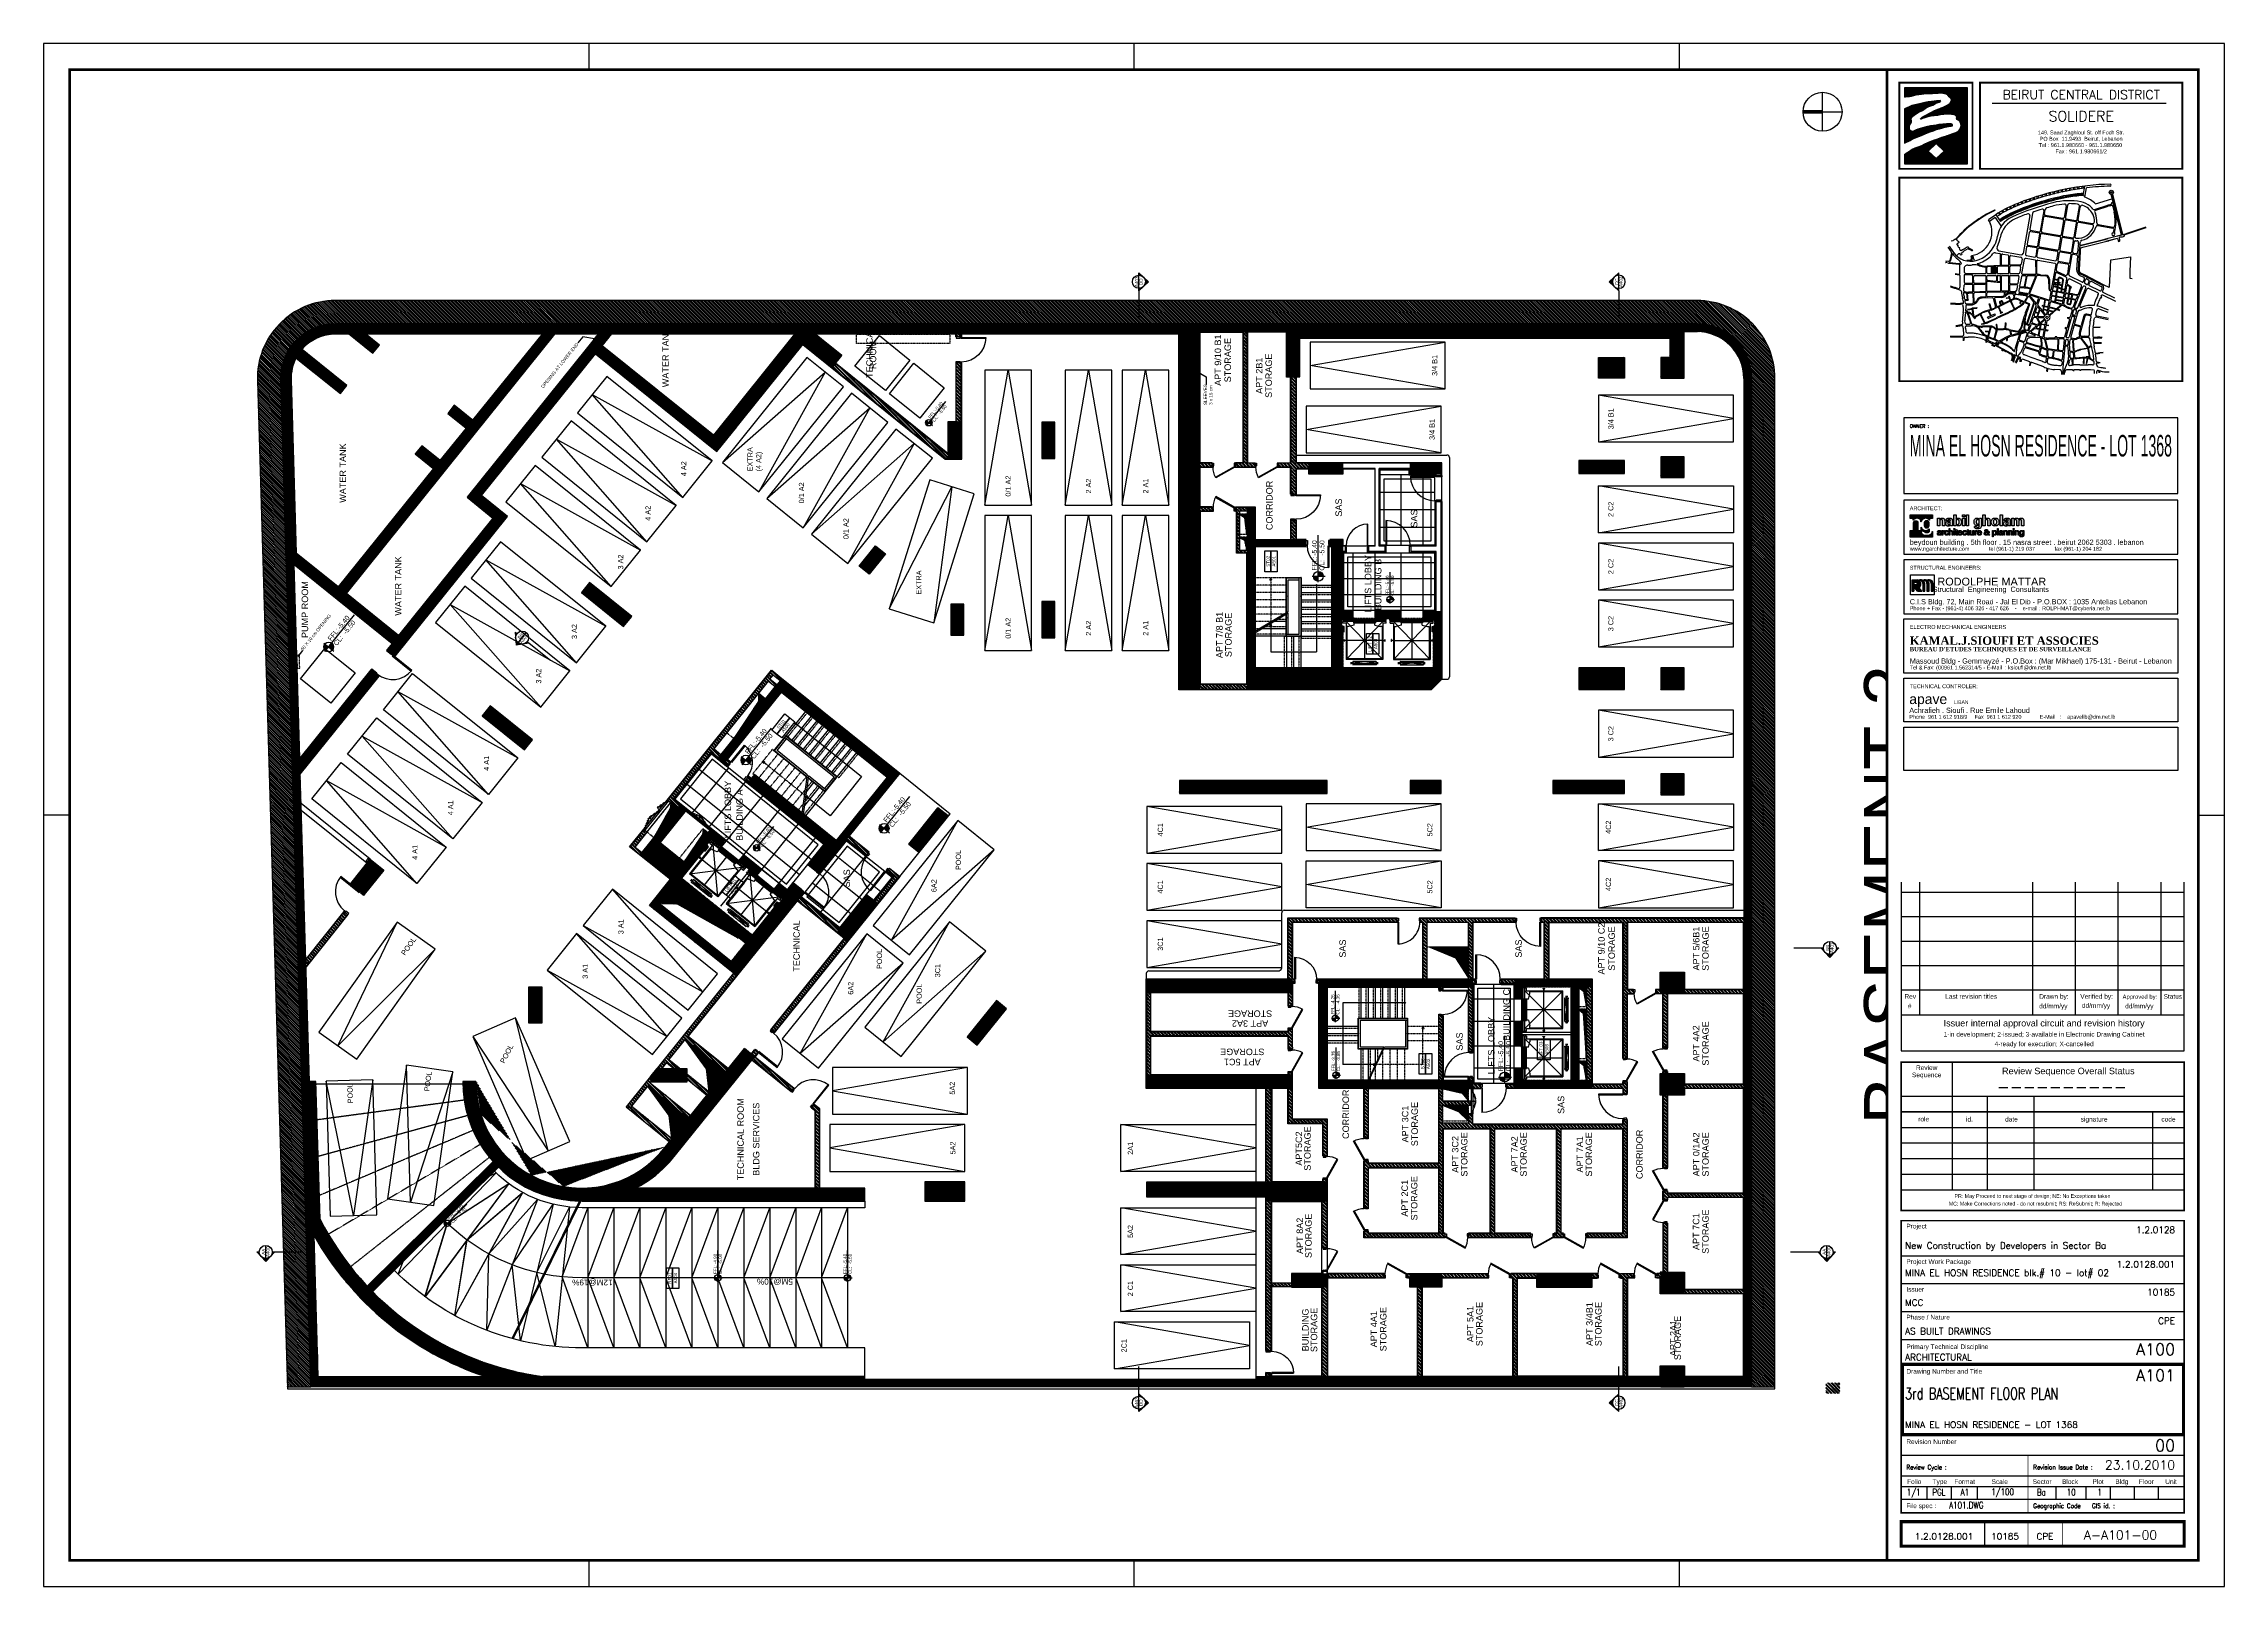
# Paper-space layout 'Layout1' of a CAD drawing. Header units: inches, sheet in millimetres. Extents: x 0 to 840, y 0 to 594.
# The model-space entities are those that its viewports show. They can reach past a viewport. Long polylines and large blocks are cut down to what shows.
import ezdxf
from ezdxf.enums import TextEntityAlignment as Align

# ---------------------------------------------------------------- set-up
doc = ezdxf.new("R2010")
doc.units = ezdxf.units.IN
doc.header["$MEASUREMENT"] = 0
for name, pattern in [('HIDDEN', [0.375, 0.25, -0.125]), ('HIDDEN2', [0.1875, 0.125, -0.0625]), ('S-BASEMENT 3$0$HIDDEN2', [0.1875, 0.125, -0.0625])]:
    doc.linetypes.add(name, pattern=pattern)
doc.layers.get('0').update_dxf_attribs({"linetype": 'CONTINUOUS'})
for name, color, linetype in [('01-cartouche', 7, 'CONTINUOUS'), ('A-ANNO-EVTRTAG', 7, 'CONTINUOUS'), ('A-ANNO-LEVL', 3, 'CONTINUOUS'), ('A-ANNO-RP-TAG', 7, 'CONTINUOUS'), ('A-ANNO-SECT-TAG', 7, 'CONTINUOUS'), ('A-ANNO-STR-TAG', 7, 'CONTINUOUS'), ('A-ANNO-TX-50', 3, 'CONTINUOUS'), ('A-asc', 15, 'CONTINUOUS'), ('A-DIMAXE', 3, 'CONTINUOUS'), ('A-Door', 1, 'CONTINUOUS'), ('A-FC 260', 1, 'CONTINUOUS'), ('A-FLOR-HRAL', 15, 'CONTINUOUS'), ('A-FLOR-STRS', 40, 'CONTINUOUS'), ('A-FLOR-STRS-ARO', 1, 'CONTINUOUS'), ('A-FURNITURE', 30, 'CONTINUOUS'), ('A-HATCH-CONC', 8, 'CONTINUOUS'), ('A-HATCH-WALL', 8, 'CONTINUOUS'), ('a-hidden', 7, 'HIDDEN'), ('A-NOMENCLATURE', 3, 'CONTINUOUS'), ('A-PARK-TXT', 3, 'CONTINUOUS'), ('A-PLASTER', 8, 'CONTINUOUS'), ('A-PORTE', 1, 'CONTINUOUS'), ('A-proj-marble', 137, 'CONTINUOUS'), ('A-proj-wood', 5, 'CONTINUOUS'), ('A-PROJ1H', 9, 'HIDDEN2'), ('A-PROJECTION', 9, 'CONTINUOUS'), ('A-RAMP', 15, 'CONTINUOUS'), ('A-sect-marble', 1, 'CONTINUOUS'), ('a-shaft', 250, 'CONTINUOUS'), ('A-SHAFT-UP', 8, 'HIDDEN2'), ('A-struc', 2, 'CONTINUOUS'), ('A-WALL', 4, 'CONTINUOUS'), ('HATCH', 8, 'CONTINUOUS'), ('image', 7, 'CONTINUOUS'), ('N-PLOT', 5, 'CONTINUOUS'), ('Parcelle$0$N-PLOT', 5, 'CONTINUOUS'), ('S-BASEMENT 3$0$A-SHAFT-UP', 8, 'S-BASEMENT 3$0$HIDDEN2'), ('S-BASEMENT 3$0$A-STR BASEMENT 1', 2, 'CONTINUOUS'), ('S-BASEMENT 3$0$A-STR BASEMENT TF', 2, 'CONTINUOUS'), ('S-BASEMENT 3$0$A-STR-BASEMENT 3', 2, 'CONTINUOUS'), ('S-BASEMENT 3$0$A-struc', 2, 'CONTINUOUS'), ('S-BASEMENT 3$0$N-PLOT', 5, 'CONTINUOUS'), ('TEXT', 8, 'CONTINUOUS'), ('X-TIT-A', 7, 'CONTINUOUS'), ('X-TIT-G-BORD', 7, 'CONTINUOUS'), ('X-TIT-G-CADRES', 7, 'CONTINUOUS'), ('X-TIT-G-KEYPLAN', 7, 'CONTINUOUS'), ('X-TIT-T', 7, 'CONTINUOUS')]:
    doc.layers.add(name, color=color, linetype=linetype)
doc.layers.add('02-cadre', color=6, linetype='CONTINUOUS', plot=False)
doc.styles.add('A100-STEXT', font='ARIAL.TTF', dxfattribs={"height": 0.25})
doc.styles.add('A50-STEXT', font='ARIAL.TTF', dxfattribs={"height": 0.125})
doc.styles.add('Arial', font='ARIAL.TTF', dxfattribs={"width": 0.8})
doc.styles.add('BLOCK', font='ARIAL.TTF', dxfattribs={"width": 0.8, "height": 0.25})
doc.styles.add('BOFILL', font='TIMES.TTF')
doc.styles.add('PHIL3', font='swissl.ttf')
doc.styles.add('ROMAND', font='romand')
doc.styles.add('ROMAND07', font='ROMAND.SHX', dxfattribs={"width": 0.7})
doc.styles.add('ROMAND08', font='ROMAND.SHX', dxfattribs={"width": 0.8})
doc.styles.add('ROMANS', font='ARIAL.TTF', dxfattribs={"width": 0.8, "height": 0.8})
doc.styles.add('ROMANS08', font='ROMANS.SHX', dxfattribs={"width": 0.8})
doc.styles.add('ROMANT', font='ROMANT.SHX')
doc.styles.add('S-BASEMENT 3$0$STYLE1', font='ARIAL.TTF')
doc.styles.add('SOCOTEC', font='sanss___.ttf', dxfattribs={"height": 0.5})
doc.styles.add('STYLE1', font='ARIAL.TTF')
doc.styles.add('ZTA', font='ARIAL.TTF')
pattern_1 = [(45, (-338376.546732, -23743.371716), (-0.022097086912, 0.022097086912), [])]
pattern_2 = [(45, (-338376.54673, -23743.37172), (-0.066291260736, 0.066291260736), []), (45, (-338376.50254, -23743.37172), (-0.066291260736, 0.066291260736), [])]
pattern_3 = [(315, (9e-11, -2e-10), (0.0141421356, 0.0141421356), [])]
pattern_4 = [(45, (-338376.54673, -23743.371716), (-0.035355339059, 0.035355339059), [])]

# ---------------------------------------------------------------- blocks, each defined once
blk = doc.blocks.new('*X5')
at = {"color": 0}
for p, q in [((4.650526, 6.6), (9.660956, 6.6)), ((4.650526, 6.575), (9.660956, 6.575)), ((4.650526, 6.55), (9.660956, 6.55)), ((4.650526, 6.525), (9.660956, 6.525)), ((4.650526, 6.5), (9.660956, 6.5)), ((4.650526, 6.475), (9.660956, 6.475)), ((4.650526, 6.45), (9.660956, 6.45)), ((4.650526, 6.425), (9.660956, 6.425)), ((4.650526, 6.4), (9.660956, 6.4)), ((4.650526, 6.375), (9.660956, 6.375)), ((4.650526, 6.35), (9.660956, 6.35)), ((4.650526, 6.325), (9.660956, 6.325)), ((4.650526, 6.3), (9.660956, 6.3)), ((4.650526, 6.275), (9.660956, 6.275)), ((4.650526, 6.25), (9.660956, 6.25)), ((4.650526, 6.225), (9.660956, 6.225)), ((4.650526, 6.2), (9.660956, 6.2)), ((4.650526, 6.175), (7.317031, 6.175)), ((4.650526, 6.15), (6.872993, 6.15)), ((4.650526, 6.125), (6.196062, 6.125)), ((4.650526, 6.1), (5.991789, 6.1)), ((4.650526, 6.075), (5.787517, 6.075)), ((4.650526, 6.05), (5.583245, 6.05)), ((4.650526, 6.025), (5.470817, 6.025)), ((4.650526, 6), (5.383272, 6)), ((4.650526, 5.975), (5.295727, 5.975)), ((4.650526, 5.95), (5.208181, 5.95)), ((4.650526, 5.925), (5.042186, 5.925)), ((4.650526, 5.9), (4.84863, 5.9)), ((4.650526, 5.875), (4.729818, 5.875)), ((7.693009, 6.175), (9.660956, 6.175)), ((7.843087, 6.15), (9.660956, 6.15)), ((7.933279, 6.125), (9.660956, 6.125)), ((8.002064, 6.1), (9.660956, 6.1)), ((8.049856, 6.075), (9.660956, 6.075)), ((8.068805, 5.225), (9.660956, 5.225)), ((8.074869, 6.05), (9.660956, 6.05)), ((8.099882, 6.025), (9.660956, 6.025)), ((8.102155, 5.25), (9.660956, 5.25)), ((8.124894, 6), (9.660956, 6)), ((8.135506, 5.275), (9.660956, 5.275)), ((8.142335, 5.975), (9.660956, 5.975)), ((8.153055, 5.95), (9.660956, 5.95)), ((8.163775, 5.925), (9.660956, 5.925)), ((8.168857, 5.3), (9.660956, 5.3)), ((8.174495, 5.9), (9.660956, 5.9)), ((8.19713, 5.875), (9.660956, 5.875)), ((8.202207, 5.325), (9.660956, 5.325)), ((8.228396, 5.85), (9.660956, 5.85)), ((8.235558, 5.35), (9.660956, 5.35)), ((8.261682, 5.825), (9.660956, 5.825)), ((8.268908, 5.375), (9.660956, 5.375)), ((8.290027, 5.4), (9.660956, 5.4)), ((8.299201, 5.8), (9.660956, 5.8)), ((8.306702, 5.425), (9.660956, 5.425)), ((8.323378, 5.45), (9.660956, 5.45)), ((8.334982, 5.775), (9.660956, 5.775)), ((8.340053, 5.475), (9.660956, 5.475)), ((8.346099, 5.75), (9.660956, 5.75)), ((8.356728, 5.5), (9.660956, 5.5)), ((8.357216, 5.725), (9.660956, 5.725)), ((8.365756, 5.525), (9.660956, 5.525)), ((8.368333, 5.7), (9.660956, 5.7)), ((8.370758, 5.55), (9.660956, 5.55)), ((8.375761, 5.575), (9.660956, 5.575)), ((8.37945, 5.675), (9.660956, 5.675)), ((8.380764, 5.6), (9.660956, 5.6)), ((8.385766, 5.625), (9.660956, 5.625)), ((8.390567, 5.65), (9.660956, 5.65)), ((5.918162, 4.125), (5.932537, 4.125)), ((5.940396, 4.15), (5.992098, 4.15)), ((5.96263, 4.175), (6.052129, 4.175)), ((5.984863, 4.2), (6.116331, 4.2)), ((6.007097, 4.225), (6.208046, 4.225)), ((6.039332, 4.25), (6.29401, 4.25)), ((6.084356, 4.275), (6.372622, 4.275)), ((6.129379, 4.3), (6.451234, 4.3)), ((6.173279, 4.325), (6.529846, 4.325)), ((6.216483, 4.35), (6.634233, 4.35)), ((6.259687, 4.375), (6.765551, 4.375)), ((6.302891, 4.4), (7.017268, 4.4)), ((6.346096, 4.425), (7.30574, 4.425)), ((6.3893, 4.45), (7.41413, 4.45)), ((6.432935, 4.475), (7.522519, 4.475)), ((6.477189, 4.5), (7.783809, 4.5)), ((6.521442, 4.525), (9.660956, 4.525)), ((6.565696, 4.55), (9.660956, 4.55)), ((6.60995, 4.575), (9.660956, 4.575)), ((6.654203, 4.6), (9.660956, 4.6)), ((6.698457, 4.625), (9.660956, 4.625)), ((6.743521, 4.65), (9.660956, 4.65)), ((6.79855, 4.675), (9.660956, 4.675)), ((6.853578, 4.7), (9.660956, 4.7)), ((6.908607, 4.725), (9.660956, 4.725)), ((6.963635, 4.75), (9.660956, 4.75)), ((7.018664, 4.775), (9.660956, 4.775)), ((7.075856, 4.8), (9.660956, 4.8)), ((7.135887, 4.825), (9.660956, 4.825)), ((7.195918, 4.85), (9.660956, 4.85)), ((7.255949, 4.875), (9.660956, 4.875)), ((7.315981, 4.9), (9.660956, 4.9)), ((7.376012, 4.925), (9.660956, 4.925)), ((7.434725, 4.95), (9.660956, 4.95)), ((7.493089, 4.975), (9.660956, 4.975)), ((7.551452, 5), (9.660956, 5)), ((7.609816, 5.025), (9.660956, 5.025)), ((7.66818, 5.05), (9.660956, 5.05)), ((7.726543, 5.075), (9.660956, 5.075)), ((7.784926, 5.1), (9.660956, 5.1)), ((7.844332, 5.125), (9.660956, 5.125)), ((7.903738, 5.15), (9.660956, 5.15)), ((7.963143, 5.175), (9.660956, 5.175)), ((8.022549, 5.2), (9.660956, 5.2)), ((8.383649, 4.5), (9.660956, 4.5)), ((8.569456, 4.475), (9.660956, 4.475)), ((8.659602, 4.45), (9.660956, 4.45)), ((8.688783, 4.425), (9.660956, 4.425)), ((8.717965, 4.4), (9.660956, 4.4)), ((8.747147, 4.375), (9.660956, 4.375)), ((8.768331, 4.35), (9.660956, 4.35)), ((8.785006, 4.325), (9.660956, 4.325)), ((8.788299, 4.2), (9.660956, 4.2)), ((8.791572, 4.225), (9.660956, 4.225)), ((8.793858, 4.175), (9.660956, 4.175)), ((8.799416, 4.15), (9.660956, 4.15)), ((8.801577, 4.25), (9.660956, 4.25)), ((8.801682, 4.3), (9.660956, 4.3)), ((8.804975, 4.125), (9.660956, 4.125)), ((8.810533, 4.1), (9.660956, 4.1)), ((8.811582, 4.275), (9.660956, 4.275)), ((8.834059, 4.075), (9.660956, 4.075)), ((8.890338, 4.05), (9.660956, 4.05)), ((8.944794, 4.025), (9.660956, 4.025)), ((8.982313, 4), (9.660956, 4)), ((9.019833, 3.975), (9.660956, 3.975)), ((9.037839, 3.95), (9.660956, 3.95)), ((9.052132, 3.925), (9.660956, 3.925)), ((9.066425, 3.9), (9.660956, 3.9)), ((9.080718, 3.875), (9.660956, 3.875)), ((9.091194, 3.85), (9.660956, 3.85)), ((9.101199, 3.825), (9.660956, 3.825)), ((9.111204, 3.8), (9.660956, 3.8)), ((9.121209, 3.775), (9.660956, 3.775)), ((9.131215, 3.75), (9.660956, 3.75)), ((9.132783, 3.475), (9.660956, 3.475)), ((9.140291, 3.725), (9.660956, 3.725)), ((9.140659, 3.5), (9.660956, 3.5)), ((9.146217, 3.525), (9.660956, 3.525)), ((9.146544, 3.7), (9.660956, 3.7)), ((9.151776, 3.55), (9.660956, 3.55)), ((9.152797, 3.675), (9.660956, 3.675)), ((9.157334, 3.575), (9.660956, 3.575)), ((9.15905, 3.65), (9.660956, 3.65)), ((9.162892, 3.6), (9.660956, 3.6)), ((9.165304, 3.625), (9.660956, 3.625)), ((5.348183, 1.75), (6.723116, 1.75)), ((5.401336, 1.775), (6.74871, 1.775)), ((5.454488, 1.8), (6.774305, 1.8)), ((5.507641, 1.825), (6.7999, 1.825)), ((5.584417, 1.85), (6.825494, 1.85)), ((5.663029, 1.875), (6.851089, 1.875)), ((5.741641, 1.9), (6.876683, 1.9)), ((5.820253, 1.925), (6.902278, 1.925)), ((5.870907, 1.95), (6.927873, 1.95)), ((5.920933, 1.975), (6.953467, 1.975)), ((5.970958, 2), (6.979062, 2)), ((6.020984, 2.025), (7.004657, 2.025)), ((6.07101, 2.05), (7.030251, 2.05)), ((6.121036, 2.075), (7.055846, 2.075)), ((6.171062, 2.1), (7.081441, 2.1)), ((6.221284, 2.125), (7.107035, 2.125)), ((6.273811, 2.15), (7.13263, 2.15)), ((6.326338, 2.175), (7.158224, 2.175)), ((6.378865, 2.2), (9.660956, 2.2)), ((6.431393, 2.225), (9.660956, 2.225)), ((6.48392, 2.25), (9.660956, 2.25)), ((6.542623, 2.275), (9.660956, 2.275)), ((6.609324, 2.3), (9.660956, 2.3)), ((6.676026, 2.325), (9.660956, 2.325)), ((6.742727, 2.35), (9.660956, 2.35)), ((6.809428, 2.375), (9.660956, 2.375)), ((6.876129, 2.4), (9.660956, 2.4)), ((6.94283, 2.425), (9.660956, 2.425)), ((7.010323, 2.45), (9.660956, 2.45)), ((7.078215, 2.475), (9.660956, 2.475)), ((7.146108, 2.5), (9.660956, 2.5)), ((7.167579, 2.175), (9.660956, 2.175)), ((7.194337, 2.15), (9.660956, 2.15)), ((7.214, 2.525), (9.660956, 2.525)), ((7.221095, 2.125), (9.660956, 2.125)), ((7.247853, 2.1), (9.660956, 2.1)), ((7.274611, 2.075), (9.660956, 2.075)), ((7.281637, 2.55), (9.660956, 2.55)), ((7.301369, 2.05), (9.660956, 2.05)), ((7.328127, 2.025), (9.660956, 2.025)), ((7.349172, 2.575), (9.660956, 2.575)), ((7.354885, 2), (9.660956, 2)), ((7.381643, 1.975), (9.660956, 1.975)), ((7.408401, 1.95), (9.660956, 1.95)), ((7.416707, 2.6), (9.660956, 2.6)), ((7.435159, 1.925), (9.660956, 1.925)), ((7.461917, 1.9), (9.660956, 1.9)), ((7.484242, 2.625), (9.660956, 2.625)), ((7.488675, 1.875), (9.660956, 1.875)), ((7.515433, 1.85), (9.660956, 1.85)), ((7.542191, 1.825), (9.660956, 1.825)), ((7.551777, 2.65), (9.660956, 2.65)), ((7.56895, 1.8), (9.660956, 1.8)), ((7.595708, 1.775), (9.660956, 1.775)), ((7.620625, 2.675), (9.660956, 2.675)), ((7.622466, 1.75), (9.660956, 1.75)), ((7.706384, 2.7), (9.660956, 2.7)), ((7.792143, 2.725), (9.660956, 2.725)), ((7.877901, 2.75), (9.660956, 2.75)), ((7.960602, 2.775), (9.660956, 2.775)), ((8.021348, 2.8), (9.660956, 2.8)), ((8.082094, 2.825), (9.660956, 2.825)), ((8.142839, 2.85), (9.660956, 2.85)), ((8.206665, 2.875), (9.660956, 2.875)), ((8.285278, 2.9), (9.660956, 2.9)), ((8.36389, 2.925), (9.660956, 2.925)), ((8.442502, 2.95), (9.660956, 2.95)), ((8.519391, 2.975), (9.660956, 2.975)), ((8.590261, 3), (9.660956, 3)), ((8.661131, 3.025), (9.660956, 3.025)), ((8.732001, 3.05), (9.660956, 3.05)), ((8.785424, 3.075), (9.660956, 3.075)), ((8.83545, 3.1), (9.660956, 3.1)), ((8.885084, 3.125), (9.660956, 3.125)), ((8.910097, 3.15), (9.660956, 3.15)), ((8.93511, 3.175), (9.660956, 3.175)), ((8.960123, 3.2), (9.660956, 3.2)), ((8.985136, 3.225), (9.660956, 3.225)), ((9.008357, 3.25), (9.660956, 3.25)), ((9.029796, 3.275), (9.660956, 3.275)), ((9.051236, 3.3), (9.660956, 3.3)), ((9.072676, 3.325), (9.660956, 3.325)), ((9.087305, 3.35), (9.660956, 3.35)), ((9.0964, 3.375), (9.660956, 3.375)), ((9.105496, 3.4), (9.660956, 3.4)), ((9.114592, 3.425), (9.660956, 3.425)), ((9.123687, 3.45), (9.660956, 3.45)), ((4.650526, 1.3), (6.841449, 1.3)), ((4.650526, 1.275), (6.868902, 1.275)), ((4.650526, 1.25), (6.896355, 1.25)), ((4.650526, 1.225), (6.923808, 1.225)), ((4.650526, 1.2), (6.951262, 1.2)), ((4.650526, 1.175), (6.978715, 1.175)), ((4.650526, 1.15), (7.006168, 1.15)), ((4.650526, 1.125), (7.033621, 1.125)), ((4.650526, 1.1), (7.061075, 1.1)), ((4.650526, 1.075), (7.088528, 1.075)), ((4.650526, 1.05), (7.115981, 1.05)), ((4.650526, 1.025), (7.143434, 1.025)), ((4.650526, 1), (7.170887, 1)), ((4.650526, 0.975), (9.660956, 0.975)), ((4.650526, 0.95), (9.660956, 0.95)), ((4.650526, 0.925), (9.660956, 0.925)), ((4.650526, 0.9), (9.660956, 0.9)), ((4.650526, 0.875), (9.660956, 0.875)), ((4.650526, 0.85), (9.660956, 0.85)), ((4.650526, 0.825), (9.660956, 0.825)), ((4.650526, 0.8), (9.660956, 0.8)), ((4.650526, 0.775), (9.660956, 0.775)), ((4.650526, 0.75), (9.660956, 0.75)), ((4.650526, 0.725), (9.660956, 0.725)), ((4.650526, 0.7), (9.660956, 0.7)), ((4.650526, 0.675), (9.660956, 0.675)), ((4.650526, 0.65), (9.660956, 0.65)), ((4.650526, 0.625), (9.660956, 0.625)), ((4.650526, 0.6), (9.660956, 0.6)), ((4.650526, 0.575), (9.660956, 0.575)), ((4.669232, 1.325), (6.813995, 1.325)), ((4.704965, 1.35), (6.786542, 1.35)), ((4.740698, 1.375), (6.759089, 1.375)), ((4.776431, 1.4), (6.731636, 1.4)), ((4.812164, 1.425), (6.704183, 1.425)), ((4.847896, 1.45), (6.676729, 1.45)), ((4.890048, 1.475), (6.649276, 1.475)), ((4.9365, 1.5), (6.621823, 1.5)), ((4.982953, 1.525), (6.59437, 1.525)), ((5.029405, 1.55), (6.566916, 1.55)), ((5.069323, 1.575), (6.543953, 1.575)), ((5.105706, 1.6), (6.569548, 1.6)), ((5.142088, 1.625), (6.595142, 1.625)), ((5.178471, 1.65), (6.620737, 1.65)), ((5.214853, 1.675), (6.646332, 1.675)), ((5.251236, 1.7), (6.671926, 1.7)), ((5.295031, 1.725), (6.697521, 1.725)), ((7.182936, 1), (9.660956, 1)), ((7.210389, 1.025), (9.660956, 1.025)), ((7.237842, 1.05), (9.660956, 1.05)), ((7.265296, 1.075), (9.660956, 1.075)), ((7.292749, 1.1), (9.660956, 1.1)), ((7.320202, 1.125), (9.660956, 1.125)), ((7.347655, 1.15), (9.660956, 1.15)), ((7.375109, 1.175), (9.660956, 1.175)), ((7.402562, 1.2), (9.660956, 1.2)), ((7.430015, 1.225), (9.660956, 1.225)), ((7.457468, 1.25), (9.660956, 1.25)), ((7.484921, 1.275), (9.660956, 1.275)), ((7.512375, 1.3), (9.660956, 1.3)), ((7.539828, 1.325), (9.660956, 1.325)), ((7.567281, 1.35), (9.660956, 1.35)), ((7.594734, 1.375), (9.660956, 1.375)), ((7.622188, 1.4), (9.660956, 1.4)), ((7.649224, 1.725), (9.660956, 1.725)), ((7.649641, 1.425), (9.660956, 1.425)), ((7.675982, 1.7), (9.660956, 1.7)), ((7.677094, 1.45), (9.660956, 1.45)), ((7.70274, 1.675), (9.660956, 1.675)), ((7.704547, 1.475), (9.660956, 1.475)), ((7.729498, 1.65), (9.660956, 1.65)), ((7.732001, 1.5), (9.660956, 1.5)), ((7.756256, 1.625), (9.660956, 1.625)), ((7.759454, 1.525), (9.660956, 1.525)), ((7.783014, 1.6), (9.660956, 1.6)), ((7.786907, 1.55), (9.660956, 1.55)), ((7.809772, 1.575), (9.660956, 1.575))]:
    blk.add_line(p, q, dxfattribs=at)
blk = doc.blocks.new('*X6')
at = {"color": 0}
for p, q in [((4.650526, 3.731287), (6.361767, 5.442528)), ((4.650526, 3.846192), (6.214998, 5.410664)), ((4.650526, 3.961097), (6.066321, 5.376891)), ((4.650526, 4.076002), (5.91961, 5.345086)), ((4.650526, 4.190906), (5.777364, 5.317745)), ((4.650526, 4.305811), (5.635119, 5.290404)), ((4.650526, 4.420716), (5.486396, 5.256587)), ((4.650526, 4.535621), (5.33523, 5.220326)), ((5.870611, 4.700636), (5.347885, 5.223361)), ((5.947227, 4.738924), (5.44056, 5.245592)), ((5.520242, 4.486098), (6.507293, 5.473149)), ((6.023844, 4.777213), (5.533234, 5.267822)), ((6.097172, 4.818789), (5.627098, 5.288863)), ((6.163478, 4.867388), (5.723478, 5.307388)), ((6.229784, 4.915987), (5.819858, 5.325913)), ((5.82878, 4.679731), (6.645884, 5.496835)), ((6.296584, 4.964091), (5.916238, 5.344438)), ((6.366818, 5.008762), (6.011208, 5.364372)), ((6.05847, 4.794517), (6.78232, 5.518367)), ((6.437052, 5.053433), (6.104843, 5.385642)), ((6.519503, 5.085888), (6.198478, 5.406912)), ((6.603081, 5.117213), (6.292369, 5.427926)), ((6.68666, 5.148539), (6.387299, 5.447901)), ((6.423973, 5.045115), (6.915675, 5.536817)), ((6.770239, 5.179865), (6.482229, 5.467876)), ((6.853818, 5.211191), (6.578766, 5.486243)), ((6.61571, 5.121947), (7.048247, 5.554484)), ((6.932267, 5.247647), (6.678009, 5.501905)), ((7.00582, 5.288999), (6.777252, 5.517567)), ((6.7995, 5.190832), (7.180819, 5.572151)), ((7.079373, 5.330351), (6.877937, 5.531787)), ((7.156693, 5.367936), (6.979329, 5.545299)), ((7.021242, 5.297669), (7.306804, 5.583231)), ((7.23878, 5.400753), (7.080722, 5.558811)), ((7.325425, 5.429014), (7.182115, 5.572324)), ((7.239531, 5.401054), (7.428464, 5.589987)), ((7.412715, 5.456628), (7.287201, 5.582143)), ((7.492277, 5.491971), (7.396061, 5.588187)), ((7.407849, 5.454467), (7.507166, 5.553783)), ((4.650526, 4.650526), (5.163282, 5.163282)), ((4.650526, 4.765431), (4.951797, 5.066702)), ((4.650526, 4.880336), (4.73813, 4.967939)), ((5.254692, 4.282411), (4.650526, 4.886577)), ((5.205433, 4.216765), (4.650526, 4.771672)), ((5.190514, 4.116779), (4.650526, 4.656767)), ((5.212979, 3.979409), (4.650526, 4.541862)), ((5.211138, 3.866345), (4.650526, 4.426957)), ((5.165162, 3.797417), (4.650526, 4.312053)), ((5.12277, 3.724903), (4.650526, 4.197148)), ((4.650526, 3.616382), (5.195465, 4.161322)), ((5.084682, 3.648087), (4.650526, 4.082243)), ((4.650526, 3.501477), (5.196068, 4.047019)), ((5.056261, 3.561603), (4.650526, 3.967338)), ((4.650526, 3.386572), (5.215081, 3.951128)), ((5.045715, 3.457244), (4.650526, 3.852433)), ((4.650526, 3.271668), (5.148147, 3.769288)), ((5.061235, 3.326819), (4.650526, 3.737528)), ((5.605852, 2.667297), (4.650526, 3.622623)), ((4.650526, 3.156763), (5.056389, 3.562626)), ((5.523209, 2.635035), (4.650526, 3.507719)), ((5.310767, 4.34124), (4.697548, 4.954459)), ((5.378373, 4.38854), (4.780771, 4.986141)), ((5.446186, 4.435632), (4.86066, 5.021157)), ((5.514522, 4.4822), (4.937277, 5.059445)), ((5.582858, 4.528769), (5.013893, 5.097734)), ((5.651194, 4.575338), (5.093683, 5.132848)), ((5.71953, 4.621906), (5.17363, 5.167807)), ((5.793994, 4.662347), (5.255211, 5.201131)), ((5.496899, 2.624277), (6.360635, 3.488014)), ((5.680577, 2.693051), (6.517369, 3.529843)), ((5.85591, 2.753479), (6.665082, 3.562651)), ((6.043613, 2.826277), (6.803076, 3.58574)), ((6.273304, 2.941063), (6.934386, 3.602145)), ((6.669622, 3.09729), (6.297055, 3.469858)), ((6.754886, 3.126932), (6.386436, 3.495382)), ((6.467107, 3.019961), (7.074506, 3.627361)), ((6.840149, 3.156573), (6.476055, 3.520667)), ((6.925412, 3.186215), (6.570077, 3.54155)), ((6.653861, 3.091811), (7.21652, 3.654469)), ((7.011323, 3.215209), (6.664099, 3.562433)), ((7.097513, 3.243924), (6.760959, 3.580478)), ((6.83, 3.153045), (7.360132, 3.683177)), ((7.183703, 3.272639), (6.863102, 3.593239)), ((7.27503, 3.296217), (6.964501, 3.606745)), ((7.004943, 3.213083), (7.489937, 3.698077)), ((7.368057, 3.318094), (7.061271, 3.62488)), ((7.459908, 3.341148), (7.158041, 3.643015)), ((7.177256, 3.270491), (7.616326, 3.709561)), ((7.546097, 3.369863), (7.254, 3.661961)), ((7.331064, 3.309395), (7.743155, 3.721485)), ((7.632287, 3.398579), (7.349762, 3.681104)), ((7.720089, 3.425682), (7.451212, 3.694559)), ((7.486624, 3.350049), (7.87082, 3.734245)), ((7.813458, 3.447217), (7.556546, 3.70413)), ((7.658936, 3.407457), (7.996777, 3.745298)), ((7.907448, 3.468132), (7.66188, 3.7137)), ((8.003211, 3.487275), (7.766651, 3.723834)), ((7.813645, 3.44726), (8.111682, 3.745298)), ((8.098973, 3.506417), (7.871115, 3.734275)), ((7.959908, 3.478618), (8.226587, 3.745298)), ((8.19396, 3.526335), (7.975579, 3.744716)), ((8.287234, 3.547966), (8.089902, 3.745298)), ((8.10352, 3.507326), (8.341492, 3.745298)), ((8.38248, 3.567624), (8.204807, 3.745298)), ((8.25056, 3.539461), (8.425101, 3.714002)), ((8.462977, 3.602032), (8.319712, 3.745298)), ((8.398084, 3.57208), (8.468804, 3.642801)), ((4.650526, 3.041858), (5.045715, 3.437047)), ((5.441652, 2.601688), (4.650526, 3.392814)), ((4.650526, 2.926953), (5.058732, 3.335159)), ((4.650526, 2.237524), (5.7406, 3.327598)), ((5.360094, 2.568341), (4.650526, 3.277909)), ((4.650526, 2.812048), (5.085259, 3.246781)), ((4.650526, 2.352429), (5.543029, 3.244932)), ((4.650526, 2.697143), (5.139463, 3.186081)), ((5.278536, 2.534994), (4.650526, 3.163004)), ((4.650526, 2.582239), (5.224484, 3.156197)), ((4.650526, 2.467334), (5.333212, 3.15002)), ((5.208498, 2.490127), (4.650526, 3.048099)), ((5.139541, 2.44418), (4.650526, 2.933194)), ((5.066219, 2.402596), (4.650526, 2.81829)), ((4.987735, 2.366176), (4.650526, 2.703385)), ((4.90925, 2.329755), (4.650526, 2.58848)), ((4.830766, 2.293335), (4.650526, 2.473575)), ((4.752281, 2.256915), (4.650526, 2.35867)), ((4.673797, 2.220494), (4.650526, 2.243765)), ((4.812996, 2.285089), (5.908498, 3.380591)), ((5.027388, 2.384577), (6.064094, 3.421282)), ((5.691306, 2.696748), (5.235179, 3.152875)), ((5.302514, 2.544798), (6.207706, 3.44999)), ((5.776759, 2.7262), (5.350798, 3.152161)), ((5.862213, 2.755651), (5.428781, 3.189083)), ((5.947666, 2.785103), (5.505397, 3.227371)), ((6.028799, 2.818874), (5.584834, 3.262839)), ((6.105416, 2.857163), (5.66528, 3.297298)), ((6.182032, 2.895451), (5.747658, 3.329826)), ((6.258649, 2.933739), (5.834996, 3.357392)), ((6.337875, 2.969418), (5.922335, 3.384958)), ((6.420475, 3.001723), (6.011441, 3.410757)), ((6.503075, 3.034028), (6.107203, 3.429899)), ((6.585674, 3.066333), (6.202966, 3.449042))]:
    blk.add_line(p, q, dxfattribs=at)
blk = doc.blocks.new('LOGO-A0')
at = {"color": 150}
for p, q in [((0.488009, -0.983294), (0.262186, -1.030811)), ((0.657375, -0.972009), (0.488009, -0.983294)), ((0.973526, -0.881727), (0.657375, -0.972009)), ((1.526791, -0.814015), (0.973526, -0.881727)), ((1.955853, -0.80273), (1.526791, -0.814015)), ((2.317168, -0.780159), (1.955853, -0.80273)), ((2.644611, -0.768874), (2.317168, -0.780159)), ((2.847851, -0.80273), (2.644611, -0.768874)), ((2.972053, -0.847871), (2.847851, -0.80273)), ((3.051091, -0.926868), (2.972053, -0.847871)), ((3.084964, -1.005865), (3.051091, -0.926868)), ((3.141419, -1.051006), (3.084964, -1.005865)), ((3.209166, -1.096147), (3.141419, -1.051006)), ((3.164002, -1.412134), (3.231748, -1.310567)), ((3.254331, -1.197714), (3.209166, -1.096147)), ((3.231748, -1.310567), (3.254331, -1.197714)), ((1.267095, -2.427808), (1.357424, -2.326241)), ((1.289677, -2.416523), (1.267095, -2.427808)), ((1.425171, -2.360097), (1.289677, -2.416523)), ((1.357424, -2.326241), (1.459044, -2.269815)), ((1.549373, -2.326241), (1.425171, -2.360097)), ((1.459044, -2.269815), (1.673575, -2.145677)), ((1.797777, -2.247244), (1.549373, -2.326241)), ((1.673575, -2.145677), (1.933271, -1.998968)), ((2.034891, -2.202103), (1.797777, -2.247244)), ((1.933271, -1.998968), (2.181675, -1.886116)), ((2.32846, -2.190818), (2.034891, -2.202103)), ((2.181675, -1.886116), (2.452662, -1.773263)), ((2.622028, -2.123106), (2.32846, -2.190818)), ((2.452662, -1.773263), (2.768813, -1.63784)), ((2.915597, -2.111821), (2.622028, -2.123106)), ((2.768813, -1.63784), (2.983344, -1.547558)), ((3.152711, -2.111821), (2.915597, -2.111821)), ((2.983344, -1.547558), (3.164002, -1.412134)), ((3.344659, -2.123106), (3.152711, -2.111821)), ((3.468862, -2.156962), (3.344659, -2.123106)), ((3.547899, -2.224674), (3.468862, -2.156962)), ((3.593064, -2.292385), (3.547899, -2.224674)), ((3.570482, -2.348812), (3.593064, -2.292385)), ((3.593064, -2.450379), (3.570482, -2.348812)), ((3.694684, -2.49552), (3.593064, -2.450379)), ((3.76243, -2.540661), (3.694684, -2.49552)), ((3.807595, -2.619658), (3.76243, -2.540661)), ((3.852759, -2.732511), (3.807595, -2.619658)), ((3.875342, -2.822793), (3.852759, -2.732511)), ((1.199349, -4.177025), (1.357424, -4.098028)), ((1.357424, -4.098028), (1.5155, -4.019031)), ((1.5155, -4.019031), (1.752613, -3.906178)), ((1.752613, -3.906178), (2.113928, -3.770755)), ((2.113928, -3.770755), (2.32846, -3.691758)), ((2.32846, -3.691758), (2.633319, -3.578906)), ((2.633319, -3.578906), (2.904306, -3.499909)), ((2.904306, -3.499909), (3.096255, -3.420912)), ((3.096255, -3.420912), (3.344659, -3.341915)), ((3.344659, -3.341915), (3.536608, -3.274203)), ((3.536608, -3.274203), (3.649519, -3.217777)), ((3.649519, -3.217777), (3.739848, -3.127495)), ((3.739848, -3.127495), (3.807595, -3.048498)), ((3.807595, -3.048498), (3.852759, -2.92436)), ((3.852759, -2.92436), (3.875342, -2.822793)), ((0.262186, -4.667934), (0.431553, -4.549438)), ((0.431553, -4.549438), (0.578337, -4.470442)), ((0.578337, -4.470442), (0.758995, -4.346304)), ((0.758995, -4.346304), (0.950944, -4.256022)), ((0.950944, -4.256022), (1.199349, -4.177025))]:
    blk.add_line(p, q, dxfattribs=at)
at = {"color": 3}
for p, q in [((1.560664, -1.378279), (1.31226, -1.434705)), ((1.775195, -1.333138), (1.560664, -1.378279)), ((1.989726, -1.299282), (1.775195, -1.333138)), ((2.32846, -1.254141), (1.989726, -1.299282)), ((2.531699, -1.242855), (2.32846, -1.254141)), ((2.351042, -1.389564), (2.463953, -1.355708)), ((2.463953, -1.355708), (2.565573, -1.310567)), ((2.565573, -1.310567), (2.531699, -1.242855)), ((0.555755, -1.63784), (0.420262, -1.705551)), ((0.736413, -1.558843), (0.555755, -1.63784)), ((0.589629, -2.845363), (0.623502, -2.766366)), ((0.623502, -2.766366), (0.668666, -2.687369)), ((0.668666, -2.687369), (0.713831, -2.619658)), ((0.691249, -2.450379), (0.70254, -2.348812)), ((0.713831, -2.540661), (0.691249, -2.450379)), ((0.70254, -2.348812), (0.770286, -2.258529)), ((0.713831, -2.619658), (0.713831, -2.540661)), ((1.018691, -1.491131), (0.736413, -1.558843)), ((0.770286, -2.258529), (0.883197, -2.179533)), ((0.883197, -2.179533), (1.131602, -2.010254)), ((1.31226, -1.434705), (1.018691, -1.491131)), ((1.131602, -2.010254), (1.402589, -1.87483)), ((1.402589, -1.87483), (1.571955, -1.750692)), ((1.571955, -1.750692), (1.696157, -1.671696)), ((1.696157, -1.671696), (1.876815, -1.603984)), ((1.876815, -1.603984), (2.057473, -1.536272)), ((2.057473, -1.536272), (2.238131, -1.434705)), ((2.238131, -1.434705), (2.351042, -1.389564)), ((2.452662, -2.766366), (2.283295, -2.800222)), ((2.701066, -2.743796), (2.452662, -2.766366)), ((2.926888, -2.721225), (2.701066, -2.743796)), ((3.231748, -2.721225), (2.926888, -2.721225)), ((3.322077, -2.766366), (3.231748, -2.721225)), ((3.310786, -2.845363), (3.322077, -2.766366)), ((0.262186, -3.949707), (0.623502, -3.78204)), ((0.578337, -2.935645), (0.589629, -2.845363)), ((0.578337, -3.014642), (0.578337, -2.935645)), ((0.612211, -3.127495), (0.578337, -3.014642)), ((0.657375, -3.172636), (0.612211, -3.127495)), ((0.623502, -3.78204), (0.758995, -3.691758)), ((0.757281, -3.203665), (0.657375, -3.172636)), ((0.826742, -3.195206), (0.757281, -3.203665)), ((0.758995, -3.691758), (1.0074, -3.590191)), ((0.962235, -3.127495), (0.826742, -3.195206)), ((1.120311, -3.059783), (0.962235, -3.127495)), ((1.0074, -3.590191), (1.334842, -3.477338)), ((1.334842, -2.992072), (1.120311, -3.059783)), ((1.560664, -2.946931), (1.334842, -2.992072)), ((1.334842, -3.477338), (1.583246, -3.3532)), ((1.71874, -2.90179), (1.560664, -2.946931)), ((1.583246, -3.3532), (1.842942, -3.251633)), ((1.92198, -2.856649), (1.71874, -2.90179)), ((1.842942, -3.251633), (2.102637, -3.161351)), ((2.102637, -2.834078), (1.92198, -2.856649)), ((2.283295, -2.800222), (2.102637, -2.834078)), ((2.102637, -3.161351), (2.305877, -3.093639)), ((2.305877, -3.093639), (2.497826, -3.048498)), ((2.497826, -3.048498), (2.701066, -2.980786)), ((2.701066, -2.980786), (2.847851, -2.946931)), ((2.847851, -2.946931), (3.073673, -2.90179)), ((3.073673, -2.90179), (3.19367, -2.873962)), ((3.19367, -2.873962), (3.231748, -2.867934)), ((3.231748, -2.867934), (3.310786, -2.845363))]:
    blk.add_line(p, q, dxfattribs=at)
at = {"color": 150}
for points in [[(0.262186, -4.667934), (0.262186, -5.26041), (4.27053, -5.26041), (4.27053, -0.430316), (0.262186, -0.430316)], [(0.262186, -0.430316), (0.262186, -1.030811)]]:
    blk.add_lwpolyline(points, dxfattribs=at)
at = {"color": 3}
for points in [[(0.420262, -1.705551), (0.316366, -1.7499), (0.262186, -1.762972)], [(0.262186, -1.762972), (0.262186, -3.949707)]]:
    blk.add_lwpolyline(points, dxfattribs=at)
at = {"color": 150}
blk.add_lwpolyline([(1.775195, -4.459156), (2.272004, -3.97389), (2.791395, -4.459156), (2.283295, -4.921852)], close=True, dxfattribs=at)
at = {"color": 150, "xscale": 0.8, "yscale": 0.8, "zscale": 0.8}
blk.add_blockref('*X5', (-3.458234, -5.717464), dxfattribs=at)
at = {"color": 3, "xscale": 0.8, "yscale": 0.8, "zscale": 0.8}
blk.add_blockref('*X6', (-3.458234, -5.717464), dxfattribs=at)
blk = doc.blocks.new('rm')
h = blk.add_hatch()
h.set_pattern_fill('ANSI31', color=8, scale=0.07776, angle=135, style=0)
h.set_pattern_definition([(180, (-10.43988, -2.358884), (-2e-18, -0.00972), [])])
h.paths.add_polyline_path([(0.42, 0.577), (0.357, 0.577, -0.409701), (0.494, 0.437), (0.494, 0.144), (0.558, 0.144), (0.558, 0.437, 0.409701)])
h.paths.add_polyline_path([(0.579, 0.577), (0.516, 0.577, -0.409701), (0.653, 0.437), (0.653, 0.144), (0.716, 0.144), (0.716, 0.437, 0.409701)])
h.paths.add_polyline_path([(0.875, 0.437, 0.409701), (0.738, 0.577), (0.675, 0.577, -0.409701), (0.812, 0.437), (0.812, 0.144), (0.875, 0.144)])
h.paths.add_polyline_path([(0.266, 0.577), (0.142, 0.577), (0.05, 0.559), (0.206, 0.559, -0.914136), (0.23, 0.302), (0.361, 0.144), (0.444, 0.144), (0.337, 0.273, 0.173657), (0.403, 0.379), (0.403, 0.437, 0.409701)])
h = blk.add_hatch(color=8)
h.paths.add_polyline_path([(0.207, 0.559), (0.05, 0.559), (0.05, 0.144), (0.128, 0.144), (0.128, 0.3), (0.139, 0.3), (0.268, 0.144), (0.361, 0.144), (0.23, 0.302, 0.911948)])
h.paths.add_polyline_path([(0.207, 0.478, 0.001948), (0.206, 0.478)], flags=16)
h.paths.add_polyline_path([(0.207, 0.478), (0.128, 0.478), (0.128, 0.381), (0.207, 0.381, 0.996111)], flags=16)
h = blk.add_hatch(color=8)
h.paths.add_polyline_path([(0.357, 0.577), (0.353, 0.577), (0.353, 0.56, -0.419338), (0.478, 0.437), (0.478, 0.144), (0.494, 0.144), (0.494, 0.437, 0.409701)])
h.paths.add_polyline_path([(0.516, 0.577), (0.511, 0.577), (0.511, 0.56, -0.419338), (0.637, 0.437), (0.637, 0.144), (0.653, 0.144), (0.653, 0.437, 0.409701)])
h.paths.add_polyline_path([(0.675, 0.577), (0.67, 0.577), (0.67, 0.56, -0.419338), (0.795, 0.437), (0.795, 0.144), (0.812, 0.144), (0.812, 0.437, 0.409701)])
at = {"color": 8}
for p, q in [((0.05, 0.559), (0.142, 0.577)), ((0.05, 0.559), (0.05, 0.144)), ((0.206, 0.559), (0.05, 0.559)), ((0.05, 0.144), (0.128, 0.144)), ((0.128, 0.478), (0.128, 0.381)), ((0.207, 0.478), (0.128, 0.478)), ((0.207, 0.381), (0.128, 0.381)), ((0.128, 0.3), (0.128, 0.144)), ((0.139, 0.3), (0.128, 0.3)), ((0.268, 0.144), (0.139, 0.3)), ((0.142, 0.577), (0.266, 0.577)), ((0.361, 0.144), (0.23, 0.302)), ((0.268, 0.144), (0.361, 0.144)), ((0.444, 0.144), (0.337, 0.273)), ((0.42, 0.577), (0.353, 0.577)), ((0.353, 0.577), (0.353, 0.56)), ((0.361, 0.144), (0.444, 0.144)), ((0.478, 0.437), (0.478, 0.144)), ((0.478, 0.144), (0.558, 0.144)), ((0.494, 0.437), (0.494, 0.144)), ((0.579, 0.577), (0.511, 0.577)), ((0.511, 0.577), (0.511, 0.56)), ((0.558, 0.144), (0.558, 0.437)), ((0.637, 0.437), (0.637, 0.144)), ((0.637, 0.144), (0.716, 0.144)), ((0.653, 0.437), (0.653, 0.144)), ((0.738, 0.577), (0.67, 0.577)), ((0.67, 0.577), (0.67, 0.56)), ((0.716, 0.144), (0.716, 0.437)), ((0.795, 0.437), (0.795, 0.144)), ((0.795, 0.144), (0.875, 0.144)), ((0.812, 0.437), (0.812, 0.144)), ((0.875, 0.144), (0.875, 0.437))]:
    blk.add_line(p, q, dxfattribs=at)
blk.add_lwpolyline([(0.403, 0.379), (0.403, 0.437, 0.418741), (0.262, 0.577)], format="xyb", dxfattribs=at)
for centre, radius, start, end in [((0.206, 0.429), 0.13, 280.41048, 90.13671), ((0.206, 0.429), 0.0486, 270.22325, 90.13671), ((0.221, 0.419), 0.186, 308.3636, 347.76981), ((0.355, 0.437), 0.139, 0, 90.8842), ((0.355, 0.437), 0.123, 0, 91.00054), ((0.418, 0.437), 0.139, 0, 90.8842), ((0.514, 0.437), 0.139, 0, 90.8842), ((0.514, 0.437), 0.123, 0, 91.00054), ((0.577, 0.437), 0.139, 0, 90.8842), ((0.672, 0.437), 0.139, 0, 90.8842), ((0.672, 0.437), 0.123, 0, 91.00054), ((0.736, 0.437), 0.139, 0, 90.8842)]:
    blk.add_arc(centre, radius, start, end, dxfattribs=at)
at = {"layer": 'image', "color": 8}
blk.add_lwpolyline([(0, 0.77), (0.92, 0.77), (0.92, 0), (0, 0)], close=True, dxfattribs=at)
blk = doc.blocks.new('ng_logo_long')
at = {"layer": 'HATCH'}
h = blk.add_hatch(color=256, dxfattribs=at)
h.paths.add_polyline_path([(1.04, 5.84), (1.03, 5.85), (1.03, 5.85), (1.02, 5.85), (1.02, 5.85), (1.01, 5.86), (1.01, 5.87), (1.01, 5.87), (1.01, 5.88), (1.01, 6.36), (1.01, 6.37), (1, 6.37), (1, 6.38), (1, 6.38), (0.99, 6.38), (0.99, 6.39), (0.98, 6.39), (0.97, 6.39), (0.03, 6.39), (0.03, 6.39), (0.02, 6.39), (0.02, 6.39), (0.01, 6.4), (0.01, 6.4), (0, 6.41), (0, 6.41), (0, 6.42), (0, 7.61), (0, 7.61), (0, 7.62), (0, 7.62), (0.01, 7.63), (0.01, 7.63), (0.02, 7.63), (0.02, 7.64), (0.03, 7.64), (7.61, 7.64), (7.61, 7.63), (7.62, 7.63), (7.62, 7.63), (7.63, 7.63), (7.63, 7.62), (7.63, 7.61), (7.64, 7.61), (7.64, 7.6), (7.64, 6.42), (7.64, 6.42), (7.63, 6.41), (7.63, 6.41), (7.63, 6.4), (7.62, 6.4), (7.62, 6.39), (7.61, 6.39), (7.61, 6.39), (6.66, 6.39), (6.65, 6.39), (6.64, 6.39), (6.64, 6.38), (6.63, 6.38), (6.63, 6.37), (6.62, 6.37), (6.62, 6.36), (6.62, 6.36), (6.62, 6.32), (6.62, 6.29), (6.62, 6.27), (6.62, 6.24), (6.62, 6.22), (6.62, 6.2), (6.62, 6.17), (6.62, 6.13), (6.62, 6.09), (6.62, 6.07), (6.62, 6.04), (6.62, 6.02), (6.62, 6), (6.62, 5.97), (6.62, 5.95), (6.62, 5.91), (6.62, 5.9), (6.62, 5.89), (6.62, 5.89), (6.61, 5.88), (6.61, 5.88), (6.6, 5.88), (6.6, 5.87), (6.59, 5.87), (6.59, 5.87), (6.58, 5.88), (6.58, 5.88), (6.57, 5.88), (6.57, 5.88), (6.57, 5.88), (6.56, 5.89), (6.56, 5.89), (6.45, 6.01), (6.34, 6.12), (6.21, 6.22), (6.08, 6.31), (5.93, 6.38), (5.76, 6.43), (5.57, 6.46), (5.37, 6.48), (5.15, 6.47), (4.92, 6.43), (4.69, 6.34), (4.47, 6.22), (4.25, 6.06), (4.07, 5.86), (3.9, 5.6), (3.78, 5.3), (3.77, 5.3), (3.77, 5.3), (3.77, 5.29), (3.77, 5.29), (3.76, 5.29), (3.76, 5.28), (3.76, 5.28), (3.75, 5.28), (3.75, 5.28), (3.74, 5.28), (3.73, 5.28), (3.73, 5.29), (3.72, 5.29), (3.72, 5.3), (3.71, 5.3), (3.71, 5.31), (3.71, 5.31), (3.7, 5.45), (3.67, 5.59), (3.63, 5.71), (3.59, 5.81), (3.53, 5.91), (3.47, 6), (3.41, 6.08), (3.34, 6.15), (3.26, 6.22), (3.16, 6.28), (3.05, 6.33), (2.94, 6.37), (2.84, 6.41), (2.74, 6.44), (2.65, 6.46), (2.58, 6.47), (2.56, 6.47), (2.51, 6.47), (2.43, 6.48), (2.33, 6.48), (2.22, 6.48), (2.09, 6.46), (1.96, 6.44), (1.82, 6.4), (1.67, 6.33), (1.53, 6.25), (1.4, 6.16), (1.29, 6.07), (1.19, 5.99), (1.12, 5.92), (1.08, 5.87), (1.06, 5.86), (1.06, 5.86), (1.06, 5.85), (1.05, 5.85), (1.05, 5.85), (1.05, 5.85), (1.04, 5.85), (1.04, 5.84)])
h.paths.add_polyline_path([(3.78, 1.99), (3.78, 1.97), (3.78, 1.93), (3.77, 1.87), (3.78, 1.78), (3.79, 1.68), (3.82, 1.57), (3.86, 1.46), (3.92, 1.33), (4.11, 1.08), (4.35, 0.9), (4.62, 0.77), (4.89, 0.69), (5.15, 0.65), (5.38, 0.63), (5.57, 0.62), (5.69, 0.63), (5.77, 0.63), (5.9, 0.63), (6.06, 0.63), (6.25, 0.66), (6.46, 0.7), (6.67, 0.76), (6.89, 0.86), (7.09, 0.99), (7.23, 1.12), (7.34, 1.27), (7.43, 1.43), (7.5, 1.58), (7.54, 1.72), (7.57, 1.83), (7.59, 1.91), (7.6, 1.95), (7.61, 1.96), (7.62, 1.96), (7.63, 1.95), (7.63, 1.94), (7.63, 1.92), (7.63, 1.9), (7.64, 1.87), (7.64, 1.84), (7.64, 0.03), (7.64, 0.03), (7.63, 0.02), (7.63, 0.02), (7.63, 0.01), (7.62, 0.01), (7.62, 0), (7.61, 0), (7.6, 0), (0.03, 0), (0.03, 0), (0.02, 0), (0.01, 0), (0.01, 0.01), (0.01, 0.01), (0, 0.02), (0, 0.02), (0, 0.03), (0, 2.26), (0, 2.27), (0, 2.27), (0.01, 2.28), (0.01, 2.28), (0.01, 2.28), (0.02, 2.29), (0.03, 2.29), (0.03, 2.29), (1.05, 2.29), (1.06, 2.29), (1.06, 2.29), (1.07, 2.3), (1.07, 2.3), (1.08, 2.3), (1.08, 2.31), (1.08, 2.32), (1.09, 2.32), (1.09, 4.38), (1.09, 4.42), (1.09, 4.45), (1.09, 4.48), (1.09, 4.51), (1.09, 4.54), (1.09, 4.56), (1.1, 4.59), (1.1, 4.62), (1.1, 4.75), (1.12, 4.87), (1.14, 4.98), (1.17, 5.08), (1.2, 5.17), (1.24, 5.25), (1.28, 5.31), (1.31, 5.36), (1.36, 5.4), (1.42, 5.45), (1.49, 5.5), (1.56, 5.55), (1.65, 5.59), (1.74, 5.62), (1.85, 5.64), (1.98, 5.65), (2.07, 5.65), (2.15, 5.63), (2.22, 5.61), (2.29, 5.58), (2.36, 5.54), (2.41, 5.49), (2.47, 5.43), (2.52, 5.36), (2.57, 5.27), (2.6, 5.15), (2.63, 5.03), (2.64, 4.9), (2.64, 4.78), (2.65, 4.69), (2.65, 4.62), (2.65, 4.6), (2.65, 2.32), (2.65, 2.31), (2.65, 2.31), (2.65, 2.3), (2.66, 2.3), (2.66, 2.29), (2.67, 2.29), (2.68, 2.29), (2.68, 2.29), (3.7, 2.29), (3.71, 2.29), (3.71, 2.29), (3.72, 2.3), (3.72, 2.3), (3.73, 2.3), (3.73, 2.31), (3.73, 2.32), (3.73, 2.32), (3.73, 3.41), (3.74, 3.41), (3.74, 3.42), (3.74, 3.42), (3.74, 3.43), (3.75, 3.43), (3.75, 3.44), (3.76, 3.44), (3.76, 3.44), (3.77, 3.44), (3.77, 3.44), (3.78, 3.44), (3.78, 3.44), (3.79, 3.44), (3.79, 3.43), (3.79, 3.43), (3.79, 3.43), (3.8, 3.42), (3.8, 3.42), (3.85, 3.29), (3.92, 3.16), (4, 3.02), (4.09, 2.89), (4.2, 2.76), (4.32, 2.64), (4.46, 2.54), (4.61, 2.45), (4.82, 2.37), (5.04, 2.32), (5.28, 2.29), (5.53, 2.31), (5.78, 2.37), (6.03, 2.48), (6.27, 2.65), (6.5, 2.88), (6.5, 2.88), (6.5, 2.88), (6.5, 2.88), (6.5, 2.89), (6.51, 2.89), (6.51, 2.89), (6.51, 2.89), (6.52, 2.89), (6.52, 2.89), (6.53, 2.89), (6.53, 2.89), (6.54, 2.88), (6.54, 2.88), (6.55, 2.88), (6.55, 2.87), (6.55, 2.87), (6.56, 2.86), (6.55, 2.86), (6.55, 2.11), (6.55, 2.09), (6.54, 2.05), (6.54, 1.99), (6.52, 1.91), (6.49, 1.83), (6.46, 1.75), (6.4, 1.68), (6.33, 1.62), (6.26, 1.57), (6.17, 1.54), (6.09, 1.51), (6.01, 1.49), (5.93, 1.47), (5.85, 1.46), (5.76, 1.46), (5.68, 1.46), (5.6, 1.46), (5.52, 1.46), (5.45, 1.47), (5.38, 1.48), (5.32, 1.5), (5.26, 1.52), (5.21, 1.54), (5.16, 1.57), (5.14, 1.6), (5.12, 1.62), (5.1, 1.65), (5.08, 1.68), (5.06, 1.72), (5.05, 1.76), (5.03, 1.8), (5.03, 1.85), (5.03, 1.85), (5.03, 1.85), (5.02, 1.86), (5.02, 1.86), (5.02, 1.86), (5.01, 1.87), (5.01, 1.87), (5, 1.87), (5, 1.87), (5, 1.87), (3.82, 2.02), (3.82, 2.02), (3.82, 2.02), (3.82, 2.02), (3.82, 2.02), (3.82, 2.02), (3.82, 2.02), (3.81, 2.02), (3.81, 2.02), (3.81, 2.02), (3.8, 2.01), (3.8, 2.01), (3.79, 2.01), (3.79, 2), (3.78, 2), (3.78, 1.99), (3.78, 1.99)])
h.paths.add_polyline_path([(6.56, 4.64), (6.56, 4.68), (6.55, 4.71), (6.55, 4.74), (6.55, 4.77), (6.54, 4.8), (6.53, 4.83), (6.53, 4.86), (6.52, 4.89), (6.51, 4.92), (6.51, 4.96), (6.5, 4.99), (6.49, 5.02), (6.48, 5.05), (6.47, 5.08), (6.46, 5.1), (6.44, 5.13), (6.43, 5.16), (6.41, 5.19), (6.4, 5.22), (6.38, 5.24), (6.37, 5.27), (6.35, 5.3), (6.33, 5.32), (6.31, 5.34), (6.29, 5.37), (6.27, 5.39), (6.24, 5.41), (6.22, 5.44), (6.2, 5.46), (6.17, 5.48), (6.15, 5.5), (6.12, 5.51), (6.1, 5.53), (6.07, 5.55), (6.04, 5.56), (6.01, 5.57), (5.98, 5.59), (5.96, 5.6), (5.93, 5.61), (5.9, 5.62), (5.87, 5.63), (5.84, 5.63), (5.81, 5.64), (5.78, 5.64), (5.74, 5.65), (5.71, 5.65), (5.68, 5.65), (5.65, 5.65), (5.61, 5.65), (5.58, 5.65), (5.55, 5.65), (5.52, 5.64), (5.49, 5.64), (5.46, 5.63), (5.43, 5.63), (5.4, 5.62), (5.38, 5.61), (5.35, 5.6), (5.32, 5.59), (5.29, 5.58), (5.26, 5.56), (5.24, 5.55), (5.21, 5.53), (5.18, 5.51), (5.16, 5.5), (5.14, 5.48), (5.11, 5.46), (5.09, 5.44), (5.07, 5.42), (5.05, 5.4), (5.02, 5.37), (5, 5.35), (4.99, 5.33), (4.97, 5.3), (4.95, 5.28), (4.93, 5.25), (4.92, 5.23), (4.9, 5.2), (4.89, 5.17), (4.88, 5.14), (4.86, 5.11), (4.85, 5.09), (4.84, 5.06), (4.83, 5.03), (4.82, 5), (4.82, 4.97), (4.81, 4.94), (4.8, 4.91), (4.79, 4.88), (4.79, 4.85), (4.78, 4.82), (4.78, 4.79), (4.77, 4.76), (4.77, 4.73), (4.77, 4.7), (4.76, 4.67), (4.76, 4.64), (4.76, 4.61), (4.76, 4.58), (4.75, 4.55), (4.75, 4.52), (4.75, 4.49), (4.75, 4.46), (4.75, 4.42), (4.75, 4.39), (4.75, 4.36), (4.75, 4.33), (4.75, 4.3), (4.76, 4.27), (4.76, 4.24), (4.76, 4.21), (4.76, 4.18), (4.77, 4.14), (4.77, 4.11), (4.77, 4.08), (4.78, 4.05), (4.78, 4.02), (4.79, 3.99), (4.79, 3.96), (4.8, 3.93), (4.81, 3.89), (4.81, 3.86), (4.82, 3.83), (4.83, 3.8), (4.84, 3.77), (4.85, 3.74), (4.86, 3.71), (4.87, 3.69), (4.89, 3.66), (4.9, 3.63), (4.92, 3.6), (4.93, 3.57), (4.95, 3.54), (4.97, 3.52), (4.99, 3.49), (5, 3.47), (5.02, 3.45), (5.05, 3.42), (5.07, 3.4), (5.09, 3.38), (5.11, 3.36), (5.13, 3.34), (5.16, 3.32), (5.18, 3.31), (5.2, 3.29), (5.23, 3.27), (5.26, 3.26), (5.28, 3.25), (5.31, 3.23), (5.34, 3.22), (5.36, 3.21), (5.39, 3.2), (5.42, 3.19), (5.45, 3.19), (5.48, 3.18), (5.51, 3.18), (5.54, 3.17), (5.57, 3.17), (5.6, 3.17), (5.63, 3.17), (5.66, 3.17), (5.69, 3.17), (5.72, 3.17), (5.76, 3.18), (5.79, 3.18), (5.82, 3.19), (5.85, 3.19), (5.88, 3.2), (5.91, 3.21), (5.94, 3.22), (5.97, 3.23), (6, 3.25), (6.03, 3.26), (6.05, 3.28), (6.08, 3.29), (6.11, 3.31), (6.13, 3.33), (6.16, 3.35), (6.18, 3.36), (6.21, 3.39), (6.23, 3.41), (6.25, 3.43), (6.28, 3.45), (6.3, 3.48), (6.32, 3.5), (6.34, 3.52), (6.35, 3.55), (6.37, 3.57), (6.39, 3.6), (6.4, 3.63), (6.42, 3.65), (6.43, 3.68), (6.45, 3.71), (6.46, 3.74), (6.47, 3.76), (6.48, 3.79), (6.49, 3.82), (6.5, 3.85), (6.51, 3.88), (6.52, 3.91), (6.52, 3.94), (6.53, 3.97), (6.54, 4), (6.54, 4.03), (6.55, 4.06), (6.55, 4.09), (6.56, 4.12), (6.56, 4.15), (6.56, 4.18), (6.57, 4.21), (6.57, 4.24), (6.57, 4.27), (6.57, 4.3), (6.57, 4.33), (6.57, 4.37), (6.57, 4.4), (6.57, 4.43), (6.57, 4.46), (6.57, 4.49), (6.57, 4.52), (6.57, 4.55), (6.57, 4.58), (6.56, 4.61)])
h = blk.add_hatch(color=256, dxfattribs=at)
h.paths.add_polyline_path([(36.2, 6.01), (36.1, 6), (36.01, 5.97), (35.93, 5.93), (35.86, 5.87), (35.8, 5.79), (35.76, 5.7), (35.74, 5.6), (35.73, 5.49), (35.73, 3.88), (34.97, 3.88), (34.97, 6), (34.97, 6.06), (34.97, 6.12), (34.97, 6.18), (34.97, 6.24), (34.96, 6.31), (34.96, 6.37), (34.95, 6.43), (34.95, 6.5), (35.67, 6.5), (35.69, 6.11), (35.77, 6.22), (35.85, 6.31), (35.94, 6.39), (36.04, 6.45), (36.15, 6.5), (36.27, 6.53), (36.4, 6.55), (36.54, 6.56), (36.68, 6.55), (36.81, 6.52), (36.93, 6.48), (37.04, 6.43), (37.13, 6.35), (37.21, 6.27), (37.28, 6.17), (37.34, 6.05), (37.4, 6.17), (37.48, 6.28), (37.57, 6.37), (37.67, 6.44), (37.78, 6.49), (37.9, 6.53), (38.04, 6.55), (38.19, 6.56), (38.4, 6.54), (38.57, 6.5), (38.72, 6.42), (38.84, 6.31), (38.93, 6.17), (39, 6), (39.03, 5.8), (39.05, 5.56), (39.05, 3.88), (38.29, 3.88), (38.29, 5.46), (38.28, 5.59), (38.27, 5.7), (38.24, 5.79), (38.19, 5.87), (38.14, 5.93), (38.06, 5.97), (37.97, 6), (37.86, 6.01), (37.76, 6), (37.67, 5.97), (37.58, 5.93), (37.51, 5.87), (37.46, 5.79), (37.41, 5.7), (37.39, 5.6), (37.38, 5.49), (37.38, 3.88), (36.63, 3.88), (36.63, 5.46), (36.62, 5.59), (36.6, 5.7), (36.57, 5.79), (36.53, 5.87), (36.47, 5.93), (36.4, 5.97), (36.31, 6)])
h.paths.add_polyline_path([(33.65, 5.13), (33.64, 5.13), (33.63, 5.13), (33.62, 5.13), (33.61, 5.13), (33.6, 5.13), (33.42, 5.13), (33.27, 5.1), (33.14, 5.06), (33.03, 5.01), (32.95, 4.94), (32.89, 4.87), (32.85, 4.77), (32.84, 4.67), (32.85, 4.6), (32.87, 4.53), (32.9, 4.47), (32.94, 4.42), (32.99, 4.38), (33.06, 4.35), (33.13, 4.33), (33.21, 4.33), (33.31, 4.34), (33.41, 4.37), (33.49, 4.42), (33.56, 4.49), (33.61, 4.59), (33.65, 4.7), (33.68, 4.84), (33.69, 5), (33.68, 5.01), (33.68, 5.03), (33.68, 5.04), (33.68, 5.06), (33.68, 5.08), (33.68, 5.09), (33.68, 5.11), (33.68, 5.13), (33.67, 5.13), (33.66, 5.13)], flags=16)
h.paths.add_polyline_path([(33.64, 5.96), (33.6, 6.02), (33.55, 6.07), (33.49, 6.1), (33.41, 6.13), (33.33, 6.13), (33.24, 6.13), (33.18, 6.11), (33.12, 6.08), (33.07, 6.05), (33.03, 5.99), (33, 5.93), (32.98, 5.85), (32.97, 5.76), (32.21, 5.76), (32.23, 5.95), (32.28, 6.11), (32.37, 6.25), (32.49, 6.36), (32.65, 6.45), (32.84, 6.52), (33.06, 6.55), (33.33, 6.57), (33.46, 6.56), (33.59, 6.54), (33.72, 6.52), (33.83, 6.49), (33.93, 6.45), (34.02, 6.4), (34.1, 6.35), (34.18, 6.29), (34.25, 6.2), (34.31, 6.12), (34.35, 6.03), (34.38, 5.93), (34.4, 5.83), (34.41, 5.72), (34.41, 5.6), (34.41, 5.47), (34.41, 4.68), (34.41, 4.61), (34.41, 4.54), (34.42, 4.46), (34.42, 4.36), (34.43, 4.26), (34.44, 4.14), (34.45, 4.01), (34.46, 3.88), (33.8, 3.88), (33.79, 3.91), (33.79, 3.95), (33.78, 3.99), (33.78, 4.03), (33.77, 4.08), (33.77, 4.13), (33.76, 4.18), (33.76, 4.23), (33.68, 4.13), (33.59, 4.04), (33.49, 3.96), (33.39, 3.9), (33.28, 3.85), (33.17, 3.82), (33.06, 3.8), (32.94, 3.79), (32.76, 3.81), (32.6, 3.85), (32.46, 3.93), (32.33, 4.02), (32.24, 4.14), (32.16, 4.29), (32.11, 4.45), (32.1, 4.62), (32.12, 4.84), (32.19, 5.03), (32.3, 5.19), (32.46, 5.32), (32.66, 5.42), (32.9, 5.5), (33.18, 5.55), (33.51, 5.56), (33.54, 5.56), (33.56, 5.56), (33.58, 5.56), (33.6, 5.56), (33.62, 5.56), (33.64, 5.56), (33.66, 5.56), (33.69, 5.56), (33.69, 5.57), (33.69, 5.58), (33.69, 5.6), (33.69, 5.61), (33.69, 5.63), (33.69, 5.64), (33.69, 5.65), (33.69, 5.67), (33.68, 5.78), (33.67, 5.87)])
h.paths.add_polyline_path([(30.92, 3.88), (30.92, 7.64), (31.68, 7.64), (31.68, 3.88)])
h.paths.add_polyline_path([(28.64, 5.57), (28.61, 5.39), (28.6, 5.19), (28.61, 4.99), (28.64, 4.81), (28.68, 4.66), (28.75, 4.54), (28.83, 4.45), (28.93, 4.38), (29.05, 4.34), (29.18, 4.33), (29.31, 4.34), (29.43, 4.38), (29.53, 4.45), (29.61, 4.54), (29.67, 4.66), (29.72, 4.81), (29.75, 4.99), (29.76, 5.19), (29.75, 5.39), (29.72, 5.57), (29.67, 5.72), (29.61, 5.84), (29.53, 5.94), (29.43, 6), (29.31, 6.05), (29.18, 6.06), (29.05, 6.05), (28.93, 6), (28.83, 5.94), (28.75, 5.84), (28.68, 5.72)], flags=16)
h.paths.add_polyline_path([(28.04, 4.38), (27.92, 4.62), (27.85, 4.89), (27.83, 5.19), (27.85, 5.49), (27.92, 5.75), (28.04, 5.99), (28.2, 6.19), (28.4, 6.35), (28.63, 6.46), (28.89, 6.53), (29.18, 6.56), (29.47, 6.53), (29.73, 6.46), (29.97, 6.35), (30.16, 6.19), (30.32, 5.99), (30.44, 5.76), (30.51, 5.49), (30.54, 5.19), (30.51, 4.89), (30.44, 4.62), (30.32, 4.38), (30.16, 4.18), (29.97, 4.03), (29.73, 3.91), (29.47, 3.84), (29.18, 3.81), (28.89, 3.84), (28.63, 3.91), (28.4, 4.03), (28.2, 4.18)])
h.paths.add_polyline_path([(25.86, 5.79), (25.81, 5.7), (25.79, 5.6), (25.78, 5.49), (25.78, 3.88), (25.02, 3.88), (25.02, 7.64), (25.78, 7.64), (25.78, 6.16), (25.85, 6.25), (25.94, 6.34), (26.02, 6.41), (26.12, 6.46), (26.22, 6.51), (26.33, 6.53), (26.46, 6.55), (26.59, 6.56), (26.79, 6.54), (26.97, 6.5), (27.12, 6.42), (27.24, 6.31), (27.33, 6.17), (27.39, 6), (27.43, 5.8), (27.45, 5.56), (27.45, 3.88), (26.69, 3.88), (26.69, 5.46), (26.68, 5.59), (26.67, 5.7), (26.64, 5.79), (26.59, 5.87), (26.54, 5.93), (26.46, 5.97), (26.37, 6), (26.26, 6.01), (26.16, 6), (26.07, 5.97), (25.98, 5.93), (25.91, 5.87)])
h.paths.add_polyline_path([(23.53, 5.9), (23.44, 5.96), (23.33, 6), (23.22, 6.02), (23.1, 6), (23, 5.97), (22.91, 5.91), (22.84, 5.82), (22.78, 5.71), (22.74, 5.58), (22.71, 5.42), (22.7, 5.25), (22.71, 5.07), (22.74, 4.92), (22.78, 4.78), (22.84, 4.68), (22.91, 4.59), (23, 4.53), (23.1, 4.49), (23.22, 4.48), (23.33, 4.49), (23.44, 4.53), (23.53, 4.59), (23.61, 4.68), (23.67, 4.79), (23.72, 4.92), (23.74, 5.07), (23.76, 5.25), (23.74, 5.42), (23.72, 5.57), (23.67, 5.7), (23.61, 5.81)], flags=16)
h.paths.add_polyline_path([(23.5, 4.08), (23.41, 4.03), (23.31, 3.99), (23.21, 3.96), (23.1, 3.94), (22.98, 3.94), (22.76, 3.96), (22.57, 4.03), (22.39, 4.14), (22.24, 4.29), (22.12, 4.48), (22.03, 4.7), (21.98, 4.96), (21.96, 5.25), (21.98, 5.53), (22.03, 5.79), (22.12, 6.01), (22.25, 6.2), (22.4, 6.35), (22.57, 6.46), (22.77, 6.53), (22.99, 6.55), (23.11, 6.54), (23.22, 6.52), (23.32, 6.49), (23.42, 6.45), (23.51, 6.39), (23.6, 6.32), (23.68, 6.24), (23.75, 6.14), (23.78, 6.5), (24.52, 6.5), (24.51, 6.45), (24.51, 6.4), (24.5, 6.35), (24.5, 6.31), (24.5, 6.25), (24.5, 6.2), (24.5, 6.14), (24.5, 6.08), (24.5, 4.04), (24.48, 3.74), (24.42, 3.5), (24.33, 3.29), (24.19, 3.13), (24.01, 3), (23.79, 2.91), (23.52, 2.86), (23.2, 2.84), (22.93, 2.86), (22.7, 2.9), (22.5, 2.97), (22.34, 3.07), (22.21, 3.19), (22.12, 3.33), (22.07, 3.5), (22.05, 3.7), (22.77, 3.7), (22.79, 3.61), (22.81, 3.55), (22.85, 3.49), (22.9, 3.44), (22.96, 3.4), (23.03, 3.37), (23.1, 3.35), (23.19, 3.35), (23.33, 3.35), (23.45, 3.38), (23.54, 3.43), (23.62, 3.5), (23.67, 3.59), (23.71, 3.7), (23.73, 3.84), (23.73, 4), (23.73, 4.31), (23.66, 4.22), (23.58, 4.14)])
h.paths.add_polyline_path([(19.3, 3.88), (19.3, 7.64), (20.05, 7.64), (20.05, 3.88)])
h.paths.add_polyline_path([(17.98, 6.97), (17.98, 7.64), (18.74, 7.64), (18.74, 6.97)])
h.paths.add_polyline_path([(18.74, 3.88), (17.98, 3.88), (17.98, 6.5), (18.74, 6.5)])
h.paths.add_polyline_path([(15.8, 5.55), (15.77, 5.38), (15.76, 5.18), (15.77, 4.99), (15.8, 4.82), (15.85, 4.67), (15.91, 4.55), (15.99, 4.46), (16.09, 4.39), (16.2, 4.35), (16.32, 4.33), (16.43, 4.34), (16.54, 4.39), (16.63, 4.45), (16.7, 4.55), (16.77, 4.67), (16.81, 4.82), (16.84, 4.99), (16.85, 5.18), (16.84, 5.38), (16.81, 5.55), (16.77, 5.7), (16.7, 5.82), (16.63, 5.91), (16.54, 5.98), (16.43, 6.03), (16.32, 6.04), (16.2, 6.02), (16.09, 5.98), (15.99, 5.91), (15.91, 5.81), (15.85, 5.69)], flags=16)
h.paths.add_polyline_path([(15, 3.98), (15.01, 4.03), (15.01, 4.08), (15.01, 4.14), (15.02, 4.19), (15.02, 4.25), (15.02, 4.31), (15.02, 7.64), (15.77, 7.64), (15.77, 6.14), (15.85, 6.23), (15.93, 6.32), (16.01, 6.39), (16.11, 6.44), (16.21, 6.49), (16.32, 6.52), (16.44, 6.54), (16.56, 6.54), (16.78, 6.52), (16.99, 6.45), (17.17, 6.34), (17.32, 6.18), (17.45, 5.99), (17.54, 5.76), (17.6, 5.49), (17.62, 5.19), (17.6, 4.89), (17.54, 4.62), (17.44, 4.38), (17.32, 4.19), (17.16, 4.03), (16.98, 3.92), (16.77, 3.85), (16.55, 3.83), (16.43, 3.83), (16.31, 3.85), (16.2, 3.88), (16.1, 3.93), (16, 3.99), (15.92, 4.07), (15.84, 4.15), (15.76, 4.25), (15.74, 3.88), (14.99, 3.88), (15, 3.93)])
h.paths.add_polyline_path([(13.42, 4.34), (13.51, 4.37), (13.59, 4.42), (13.66, 4.49), (13.72, 4.59), (13.76, 4.7), (13.78, 4.84), (13.79, 5), (13.79, 5.01), (13.79, 5.03), (13.79, 5.04), (13.79, 5.06), (13.79, 5.08), (13.79, 5.09), (13.78, 5.11), (13.78, 5.13), (13.77, 5.13), (13.76, 5.13), (13.75, 5.13), (13.74, 5.13), (13.73, 5.13), (13.72, 5.13), (13.71, 5.13), (13.7, 5.13), (13.52, 5.13), (13.37, 5.1), (13.24, 5.06), (13.13, 5.01), (13.05, 4.94), (12.99, 4.87), (12.96, 4.77), (12.94, 4.67), (12.95, 4.6), (12.97, 4.53), (13, 4.47), (13.05, 4.42), (13.1, 4.38), (13.16, 4.35), (13.23, 4.33), (13.31, 4.33)], flags=16)
h.paths.add_polyline_path([(13.59, 6.1), (13.52, 6.13), (13.43, 6.13), (13.35, 6.13), (13.28, 6.11), (13.22, 6.08), (13.17, 6.05), (13.13, 5.99), (13.1, 5.93), (13.08, 5.85), (13.07, 5.76), (12.31, 5.76), (12.33, 5.95), (12.38, 6.11), (12.47, 6.25), (12.59, 6.36), (12.75, 6.45), (12.94, 6.52), (13.17, 6.55), (13.43, 6.57), (13.57, 6.56), (13.7, 6.54), (13.82, 6.52), (13.93, 6.49), (14.03, 6.45), (14.12, 6.4), (14.21, 6.35), (14.28, 6.29), (14.35, 6.2), (14.41, 6.12), (14.45, 6.03), (14.48, 5.93), (14.5, 5.83), (14.51, 5.72), (14.51, 5.6), (14.52, 5.47), (14.52, 4.68), (14.52, 4.61), (14.52, 4.54), (14.52, 4.46), (14.53, 4.36), (14.53, 4.26), (14.54, 4.14), (14.55, 4.01), (14.56, 3.88), (13.9, 3.88), (13.9, 3.91), (13.89, 3.95), (13.88, 3.99), (13.88, 4.03), (13.87, 4.08), (13.87, 4.13), (13.87, 4.18), (13.87, 4.23), (13.78, 4.13), (13.69, 4.04), (13.59, 3.96), (13.5, 3.9), (13.39, 3.85), (13.28, 3.82), (13.16, 3.8), (13.04, 3.79), (12.86, 3.81), (12.7, 3.85), (12.56, 3.93), (12.43, 4.02), (12.34, 4.14), (12.26, 4.29), (12.22, 4.45), (12.2, 4.62), (12.22, 4.84), (12.29, 5.03), (12.4, 5.19), (12.56, 5.32), (12.76, 5.42), (13, 5.5), (13.29, 5.55), (13.62, 5.56), (13.64, 5.56), (13.66, 5.56), (13.68, 5.56), (13.7, 5.56), (13.72, 5.56), (13.75, 5.56), (13.77, 5.56), (13.79, 5.56), (13.79, 5.57), (13.79, 5.58), (13.79, 5.6), (13.79, 5.61), (13.79, 5.63), (13.79, 5.64), (13.79, 5.65), (13.8, 5.67), (13.79, 5.78), (13.77, 5.87), (13.75, 5.96), (13.71, 6.02), (13.66, 6.07)])
h.paths.add_polyline_path([(10.32, 5.87), (10.26, 5.79), (10.22, 5.7), (10.2, 5.6), (10.19, 5.49), (10.19, 3.88), (9.44, 3.88), (9.44, 6), (9.43, 6.06), (9.43, 6.12), (9.43, 6.18), (9.43, 6.24), (9.42, 6.31), (9.42, 6.37), (9.42, 6.43), (9.41, 6.5), (10.14, 6.5), (10.15, 6.11), (10.23, 6.22), (10.31, 6.31), (10.4, 6.39), (10.5, 6.45), (10.61, 6.5), (10.73, 6.53), (10.86, 6.55), (11, 6.56), (11.2, 6.54), (11.38, 6.5), (11.52, 6.42), (11.64, 6.31), (11.73, 6.17), (11.8, 6), (11.84, 5.8), (11.85, 5.56), (11.85, 3.88), (11.1, 3.88), (11.1, 5.46), (11.09, 5.59), (11.08, 5.7), (11.05, 5.79), (11.01, 5.87), (10.95, 5.93), (10.87, 5.97), (10.78, 6), (10.67, 6.01), (10.57, 6), (10.47, 5.97), (10.39, 5.93)])
h = blk.add_hatch(color=256, dxfattribs=at)
h.paths.add_polyline_path([(38.11, 1.99), (38.05, 1.93), (38, 1.84), (37.96, 1.74), (37.93, 1.62), (37.93, 1.49), (37.93, 1.36), (37.96, 1.26), (37.99, 1.16), (38.05, 1.09), (38.11, 1.02), (38.19, 0.98), (38.27, 0.95), (38.36, 0.94), (38.45, 0.95), (38.53, 0.98), (38.61, 1.03), (38.67, 1.09), (38.72, 1.18), (38.76, 1.28), (38.78, 1.4), (38.79, 1.54), (38.78, 1.66), (38.76, 1.77), (38.72, 1.86), (38.67, 1.94), (38.61, 2), (38.53, 2.04), (38.45, 2.07), (38.36, 2.08), (38.27, 2.07), (38.19, 2.04)], flags=16)
h.paths.add_polyline_path([(38.52, 0.8), (38.45, 0.78), (38.38, 0.77), (38.3, 0.77), (38.15, 0.78), (38.01, 0.81), (37.9, 0.87), (37.8, 0.96), (37.72, 1.06), (37.67, 1.19), (37.63, 1.35), (37.63, 1.52), (37.64, 1.69), (37.67, 1.84), (37.73, 1.97), (37.81, 2.07), (37.9, 2.16), (38.02, 2.22), (38.14, 2.26), (38.28, 2.27), (38.37, 2.27), (38.45, 2.26), (38.52, 2.24), (38.59, 2.22), (38.65, 2.18), (38.7, 2.15), (38.74, 2.1), (38.78, 2.05), (38.79, 2.24), (39.06, 2.24), (39.06, 2.19), (39.05, 2.15), (39.05, 2.11), (39.05, 2.07), (39.05, 2.04), (39.05, 2.01), (39.05, 1.99), (39.05, 1.97), (39.05, 0.74), (39.03, 0.58), (39, 0.44), (38.95, 0.33), (38.87, 0.24), (38.77, 0.17), (38.65, 0.12), (38.5, 0.09), (38.33, 0.08), (38.18, 0.09), (38.05, 0.11), (37.94, 0.15), (37.85, 0.2), (37.79, 0.27), (37.74, 0.36), (37.72, 0.47), (37.71, 0.6), (38.01, 0.6), (38.02, 0.52), (38.03, 0.46), (38.06, 0.4), (38.1, 0.36), (38.15, 0.32), (38.21, 0.3), (38.28, 0.28), (38.36, 0.28), (38.45, 0.28), (38.54, 0.31), (38.61, 0.34), (38.66, 0.38), (38.71, 0.44), (38.74, 0.51), (38.75, 0.6), (38.76, 0.7), (38.76, 0.99), (38.73, 0.94), (38.69, 0.9), (38.64, 0.87), (38.59, 0.83)])
h.paths.add_polyline_path([(36.5, 1.99), (36.44, 1.95), (36.4, 1.9), (36.36, 1.84), (36.34, 1.77), (36.33, 1.7), (36.33, 0.7), (36.04, 0.7), (36.04, 1.92), (36.04, 1.96), (36.04, 2), (36.04, 2.04), (36.04, 2.08), (36.04, 2.12), (36.04, 2.16), (36.03, 2.2), (36.03, 2.24), (36.32, 2.24), (36.33, 1.99), (36.36, 2.05), (36.4, 2.1), (36.45, 2.14), (36.51, 2.18), (36.58, 2.22), (36.65, 2.24), (36.73, 2.25), (36.81, 2.26), (36.89, 2.25), (36.96, 2.24), (37.03, 2.22), (37.09, 2.2), (37.15, 2.17), (37.21, 2.13), (37.25, 2.09), (37.29, 2.05), (37.32, 2.01), (37.33, 1.97), (37.35, 1.93), (37.36, 1.88), (37.36, 1.83), (37.37, 1.78), (37.37, 1.72), (37.37, 1.66), (37.37, 0.7), (37.08, 0.7), (37.08, 1.67), (37.08, 1.76), (37.06, 1.84), (37.04, 1.9), (37, 1.96), (36.95, 2), (36.89, 2.03), (36.82, 2.04), (36.74, 2.05), (36.65, 2.04), (36.57, 2.02)])
h.paths.add_polyline_path([(35.43, 2.24), (35.71, 2.24), (35.71, 0.7), (35.43, 0.7)])
h.paths.add_polyline_path([(35.73, 2.6), (35.4, 2.6), (35.4, 2.91), (35.73, 2.91)])
h.paths.add_polyline_path([(34.59, 2.04), (34.51, 2.05), (34.42, 2.04), (34.34, 2.02), (34.28, 1.99), (34.22, 1.95), (34.17, 1.9), (34.13, 1.84), (34.11, 1.77), (34.1, 1.7), (34.1, 0.7), (33.81, 0.7), (33.81, 1.92), (33.81, 1.96), (33.81, 2), (33.81, 2.04), (33.81, 2.08), (33.81, 2.12), (33.81, 2.16), (33.8, 2.2), (33.8, 2.24), (34.09, 2.24), (34.1, 1.99), (34.13, 2.05), (34.17, 2.1), (34.22, 2.14), (34.28, 2.18), (34.35, 2.22), (34.42, 2.24), (34.5, 2.25), (34.59, 2.26), (34.66, 2.25), (34.73, 2.24), (34.8, 2.22), (34.87, 2.2), (34.93, 2.17), (34.98, 2.13), (35.02, 2.09), (35.06, 2.05), (35.09, 2.01), (35.11, 1.97), (35.12, 1.93), (35.13, 1.88), (35.13, 1.83), (35.14, 1.78), (35.14, 1.72), (35.14, 1.66), (35.14, 0.7), (34.86, 0.7), (34.86, 1.67), (34.85, 1.76), (34.84, 1.84), (34.81, 1.9), (34.77, 1.96), (34.73, 2), (34.67, 2.03)])
h.paths.add_polyline_path([(32.95, 2.04), (32.86, 2.05), (32.78, 2.04), (32.7, 2.02), (32.63, 1.99), (32.57, 1.95), (32.52, 1.9), (32.48, 1.84), (32.46, 1.77), (32.46, 1.7), (32.46, 0.7), (32.17, 0.7), (32.17, 1.92), (32.16, 1.96), (32.16, 2), (32.16, 2.04), (32.16, 2.08), (32.16, 2.12), (32.16, 2.16), (32.16, 2.2), (32.15, 2.24), (32.45, 2.24), (32.46, 1.99), (32.48, 2.05), (32.52, 2.1), (32.58, 2.14), (32.63, 2.18), (32.7, 2.22), (32.77, 2.24), (32.85, 2.25), (32.94, 2.26), (33.01, 2.25), (33.08, 2.24), (33.15, 2.22), (33.22, 2.2), (33.28, 2.17), (33.33, 2.13), (33.38, 2.09), (33.42, 2.05), (33.44, 2.01), (33.46, 1.97), (33.47, 1.93), (33.48, 1.88), (33.49, 1.83), (33.49, 1.78), (33.49, 1.72), (33.49, 1.66), (33.49, 0.7), (33.21, 0.7), (33.21, 1.67), (33.2, 1.76), (33.19, 1.84), (33.16, 1.9), (33.13, 1.96), (33.08, 2), (33.02, 2.03)])
h.paths.add_polyline_path([(30.87, 1.05), (30.89, 1), (30.93, 0.96), (30.97, 0.93), (31.02, 0.91), (31.08, 0.89), (31.14, 0.89), (31.24, 0.89), (31.32, 0.92), (31.39, 0.95), (31.45, 0.99), (31.49, 1.05), (31.53, 1.12), (31.55, 1.21), (31.55, 1.31), (31.55, 1.46), (31.31, 1.46), (31.2, 1.45), (31.11, 1.44), (31.03, 1.41), (30.96, 1.37), (30.91, 1.33), (30.88, 1.27), (30.86, 1.22), (30.85, 1.15), (30.85, 1.1)], flags=16)
h.paths.add_polyline_path([(31.43, 2.06), (31.38, 2.08), (31.32, 2.09), (31.25, 2.09), (31.18, 2.09), (31.12, 2.08), (31.07, 2.05), (31.02, 2.02), (30.98, 1.99), (30.96, 1.94), (30.94, 1.89), (30.94, 1.83), (30.66, 1.83), (30.66, 1.83), (30.66, 1.83), (30.66, 1.84), (30.66, 1.84), (30.66, 1.84), (30.66, 1.85), (30.66, 1.85), (30.66, 1.85), (30.67, 1.95), (30.7, 2.03), (30.74, 2.11), (30.81, 2.17), (30.89, 2.21), (30.98, 2.25), (31.1, 2.27), (31.23, 2.28), (31.38, 2.27), (31.51, 2.25), (31.62, 2.21), (31.7, 2.16), (31.76, 2.09), (31.81, 2.01), (31.83, 1.91), (31.84, 1.8), (31.84, 0.94), (31.84, 0.93), (31.84, 0.92), (31.84, 0.9), (31.84, 0.89), (31.84, 0.88), (31.84, 0.87), (31.84, 0.85), (31.84, 0.84), (31.84, 0.83), (31.84, 0.82), (31.84, 0.81), (31.84, 0.79), (31.84, 0.77), (31.85, 0.75), (31.85, 0.72), (31.85, 0.7), (31.6, 0.7), (31.59, 0.71), (31.59, 0.74), (31.59, 0.76), (31.58, 0.79), (31.58, 0.82), (31.58, 0.86), (31.57, 0.89), (31.57, 0.94), (31.54, 0.87), (31.49, 0.82), (31.44, 0.77), (31.38, 0.73), (31.32, 0.7), (31.24, 0.67), (31.16, 0.66), (31.07, 0.66), (30.96, 0.66), (30.85, 0.69), (30.77, 0.73), (30.69, 0.79), (30.63, 0.85), (30.59, 0.93), (30.56, 1.02), (30.56, 1.12), (30.57, 1.24), (30.6, 1.34), (30.66, 1.43), (30.75, 1.51), (30.85, 1.57), (30.98, 1.61), (31.12, 1.64), (31.29, 1.66), (31.55, 1.66), (31.55, 1.84), (31.55, 1.9), (31.53, 1.95), (31.51, 2), (31.48, 2.03)])
h.paths.add_polyline_path([(30.01, 0.7), (30.01, 2.91), (30.3, 2.91), (30.3, 0.7)])
h.paths.add_polyline_path([(29.38, 1.09), (29.42, 1.2), (29.45, 1.31), (29.46, 1.45), (29.45, 1.6), (29.42, 1.73), (29.38, 1.84), (29.33, 1.93), (29.26, 2), (29.19, 2.05), (29.1, 2.08), (29.01, 2.09), (28.92, 2.08), (28.83, 2.05), (28.76, 2), (28.69, 1.93), (28.64, 1.85), (28.6, 1.75), (28.57, 1.63), (28.57, 1.5), (28.57, 1.35), (28.6, 1.22), (28.64, 1.11), (28.69, 1.02), (28.76, 0.95), (28.83, 0.9), (28.92, 0.87), (29.01, 0.86), (29.1, 0.87), (29.19, 0.9), (29.26, 0.94), (29.33, 1.01)], flags=16)
h.paths.add_polyline_path([(28.72, 0.77), (28.67, 0.82), (28.61, 0.87), (28.57, 0.93), (28.57, 0.11), (28.28, 0.11), (28.28, 1.94), (28.28, 1.96), (28.28, 2), (28.28, 2.03), (28.28, 2.07), (28.28, 2.11), (28.27, 2.15), (28.27, 2.19), (28.26, 2.24), (28.55, 2.24), (28.57, 2.01), (28.61, 2.07), (28.66, 2.13), (28.72, 2.17), (28.78, 2.21), (28.84, 2.24), (28.91, 2.26), (28.98, 2.27), (29.07, 2.28), (29.22, 2.26), (29.35, 2.22), (29.47, 2.16), (29.56, 2.06), (29.64, 1.95), (29.7, 1.81), (29.73, 1.65), (29.75, 1.47), (29.73, 1.29), (29.7, 1.13), (29.65, 0.99), (29.57, 0.87), (29.47, 0.79), (29.36, 0.72), (29.22, 0.68), (29.07, 0.67), (28.99, 0.67), (28.92, 0.69), (28.85, 0.71), (28.79, 0.74)])
h.paths.add_polyline_path([(26.39, 0.94), (26.44, 0.97), (26.49, 1), (26.54, 1.04), (26.59, 1.08), (26.03, 1.63), (25.98, 1.58), (25.92, 1.54), (25.87, 1.49), (25.83, 1.45), (25.79, 1.39), (25.76, 1.34), (25.75, 1.27), (25.74, 1.2), (25.75, 1.12), (25.78, 1.05), (25.82, 1), (25.87, 0.96), (25.93, 0.92), (26, 0.9), (26.07, 0.88), (26.15, 0.88), (26.21, 0.88), (26.27, 0.89), (26.33, 0.91)], flags=16)
h.paths.add_polyline_path([(25.97, 2.31), (25.94, 2.27), (25.93, 2.24), (25.93, 2.2), (25.93, 2.16), (25.94, 2.13), (25.97, 2.09), (25.99, 2.05), (26.02, 2.02), (26.06, 1.98), (26.09, 1.95), (26.13, 1.92), (26.17, 1.95), (26.21, 1.98), (26.25, 2.01), (26.29, 2.05), (26.33, 2.09), (26.36, 2.13), (26.38, 2.17), (26.39, 2.21), (26.38, 2.25), (26.37, 2.29), (26.34, 2.32), (26.31, 2.35), (26.28, 2.37), (26.24, 2.38), (26.19, 2.39), (26.15, 2.39), (26.11, 2.39), (26.07, 2.38), (26.03, 2.36), (26, 2.34)], flags=16)
h.paths.add_polyline_path([(25.47, 1.18), (25.48, 1.29), (25.5, 1.38), (25.54, 1.46), (25.59, 1.54), (25.64, 1.61), (25.71, 1.67), (25.79, 1.73), (25.87, 1.79), (25.83, 1.83), (25.79, 1.88), (25.75, 1.93), (25.72, 1.98), (25.69, 2.04), (25.67, 2.09), (25.65, 2.15), (25.65, 2.22), (25.66, 2.31), (25.69, 2.4), (25.74, 2.47), (25.81, 2.52), (25.88, 2.56), (25.96, 2.59), (26.05, 2.61), (26.15, 2.62), (26.24, 2.61), (26.33, 2.6), (26.42, 2.57), (26.5, 2.53), (26.56, 2.48), (26.62, 2.41), (26.65, 2.32), (26.66, 2.22), (26.65, 2.15), (26.63, 2.08), (26.59, 2.02), (26.55, 1.96), (26.49, 1.9), (26.43, 1.84), (26.36, 1.79), (26.3, 1.75), (26.76, 1.29), (26.79, 1.36), (26.82, 1.44), (26.85, 1.51), (26.86, 1.59), (26.88, 1.67), (26.88, 1.75), (26.89, 1.83), (26.88, 1.92), (27.16, 1.92), (27.15, 1.81), (27.14, 1.71), (27.12, 1.6), (27.1, 1.5), (27.07, 1.4), (27.03, 1.31), (26.98, 1.21), (26.92, 1.13), (27.37, 0.7), (27.36, 0.7), (26.99, 0.7), (26.76, 0.93), (26.68, 0.86), (26.6, 0.8), (26.52, 0.75), (26.43, 0.71), (26.35, 0.69), (26.26, 0.67), (26.16, 0.66), (26.06, 0.65), (25.94, 0.66), (25.83, 0.69), (25.73, 0.74), (25.65, 0.8), (25.57, 0.87), (25.52, 0.96), (25.48, 1.07)])
h.paths.add_polyline_path([(23.47, 1.89), (23.44, 1.81), (23.41, 1.72), (23.41, 1.62), (24.2, 1.62), (24.2, 1.62), (24.2, 1.63), (24.2, 1.63), (24.2, 1.64), (24.2, 1.64), (24.2, 1.65), (24.2, 1.65), (24.2, 1.66), (24.19, 1.75), (24.17, 1.83), (24.14, 1.91), (24.09, 1.97), (24.04, 2.02), (23.97, 2.05), (23.9, 2.07), (23.82, 2.08), (23.73, 2.07), (23.65, 2.05), (23.58, 2.01), (23.52, 1.96)], flags=16)
h.paths.add_polyline_path([(24.09, 0.69), (23.97, 0.66), (23.84, 0.66), (23.67, 0.67), (23.52, 0.7), (23.39, 0.77), (23.29, 0.85), (23.21, 0.96), (23.15, 1.1), (23.11, 1.25), (23.11, 1.44), (23.12, 1.63), (23.15, 1.8), (23.21, 1.94), (23.29, 2.06), (23.39, 2.16), (23.51, 2.22), (23.66, 2.26), (23.82, 2.28), (23.97, 2.26), (24.1, 2.23), (24.21, 2.17), (24.31, 2.1), (24.39, 2), (24.45, 1.89), (24.48, 1.76), (24.49, 1.61), (24.49, 1.59), (24.49, 1.56), (24.49, 1.54), (24.49, 1.52), (24.49, 1.49), (24.49, 1.47), (24.49, 1.44), (24.49, 1.42), (23.39, 1.42), (23.39, 1.42), (23.39, 1.41), (23.39, 1.41), (23.39, 1.4), (23.39, 1.4), (23.39, 1.4), (23.39, 1.39), (23.39, 1.39), (23.39, 1.38), (23.39, 1.37), (23.39, 1.36), (23.39, 1.36), (23.39, 1.35), (23.39, 1.34), (23.39, 1.34), (23.39, 1.33), (23.4, 1.22), (23.42, 1.13), (23.45, 1.05), (23.5, 0.99), (23.57, 0.94), (23.64, 0.9), (23.72, 0.88), (23.82, 0.87), (23.9, 0.87), (23.98, 0.89), (24.04, 0.92), (24.09, 0.96), (24.13, 1), (24.16, 1.06), (24.18, 1.12), (24.19, 1.19), (24.46, 1.19), (24.45, 1.07), (24.42, 0.97), (24.36, 0.88), (24.29, 0.8), (24.2, 0.74)])
h.paths.add_polyline_path([(22.71, 1.95), (22.64, 1.92), (22.58, 1.87), (22.54, 1.81), (22.5, 1.74), (22.48, 1.66), (22.48, 1.56), (22.48, 0.7), (22.2, 0.7), (22.2, 1.94), (22.2, 1.94), (22.2, 1.95), (22.2, 1.95), (22.2, 1.96), (22.2, 1.97), (22.2, 1.98), (22.2, 1.99), (22.2, 2), (22.19, 2.02), (22.19, 2.04), (22.19, 2.07), (22.19, 2.1), (22.19, 2.13), (22.19, 2.16), (22.19, 2.2), (22.19, 2.24), (22.47, 2.24), (22.48, 1.95), (22.5, 2.01), (22.54, 2.07), (22.58, 2.12), (22.63, 2.17), (22.69, 2.2), (22.75, 2.22), (22.83, 2.23), (22.91, 2.24), (22.93, 2.24), (22.94, 2.24), (22.96, 2.24), (22.97, 2.24), (22.99, 2.23), (23, 2.23), (23.02, 2.23), (23.03, 2.23), (23.03, 1.96), (23.01, 1.97), (22.98, 1.97), (22.96, 1.97), (22.94, 1.98), (22.92, 1.98), (22.91, 1.98), (22.89, 1.98), (22.88, 1.98), (22.79, 1.97)])
h.paths.add_polyline_path([(20.75, 0.75), (20.69, 0.79), (20.65, 0.83), (20.61, 0.87), (20.59, 0.91), (20.57, 0.95), (20.55, 0.99), (20.54, 1.04), (20.54, 1.09), (20.53, 1.14), (20.53, 1.2), (20.53, 1.27), (20.53, 2.24), (20.82, 2.24), (20.82, 1.25), (20.82, 1.16), (20.84, 1.08), (20.86, 1.02), (20.9, 0.96), (20.94, 0.92), (21, 0.89), (21.08, 0.88), (21.16, 0.87), (21.25, 0.88), (21.33, 0.9), (21.4, 0.93), (21.46, 0.97), (21.51, 1.02), (21.54, 1.08), (21.56, 1.15), (21.57, 1.23), (21.57, 2.24), (21.86, 2.24), (21.86, 1), (21.86, 0.96), (21.86, 0.92), (21.86, 0.88), (21.86, 0.84), (21.86, 0.8), (21.86, 0.77), (21.87, 0.73), (21.87, 0.7), (21.58, 0.7), (21.57, 0.94), (21.54, 0.88), (21.5, 0.83), (21.45, 0.78), (21.39, 0.74), (21.32, 0.7), (21.25, 0.68), (21.17, 0.67), (21.09, 0.66), (21.01, 0.66), (20.94, 0.68), (20.87, 0.7), (20.81, 0.72)])
h.paths.add_polyline_path([(19.76, 0.77), (19.72, 0.83), (19.71, 0.9), (19.7, 0.99), (19.7, 2.04), (19.44, 2.04), (19.44, 2.24), (19.7, 2.24), (19.7, 2.56), (19.98, 2.65), (19.98, 2.24), (20.33, 2.24), (20.33, 2.04), (19.98, 2.04), (19.98, 1.09), (19.98, 1.03), (19.99, 0.99), (20, 0.96), (20.02, 0.93), (20.05, 0.91), (20.08, 0.9), (20.13, 0.89), (20.18, 0.89), (20.2, 0.89), (20.22, 0.89), (20.24, 0.89), (20.25, 0.9), (20.27, 0.9), (20.29, 0.9), (20.31, 0.91), (20.33, 0.91), (20.33, 0.7), (20.29, 0.69), (20.26, 0.68), (20.23, 0.67), (20.2, 0.67), (20.17, 0.66), (20.15, 0.66), (20.12, 0.66), (20.1, 0.66), (20, 0.66), (19.92, 0.67), (19.85, 0.7), (19.8, 0.73)])
h.paths.add_polyline_path([(18.87, 0.66), (18.74, 0.66), (18.59, 0.67), (18.45, 0.7), (18.33, 0.77), (18.23, 0.86), (18.16, 0.97), (18.1, 1.1), (18.07, 1.26), (18.06, 1.43), (18.07, 1.62), (18.1, 1.79), (18.16, 1.93), (18.24, 2.05), (18.34, 2.15), (18.46, 2.22), (18.61, 2.26), (18.77, 2.28), (18.89, 2.27), (19, 2.24), (19.1, 2.2), (19.18, 2.14), (19.24, 2.06), (19.29, 1.97), (19.33, 1.87), (19.34, 1.76), (19.34, 1.76), (19.34, 1.75), (19.06, 1.75), (19.05, 1.82), (19.03, 1.88), (19, 1.94), (18.97, 1.99), (18.92, 2.02), (18.87, 2.05), (18.81, 2.07), (18.74, 2.08), (18.66, 2.07), (18.58, 2.04), (18.52, 1.99), (18.46, 1.93), (18.42, 1.84), (18.38, 1.74), (18.36, 1.63), (18.35, 1.5), (18.36, 1.35), (18.38, 1.22), (18.41, 1.12), (18.45, 1.03), (18.5, 0.96), (18.57, 0.91), (18.65, 0.88), (18.74, 0.87), (18.81, 0.88), (18.87, 0.9), (18.93, 0.92), (18.98, 0.96), (19.02, 1.01), (19.04, 1.07), (19.06, 1.14), (19.07, 1.22), (19.35, 1.22), (19.33, 1.09), (19.29, 0.97), (19.24, 0.88), (19.17, 0.8), (19.09, 0.74), (18.99, 0.69)])
h.paths.add_polyline_path([(16.82, 1.89), (16.79, 1.81), (16.76, 1.72), (16.76, 1.62), (17.55, 1.62), (17.55, 1.62), (17.55, 1.63), (17.55, 1.63), (17.55, 1.64), (17.55, 1.64), (17.55, 1.65), (17.55, 1.65), (17.55, 1.66), (17.54, 1.75), (17.52, 1.83), (17.49, 1.91), (17.44, 1.97), (17.39, 2.02), (17.32, 2.05), (17.25, 2.07), (17.17, 2.08), (17.08, 2.07), (17, 2.05), (16.93, 2.01), (16.87, 1.96)], flags=16)
h.paths.add_polyline_path([(17.44, 0.69), (17.32, 0.66), (17.19, 0.66), (17.02, 0.67), (16.87, 0.7), (16.74, 0.77), (16.64, 0.85), (16.56, 0.96), (16.5, 1.1), (16.46, 1.25), (16.46, 1.44), (16.47, 1.63), (16.5, 1.8), (16.56, 1.94), (16.64, 2.06), (16.74, 2.16), (16.86, 2.22), (17.01, 2.26), (17.17, 2.28), (17.32, 2.26), (17.45, 2.23), (17.56, 2.17), (17.66, 2.1), (17.74, 2), (17.8, 1.89), (17.83, 1.76), (17.84, 1.61), (17.84, 1.59), (17.84, 1.56), (17.84, 1.54), (17.84, 1.52), (17.84, 1.49), (17.84, 1.47), (17.84, 1.44), (17.84, 1.42), (16.74, 1.42), (16.74, 1.42), (16.74, 1.41), (16.74, 1.41), (16.74, 1.4), (16.74, 1.4), (16.74, 1.4), (16.74, 1.39), (16.74, 1.39), (16.74, 1.38), (16.74, 1.37), (16.74, 1.36), (16.74, 1.36), (16.74, 1.35), (16.74, 1.34), (16.74, 1.34), (16.74, 1.33), (16.75, 1.22), (16.77, 1.13), (16.8, 1.05), (16.85, 0.99), (16.92, 0.94), (16.99, 0.9), (17.07, 0.88), (17.17, 0.87), (17.25, 0.87), (17.33, 0.89), (17.39, 0.92), (17.44, 0.96), (17.48, 1), (17.51, 1.06), (17.53, 1.12), (17.54, 1.19), (17.81, 1.19), (17.8, 1.07), (17.77, 0.97), (17.71, 0.88), (17.64, 0.8), (17.55, 0.74)])
h.paths.add_polyline_path([(15.77, 0.77), (15.74, 0.83), (15.73, 0.9), (15.72, 0.99), (15.72, 2.04), (15.46, 2.04), (15.46, 2.24), (15.72, 2.24), (15.72, 2.56), (16, 2.65), (16, 2.24), (16.35, 2.24), (16.35, 2.04), (16, 2.04), (16, 1.09), (16, 1.03), (16.01, 0.99), (16.02, 0.96), (16.04, 0.93), (16.07, 0.91), (16.1, 0.9), (16.15, 0.89), (16.2, 0.89), (16.22, 0.89), (16.24, 0.89), (16.25, 0.89), (16.27, 0.9), (16.29, 0.9), (16.31, 0.9), (16.33, 0.91), (16.34, 0.91), (16.34, 0.7), (16.31, 0.69), (16.28, 0.68), (16.25, 0.67), (16.22, 0.67), (16.19, 0.66), (16.16, 0.66), (16.14, 0.66), (16.12, 0.66), (16.02, 0.66), (15.94, 0.67), (15.87, 0.7), (15.82, 0.73)])
h.paths.add_polyline_path([(14.99, 2.24), (15.28, 2.24), (15.28, 0.7), (14.99, 0.7)])
h.paths.add_polyline_path([(15.3, 2.6), (14.97, 2.6), (14.97, 2.91), (15.3, 2.91)])
h.paths.add_polyline_path([(13.7, 1.9), (13.67, 1.84), (13.65, 1.77), (13.64, 1.7), (13.64, 0.7), (13.35, 0.7), (13.35, 2.91), (13.64, 2.91), (13.64, 1.99), (13.67, 2.04), (13.71, 2.09), (13.76, 2.14), (13.82, 2.18), (13.88, 2.21), (13.96, 2.24), (14.04, 2.25), (14.12, 2.26), (14.2, 2.25), (14.27, 2.24), (14.34, 2.22), (14.4, 2.2), (14.46, 2.17), (14.51, 2.13), (14.56, 2.09), (14.6, 2.05), (14.62, 2.01), (14.64, 1.97), (14.65, 1.93), (14.66, 1.88), (14.67, 1.83), (14.67, 1.78), (14.67, 1.72), (14.68, 1.65), (14.68, 0.7), (14.39, 0.7), (14.39, 1.67), (14.38, 1.76), (14.37, 1.84), (14.35, 1.9), (14.31, 1.96), (14.26, 2), (14.2, 2.03), (14.13, 2.04), (14.05, 2.05), (13.96, 2.04), (13.88, 2.02), (13.81, 1.99), (13.75, 1.95)])
h.paths.add_polyline_path([(12.94, 0.8), (12.86, 0.74), (12.76, 0.69), (12.64, 0.66), (12.51, 0.66), (12.36, 0.67), (12.22, 0.7), (12.1, 0.77), (12, 0.86), (11.93, 0.97), (11.87, 1.1), (11.83, 1.26), (11.82, 1.43), (11.84, 1.62), (11.87, 1.79), (11.93, 1.93), (12.01, 2.05), (12.11, 2.15), (12.23, 2.22), (12.37, 2.26), (12.53, 2.28), (12.66, 2.27), (12.77, 2.24), (12.86, 2.2), (12.95, 2.14), (13.01, 2.06), (13.06, 1.97), (13.09, 1.87), (13.1, 1.76), (13.1, 1.76), (13.1, 1.75), (12.83, 1.75), (12.82, 1.82), (12.8, 1.88), (12.77, 1.94), (12.73, 1.99), (12.69, 2.02), (12.64, 2.05), (12.57, 2.07), (12.51, 2.08), (12.43, 2.07), (12.35, 2.04), (12.28, 1.99), (12.23, 1.93), (12.18, 1.84), (12.15, 1.74), (12.13, 1.63), (12.12, 1.5), (12.12, 1.35), (12.14, 1.22), (12.17, 1.12), (12.22, 1.03), (12.27, 0.96), (12.34, 0.91), (12.42, 0.88), (12.51, 0.87), (12.57, 0.88), (12.64, 0.9), (12.69, 0.92), (12.74, 0.96), (12.78, 1.01), (12.81, 1.07), (12.83, 1.14), (12.84, 1.22), (13.12, 1.22), (13.1, 1.09), (13.06, 0.97), (13.01, 0.88)])
h.paths.add_polyline_path([(11.43, 1.95), (11.36, 1.92), (11.31, 1.87), (11.26, 1.81), (11.23, 1.74), (11.21, 1.66), (11.2, 1.56), (11.2, 0.7), (10.92, 0.7), (10.92, 1.94), (10.92, 1.94), (10.92, 1.95), (10.92, 1.95), (10.92, 1.96), (10.92, 1.97), (10.92, 1.98), (10.92, 1.99), (10.92, 2), (10.92, 2.02), (10.92, 2.04), (10.92, 2.07), (10.92, 2.1), (10.92, 2.13), (10.91, 2.16), (10.91, 2.2), (10.91, 2.24), (11.2, 2.24), (11.2, 1.95), (11.23, 2.01), (11.26, 2.07), (11.3, 2.12), (11.35, 2.17), (11.41, 2.2), (11.48, 2.22), (11.55, 2.23), (11.64, 2.24), (11.65, 2.24), (11.67, 2.24), (11.68, 2.24), (11.7, 2.24), (11.71, 2.23), (11.72, 2.23), (11.74, 2.23), (11.75, 2.23), (11.75, 1.96), (11.73, 1.97), (11.71, 1.97), (11.69, 1.97), (11.67, 1.98), (11.65, 1.98), (11.63, 1.98), (11.62, 1.98), (11.6, 1.98), (11.51, 1.97)])
h.paths.add_polyline_path([(10.16, 0.95), (10.21, 0.99), (10.26, 1.05), (10.29, 1.12), (10.32, 1.21), (10.32, 1.31), (10.32, 1.46), (10.08, 1.46), (9.97, 1.45), (9.88, 1.44), (9.8, 1.41), (9.73, 1.37), (9.68, 1.33), (9.65, 1.27), (9.63, 1.22), (9.62, 1.15), (9.62, 1.1), (9.64, 1.05), (9.66, 1), (9.7, 0.96), (9.74, 0.93), (9.79, 0.91), (9.85, 0.89), (9.91, 0.89), (10, 0.89), (10.09, 0.92)], flags=16)
h.paths.add_polyline_path([(9.54, 0.73), (9.46, 0.79), (9.4, 0.85), (9.36, 0.93), (9.33, 1.02), (9.33, 1.12), (9.34, 1.24), (9.37, 1.34), (9.43, 1.43), (9.52, 1.51), (9.62, 1.57), (9.75, 1.61), (9.89, 1.64), (10.06, 1.66), (10.32, 1.66), (10.32, 1.84), (10.32, 1.9), (10.3, 1.95), (10.28, 2), (10.25, 2.03), (10.2, 2.06), (10.15, 2.08), (10.09, 2.09), (10.02, 2.09), (9.95, 2.09), (9.89, 2.08), (9.84, 2.05), (9.79, 2.02), (9.76, 1.99), (9.73, 1.94), (9.71, 1.89), (9.71, 1.83), (9.43, 1.83), (9.43, 1.83), (9.43, 1.83), (9.43, 1.84), (9.43, 1.84), (9.43, 1.84), (9.43, 1.85), (9.43, 1.85), (9.43, 1.85), (9.44, 1.95), (9.47, 2.03), (9.51, 2.11), (9.58, 2.17), (9.66, 2.21), (9.75, 2.25), (9.87, 2.27), (10, 2.28), (10.15, 2.27), (10.28, 2.25), (10.39, 2.21), (10.47, 2.16), (10.53, 2.09), (10.58, 2.01), (10.6, 1.91), (10.61, 1.8), (10.61, 0.94), (10.61, 0.93), (10.61, 0.92), (10.61, 0.9), (10.61, 0.89), (10.61, 0.88), (10.61, 0.87), (10.61, 0.85), (10.61, 0.84), (10.61, 0.83), (10.61, 0.82), (10.61, 0.81), (10.61, 0.79), (10.61, 0.77), (10.62, 0.75), (10.62, 0.72), (10.63, 0.7), (10.37, 0.7), (10.36, 0.71), (10.36, 0.74), (10.36, 0.76), (10.35, 0.79), (10.35, 0.82), (10.34, 0.86), (10.34, 0.89), (10.34, 0.94), (10.3, 0.87), (10.26, 0.82), (10.21, 0.77), (10.15, 0.73), (10.09, 0.7), (10.01, 0.67), (9.93, 0.66), (9.84, 0.66), (9.73, 0.66), (9.63, 0.69)])
at = {"layer": 'TEXT', "color": 8, "linetype": 'Continuous'}
for points in [[(1.04, 5.84), (1.03, 5.85), (1.03, 5.85), (1.02, 5.85), (1.02, 5.85), (1.01, 5.86), (1.01, 5.87), (1.01, 5.87), (1.01, 5.88), (1.01, 6.36), (1.01, 6.37), (1, 6.37), (1, 6.38), (1, 6.38), (0.99, 6.38), (0.99, 6.39), (0.98, 6.39), (0.97, 6.39), (0.03, 6.39), (0.03, 6.39), (0.02, 6.39), (0.02, 6.39), (0.01, 6.4), (0.01, 6.4), (0, 6.41), (0, 6.41), (0, 6.42), (0, 7.61), (0, 7.61), (0, 7.62), (0, 7.62), (0.01, 7.63), (0.01, 7.63), (0.02, 7.63), (0.02, 7.64), (0.03, 7.64), (7.61, 7.64), (7.61, 7.63), (7.62, 7.63), (7.62, 7.63), (7.63, 7.63), (7.63, 7.62), (7.63, 7.61), (7.64, 7.61), (7.64, 7.6), (7.64, 6.42), (7.64, 6.42), (7.63, 6.41), (7.63, 6.41), (7.63, 6.4), (7.62, 6.4), (7.62, 6.39), (7.61, 6.39), (7.61, 6.39), (6.66, 6.39), (6.65, 6.39), (6.64, 6.39), (6.64, 6.38), (6.63, 6.38), (6.63, 6.37), (6.62, 6.37), (6.62, 6.36), (6.62, 6.36), (6.62, 6.32), (6.62, 6.29), (6.62, 6.27), (6.62, 6.24), (6.62, 6.22), (6.62, 6.2), (6.62, 6.17), (6.62, 6.13), (6.62, 6.09), (6.62, 6.07), (6.62, 6.04), (6.62, 6.02), (6.62, 6), (6.62, 5.97), (6.62, 5.95), (6.62, 5.91), (6.62, 5.9), (6.62, 5.89), (6.62, 5.89), (6.61, 5.88), (6.61, 5.88), (6.6, 5.88), (6.6, 5.87), (6.59, 5.87), (6.59, 5.87), (6.58, 5.88), (6.58, 5.88), (6.57, 5.88), (6.57, 5.88), (6.57, 5.88), (6.56, 5.89), (6.56, 5.89), (6.45, 6.01), (6.34, 6.12), (6.21, 6.22), (6.08, 6.31), (5.93, 6.38), (5.76, 6.43), (5.57, 6.46), (5.37, 6.48), (5.15, 6.47), (4.92, 6.43), (4.69, 6.34), (4.47, 6.22), (4.25, 6.06), (4.07, 5.86), (3.9, 5.6), (3.78, 5.3), (3.77, 5.3), (3.77, 5.3), (3.77, 5.29), (3.77, 5.29), (3.76, 5.29), (3.76, 5.28), (3.76, 5.28), (3.75, 5.28), (3.75, 5.28), (3.74, 5.28), (3.73, 5.28), (3.73, 5.29), (3.72, 5.29), (3.72, 5.3), (3.71, 5.3), (3.71, 5.31), (3.71, 5.31), (3.7, 5.45), (3.67, 5.59), (3.63, 5.71), (3.59, 5.81), (3.53, 5.91), (3.47, 6), (3.41, 6.08), (3.34, 6.15), (3.26, 6.22), (3.16, 6.28), (3.05, 6.33), (2.94, 6.37), (2.84, 6.41), (2.74, 6.44), (2.65, 6.46), (2.58, 6.47), (2.56, 6.47), (2.51, 6.47), (2.43, 6.48), (2.33, 6.48), (2.22, 6.48), (2.09, 6.46), (1.96, 6.44), (1.82, 6.4), (1.67, 6.33), (1.53, 6.25), (1.4, 6.16), (1.29, 6.07), (1.19, 5.99), (1.12, 5.92), (1.08, 5.87), (1.06, 5.86), (1.06, 5.86), (1.06, 5.85), (1.05, 5.85), (1.05, 5.85), (1.05, 5.85), (1.04, 5.85), (1.04, 5.84)], [(3.78, 1.99), (3.78, 1.97), (3.78, 1.93), (3.77, 1.87), (3.78, 1.78), (3.79, 1.68), (3.82, 1.57), (3.86, 1.46), (3.92, 1.33), (4.11, 1.08), (4.35, 0.9), (4.62, 0.77), (4.89, 0.69), (5.15, 0.65), (5.38, 0.63), (5.57, 0.62), (5.69, 0.63), (5.77, 0.63), (5.9, 0.63), (6.06, 0.63), (6.25, 0.66), (6.46, 0.7), (6.67, 0.76), (6.89, 0.86), (7.09, 0.99), (7.23, 1.12), (7.34, 1.27), (7.43, 1.43), (7.5, 1.58), (7.54, 1.72), (7.57, 1.83), (7.59, 1.91), (7.6, 1.95), (7.61, 1.96), (7.62, 1.96), (7.63, 1.95), (7.63, 1.94), (7.63, 1.92), (7.63, 1.9), (7.64, 1.87), (7.64, 1.84), (7.64, 0.03), (7.64, 0.03), (7.63, 0.02), (7.63, 0.02), (7.63, 0.01), (7.62, 0.01), (7.62, 0), (7.61, 0), (7.6, 0), (0.03, 0), (0.03, 0), (0.02, 0), (0.01, 0), (0.01, 0.01), (0.01, 0.01), (0, 0.02), (0, 0.02), (0, 0.03), (0, 2.26), (0, 2.27), (0, 2.27), (0.01, 2.28), (0.01, 2.28), (0.01, 2.28), (0.02, 2.29), (0.03, 2.29), (0.03, 2.29), (1.05, 2.29), (1.06, 2.29), (1.06, 2.29), (1.07, 2.3), (1.07, 2.3), (1.08, 2.3), (1.08, 2.31), (1.08, 2.32), (1.09, 2.32), (1.09, 4.38), (1.09, 4.42), (1.09, 4.45), (1.09, 4.48), (1.09, 4.51), (1.09, 4.54), (1.09, 4.56), (1.1, 4.59), (1.1, 4.62), (1.1, 4.75), (1.12, 4.87), (1.14, 4.98), (1.17, 5.08), (1.2, 5.17), (1.24, 5.25), (1.28, 5.31), (1.31, 5.36), (1.36, 5.4), (1.42, 5.45), (1.49, 5.5), (1.56, 5.55), (1.65, 5.59), (1.74, 5.62), (1.85, 5.64), (1.98, 5.65), (2.07, 5.65), (2.15, 5.63), (2.22, 5.61), (2.29, 5.58), (2.36, 5.54), (2.41, 5.49), (2.47, 5.43), (2.52, 5.36), (2.57, 5.27), (2.6, 5.15), (2.63, 5.03), (2.64, 4.9), (2.64, 4.78), (2.65, 4.69), (2.65, 4.62), (2.65, 4.6), (2.65, 2.32), (2.65, 2.31), (2.65, 2.31), (2.65, 2.3), (2.66, 2.3), (2.66, 2.29), (2.67, 2.29), (2.68, 2.29), (2.68, 2.29), (3.7, 2.29), (3.71, 2.29), (3.71, 2.29), (3.72, 2.3), (3.72, 2.3), (3.73, 2.3), (3.73, 2.31), (3.73, 2.32), (3.73, 2.32), (3.73, 3.41), (3.74, 3.41), (3.74, 3.42), (3.74, 3.42), (3.74, 3.43), (3.75, 3.43), (3.75, 3.44), (3.76, 3.44), (3.76, 3.44), (3.77, 3.44), (3.77, 3.44), (3.78, 3.44), (3.78, 3.44), (3.79, 3.44), (3.79, 3.43), (3.79, 3.43), (3.79, 3.43), (3.8, 3.42), (3.8, 3.42), (3.85, 3.29), (3.92, 3.16), (4, 3.02), (4.09, 2.89), (4.2, 2.76), (4.32, 2.64), (4.46, 2.54), (4.61, 2.45), (4.82, 2.37), (5.04, 2.32), (5.28, 2.29), (5.53, 2.31), (5.78, 2.37), (6.03, 2.48), (6.27, 2.65), (6.5, 2.88), (6.5, 2.88), (6.5, 2.88), (6.5, 2.88), (6.5, 2.89), (6.51, 2.89), (6.51, 2.89), (6.51, 2.89), (6.52, 2.89), (6.52, 2.89), (6.53, 2.89), (6.53, 2.89), (6.54, 2.88), (6.54, 2.88), (6.55, 2.88), (6.55, 2.87), (6.55, 2.87), (6.56, 2.86), (6.55, 2.86), (6.55, 2.11), (6.55, 2.09), (6.54, 2.05), (6.54, 1.99), (6.52, 1.91), (6.49, 1.83), (6.46, 1.75), (6.4, 1.68), (6.33, 1.62), (6.26, 1.57), (6.17, 1.54), (6.09, 1.51), (6.01, 1.49), (5.93, 1.47), (5.85, 1.46), (5.76, 1.46), (5.68, 1.46), (5.6, 1.46), (5.52, 1.46), (5.45, 1.47), (5.38, 1.48), (5.32, 1.5), (5.26, 1.52), (5.21, 1.54), (5.16, 1.57), (5.14, 1.6), (5.12, 1.62), (5.1, 1.65), (5.08, 1.68), (5.06, 1.72), (5.05, 1.76), (5.03, 1.8), (5.03, 1.85), (5.03, 1.85), (5.03, 1.85), (5.02, 1.86), (5.02, 1.86), (5.02, 1.86), (5.01, 1.87), (5.01, 1.87), (5, 1.87), (5, 1.87), (5, 1.87), (3.82, 2.02), (3.82, 2.02), (3.82, 2.02), (3.82, 2.02), (3.82, 2.02), (3.82, 2.02), (3.82, 2.02), (3.81, 2.02), (3.81, 2.02), (3.81, 2.02), (3.8, 2.01), (3.8, 2.01), (3.79, 2.01), (3.79, 2), (3.78, 2), (3.78, 1.99), (3.78, 1.99)], [(6.56, 4.64), (6.56, 4.68), (6.55, 4.71), (6.55, 4.74), (6.55, 4.77), (6.54, 4.8), (6.53, 4.83), (6.53, 4.86), (6.52, 4.89), (6.51, 4.92), (6.51, 4.96), (6.5, 4.99), (6.49, 5.02), (6.48, 5.05), (6.47, 5.08), (6.46, 5.1), (6.44, 5.13), (6.43, 5.16), (6.41, 5.19), (6.4, 5.22), (6.38, 5.24), (6.37, 5.27), (6.35, 5.3), (6.33, 5.32), (6.31, 5.34), (6.29, 5.37), (6.27, 5.39), (6.24, 5.41), (6.22, 5.44), (6.2, 5.46), (6.17, 5.48), (6.15, 5.5), (6.12, 5.51), (6.1, 5.53), (6.07, 5.55), (6.04, 5.56), (6.01, 5.57), (5.98, 5.59), (5.96, 5.6), (5.93, 5.61), (5.9, 5.62), (5.87, 5.63), (5.84, 5.63), (5.81, 5.64), (5.78, 5.64), (5.74, 5.65), (5.71, 5.65), (5.68, 5.65), (5.65, 5.65), (5.61, 5.65), (5.58, 5.65), (5.55, 5.65), (5.52, 5.64), (5.49, 5.64), (5.46, 5.63), (5.43, 5.63), (5.4, 5.62), (5.38, 5.61), (5.35, 5.6), (5.32, 5.59), (5.29, 5.58), (5.26, 5.56), (5.24, 5.55), (5.21, 5.53), (5.18, 5.51), (5.16, 5.5), (5.14, 5.48), (5.11, 5.46), (5.09, 5.44), (5.07, 5.42), (5.05, 5.4), (5.02, 5.37), (5, 5.35), (4.99, 5.33), (4.97, 5.3), (4.95, 5.28), (4.93, 5.25), (4.92, 5.23), (4.9, 5.2), (4.89, 5.17), (4.88, 5.14), (4.86, 5.11), (4.85, 5.09), (4.84, 5.06), (4.83, 5.03), (4.82, 5), (4.82, 4.97), (4.81, 4.94), (4.8, 4.91), (4.79, 4.88), (4.79, 4.85), (4.78, 4.82), (4.78, 4.79), (4.77, 4.76), (4.77, 4.73), (4.77, 4.7), (4.76, 4.67), (4.76, 4.64), (4.76, 4.61), (4.76, 4.58), (4.75, 4.55), (4.75, 4.52), (4.75, 4.49), (4.75, 4.46), (4.75, 4.42), (4.75, 4.39), (4.75, 4.36), (4.75, 4.33), (4.75, 4.3), (4.76, 4.27), (4.76, 4.24), (4.76, 4.21), (4.76, 4.18), (4.77, 4.14), (4.77, 4.11), (4.77, 4.08), (4.78, 4.05), (4.78, 4.02), (4.79, 3.99), (4.79, 3.96), (4.8, 3.93), (4.81, 3.89), (4.81, 3.86), (4.82, 3.83), (4.83, 3.8), (4.84, 3.77), (4.85, 3.74), (4.86, 3.71), (4.87, 3.69), (4.89, 3.66), (4.9, 3.63), (4.92, 3.6), (4.93, 3.57), (4.95, 3.54), (4.97, 3.52), (4.99, 3.49), (5, 3.47), (5.02, 3.45), (5.05, 3.42), (5.07, 3.4), (5.09, 3.38), (5.11, 3.36), (5.13, 3.34), (5.16, 3.32), (5.18, 3.31), (5.2, 3.29), (5.23, 3.27), (5.26, 3.26), (5.28, 3.25), (5.31, 3.23), (5.34, 3.22), (5.36, 3.21), (5.39, 3.2), (5.42, 3.19), (5.45, 3.19), (5.48, 3.18), (5.51, 3.18), (5.54, 3.17), (5.57, 3.17), (5.6, 3.17), (5.63, 3.17), (5.66, 3.17), (5.69, 3.17), (5.72, 3.17), (5.76, 3.18), (5.79, 3.18), (5.82, 3.19), (5.85, 3.19), (5.88, 3.2), (5.91, 3.21), (5.94, 3.22), (5.97, 3.23), (6, 3.25), (6.03, 3.26), (6.05, 3.28), (6.08, 3.29), (6.11, 3.31), (6.13, 3.33), (6.16, 3.35), (6.18, 3.36), (6.21, 3.39), (6.23, 3.41), (6.25, 3.43), (6.28, 3.45), (6.3, 3.48), (6.32, 3.5), (6.34, 3.52), (6.35, 3.55), (6.37, 3.57), (6.39, 3.6), (6.4, 3.63), (6.42, 3.65), (6.43, 3.68), (6.45, 3.71), (6.46, 3.74), (6.47, 3.76), (6.48, 3.79), (6.49, 3.82), (6.5, 3.85), (6.51, 3.88), (6.52, 3.91), (6.52, 3.94), (6.53, 3.97), (6.54, 4), (6.54, 4.03), (6.55, 4.06), (6.55, 4.09), (6.56, 4.12), (6.56, 4.15), (6.56, 4.18), (6.57, 4.21), (6.57, 4.24), (6.57, 4.27), (6.57, 4.3), (6.57, 4.33), (6.57, 4.37), (6.57, 4.4), (6.57, 4.43), (6.57, 4.46), (6.57, 4.49), (6.57, 4.52), (6.57, 4.55), (6.57, 4.58), (6.56, 4.61)]]:
    blk.add_lwpolyline(points, close=True, dxfattribs=at)
at = {"layer": 'TEXT', "color": 252, "linetype": 'Continuous'}
for points in [[(15, 3.98), (15.01, 4.03), (15.01, 4.08), (15.01, 4.14), (15.02, 4.19), (15.02, 4.25), (15.02, 4.31), (15.02, 7.64), (15.77, 7.64), (15.77, 6.14), (15.85, 6.23), (15.93, 6.32), (16.01, 6.39), (16.11, 6.44), (16.21, 6.49), (16.32, 6.52), (16.44, 6.54), (16.56, 6.54), (16.78, 6.52), (16.99, 6.45), (17.17, 6.34), (17.32, 6.18), (17.45, 5.99), (17.54, 5.76), (17.6, 5.49), (17.62, 5.19), (17.6, 4.89), (17.54, 4.62), (17.44, 4.38), (17.32, 4.19), (17.16, 4.03), (16.98, 3.92), (16.77, 3.85), (16.55, 3.83), (16.43, 3.83), (16.31, 3.85), (16.2, 3.88), (16.1, 3.93), (16, 3.99), (15.92, 4.07), (15.84, 4.15), (15.76, 4.25), (15.74, 3.88), (14.99, 3.88), (15, 3.93)], [(17.98, 6.97), (17.98, 7.64), (18.74, 7.64), (18.74, 6.97)], [(19.3, 3.88), (19.3, 7.64), (20.05, 7.64), (20.05, 3.88)], [(25.86, 5.79), (25.81, 5.7), (25.79, 5.6), (25.78, 5.49), (25.78, 3.88), (25.02, 3.88), (25.02, 7.64), (25.78, 7.64), (25.78, 6.16), (25.85, 6.25), (25.94, 6.34), (26.02, 6.41), (26.12, 6.46), (26.22, 6.51), (26.33, 6.53), (26.46, 6.55), (26.59, 6.56), (26.79, 6.54), (26.97, 6.5), (27.12, 6.42), (27.24, 6.31), (27.33, 6.17), (27.39, 6), (27.43, 5.8), (27.45, 5.56), (27.45, 3.88), (26.69, 3.88), (26.69, 5.46), (26.68, 5.59), (26.67, 5.7), (26.64, 5.79), (26.59, 5.87), (26.54, 5.93), (26.46, 5.97), (26.37, 6), (26.26, 6.01), (26.16, 6), (26.07, 5.97), (25.98, 5.93), (25.91, 5.87)], [(30.92, 3.88), (30.92, 7.64), (31.68, 7.64), (31.68, 3.88)], [(9.54, 0.73), (9.46, 0.79), (9.4, 0.85), (9.36, 0.93), (9.33, 1.02), (9.33, 1.12), (9.34, 1.24), (9.37, 1.34), (9.43, 1.43), (9.52, 1.51), (9.62, 1.57), (9.75, 1.61), (9.89, 1.64), (10.06, 1.66), (10.32, 1.66), (10.32, 1.84), (10.32, 1.9), (10.3, 1.95), (10.28, 2), (10.25, 2.03), (10.2, 2.06), (10.15, 2.08), (10.09, 2.09), (10.02, 2.09), (9.95, 2.09), (9.89, 2.08), (9.84, 2.05), (9.79, 2.02), (9.76, 1.99), (9.73, 1.94), (9.71, 1.89), (9.71, 1.83), (9.43, 1.83), (9.43, 1.83), (9.43, 1.83), (9.43, 1.84), (9.43, 1.84), (9.43, 1.84), (9.43, 1.85), (9.43, 1.85), (9.43, 1.85), (9.44, 1.95), (9.47, 2.03), (9.51, 2.11), (9.58, 2.17), (9.66, 2.21), (9.75, 2.25), (9.87, 2.27), (10, 2.28), (10.15, 2.27), (10.28, 2.25), (10.39, 2.21), (10.47, 2.16), (10.53, 2.09), (10.58, 2.01), (10.6, 1.91), (10.61, 1.8), (10.61, 0.94), (10.61, 0.93), (10.61, 0.92), (10.61, 0.9), (10.61, 0.89), (10.61, 0.88), (10.61, 0.87), (10.61, 0.85), (10.61, 0.84), (10.61, 0.83), (10.61, 0.82), (10.61, 0.81), (10.61, 0.79), (10.61, 0.77), (10.62, 0.75), (10.62, 0.72), (10.63, 0.7), (10.37, 0.7), (10.36, 0.71), (10.36, 0.74), (10.36, 0.76), (10.35, 0.79), (10.35, 0.82), (10.34, 0.86), (10.34, 0.89), (10.34, 0.94), (10.3, 0.87), (10.26, 0.82), (10.21, 0.77), (10.15, 0.73), (10.09, 0.7), (10.01, 0.67), (9.93, 0.66), (9.84, 0.66), (9.73, 0.66), (9.63, 0.69)], [(10.32, 5.87), (10.26, 5.79), (10.22, 5.7), (10.2, 5.6), (10.19, 5.49), (10.19, 3.88), (9.44, 3.88), (9.44, 6), (9.43, 6.06), (9.43, 6.12), (9.43, 6.18), (9.43, 6.24), (9.42, 6.31), (9.42, 6.37), (9.42, 6.43), (9.41, 6.5), (10.14, 6.5), (10.15, 6.11), (10.23, 6.22), (10.31, 6.31), (10.4, 6.39), (10.5, 6.45), (10.61, 6.5), (10.73, 6.53), (10.86, 6.55), (11, 6.56), (11.2, 6.54), (11.38, 6.5), (11.52, 6.42), (11.64, 6.31), (11.73, 6.17), (11.8, 6), (11.84, 5.8), (11.85, 5.56), (11.85, 3.88), (11.1, 3.88), (11.1, 5.46), (11.09, 5.59), (11.08, 5.7), (11.05, 5.79), (11.01, 5.87), (10.95, 5.93), (10.87, 5.97), (10.78, 6), (10.67, 6.01), (10.57, 6), (10.47, 5.97), (10.39, 5.93)], [(10.16, 0.95), (10.21, 0.99), (10.26, 1.05), (10.29, 1.12), (10.32, 1.21), (10.32, 1.31), (10.32, 1.46), (10.08, 1.46), (9.97, 1.45), (9.88, 1.44), (9.8, 1.41), (9.73, 1.37), (9.68, 1.33), (9.65, 1.27), (9.63, 1.22), (9.62, 1.15), (9.62, 1.1), (9.64, 1.05), (9.66, 1), (9.7, 0.96), (9.74, 0.93), (9.79, 0.91), (9.85, 0.89), (9.91, 0.89), (10, 0.89), (10.09, 0.92)], [(11.43, 1.95), (11.36, 1.92), (11.31, 1.87), (11.26, 1.81), (11.23, 1.74), (11.21, 1.66), (11.2, 1.56), (11.2, 0.7), (10.92, 0.7), (10.92, 1.94), (10.92, 1.94), (10.92, 1.95), (10.92, 1.95), (10.92, 1.96), (10.92, 1.97), (10.92, 1.98), (10.92, 1.99), (10.92, 2), (10.92, 2.02), (10.92, 2.04), (10.92, 2.07), (10.92, 2.1), (10.92, 2.13), (10.91, 2.16), (10.91, 2.2), (10.91, 2.24), (11.2, 2.24), (11.2, 1.95), (11.23, 2.01), (11.26, 2.07), (11.3, 2.12), (11.35, 2.17), (11.41, 2.2), (11.48, 2.22), (11.55, 2.23), (11.64, 2.24), (11.65, 2.24), (11.67, 2.24), (11.68, 2.24), (11.7, 2.24), (11.71, 2.23), (11.72, 2.23), (11.74, 2.23), (11.75, 2.23), (11.75, 1.96), (11.73, 1.97), (11.71, 1.97), (11.69, 1.97), (11.67, 1.98), (11.65, 1.98), (11.63, 1.98), (11.62, 1.98), (11.6, 1.98), (11.51, 1.97)], [(12.94, 0.8), (12.86, 0.74), (12.76, 0.69), (12.64, 0.66), (12.51, 0.66), (12.36, 0.67), (12.22, 0.7), (12.1, 0.77), (12, 0.86), (11.93, 0.97), (11.87, 1.1), (11.83, 1.26), (11.82, 1.43), (11.84, 1.62), (11.87, 1.79), (11.93, 1.93), (12.01, 2.05), (12.11, 2.15), (12.23, 2.22), (12.37, 2.26), (12.53, 2.28), (12.66, 2.27), (12.77, 2.24), (12.86, 2.2), (12.95, 2.14), (13.01, 2.06), (13.06, 1.97), (13.09, 1.87), (13.1, 1.76), (13.1, 1.76), (13.1, 1.75), (12.83, 1.75), (12.82, 1.82), (12.8, 1.88), (12.77, 1.94), (12.73, 1.99), (12.69, 2.02), (12.64, 2.05), (12.57, 2.07), (12.51, 2.08), (12.43, 2.07), (12.35, 2.04), (12.28, 1.99), (12.23, 1.93), (12.18, 1.84), (12.15, 1.74), (12.13, 1.63), (12.12, 1.5), (12.12, 1.35), (12.14, 1.22), (12.17, 1.12), (12.22, 1.03), (12.27, 0.96), (12.34, 0.91), (12.42, 0.88), (12.51, 0.87), (12.57, 0.88), (12.64, 0.9), (12.69, 0.92), (12.74, 0.96), (12.78, 1.01), (12.81, 1.07), (12.83, 1.14), (12.84, 1.22), (13.12, 1.22), (13.1, 1.09), (13.06, 0.97), (13.01, 0.88)], [(13.59, 6.1), (13.52, 6.13), (13.43, 6.13), (13.35, 6.13), (13.28, 6.11), (13.22, 6.08), (13.17, 6.05), (13.13, 5.99), (13.1, 5.93), (13.08, 5.85), (13.07, 5.76), (12.31, 5.76), (12.33, 5.95), (12.38, 6.11), (12.47, 6.25), (12.59, 6.36), (12.75, 6.45), (12.94, 6.52), (13.17, 6.55), (13.43, 6.57), (13.57, 6.56), (13.7, 6.54), (13.82, 6.52), (13.93, 6.49), (14.03, 6.45), (14.12, 6.4), (14.21, 6.35), (14.28, 6.29), (14.35, 6.2), (14.41, 6.12), (14.45, 6.03), (14.48, 5.93), (14.5, 5.83), (14.51, 5.72), (14.51, 5.6), (14.52, 5.47), (14.52, 4.68), (14.52, 4.61), (14.52, 4.54), (14.52, 4.46), (14.53, 4.36), (14.53, 4.26), (14.54, 4.14), (14.55, 4.01), (14.56, 3.88), (13.9, 3.88), (13.9, 3.91), (13.89, 3.95), (13.88, 3.99), (13.88, 4.03), (13.87, 4.08), (13.87, 4.13), (13.87, 4.18), (13.87, 4.23), (13.78, 4.13), (13.69, 4.04), (13.59, 3.96), (13.5, 3.9), (13.39, 3.85), (13.28, 3.82), (13.16, 3.8), (13.04, 3.79), (12.86, 3.81), (12.7, 3.85), (12.56, 3.93), (12.43, 4.02), (12.34, 4.14), (12.26, 4.29), (12.22, 4.45), (12.2, 4.62), (12.22, 4.84), (12.29, 5.03), (12.4, 5.19), (12.56, 5.32), (12.76, 5.42), (13, 5.5), (13.29, 5.55), (13.62, 5.56), (13.64, 5.56), (13.66, 5.56), (13.68, 5.56), (13.7, 5.56), (13.72, 5.56), (13.75, 5.56), (13.77, 5.56), (13.79, 5.56), (13.79, 5.57), (13.79, 5.58), (13.79, 5.6), (13.79, 5.61), (13.79, 5.63), (13.79, 5.64), (13.79, 5.65), (13.8, 5.67), (13.79, 5.78), (13.77, 5.87), (13.75, 5.96), (13.71, 6.02), (13.66, 6.07)], [(13.42, 4.34), (13.51, 4.37), (13.59, 4.42), (13.66, 4.49), (13.72, 4.59), (13.76, 4.7), (13.78, 4.84), (13.79, 5), (13.79, 5.01), (13.79, 5.03), (13.79, 5.04), (13.79, 5.06), (13.79, 5.08), (13.79, 5.09), (13.78, 5.11), (13.78, 5.13), (13.77, 5.13), (13.76, 5.13), (13.75, 5.13), (13.74, 5.13), (13.73, 5.13), (13.72, 5.13), (13.71, 5.13), (13.7, 5.13), (13.52, 5.13), (13.37, 5.1), (13.24, 5.06), (13.13, 5.01), (13.05, 4.94), (12.99, 4.87), (12.96, 4.77), (12.94, 4.67), (12.95, 4.6), (12.97, 4.53), (13, 4.47), (13.05, 4.42), (13.1, 4.38), (13.16, 4.35), (13.23, 4.33), (13.31, 4.33)], [(13.7, 1.9), (13.67, 1.84), (13.65, 1.77), (13.64, 1.7), (13.64, 0.7), (13.35, 0.7), (13.35, 2.91), (13.64, 2.91), (13.64, 1.99), (13.67, 2.04), (13.71, 2.09), (13.76, 2.14), (13.82, 2.18), (13.88, 2.21), (13.96, 2.24), (14.04, 2.25), (14.12, 2.26), (14.2, 2.25), (14.27, 2.24), (14.34, 2.22), (14.4, 2.2), (14.46, 2.17), (14.51, 2.13), (14.56, 2.09), (14.6, 2.05), (14.62, 2.01), (14.64, 1.97), (14.65, 1.93), (14.66, 1.88), (14.67, 1.83), (14.67, 1.78), (14.67, 1.72), (14.68, 1.65), (14.68, 0.7), (14.39, 0.7), (14.39, 1.67), (14.38, 1.76), (14.37, 1.84), (14.35, 1.9), (14.31, 1.96), (14.26, 2), (14.2, 2.03), (14.13, 2.04), (14.05, 2.05), (13.96, 2.04), (13.88, 2.02), (13.81, 1.99), (13.75, 1.95)], [(15.3, 2.6), (14.97, 2.6), (14.97, 2.91), (15.3, 2.91)], [(14.99, 2.24), (15.28, 2.24), (15.28, 0.7), (14.99, 0.7)], [(15.77, 0.77), (15.74, 0.83), (15.73, 0.9), (15.72, 0.99), (15.72, 2.04), (15.46, 2.04), (15.46, 2.24), (15.72, 2.24), (15.72, 2.56), (16, 2.65), (16, 2.24), (16.35, 2.24), (16.35, 2.04), (16, 2.04), (16, 1.09), (16, 1.03), (16.01, 0.99), (16.02, 0.96), (16.04, 0.93), (16.07, 0.91), (16.1, 0.9), (16.15, 0.89), (16.2, 0.89), (16.22, 0.89), (16.24, 0.89), (16.25, 0.89), (16.27, 0.9), (16.29, 0.9), (16.31, 0.9), (16.33, 0.91), (16.34, 0.91), (16.34, 0.7), (16.31, 0.69), (16.28, 0.68), (16.25, 0.67), (16.22, 0.67), (16.19, 0.66), (16.16, 0.66), (16.14, 0.66), (16.12, 0.66), (16.02, 0.66), (15.94, 0.67), (15.87, 0.7), (15.82, 0.73)], [(15.8, 5.55), (15.77, 5.38), (15.76, 5.18), (15.77, 4.99), (15.8, 4.82), (15.85, 4.67), (15.91, 4.55), (15.99, 4.46), (16.09, 4.39), (16.2, 4.35), (16.32, 4.33), (16.43, 4.34), (16.54, 4.39), (16.63, 4.45), (16.7, 4.55), (16.77, 4.67), (16.81, 4.82), (16.84, 4.99), (16.85, 5.18), (16.84, 5.38), (16.81, 5.55), (16.77, 5.7), (16.7, 5.82), (16.63, 5.91), (16.54, 5.98), (16.43, 6.03), (16.32, 6.04), (16.2, 6.02), (16.09, 5.98), (15.99, 5.91), (15.91, 5.81), (15.85, 5.69)], [(17.44, 0.69), (17.32, 0.66), (17.19, 0.66), (17.02, 0.67), (16.87, 0.7), (16.74, 0.77), (16.64, 0.85), (16.56, 0.96), (16.5, 1.1), (16.46, 1.25), (16.46, 1.44), (16.47, 1.63), (16.5, 1.8), (16.56, 1.94), (16.64, 2.06), (16.74, 2.16), (16.86, 2.22), (17.01, 2.26), (17.17, 2.28), (17.32, 2.26), (17.45, 2.23), (17.56, 2.17), (17.66, 2.1), (17.74, 2), (17.8, 1.89), (17.83, 1.76), (17.84, 1.61), (17.84, 1.59), (17.84, 1.56), (17.84, 1.54), (17.84, 1.52), (17.84, 1.49), (17.84, 1.47), (17.84, 1.44), (17.84, 1.42), (16.74, 1.42), (16.74, 1.42), (16.74, 1.41), (16.74, 1.41), (16.74, 1.4), (16.74, 1.4), (16.74, 1.4), (16.74, 1.39), (16.74, 1.39), (16.74, 1.38), (16.74, 1.37), (16.74, 1.36), (16.74, 1.36), (16.74, 1.35), (16.74, 1.34), (16.74, 1.34), (16.74, 1.33), (16.75, 1.22), (16.77, 1.13), (16.8, 1.05), (16.85, 0.99), (16.92, 0.94), (16.99, 0.9), (17.07, 0.88), (17.17, 0.87), (17.25, 0.87), (17.33, 0.89), (17.39, 0.92), (17.44, 0.96), (17.48, 1), (17.51, 1.06), (17.53, 1.12), (17.54, 1.19), (17.81, 1.19), (17.8, 1.07), (17.77, 0.97), (17.71, 0.88), (17.64, 0.8), (17.55, 0.74)], [(16.82, 1.89), (16.79, 1.81), (16.76, 1.72), (16.76, 1.62), (17.55, 1.62), (17.55, 1.62), (17.55, 1.63), (17.55, 1.63), (17.55, 1.64), (17.55, 1.64), (17.55, 1.65), (17.55, 1.65), (17.55, 1.66), (17.54, 1.75), (17.52, 1.83), (17.49, 1.91), (17.44, 1.97), (17.39, 2.02), (17.32, 2.05), (17.25, 2.07), (17.17, 2.08), (17.08, 2.07), (17, 2.05), (16.93, 2.01), (16.87, 1.96)], [(18.74, 3.88), (17.98, 3.88), (17.98, 6.5), (18.74, 6.5)], [(18.87, 0.66), (18.74, 0.66), (18.59, 0.67), (18.45, 0.7), (18.33, 0.77), (18.23, 0.86), (18.16, 0.97), (18.1, 1.1), (18.07, 1.26), (18.06, 1.43), (18.07, 1.62), (18.1, 1.79), (18.16, 1.93), (18.24, 2.05), (18.34, 2.15), (18.46, 2.22), (18.61, 2.26), (18.77, 2.28), (18.89, 2.27), (19, 2.24), (19.1, 2.2), (19.18, 2.14), (19.24, 2.06), (19.29, 1.97), (19.33, 1.87), (19.34, 1.76), (19.34, 1.76), (19.34, 1.75), (19.06, 1.75), (19.05, 1.82), (19.03, 1.88), (19, 1.94), (18.97, 1.99), (18.92, 2.02), (18.87, 2.05), (18.81, 2.07), (18.74, 2.08), (18.66, 2.07), (18.58, 2.04), (18.52, 1.99), (18.46, 1.93), (18.42, 1.84), (18.38, 1.74), (18.36, 1.63), (18.35, 1.5), (18.36, 1.35), (18.38, 1.22), (18.41, 1.12), (18.45, 1.03), (18.5, 0.96), (18.57, 0.91), (18.65, 0.88), (18.74, 0.87), (18.81, 0.88), (18.87, 0.9), (18.93, 0.92), (18.98, 0.96), (19.02, 1.01), (19.04, 1.07), (19.06, 1.14), (19.07, 1.22), (19.35, 1.22), (19.33, 1.09), (19.29, 0.97), (19.24, 0.88), (19.17, 0.8), (19.09, 0.74), (18.99, 0.69)], [(19.76, 0.77), (19.72, 0.83), (19.71, 0.9), (19.7, 0.99), (19.7, 2.04), (19.44, 2.04), (19.44, 2.24), (19.7, 2.24), (19.7, 2.56), (19.98, 2.65), (19.98, 2.24), (20.33, 2.24), (20.33, 2.04), (19.98, 2.04), (19.98, 1.09), (19.98, 1.03), (19.99, 0.99), (20, 0.96), (20.02, 0.93), (20.05, 0.91), (20.08, 0.9), (20.13, 0.89), (20.18, 0.89), (20.2, 0.89), (20.22, 0.89), (20.24, 0.89), (20.25, 0.9), (20.27, 0.9), (20.29, 0.9), (20.31, 0.91), (20.33, 0.91), (20.33, 0.7), (20.29, 0.69), (20.26, 0.68), (20.23, 0.67), (20.2, 0.67), (20.17, 0.66), (20.15, 0.66), (20.12, 0.66), (20.1, 0.66), (20, 0.66), (19.92, 0.67), (19.85, 0.7), (19.8, 0.73)], [(20.75, 0.75), (20.69, 0.79), (20.65, 0.83), (20.61, 0.87), (20.59, 0.91), (20.57, 0.95), (20.55, 0.99), (20.54, 1.04), (20.54, 1.09), (20.53, 1.14), (20.53, 1.2), (20.53, 1.27), (20.53, 2.24), (20.82, 2.24), (20.82, 1.25), (20.82, 1.16), (20.84, 1.08), (20.86, 1.02), (20.9, 0.96), (20.94, 0.92), (21, 0.89), (21.08, 0.88), (21.16, 0.87), (21.25, 0.88), (21.33, 0.9), (21.4, 0.93), (21.46, 0.97), (21.51, 1.02), (21.54, 1.08), (21.56, 1.15), (21.57, 1.23), (21.57, 2.24), (21.86, 2.24), (21.86, 1), (21.86, 0.96), (21.86, 0.92), (21.86, 0.88), (21.86, 0.84), (21.86, 0.8), (21.86, 0.77), (21.87, 0.73), (21.87, 0.7), (21.58, 0.7), (21.57, 0.94), (21.54, 0.88), (21.5, 0.83), (21.45, 0.78), (21.39, 0.74), (21.32, 0.7), (21.25, 0.68), (21.17, 0.67), (21.09, 0.66), (21.01, 0.66), (20.94, 0.68), (20.87, 0.7), (20.81, 0.72)], [(23.5, 4.08), (23.41, 4.03), (23.31, 3.99), (23.21, 3.96), (23.1, 3.94), (22.98, 3.94), (22.76, 3.96), (22.57, 4.03), (22.39, 4.14), (22.24, 4.29), (22.12, 4.48), (22.03, 4.7), (21.98, 4.96), (21.96, 5.25), (21.98, 5.53), (22.03, 5.79), (22.12, 6.01), (22.25, 6.2), (22.4, 6.35), (22.57, 6.46), (22.77, 6.53), (22.99, 6.55), (23.11, 6.54), (23.22, 6.52), (23.32, 6.49), (23.42, 6.45), (23.51, 6.39), (23.6, 6.32), (23.68, 6.24), (23.75, 6.14), (23.78, 6.5), (24.52, 6.5), (24.51, 6.45), (24.51, 6.4), (24.5, 6.35), (24.5, 6.31), (24.5, 6.25), (24.5, 6.2), (24.5, 6.14), (24.5, 6.08), (24.5, 4.04), (24.48, 3.74), (24.42, 3.5), (24.33, 3.29), (24.19, 3.13), (24.01, 3), (23.79, 2.91), (23.52, 2.86), (23.2, 2.84), (22.93, 2.86), (22.7, 2.9), (22.5, 2.97), (22.34, 3.07), (22.21, 3.19), (22.12, 3.33), (22.07, 3.5), (22.05, 3.7), (22.77, 3.7), (22.79, 3.61), (22.81, 3.55), (22.85, 3.49), (22.9, 3.44), (22.96, 3.4), (23.03, 3.37), (23.1, 3.35), (23.19, 3.35), (23.33, 3.35), (23.45, 3.38), (23.54, 3.43), (23.62, 3.5), (23.67, 3.59), (23.71, 3.7), (23.73, 3.84), (23.73, 4), (23.73, 4.31), (23.66, 4.22), (23.58, 4.14)], [(22.71, 1.95), (22.64, 1.92), (22.58, 1.87), (22.54, 1.81), (22.5, 1.74), (22.48, 1.66), (22.48, 1.56), (22.48, 0.7), (22.2, 0.7), (22.2, 1.94), (22.2, 1.94), (22.2, 1.95), (22.2, 1.95), (22.2, 1.96), (22.2, 1.97), (22.2, 1.98), (22.2, 1.99), (22.2, 2), (22.19, 2.02), (22.19, 2.04), (22.19, 2.07), (22.19, 2.1), (22.19, 2.13), (22.19, 2.16), (22.19, 2.2), (22.19, 2.24), (22.47, 2.24), (22.48, 1.95), (22.5, 2.01), (22.54, 2.07), (22.58, 2.12), (22.63, 2.17), (22.69, 2.2), (22.75, 2.22), (22.83, 2.23), (22.91, 2.24), (22.93, 2.24), (22.94, 2.24), (22.96, 2.24), (22.97, 2.24), (22.99, 2.23), (23, 2.23), (23.02, 2.23), (23.03, 2.23), (23.03, 1.96), (23.01, 1.97), (22.98, 1.97), (22.96, 1.97), (22.94, 1.98), (22.92, 1.98), (22.91, 1.98), (22.89, 1.98), (22.88, 1.98), (22.79, 1.97)], [(23.53, 5.9), (23.44, 5.96), (23.33, 6), (23.22, 6.02), (23.1, 6), (23, 5.97), (22.91, 5.91), (22.84, 5.82), (22.78, 5.71), (22.74, 5.58), (22.71, 5.42), (22.7, 5.25), (22.71, 5.07), (22.74, 4.92), (22.78, 4.78), (22.84, 4.68), (22.91, 4.59), (23, 4.53), (23.1, 4.49), (23.22, 4.48), (23.33, 4.49), (23.44, 4.53), (23.53, 4.59), (23.61, 4.68), (23.67, 4.79), (23.72, 4.92), (23.74, 5.07), (23.76, 5.25), (23.74, 5.42), (23.72, 5.57), (23.67, 5.7), (23.61, 5.81)], [(24.09, 0.69), (23.97, 0.66), (23.84, 0.66), (23.67, 0.67), (23.52, 0.7), (23.39, 0.77), (23.29, 0.85), (23.21, 0.96), (23.15, 1.1), (23.11, 1.25), (23.11, 1.44), (23.12, 1.63), (23.15, 1.8), (23.21, 1.94), (23.29, 2.06), (23.39, 2.16), (23.51, 2.22), (23.66, 2.26), (23.82, 2.28), (23.97, 2.26), (24.1, 2.23), (24.21, 2.17), (24.31, 2.1), (24.39, 2), (24.45, 1.89), (24.48, 1.76), (24.49, 1.61), (24.49, 1.59), (24.49, 1.56), (24.49, 1.54), (24.49, 1.52), (24.49, 1.49), (24.49, 1.47), (24.49, 1.44), (24.49, 1.42), (23.39, 1.42), (23.39, 1.42), (23.39, 1.41), (23.39, 1.41), (23.39, 1.4), (23.39, 1.4), (23.39, 1.4), (23.39, 1.39), (23.39, 1.39), (23.39, 1.38), (23.39, 1.37), (23.39, 1.36), (23.39, 1.36), (23.39, 1.35), (23.39, 1.34), (23.39, 1.34), (23.39, 1.33), (23.4, 1.22), (23.42, 1.13), (23.45, 1.05), (23.5, 0.99), (23.57, 0.94), (23.64, 0.9), (23.72, 0.88), (23.82, 0.87), (23.9, 0.87), (23.98, 0.89), (24.04, 0.92), (24.09, 0.96), (24.13, 1), (24.16, 1.06), (24.18, 1.12), (24.19, 1.19), (24.46, 1.19), (24.45, 1.07), (24.42, 0.97), (24.36, 0.88), (24.29, 0.8), (24.2, 0.74)], [(23.47, 1.89), (23.44, 1.81), (23.41, 1.72), (23.41, 1.62), (24.2, 1.62), (24.2, 1.62), (24.2, 1.63), (24.2, 1.63), (24.2, 1.64), (24.2, 1.64), (24.2, 1.65), (24.2, 1.65), (24.2, 1.66), (24.19, 1.75), (24.17, 1.83), (24.14, 1.91), (24.09, 1.97), (24.04, 2.02), (23.97, 2.05), (23.9, 2.07), (23.82, 2.08), (23.73, 2.07), (23.65, 2.05), (23.58, 2.01), (23.52, 1.96)], [(25.47, 1.18), (25.48, 1.29), (25.5, 1.38), (25.54, 1.46), (25.59, 1.54), (25.64, 1.61), (25.71, 1.67), (25.79, 1.73), (25.87, 1.79), (25.83, 1.83), (25.79, 1.88), (25.75, 1.93), (25.72, 1.98), (25.69, 2.04), (25.67, 2.09), (25.65, 2.15), (25.65, 2.22), (25.66, 2.31), (25.69, 2.4), (25.74, 2.47), (25.81, 2.52), (25.88, 2.56), (25.96, 2.59), (26.05, 2.61), (26.15, 2.62), (26.24, 2.61), (26.33, 2.6), (26.42, 2.57), (26.5, 2.53), (26.56, 2.48), (26.62, 2.41), (26.65, 2.32), (26.66, 2.22), (26.65, 2.15), (26.63, 2.08), (26.59, 2.02), (26.55, 1.96), (26.49, 1.9), (26.43, 1.84), (26.36, 1.79), (26.3, 1.75), (26.76, 1.29), (26.79, 1.36), (26.82, 1.44), (26.85, 1.51), (26.86, 1.59), (26.88, 1.67), (26.88, 1.75), (26.89, 1.83), (26.88, 1.92), (27.16, 1.92), (27.15, 1.81), (27.14, 1.71), (27.12, 1.6), (27.1, 1.5), (27.07, 1.4), (27.03, 1.31), (26.98, 1.21), (26.92, 1.13), (27.37, 0.7), (27.36, 0.7), (26.99, 0.7), (26.76, 0.93), (26.68, 0.86), (26.6, 0.8), (26.52, 0.75), (26.43, 0.71), (26.35, 0.69), (26.26, 0.67), (26.16, 0.66), (26.06, 0.65), (25.94, 0.66), (25.83, 0.69), (25.73, 0.74), (25.65, 0.8), (25.57, 0.87), (25.52, 0.96), (25.48, 1.07)], [(26.39, 0.94), (26.44, 0.97), (26.49, 1), (26.54, 1.04), (26.59, 1.08), (26.03, 1.63), (25.98, 1.58), (25.92, 1.54), (25.87, 1.49), (25.83, 1.45), (25.79, 1.39), (25.76, 1.34), (25.75, 1.27), (25.74, 1.2), (25.75, 1.12), (25.78, 1.05), (25.82, 1), (25.87, 0.96), (25.93, 0.92), (26, 0.9), (26.07, 0.88), (26.15, 0.88), (26.21, 0.88), (26.27, 0.89), (26.33, 0.91)], [(25.97, 2.31), (25.94, 2.27), (25.93, 2.24), (25.93, 2.2), (25.93, 2.16), (25.94, 2.13), (25.97, 2.09), (25.99, 2.05), (26.02, 2.02), (26.06, 1.98), (26.09, 1.95), (26.13, 1.92), (26.17, 1.95), (26.21, 1.98), (26.25, 2.01), (26.29, 2.05), (26.33, 2.09), (26.36, 2.13), (26.38, 2.17), (26.39, 2.21), (26.38, 2.25), (26.37, 2.29), (26.34, 2.32), (26.31, 2.35), (26.28, 2.37), (26.24, 2.38), (26.19, 2.39), (26.15, 2.39), (26.11, 2.39), (26.07, 2.38), (26.03, 2.36), (26, 2.34)], [(28.04, 4.38), (27.92, 4.62), (27.85, 4.89), (27.83, 5.19), (27.85, 5.49), (27.92, 5.75), (28.04, 5.99), (28.2, 6.19), (28.4, 6.35), (28.63, 6.46), (28.89, 6.53), (29.18, 6.56), (29.47, 6.53), (29.73, 6.46), (29.97, 6.35), (30.16, 6.19), (30.32, 5.99), (30.44, 5.76), (30.51, 5.49), (30.54, 5.19), (30.51, 4.89), (30.44, 4.62), (30.32, 4.38), (30.16, 4.18), (29.97, 4.03), (29.73, 3.91), (29.47, 3.84), (29.18, 3.81), (28.89, 3.84), (28.63, 3.91), (28.4, 4.03), (28.2, 4.18)], [(28.72, 0.77), (28.67, 0.82), (28.61, 0.87), (28.57, 0.93), (28.57, 0.11), (28.28, 0.11), (28.28, 1.94), (28.28, 1.96), (28.28, 2), (28.28, 2.03), (28.28, 2.07), (28.28, 2.11), (28.27, 2.15), (28.27, 2.19), (28.26, 2.24), (28.55, 2.24), (28.57, 2.01), (28.61, 2.07), (28.66, 2.13), (28.72, 2.17), (28.78, 2.21), (28.84, 2.24), (28.91, 2.26), (28.98, 2.27), (29.07, 2.28), (29.22, 2.26), (29.35, 2.22), (29.47, 2.16), (29.56, 2.06), (29.64, 1.95), (29.7, 1.81), (29.73, 1.65), (29.75, 1.47), (29.73, 1.29), (29.7, 1.13), (29.65, 0.99), (29.57, 0.87), (29.47, 0.79), (29.36, 0.72), (29.22, 0.68), (29.07, 0.67), (28.99, 0.67), (28.92, 0.69), (28.85, 0.71), (28.79, 0.74)], [(29.38, 1.09), (29.42, 1.2), (29.45, 1.31), (29.46, 1.45), (29.45, 1.6), (29.42, 1.73), (29.38, 1.84), (29.33, 1.93), (29.26, 2), (29.19, 2.05), (29.1, 2.08), (29.01, 2.09), (28.92, 2.08), (28.83, 2.05), (28.76, 2), (28.69, 1.93), (28.64, 1.85), (28.6, 1.75), (28.57, 1.63), (28.57, 1.5), (28.57, 1.35), (28.6, 1.22), (28.64, 1.11), (28.69, 1.02), (28.76, 0.95), (28.83, 0.9), (28.92, 0.87), (29.01, 0.86), (29.1, 0.87), (29.19, 0.9), (29.26, 0.94), (29.33, 1.01)], [(28.64, 5.57), (28.61, 5.39), (28.6, 5.19), (28.61, 4.99), (28.64, 4.81), (28.68, 4.66), (28.75, 4.54), (28.83, 4.45), (28.93, 4.38), (29.05, 4.34), (29.18, 4.33), (29.31, 4.34), (29.43, 4.38), (29.53, 4.45), (29.61, 4.54), (29.67, 4.66), (29.72, 4.81), (29.75, 4.99), (29.76, 5.19), (29.75, 5.39), (29.72, 5.57), (29.67, 5.72), (29.61, 5.84), (29.53, 5.94), (29.43, 6), (29.31, 6.05), (29.18, 6.06), (29.05, 6.05), (28.93, 6), (28.83, 5.94), (28.75, 5.84), (28.68, 5.72)], [(30.01, 0.7), (30.01, 2.91), (30.3, 2.91), (30.3, 0.7)], [(31.43, 2.06), (31.38, 2.08), (31.32, 2.09), (31.25, 2.09), (31.18, 2.09), (31.12, 2.08), (31.07, 2.05), (31.02, 2.02), (30.98, 1.99), (30.96, 1.94), (30.94, 1.89), (30.94, 1.83), (30.66, 1.83), (30.66, 1.83), (30.66, 1.83), (30.66, 1.84), (30.66, 1.84), (30.66, 1.84), (30.66, 1.85), (30.66, 1.85), (30.66, 1.85), (30.67, 1.95), (30.7, 2.03), (30.74, 2.11), (30.81, 2.17), (30.89, 2.21), (30.98, 2.25), (31.1, 2.27), (31.23, 2.28), (31.38, 2.27), (31.51, 2.25), (31.62, 2.21), (31.7, 2.16), (31.76, 2.09), (31.81, 2.01), (31.83, 1.91), (31.84, 1.8), (31.84, 0.94), (31.84, 0.93), (31.84, 0.92), (31.84, 0.9), (31.84, 0.89), (31.84, 0.88), (31.84, 0.87), (31.84, 0.85), (31.84, 0.84), (31.84, 0.83), (31.84, 0.82), (31.84, 0.81), (31.84, 0.79), (31.84, 0.77), (31.85, 0.75), (31.85, 0.72), (31.85, 0.7), (31.6, 0.7), (31.59, 0.71), (31.59, 0.74), (31.59, 0.76), (31.58, 0.79), (31.58, 0.82), (31.58, 0.86), (31.57, 0.89), (31.57, 0.94), (31.54, 0.87), (31.49, 0.82), (31.44, 0.77), (31.38, 0.73), (31.32, 0.7), (31.24, 0.67), (31.16, 0.66), (31.07, 0.66), (30.96, 0.66), (30.85, 0.69), (30.77, 0.73), (30.69, 0.79), (30.63, 0.85), (30.59, 0.93), (30.56, 1.02), (30.56, 1.12), (30.57, 1.24), (30.6, 1.34), (30.66, 1.43), (30.75, 1.51), (30.85, 1.57), (30.98, 1.61), (31.12, 1.64), (31.29, 1.66), (31.55, 1.66), (31.55, 1.84), (31.55, 1.9), (31.53, 1.95), (31.51, 2), (31.48, 2.03)], [(30.87, 1.05), (30.89, 1), (30.93, 0.96), (30.97, 0.93), (31.02, 0.91), (31.08, 0.89), (31.14, 0.89), (31.24, 0.89), (31.32, 0.92), (31.39, 0.95), (31.45, 0.99), (31.49, 1.05), (31.53, 1.12), (31.55, 1.21), (31.55, 1.31), (31.55, 1.46), (31.31, 1.46), (31.2, 1.45), (31.11, 1.44), (31.03, 1.41), (30.96, 1.37), (30.91, 1.33), (30.88, 1.27), (30.86, 1.22), (30.85, 1.15), (30.85, 1.1)], [(33.64, 5.96), (33.6, 6.02), (33.55, 6.07), (33.49, 6.1), (33.41, 6.13), (33.33, 6.13), (33.24, 6.13), (33.18, 6.11), (33.12, 6.08), (33.07, 6.05), (33.03, 5.99), (33, 5.93), (32.98, 5.85), (32.97, 5.76), (32.21, 5.76), (32.23, 5.95), (32.28, 6.11), (32.37, 6.25), (32.49, 6.36), (32.65, 6.45), (32.84, 6.52), (33.06, 6.55), (33.33, 6.57), (33.46, 6.56), (33.59, 6.54), (33.72, 6.52), (33.83, 6.49), (33.93, 6.45), (34.02, 6.4), (34.1, 6.35), (34.18, 6.29), (34.25, 6.2), (34.31, 6.12), (34.35, 6.03), (34.38, 5.93), (34.4, 5.83), (34.41, 5.72), (34.41, 5.6), (34.41, 5.47), (34.41, 4.68), (34.41, 4.61), (34.41, 4.54), (34.42, 4.46), (34.42, 4.36), (34.43, 4.26), (34.44, 4.14), (34.45, 4.01), (34.46, 3.88), (33.8, 3.88), (33.79, 3.91), (33.79, 3.95), (33.78, 3.99), (33.78, 4.03), (33.77, 4.08), (33.77, 4.13), (33.76, 4.18), (33.76, 4.23), (33.68, 4.13), (33.59, 4.04), (33.49, 3.96), (33.39, 3.9), (33.28, 3.85), (33.17, 3.82), (33.06, 3.8), (32.94, 3.79), (32.76, 3.81), (32.6, 3.85), (32.46, 3.93), (32.33, 4.02), (32.24, 4.14), (32.16, 4.29), (32.11, 4.45), (32.1, 4.62), (32.12, 4.84), (32.19, 5.03), (32.3, 5.19), (32.46, 5.32), (32.66, 5.42), (32.9, 5.5), (33.18, 5.55), (33.51, 5.56), (33.54, 5.56), (33.56, 5.56), (33.58, 5.56), (33.6, 5.56), (33.62, 5.56), (33.64, 5.56), (33.66, 5.56), (33.69, 5.56), (33.69, 5.57), (33.69, 5.58), (33.69, 5.6), (33.69, 5.61), (33.69, 5.63), (33.69, 5.64), (33.69, 5.65), (33.69, 5.67), (33.68, 5.78), (33.67, 5.87)], [(32.95, 2.04), (32.86, 2.05), (32.78, 2.04), (32.7, 2.02), (32.63, 1.99), (32.57, 1.95), (32.52, 1.9), (32.48, 1.84), (32.46, 1.77), (32.46, 1.7), (32.46, 0.7), (32.17, 0.7), (32.17, 1.92), (32.16, 1.96), (32.16, 2), (32.16, 2.04), (32.16, 2.08), (32.16, 2.12), (32.16, 2.16), (32.16, 2.2), (32.15, 2.24), (32.45, 2.24), (32.46, 1.99), (32.48, 2.05), (32.52, 2.1), (32.58, 2.14), (32.63, 2.18), (32.7, 2.22), (32.77, 2.24), (32.85, 2.25), (32.94, 2.26), (33.01, 2.25), (33.08, 2.24), (33.15, 2.22), (33.22, 2.2), (33.28, 2.17), (33.33, 2.13), (33.38, 2.09), (33.42, 2.05), (33.44, 2.01), (33.46, 1.97), (33.47, 1.93), (33.48, 1.88), (33.49, 1.83), (33.49, 1.78), (33.49, 1.72), (33.49, 1.66), (33.49, 0.7), (33.21, 0.7), (33.21, 1.67), (33.2, 1.76), (33.19, 1.84), (33.16, 1.9), (33.13, 1.96), (33.08, 2), (33.02, 2.03)], [(33.65, 5.13), (33.64, 5.13), (33.63, 5.13), (33.62, 5.13), (33.61, 5.13), (33.6, 5.13), (33.42, 5.13), (33.27, 5.1), (33.14, 5.06), (33.03, 5.01), (32.95, 4.94), (32.89, 4.87), (32.85, 4.77), (32.84, 4.67), (32.85, 4.6), (32.87, 4.53), (32.9, 4.47), (32.94, 4.42), (32.99, 4.38), (33.06, 4.35), (33.13, 4.33), (33.21, 4.33), (33.31, 4.34), (33.41, 4.37), (33.49, 4.42), (33.56, 4.49), (33.61, 4.59), (33.65, 4.7), (33.68, 4.84), (33.69, 5), (33.68, 5.01), (33.68, 5.03), (33.68, 5.04), (33.68, 5.06), (33.68, 5.08), (33.68, 5.09), (33.68, 5.11), (33.68, 5.13), (33.67, 5.13), (33.66, 5.13)], [(34.59, 2.04), (34.51, 2.05), (34.42, 2.04), (34.34, 2.02), (34.28, 1.99), (34.22, 1.95), (34.17, 1.9), (34.13, 1.84), (34.11, 1.77), (34.1, 1.7), (34.1, 0.7), (33.81, 0.7), (33.81, 1.92), (33.81, 1.96), (33.81, 2), (33.81, 2.04), (33.81, 2.08), (33.81, 2.12), (33.81, 2.16), (33.8, 2.2), (33.8, 2.24), (34.09, 2.24), (34.1, 1.99), (34.13, 2.05), (34.17, 2.1), (34.22, 2.14), (34.28, 2.18), (34.35, 2.22), (34.42, 2.24), (34.5, 2.25), (34.59, 2.26), (34.66, 2.25), (34.73, 2.24), (34.8, 2.22), (34.87, 2.2), (34.93, 2.17), (34.98, 2.13), (35.02, 2.09), (35.06, 2.05), (35.09, 2.01), (35.11, 1.97), (35.12, 1.93), (35.13, 1.88), (35.13, 1.83), (35.14, 1.78), (35.14, 1.72), (35.14, 1.66), (35.14, 0.7), (34.86, 0.7), (34.86, 1.67), (34.85, 1.76), (34.84, 1.84), (34.81, 1.9), (34.77, 1.96), (34.73, 2), (34.67, 2.03)], [(36.2, 6.01), (36.1, 6), (36.01, 5.97), (35.93, 5.93), (35.86, 5.87), (35.8, 5.79), (35.76, 5.7), (35.74, 5.6), (35.73, 5.49), (35.73, 3.88), (34.97, 3.88), (34.97, 6), (34.97, 6.06), (34.97, 6.12), (34.97, 6.18), (34.97, 6.24), (34.96, 6.31), (34.96, 6.37), (34.95, 6.43), (34.95, 6.5), (35.67, 6.5), (35.69, 6.11), (35.77, 6.22), (35.85, 6.31), (35.94, 6.39), (36.04, 6.45), (36.15, 6.5), (36.27, 6.53), (36.4, 6.55), (36.54, 6.56), (36.68, 6.55), (36.81, 6.52), (36.93, 6.48), (37.04, 6.43), (37.13, 6.35), (37.21, 6.27), (37.28, 6.17), (37.34, 6.05), (37.4, 6.17), (37.48, 6.28), (37.57, 6.37), (37.67, 6.44), (37.78, 6.49), (37.9, 6.53), (38.04, 6.55), (38.19, 6.56), (38.4, 6.54), (38.57, 6.5), (38.72, 6.42), (38.84, 6.31), (38.93, 6.17), (39, 6), (39.03, 5.8), (39.05, 5.56), (39.05, 3.88), (38.29, 3.88), (38.29, 5.46), (38.28, 5.59), (38.27, 5.7), (38.24, 5.79), (38.19, 5.87), (38.14, 5.93), (38.06, 5.97), (37.97, 6), (37.86, 6.01), (37.76, 6), (37.67, 5.97), (37.58, 5.93), (37.51, 5.87), (37.46, 5.79), (37.41, 5.7), (37.39, 5.6), (37.38, 5.49), (37.38, 3.88), (36.63, 3.88), (36.63, 5.46), (36.62, 5.59), (36.6, 5.7), (36.57, 5.79), (36.53, 5.87), (36.47, 5.93), (36.4, 5.97), (36.31, 6)], [(35.73, 2.6), (35.4, 2.6), (35.4, 2.91), (35.73, 2.91)], [(35.43, 2.24), (35.71, 2.24), (35.71, 0.7), (35.43, 0.7)], [(36.5, 1.99), (36.44, 1.95), (36.4, 1.9), (36.36, 1.84), (36.34, 1.77), (36.33, 1.7), (36.33, 0.7), (36.04, 0.7), (36.04, 1.92), (36.04, 1.96), (36.04, 2), (36.04, 2.04), (36.04, 2.08), (36.04, 2.12), (36.04, 2.16), (36.03, 2.2), (36.03, 2.24), (36.32, 2.24), (36.33, 1.99), (36.36, 2.05), (36.4, 2.1), (36.45, 2.14), (36.51, 2.18), (36.58, 2.22), (36.65, 2.24), (36.73, 2.25), (36.81, 2.26), (36.89, 2.25), (36.96, 2.24), (37.03, 2.22), (37.09, 2.2), (37.15, 2.17), (37.21, 2.13), (37.25, 2.09), (37.29, 2.05), (37.32, 2.01), (37.33, 1.97), (37.35, 1.93), (37.36, 1.88), (37.36, 1.83), (37.37, 1.78), (37.37, 1.72), (37.37, 1.66), (37.37, 0.7), (37.08, 0.7), (37.08, 1.67), (37.08, 1.76), (37.06, 1.84), (37.04, 1.9), (37, 1.96), (36.95, 2), (36.89, 2.03), (36.82, 2.04), (36.74, 2.05), (36.65, 2.04), (36.57, 2.02)], [(38.52, 0.8), (38.45, 0.78), (38.38, 0.77), (38.3, 0.77), (38.15, 0.78), (38.01, 0.81), (37.9, 0.87), (37.8, 0.96), (37.72, 1.06), (37.67, 1.19), (37.63, 1.35), (37.63, 1.52), (37.64, 1.69), (37.67, 1.84), (37.73, 1.97), (37.81, 2.07), (37.9, 2.16), (38.02, 2.22), (38.14, 2.26), (38.28, 2.27), (38.37, 2.27), (38.45, 2.26), (38.52, 2.24), (38.59, 2.22), (38.65, 2.18), (38.7, 2.15), (38.74, 2.1), (38.78, 2.05), (38.79, 2.24), (39.06, 2.24), (39.06, 2.19), (39.05, 2.15), (39.05, 2.11), (39.05, 2.07), (39.05, 2.04), (39.05, 2.01), (39.05, 1.99), (39.05, 1.97), (39.05, 0.74), (39.03, 0.58), (39, 0.44), (38.95, 0.33), (38.87, 0.24), (38.77, 0.17), (38.65, 0.12), (38.5, 0.09), (38.33, 0.08), (38.18, 0.09), (38.05, 0.11), (37.94, 0.15), (37.85, 0.2), (37.79, 0.27), (37.74, 0.36), (37.72, 0.47), (37.71, 0.6), (38.01, 0.6), (38.02, 0.52), (38.03, 0.46), (38.06, 0.4), (38.1, 0.36), (38.15, 0.32), (38.21, 0.3), (38.28, 0.28), (38.36, 0.28), (38.45, 0.28), (38.54, 0.31), (38.61, 0.34), (38.66, 0.38), (38.71, 0.44), (38.74, 0.51), (38.75, 0.6), (38.76, 0.7), (38.76, 0.99), (38.73, 0.94), (38.69, 0.9), (38.64, 0.87), (38.59, 0.83)], [(38.11, 1.99), (38.05, 1.93), (38, 1.84), (37.96, 1.74), (37.93, 1.62), (37.93, 1.49), (37.93, 1.36), (37.96, 1.26), (37.99, 1.16), (38.05, 1.09), (38.11, 1.02), (38.19, 0.98), (38.27, 0.95), (38.36, 0.94), (38.45, 0.95), (38.53, 0.98), (38.61, 1.03), (38.67, 1.09), (38.72, 1.18), (38.76, 1.28), (38.78, 1.4), (38.79, 1.54), (38.78, 1.66), (38.76, 1.77), (38.72, 1.86), (38.67, 1.94), (38.61, 2), (38.53, 2.04), (38.45, 2.07), (38.36, 2.08), (38.27, 2.07), (38.19, 2.04)]]:
    blk.add_lwpolyline(points, close=True, dxfattribs=at)
blk = doc.blocks.new('cart_original')
h = blk.add_hatch(color=8)
edge = h.paths.add_edge_path()
edge.add_line((75.034, 50.551), (75.033, 50.808))
edge.add_line((75.033, 50.808), (75.19, 50.813))
edge.add_arc((75.191, 50.789), 0.024, 0.13503, 91.83913, ccw=False)
edge.add_line((75.215, 50.789), (75.216, 50.575))
edge.add_arc((75.192, 50.575), 0.024, -89.86503, 0.13488, ccw=False)
edge.add_line((75.192, 50.551), (75.034, 50.551))
for points in [[(0, 0), (84, 0), (84, 59.4), (0, 59.4)], [(71.653, 44.991), (71.653, 42.077), (82.211, 42.077), (82.211, 44.991)], [(71.653, 41.821), (71.653, 39.738), (82.211, 39.738), (82.211, 41.821)], [(71.653, 39.531), (71.653, 37.449), (82.211, 37.449), (82.211, 39.531)], [(82.211, 35.167), (71.653, 35.167), (71.653, 37.249), (82.211, 37.249)], [(82.211, 33.288), (71.653, 33.288), (71.653, 34.967), (82.211, 34.967)], [(82.211, 31.41), (71.653, 31.41), (71.653, 33.088), (82.211, 33.088)]]:
    blk.add_lwpolyline(points, close=True)
at = {"color": 8}
blk.add_lwpolyline([(75.034, 50.551), (75.033, 50.808), (75.19, 50.813, -0.422952), (75.215, 50.789), (75.216, 50.575, -0.414213), (75.192, 50.551)], format="xyb", close=True, dxfattribs=at)
at = {"layer": 'N-PLOT'}
blk.add_lwpolyline([(70.776, 58.4), (70.778, 58.385), (70.974, 58.4)], dxfattribs=at)
at = {"layer": 'X-TIT-G-BORD', "color": 7, "linetype": 'Continuous'}
for p, q in [((0, 59.4), (0, 58.4)), ((0, 59.4), (0, 58.4)), ((21, 59.4), (21, 58.4)), ((42, 59.4), (42, 58.4)), ((63, 59.4), (63, 58.4)), ((1, 29.7), (0, 29.7)), ((83, 29.7), (84, 29.7)), ((0, 1), (0, 0)), ((0, 1), (0, 0)), ((21, 1), (21, 0)), ((42, 1), (42, 0)), ((63, 1), (63, 0))]:
    blk.add_line(p, q, dxfattribs=at)
at = {"layer": 'X-TIT-G-BORD', "color": 7, "linetype": 'Continuous', "const_width": 0.1}
blk.add_lwpolyline([(1, 1), (1, 58.4), (83, 58.4), (83, 1)], close=True, dxfattribs=at)
blk.add_lwpolyline([(71, 58.4), (71, 1)], dxfattribs=at)
at = {"layer": 'X-TIT-G-CADRES', "color": 5, "linetype": 'Continuous'}
for p, q in [((75.059, 57.112), (81.76, 57.112)), ((71.55, 27.109), (71.55, 20.623)), ((72.25, 27.109), (72.25, 22.007)), ((76.606, 27.109), (76.606, 22.007)), ((78.254, 27.109), (78.254, 22.007)), ((79.902, 27.109), (79.902, 22.007)), ((81.55, 27.109), (81.55, 22.007)), ((82.45, 20.623), (82.45, 27.109)), ((71.55, 26.725), (82.45, 26.725)), ((71.55, 25.786), (82.45, 25.786)), ((71.55, 24.846), (82.45, 24.846)), ((71.55, 23.907), (82.45, 23.907)), ((71.55, 22.967), (82.45, 22.967)), ((71.55, 22.007), (82.45, 22.007)), ((71.55, 20.623), (82.45, 20.623)), ((73.529, 15.273), (73.529, 20.18)), ((71.55, 18.873), (82.45, 18.873)), ((71.55, 18.873), (82.45, 18.873)), ((74.87, 15.273), (74.87, 18.873)), ((76.677, 15.273), (76.677, 18.873)), ((71.55, 17.673), (82.45, 17.673)), ((81.247, 15.273), (81.247, 18.273)), ((71.55, 17.073), (82.45, 17.073)), ((71.55, 16.473), (82.45, 16.473)), ((71.55, 15.873), (82.45, 15.873)), ((71.55, 15.273), (82.45, 15.273)), ((71.55, 14.08), (71.55, 5.047)), ((82.45, 12.713), (71.55, 12.713)), ((82.45, 11.645), (71.55, 11.645)), ((82.45, 10.576), (71.55, 10.576)), ((82.45, 9.486), (71.55, 9.486)), ((82.45, 8.579), (71.55, 8.579)), ((82.45, 5.839), (71.55, 5.839)), ((71.55, 5.047), (71.55, 2.832)), ((71.55, 4.255), (82.45, 4.255)), ((71.55, 3.846), (82.45, 3.846)), ((71.55, 3.361), (82.45, 3.361)), ((72.541, 3.846), (72.541, 3.361)), ((73.476, 3.846), (73.476, 3.361)), ((74.478, 3.846), (74.478, 3.361)), ((77.51, 3.846), (77.51, 3.361)), ((78.666, 3.846), (78.666, 3.361)), ((79.596, 3.846), (79.596, 3.361)), ((80.525, 3.846), (80.525, 3.361)), ((81.455, 3.846), (81.455, 3.361)), ((74.757, 2.491), (74.757, 1.55))]:
    blk.add_line(p, q, dxfattribs=at)
for points, const_width in [([(71.482, 57.899), (71.482, 54.582), (74.301, 54.582), (74.301, 57.899)], 0.07), ([(74.586, 57.899), (74.586, 54.582), (82.382, 54.582), (82.382, 57.899)], 0.07), ([(71.482, 46.404), (71.482, 54.241), (82.382, 54.241), (82.382, 46.404)], 0.07), ([(71.55, 14.473), (71.55, 20.18), (82.45, 20.18), (82.45, 14.473)], 0.06), ([(71.55, 5.047), (71.55, 14.08), (82.45, 14.08), (82.45, 5.047)], 0.06), ([(82.427, 8.543), (71.598, 8.543), (71.598, 5.839), (82.427, 5.839)], 0.12), ([(82.45, 2.832), (82.45, 5.047), (71.55, 5.047), (71.55, 2.832)], 0.06), ([(82.45, 1.55), (82.45, 2.491), (71.55, 2.491), (71.55, 1.55)], 0.12)]:
    blk.add_lwpolyline(points, close=True, dxfattribs=dict(at, const_width=const_width))
for points, const_width in [([(71.55, 18.273), (82.45, 18.273)], 0.07), ([(76.44, 5.047), (76.44, 2.832)], 0.0254), ([(76.44, 2.491), (76.44, 1.55)], 0.0254), ([(77.759, 2.491), (77.759, 1.55)], 0.0254)]:
    blk.add_lwpolyline(points, dxfattribs=dict(at, const_width=const_width))
at = {"layer": 'X-TIT-G-KEYPLAN', "color": 5, "linetype": 'Continuous'}
for p, q in [((78.558, 53.553), (78.62, 53.918)), ((78.627, 53.483), (78.689, 53.846)), ((75.759, 53.041), (75.726, 53.113)), ((75.762, 53.13), (75.796, 53.058)), ((75.905, 53.107), (75.874, 53.18)), ((75.911, 53.196), (75.942, 53.122)), ((76.053, 53.168), (76.024, 53.242)), ((76.061, 53.257), (76.09, 53.183)), ((76.202, 53.226), (76.174, 53.301)), ((76.211, 53.315), (76.24, 53.241)), ((77.029, 52.825), (77.052, 52.956)), ((77.068, 52.845), (77.098, 53.015)), ((77.906, 53.15), (77.828, 52.711)), ((77.959, 53.174), (77.875, 52.703)), ((78.33, 52.623), (78.414, 53.123)), ((78.365, 52.616), (78.449, 53.109)), ((78.558, 53.553), (78.637, 53.54)), ((78.996, 53.012), (79.514, 53.178)), ((78.996, 53.012), (79.514, 53.178)), ((78.996, 53.012), (79.514, 53.178)), ((79.037, 53.228), (79.669, 53.43)), ((79.042, 52.991), (79.524, 53.146)), ((79.042, 52.991), (79.524, 53.146)), ((79.042, 52.991), (79.524, 53.146)), ((79.564, 53.192), (79.616, 53.205)), ((79.564, 53.192), (79.616, 53.205)), ((79.564, 53.192), (79.616, 53.205)), ((79.572, 53.159), (79.624, 53.172)), ((79.572, 53.159), (79.624, 53.172)), ((79.572, 53.159), (79.624, 53.172)), ((79.629, 53.589), (80.021, 52.036)), ((79.646, 53.275), (79.705, 53.29)), ((79.662, 53.597), (80.055, 52.042)), ((79.692, 53.287), (79.707, 53.228)), ((79.692, 53.287), (79.707, 53.228)), ((79.692, 53.287), (79.707, 53.228)), ((79.697, 53.129), (79.75, 52.916)), ((79.707, 53.228), (79.783, 52.925)), ((79.707, 53.228), (79.783, 52.925)), ((75.192, 52.811), (74.914, 52.612)), ((74.955, 52.553), (74.914, 52.612)), ((74.955, 52.553), (74.914, 52.612)), ((75.172, 52.7), (74.958, 52.546)), ((75.172, 52.7), (75.389, 52.391)), ((75.191, 52.812), (75.375, 52.55)), ((75.191, 52.812), (75.375, 52.55)), ((76.503, 52.782), (76.245, 51.323)), ((76.477, 52.119), (76.402, 51.692)), ((76.608, 52.858), (76.502, 52.258)), ((76.534, 52.212), (76.87, 52.152)), ((76.547, 52.168), (76.863, 52.112)), ((76.916, 52.185), (77.029, 52.825)), ((76.951, 52.179), (77.047, 52.726)), ((76.976, 52.092), (77.668, 51.97)), ((76.983, 52.132), (77.675, 52.01)), ((77.094, 52.759), (77.775, 52.638)), ((77.101, 52.799), (77.782, 52.679)), ((77.807, 52.592), (77.707, 52.033)), ((77.854, 52.584), (77.755, 52.025)), ((77.9, 52.616), (78.277, 52.55)), ((77.908, 52.656), (78.283, 52.59)), ((78.217, 51.955), (78.31, 52.504)), ((78.253, 51.952), (78.345, 52.497)), ((78.391, 52.53), (78.916, 52.437)), ((78.398, 52.57), (78.923, 52.477)), ((79.13, 52.402), (79.708, 52.3)), ((79.136, 52.436), (79.714, 52.334)), ((80.872, 52.309), (80.9, 52.312)), ((73.349, 51.568), (73.481, 51.38)), ((73.398, 51.602), (73.568, 51.361)), ((73.49, 51.336), (73.422, 51.051)), ((73.515, 51.319), (73.45, 51.044)), ((74.27, 51.225), (74.267, 51.242)), ((75.18, 51.349), (75.347, 51.319)), ((75.314, 51.426), (76.176, 51.274)), ((75.381, 50.877), (75.38, 51.28)), ((75.416, 50.88), (75.415, 51.259)), ((75.462, 51.299), (75.665, 51.263)), ((75.78, 51.243), (76.159, 51.176)), ((76.381, 51.573), (76.334, 51.307)), ((76.427, 51.605), (76.763, 51.546)), ((76.427, 51.605), (76.763, 51.546)), ((76.434, 51.645), (76.77, 51.586)), ((76.434, 51.645), (76.77, 51.586)), ((76.745, 51.214), (76.795, 51.5)), ((76.779, 51.208), (76.829, 51.493)), ((76.816, 51.618), (76.895, 52.066)), ((76.85, 51.612), (76.93, 52.06)), ((76.876, 51.526), (77.555, 51.406)), ((76.876, 51.526), (77.555, 51.406)), ((77.588, 51.359), (77.537, 51.074)), ((77.635, 51.351), (77.583, 51.056)), ((77.69, 51.938), (77.609, 51.478)), ((77.738, 51.929), (77.656, 51.47)), ((77.681, 51.384), (78.068, 51.315)), ((77.681, 51.384), (78.068, 51.315)), ((77.688, 51.424), (78.074, 51.356)), ((77.688, 51.424), (78.074, 51.356)), ((77.77, 51.952), (78.145, 51.886)), ((77.777, 51.992), (78.17, 51.923)), ((78.01, 50.515), (78.136, 51.262)), ((78.051, 50.974), (78.101, 51.269)), ((78.121, 51.388), (78.193, 51.817)), ((78.156, 51.381), (78.223, 51.778)), ((78.182, 51.295), (78.306, 51.273)), ((78.182, 51.295), (78.306, 51.273)), ((78.189, 51.335), (78.299, 51.316)), ((78.189, 51.335), (78.299, 51.316)), ((78.353, 51.468), (78.346, 51.353)), ((78.407, 51.38), (78.365, 50.693)), ((78.378, 51.682), (78.387, 51.738)), ((78.412, 51.464), (78.396, 51.192)), ((78.447, 51.378), (78.405, 50.691)), ((78.436, 51.673), (78.452, 51.764)), ((78.447, 51.378), (78.45, 51.457)), ((79.396, 51.857), (79.526, 51.891)), ((79.416, 51.78), (79.546, 51.813)), ((79.522, 51.906), (79.579, 51.921)), ((79.871, 51.897), (79.88, 51.89)), ((79.871, 51.897), (79.88, 51.89)), ((79.871, 51.897), (79.88, 51.89)), ((79.871, 51.897), (79.88, 51.89)), ((79.871, 51.897), (79.88, 51.89)), ((79.871, 51.897), (79.88, 51.89)), ((79.871, 51.897), (79.88, 51.89)), ((79.871, 51.897), (79.88, 51.89)), ((79.88, 51.89), (79.893, 51.869)), ((79.88, 51.89), (79.893, 51.869)), ((79.88, 51.89), (79.893, 51.869)), ((79.88, 51.89), (79.893, 51.869)), ((79.893, 51.869), (79.903, 51.846)), ((79.893, 51.869), (79.903, 51.846)), ((79.893, 51.869), (79.903, 51.846)), ((79.893, 51.869), (79.903, 51.846)), ((79.893, 51.869), (79.903, 51.846)), ((79.893, 51.869), (79.903, 51.846)), ((79.893, 51.869), (79.903, 51.846)), ((79.903, 51.846), (79.906, 51.809)), ((79.903, 51.846), (79.906, 51.809)), ((79.903, 51.846), (79.906, 51.809)), ((79.903, 51.846), (79.906, 51.809)), ((79.903, 51.846), (79.906, 51.809)), ((79.903, 51.846), (79.906, 51.809)), ((79.903, 51.846), (79.906, 51.809)), ((79.903, 51.846), (79.906, 51.809)), ((79.904, 51.829), (79.907, 51.807)), ((79.906, 51.809), (79.908, 51.801)), ((79.906, 51.809), (79.908, 51.801)), ((79.906, 51.809), (79.908, 51.801)), ((79.906, 51.809), (79.908, 51.801)), ((79.907, 51.807), (79.909, 51.8)), ((80.151, 51.984), (80.152, 51.986)), ((73.263, 50.974), (73.265, 50.973)), ((73.269, 51.034), (73.378, 51.02)), ((73.407, 50.949), (73.777, 50.904)), ((73.414, 50.977), (73.781, 50.933)), ((73.625, 50.527), (73.788, 50.497)), ((73.63, 50.552), (73.785, 50.524)), ((73.805, 50.478), (73.812, 50.025)), ((73.809, 50.542), (73.815, 50.641)), ((73.816, 50.675), (73.813, 50.865)), ((73.847, 50.968), (73.858, 50.927)), ((73.971, 50.727), (73.973, 50.627)), ((73.977, 50.481), (73.981, 50.213)), ((74.009, 50.513), (74.247, 50.514)), ((74.053, 50.548), (74.794, 50.55)), ((74.283, 51.047), (74.283, 51.187)), ((74.331, 51.187), (74.283, 51.187)), ((74.291, 51.135), (74.283, 51.135)), ((74.291, 51.111), (74.283, 51.111)), ((74.291, 51.111), (74.291, 51.135)), ((74.332, 51.127), (74.291, 51.127)), ((74.308, 50.198), (74.307, 50.454)), ((74.331, 51.128), (74.331, 51.187)), ((74.331, 51.128), (74.362, 51.057)), ((74.343, 50.198), (74.342, 50.411)), ((74.402, 50.472), (74.794, 50.472)), ((74.818, 50.574), (74.818, 50.779)), ((74.819, 50.215), (74.818, 50.448)), ((74.853, 50.574), (74.852, 50.779)), ((74.853, 50.315), (74.853, 50.449)), ((75.358, 50.853), (74.858, 50.837)), ((75.19, 50.813), (74.876, 50.803)), ((74.877, 50.55), (75.192, 50.551)), ((74.877, 50.473), (75.192, 50.473)), ((75.215, 50.789), (75.216, 50.575)), ((75.216, 50.449), (75.216, 50.283)), ((75.25, 50.792), (75.25, 50.575)), ((75.251, 50.45), (75.251, 50.274)), ((75.675, 50.828), (75.273, 50.816)), ((75.274, 50.551), (75.676, 50.552)), ((75.275, 50.474), (75.358, 50.474)), ((75.382, 50.265), (75.382, 50.45)), ((75.418, 49.894), (75.417, 50.45)), ((75.676, 50.863), (75.44, 50.856)), ((75.441, 50.474), (75.676, 50.475)), ((75.699, 50.887), (75.699, 51.224)), ((75.7, 50.576), (75.7, 50.805)), ((75.702, 49.89), (75.7, 50.451)), ((75.734, 50.89), (75.733, 51.203)), ((75.735, 50.576), (75.734, 50.807)), ((75.736, 50.173), (75.735, 50.451)), ((76.112, 50.843), (75.758, 50.831)), ((76.135, 50.878), (75.759, 50.866)), ((75.759, 50.552), (76.076, 50.553)), ((75.759, 50.475), (76.048, 50.475)), ((76.087, 50.428), (76.042, 50.169)), ((76.18, 50.44), (76.114, 50.064)), ((76.152, 50.796), (76.115, 50.586)), ((76.207, 51.106), (76.173, 50.911)), ((76.22, 50.473), (76.334, 50.473)), ((76.363, 50.438), (76.294, 50.044)), ((76.391, 50.448), (76.32, 50.048)), ((76.382, 51.238), (76.698, 51.182)), ((76.421, 50.473), (76.695, 50.474)), ((76.759, 50.448), (76.501, 49.8)), ((76.723, 50.433), (76.549, 49.997)), ((76.752, 50.55), (76.742, 51.04)), ((76.78, 50.547), (76.771, 51.019)), ((76.811, 51.162), (77.491, 51.042)), ((76.919, 50.468), (77.111, 50.456)), ((76.921, 50.503), (77.113, 50.49)), ((77.505, 50.897), (77.334, 49.931)), ((77.495, 50.566), (77.458, 50.353)), ((77.56, 50.927), (77.523, 50.721)), ((77.9, 50.41), (77.538, 50.587)), ((77.851, 50.479), (77.577, 50.613)), ((77.607, 51.021), (78.016, 50.949)), ((77.629, 50.976), (77.949, 50.92)), ((77.965, 50.538), (78.014, 50.827)), ((78.519, 50.217), (78.042, 50.451)), ((78.339, 51.231), (78.306, 50.702)), ((78.434, 50.478), (78.582, 50.402)), ((78.461, 50.531), (79.285, 50.108)), ((78.479, 50.564), (78.594, 50.508)), ((79.577, 50.036), (79.602, 50.521)), ((73.435, 50.08), (73.617, 50.012)), ((73.454, 50.041), (73.607, 49.985)), ((73.845, 49.891), (73.642, 49.971)), ((73.73, 49.968), (73.653, 49.999)), ((74.021, 50.173), (74.284, 50.174)), ((74.022, 50.138), (74.284, 50.139)), ((74.07, 49.792), (74.081, 49.66)), ((74.103, 49.568), (74.087, 49.624)), ((74.095, 49.785), (74.105, 49.661)), ((74.103, 49.568), (74.126, 49.574)), ((74.126, 49.574), (74.111, 49.63)), ((74.285, 49.833), (74.149, 49.829)), ((74.289, 49.797), (74.151, 49.793)), ((74.309, 49.857), (74.308, 50.115)), ((74.314, 49.774), (74.328, 49.416)), ((74.342, 49.775), (74.354, 49.456)), ((74.343, 49.86), (74.343, 50.115)), ((74.795, 49.813), (74.365, 49.8)), ((74.367, 50.174), (74.779, 50.175)), ((74.367, 50.139), (74.779, 50.14)), ((74.797, 49.85), (74.368, 49.836)), ((74.797, 49.648), (74.666, 49.644)), ((75.069, 49.616), (74.667, 49.603)), ((74.82, 49.874), (74.819, 50.1)), ((74.82, 49.672), (74.82, 49.79)), ((74.855, 49.876), (74.854, 50.232)), ((74.855, 49.674), (74.855, 49.792)), ((74.875, 50.292), (75.19, 50.259)), ((75.457, 49.835), (74.878, 49.816)), ((75.36, 49.868), (74.879, 49.852)), ((74.88, 50.256), (75.361, 50.206)), ((75.432, 49.668), (74.88, 49.65)), ((75.093, 49.598), (75.183, 49.262)), ((75.15, 49.589), (75.228, 49.294)), ((75.434, 49.628), (75.172, 49.619)), ((75.273, 50.25), (75.356, 50.241)), ((75.383, 49.892), (75.383, 50.182)), ((75.516, 49.812), (75.516, 49.716)), ((75.538, 49.811), (75.538, 49.727)), ((75.599, 49.607), (75.706, 49.623)), ((75.599, 49.607), (75.603, 49.584)), ((75.699, 49.598), (75.603, 49.584)), ((75.88, 49.812), (75.701, 49.828)), ((75.701, 49.678), (75.724, 49.68)), ((75.706, 49.623), (75.701, 49.678)), ((75.746, 49.523), (75.721, 49.585)), ((75.73, 49.631), (75.724, 49.68)), ((75.767, 49.535), (75.732, 49.62)), ((75.736, 49.883), (75.736, 50.097)), ((75.883, 49.848), (75.758, 49.859)), ((75.76, 50.149), (76.018, 50.15)), ((75.76, 50.121), (76.005, 50.122)), ((75.834, 49.757), (75.771, 49.762)), ((75.878, 49.794), (75.775, 49.803)), ((75.888, 49.686), (75.872, 49.593)), ((75.919, 49.726), (75.899, 49.609)), ((76.028, 50.093), (75.993, 49.893)), ((76.099, 49.977), (76.083, 49.887)), ((76.433, 49.978), (76.131, 50.002)), ((76.262, 50.02), (76.141, 50.029)), ((76.351, 49.686), (76.153, 49.718)), ((76.358, 49.726), (76.16, 49.758)), ((76.361, 49.744), (76.163, 49.776)), ((76.366, 49.78), (76.168, 49.812)), ((76.435, 50.006), (76.348, 50.013)), ((76.5, 49.954), (76.455, 49.973)), ((76.517, 49.916), (76.465, 49.786)), ((76.51, 49.981), (76.466, 49.999)), ((76.49, 49.645), (76.661, 49.437)), ((76.496, 49.702), (76.734, 49.413)), ((76.833, 49.617), (76.631, 49.68)), ((77.239, 49.527), (76.642, 49.714)), ((76.789, 49.423), (76.846, 49.591)), ((76.81, 49.337), (76.892, 49.578)), ((77.082, 49.539), (76.917, 49.591)), ((77.225, 50.336), (77.234, 49.956)), ((77.26, 50.337), (77.268, 49.957)), ((77.321, 49.857), (77.265, 49.543)), ((77.298, 49.882), (77.304, 49.881)), ((77.304, 49.916), (77.311, 49.915)), ((77.337, 49.673), (77.312, 49.532)), ((77.369, 49.853), (77.347, 49.732)), ((77.355, 49.686), (77.496, 49.662)), ((77.36, 49.713), (77.501, 49.69)), ((77.4, 50.032), (77.381, 49.92)), ((77.392, 49.869), (77.524, 49.846)), ((77.397, 49.897), (77.525, 49.875)), ((77.415, 50.112), (77.412, 50.095)), ((77.429, 50.193), (77.422, 50.152)), ((77.424, 50.048), (77.48, 50.037)), ((77.427, 50.122), (77.451, 50.121)), ((77.428, 50.071), (77.484, 50.061)), ((77.433, 50.138), (77.452, 50.136)), ((77.449, 50.302), (77.436, 50.232)), ((77.442, 50.203), (77.573, 50.192)), ((77.447, 50.218), (77.574, 50.208)), ((77.462, 50.312), (77.58, 50.291)), ((77.467, 50.34), (77.576, 50.32)), ((77.471, 49.473), (77.503, 49.653)), ((77.547, 50.015), (77.514, 50.028)), ((77.514, 49.556), (77.529, 49.641)), ((77.55, 50.04), (77.522, 50.05)), ((77.524, 49.777), (77.534, 49.833)), ((77.544, 49.888), (77.546, 49.904)), ((77.547, 49.654), (77.788, 49.614)), ((77.552, 49.772), (77.562, 49.828)), ((77.552, 49.681), (77.793, 49.641)), ((77.571, 49.883), (77.574, 49.899)), ((77.576, 50.188), (77.573, 50.132)), ((77.575, 49.838), (77.819, 49.796)), ((77.583, 50.287), (77.578, 50.212)), ((77.584, 49.865), (77.699, 49.845)), ((77.586, 50.341), (77.585, 50.327)), ((77.604, 50.186), (77.601, 50.13)), ((77.614, 50.339), (77.606, 50.21)), ((77.725, 49.972), (77.606, 50.018)), ((77.609, 50.19), (77.68, 50.184)), ((77.61, 50.206), (77.681, 50.2)), ((77.722, 49.947), (77.613, 49.99)), ((77.759, 50.329), (77.672, 50.372)), ((77.766, 50.357), (77.684, 50.397)), ((77.688, 50.103), (77.746, 50.098)), ((77.689, 50.119), (77.749, 50.114)), ((77.708, 49.851), (77.723, 49.936)), ((77.728, 49.848), (77.743, 49.932)), ((77.731, 49.977), (77.749, 50.094)), ((77.734, 49.839), (77.824, 49.824)), ((77.75, 49.974), (77.801, 50.289)), ((77.753, 50.118), (77.78, 50.287)), ((77.761, 49.937), (77.844, 49.923)), ((77.765, 49.961), (77.848, 49.946)), ((77.794, 49.529), (77.805, 49.591)), ((77.816, 49.658), (77.835, 49.773)), ((77.816, 49.369), (77.852, 49.583)), ((77.847, 49.84), (77.858, 49.904)), ((77.863, 49.65), (77.883, 49.765)), ((77.867, 49.959), (77.932, 50.346)), ((77.875, 49.599), (77.959, 49.585)), ((77.88, 49.627), (77.96, 49.614)), ((77.894, 49.832), (77.935, 50.073)), ((77.906, 49.781), (77.99, 49.767)), ((77.91, 49.809), (77.995, 49.794)), ((77.963, 49.581), (77.935, 49.419)), ((77.948, 50.149), (77.971, 50.289)), ((78.108, 50.01), (77.955, 50.13)), ((77.99, 49.576), (77.963, 49.415)), ((78.029, 50.036), (77.967, 50.085)), ((77.993, 49.762), (77.969, 49.62)), ((77.995, 49.58), (78.072, 49.567)), ((78.021, 49.757), (77.997, 49.616)), ((78.037, 50.017), (77.999, 49.797)), ((78.004, 49.607), (78.077, 49.594)), ((78.026, 49.76), (78.103, 49.747)), ((78.058, 49.976), (78.027, 49.793)), ((78.03, 49.788), (78.108, 49.775)), ((78.47, 50.129), (78.057, 50.332)), ((78.108, 50.01), (78.09, 49.988)), ((78.116, 49.729), (78.095, 49.607)), ((78.144, 49.724), (78.123, 49.603)), ((78.136, 49.585), (78.264, 49.563)), ((78.162, 49.737), (78.307, 49.712)), ((78.167, 49.765), (78.335, 49.736)), ((78.229, 49.251), (78.554, 50.041)), ((78.308, 49.587), (78.337, 49.658)), ((78.353, 49.237), (78.664, 49.993)), ((78.379, 49.76), (78.499, 50.053)), ((78.438, 49.3), (78.703, 49.944)), ((78.574, 50.24), (78.61, 50.326)), ((78.608, 50.215), (78.651, 50.318)), ((78.644, 50.044), (78.608, 50.062)), ((78.692, 50.132), (78.628, 50.164)), ((78.706, 50.339), (78.77, 50.306)), ((78.747, 50.153), (78.789, 50.255)), ((78.781, 50.13), (78.814, 50.21)), ((79.13, 49.805), (78.785, 49.975)), ((79.204, 49.88), (78.801, 50.079)), ((78.897, 50.241), (79.258, 50.055)), ((79.128, 49.712), (79.148, 49.752)), ((79.258, 49.898), (79.271, 49.924)), ((79.271, 49.598), (79.258, 49.605)), ((79.286, 49.628), (79.273, 49.635)), ((79.311, 49.873), (79.324, 49.897)), ((79.817, 49.468), (79.313, 49.716)), ((79.785, 49.595), (79.329, 49.819)), ((79.577, 50.036), (79.546, 50.022)), ((79.546, 50.022), (79.577, 50.036)), ((73.898, 49.364), (73.835, 49.366)), ((73.926, 49.391), (73.836, 49.395)), ((73.92, 48.643), (73.915, 48.732)), ((73.916, 49.349), (73.934, 49.289)), ((73.941, 49.051), (73.918, 48.855)), ((74.01, 48.635), (74.004, 48.737)), ((74.03, 49.04), (74.007, 48.845)), ((74.008, 49.545), (74.136, 49.55)), ((74.017, 49.521), (74.137, 49.526)), ((74.042, 49.283), (74.04, 49.179)), ((74.047, 49.385), (74.207, 49.378)), ((74.079, 49.063), (74.215, 48.657)), ((74.103, 49.082), (74.122, 49.026)), ((74.105, 49.341), (74.205, 49.337)), ((74.111, 49.17), (74.273, 49.207)), ((74.111, 49.17), (74.273, 49.207)), ((74.111, 49.17), (74.117, 49.147)), ((74.117, 49.147), (74.271, 49.182)), ((74.136, 49.55), (74.137, 49.526)), ((74.14, 48.969), (74.259, 48.613)), ((74.279, 49.233, 0.194), (74.461, 49.239, -0.209)), ((74.279, 49.233), (74.279, 49.215)), ((74.281, 49.175), (74.303, 48.971)), ((74.303, 49.21, 0.142), (74.462, 49.215, -0.209)), ((74.305, 49.176), (74.332, 48.934)), ((74.393, 48.815), (74.408, 48.825)), ((74.402, 48.901), (74.643, 49.037)), ((74.419, 48.884), (74.57, 48.968)), ((74.461, 49.239, -0.209), (74.462, 49.215, -0.209)), ((74.749, 48.661), (74.603, 48.958)), ((74.767, 48.674), (74.621, 48.971)), ((74.631, 49.003), (74.655, 49.016)), ((74.999, 49.163), (74.751, 49.084)), ((74.895, 49.105), (74.758, 49.061)), ((74.875, 48.865), (74.983, 48.916)), ((74.898, 48.813), (74.875, 48.865)), ((74.898, 48.813), (75.177, 48.947)), ((74.905, 49.101), (74.987, 48.927)), ((74.929, 49.106), (75.008, 48.937)), ((75.01, 49.141), (74.934, 49.117)), ((74.938, 49.377), (74.961, 49.384)), ((75.004, 49.173), (74.938, 49.377)), ((74.946, 48.715), (75.204, 48.836)), ((74.958, 48.69), (75.216, 48.811)), ((75.027, 49.181), (74.961, 49.384)), ((75.019, 48.933), (75.153, 48.998)), ((75.15, 49.197), (75.285, 49.263)), ((75.153, 48.997), (75.177, 48.947)), ((75.262, 49.279), (75.372, 49.333)), ((75.386, 49.048), (75.296, 49.259)), ((75.407, 49.059), (75.317, 49.271)), ((75.321, 49.281), (75.551, 49.394)), ((75.339, 49.433), (75.376, 49.343)), ((75.358, 49.48), (75.403, 49.499)), ((75.361, 49.443), (75.397, 49.355)), ((75.382, 49.038), (75.361, 49.028)), ((75.372, 49.007), (75.361, 49.028)), ((75.367, 49.458), (75.412, 49.477)), ((75.45, 49.043), (75.372, 49.007)), ((75.408, 49.351), (75.463, 49.377)), ((75.44, 49.065), (75.418, 49.054)), ((75.467, 49.388), (75.428, 49.471)), ((75.45, 49.043), (75.44, 49.065)), ((75.488, 49.399), (75.449, 49.481)), ((75.499, 49.395), (75.54, 49.415)), ((75.742, 49.513), (75.579, 49.434)), ((75.75, 49.49), (75.589, 49.412)), ((75.858, 49.267), (75.761, 49.486)), ((75.823, 49.552), (75.778, 49.53)), ((75.88, 49.277), (75.782, 49.497)), ((75.829, 49.528), (75.786, 49.507)), ((75.858, 49.267), (75.879, 49.281)), ((75.858, 49.267), (75.879, 49.281)), ((75.858, 49.267), (75.88, 49.277)), ((75.858, 49.267), (75.898, 49.182)), ((75.858, 49.267), (75.898, 49.182)), ((75.859, 49.263), (75.881, 49.277)), ((75.859, 49.263), (75.881, 49.277)), ((75.861, 49.26), (75.883, 49.273)), ((75.861, 49.26), (75.883, 49.273)), ((75.863, 49.256), (75.884, 49.27)), ((75.863, 49.256), (75.884, 49.27)), ((75.865, 49.252), (75.886, 49.266)), ((75.865, 49.252), (75.886, 49.266)), ((75.866, 49.249), (75.888, 49.262)), ((75.866, 49.249), (75.888, 49.262)), ((75.868, 49.245), (75.89, 49.259)), ((75.868, 49.245), (75.89, 49.259)), ((75.87, 49.241), (75.891, 49.255)), ((75.87, 49.241), (75.891, 49.255)), ((75.871, 49.238), (75.893, 49.251)), ((75.871, 49.238), (75.893, 49.251)), ((75.873, 49.234), (75.895, 49.248)), ((75.873, 49.234), (75.895, 49.248)), ((75.875, 49.23), (75.896, 49.244)), ((75.875, 49.23), (75.896, 49.244)), ((75.877, 49.227), (75.898, 49.24)), ((75.877, 49.227), (75.898, 49.24)), ((75.878, 49.223), (75.9, 49.237)), ((75.878, 49.223), (75.9, 49.237)), ((75.88, 49.22), (75.902, 49.233)), ((75.88, 49.22), (75.902, 49.233)), ((75.881, 49.278), (75.92, 49.194)), ((75.881, 49.278), (75.92, 49.194)), ((75.882, 49.216), (75.903, 49.229)), ((75.882, 49.216), (75.903, 49.229)), ((75.883, 49.212), (75.905, 49.226)), ((75.883, 49.212), (75.905, 49.226)), ((75.885, 49.209), (75.907, 49.222)), ((75.885, 49.209), (75.907, 49.222)), ((75.887, 49.205), (75.908, 49.219)), ((75.887, 49.205), (75.908, 49.219)), ((75.889, 49.201), (75.91, 49.215)), ((75.889, 49.201), (75.91, 49.215)), ((75.89, 49.198), (75.912, 49.211)), ((75.89, 49.198), (75.912, 49.211)), ((75.892, 49.194), (75.914, 49.208)), ((75.892, 49.194), (75.914, 49.208)), ((75.894, 49.19), (75.915, 49.204)), ((75.894, 49.19), (75.915, 49.204)), ((75.895, 49.187), (75.917, 49.2)), ((75.895, 49.187), (75.917, 49.2)), ((76.066, 49.534), (76.132, 49.506)), ((76.081, 49.558), (76.277, 49.474)), ((76.137, 49.497), (76.123, 49.397)), ((76.147, 49.393), (76.123, 49.397)), ((76.159, 49.483), (76.147, 49.393)), ((76.17, 49.489), (76.243, 49.458)), ((76.303, 48.731), (76.313, 48.809)), ((76.304, 49.432), (76.467, 49.363)), ((76.326, 48.698), (76.354, 48.904)), ((76.343, 49.044), (76.473, 49.347)), ((76.349, 49.443), (76.478, 49.388)), ((76.394, 48.625), (76.665, 49.418)), ((76.412, 48.616), (76.672, 49.376)), ((76.426, 49.167), (76.499, 49.336)), ((76.507, 48.593), (76.748, 49.308)), ((76.589, 48.685), (76.636, 48.825)), ((76.675, 48.94), (76.704, 49.027)), ((76.76, 48.85), (76.675, 48.852)), ((76.706, 49.382), (76.742, 49.338)), ((76.776, 48.886), (76.712, 48.887)), ((76.721, 49.078), (76.773, 49.233)), ((76.822, 49.004), (76.724, 49.037)), ((76.829, 49.025), (76.731, 49.058)), ((76.781, 48.835), (76.867, 48.637)), ((76.788, 48.894), (76.824, 48.999)), ((76.813, 49.317), (76.975, 49.121)), ((76.819, 48.916), (76.887, 49.115)), ((76.82, 48.814), (76.879, 48.677)), ((76.828, 49.243), (76.881, 49.18)), ((76.834, 49.028), (76.883, 49.168)), ((77.044, 48.879), (76.841, 48.884)), ((77.044, 48.843), (76.842, 48.848)), ((77.062, 48.792), (76.917, 48.668)), ((76.928, 49.122), (77.075, 48.944)), ((77.085, 48.765), (76.956, 48.655)), ((76.964, 49.303), (77.034, 49.287)), ((76.968, 49.325), (77.038, 49.31)), ((77.017, 49.132), (77.044, 49.274)), ((77.024, 49.069), (77.04, 49.152)), ((77.027, 49.059), (77.103, 48.967)), ((77.047, 49.189), (77.063, 49.277)), ((77.049, 49.159), (77.186, 49.129)), ((77.052, 49.319), (77.09, 49.525)), ((77.053, 49.18), (77.189, 49.151)), ((77.068, 49.307), (77.107, 49.517)), ((77.068, 49.28), (77.207, 49.251)), ((77.072, 49.302), (77.211, 49.273)), ((77.096, 48.587), (77.123, 48.742)), ((77.234, 49.491), (77.123, 49.526)), ((77.143, 48.578), (77.171, 48.733)), ((77.166, 48.985), (77.19, 49.122)), ((77.187, 49.151), (77.187, 49.151)), ((77.196, 49.155), (77.212, 49.244)), ((77.214, 48.977), (77.237, 49.11)), ((77.218, 49.278), (77.251, 49.464)), ((77.243, 49.144), (77.259, 49.236)), ((77.244, 49.115), (77.361, 49.089)), ((77.248, 49.137), (77.415, 49.099)), ((77.252, 48.954), (77.37, 49.054)), ((77.265, 49.267), (77.296, 49.443)), ((77.267, 49.241), (77.472, 49.193)), ((77.269, 49.26), (77.508, 49.205)), ((77.274, 48.93), (77.539, 49.157)), ((77.672, 49.354), (77.327, 49.462)), ((77.45, 49.461), (77.332, 49.498)), ((77.425, 49.102), (77.482, 49.151)), ((77.497, 49.461), (77.508, 49.52)), ((77.685, 49.387), (77.508, 49.443)), ((77.512, 49.523), (77.766, 49.485)), ((77.517, 49.551), (77.771, 49.513)), ((77.559, 49.16), (77.648, 49.129)), ((77.56, 49.218), (77.679, 49.319)), ((77.583, 49.194), (77.722, 49.314)), ((77.587, 49.173), (77.663, 49.148)), ((77.771, 49.395), (77.783, 49.462)), ((77.882, 49.262), (77.843, 49.283)), ((77.899, 49.294), (77.86, 49.314)), ((78.115, 48.873), (77.903, 48.119)), ((78.031, 48.776), (77.945, 48.472)), ((77.965, 48.818), (77.966, 48.866)), ((77.965, 48.828), (77.993, 48.827)), ((77.966, 48.856), (78.021, 48.854)), ((77.974, 49.364), (78.03, 49.353)), ((77.979, 49.392), (78.036, 49.381)), ((78.23, 48.84), (78.024, 48.107)), ((78.085, 49.548), (78.059, 49.397)), ((78.131, 49.135), (78.061, 48.884)), ((78.113, 49.544), (78.087, 49.392)), ((78.131, 49.557), (78.235, 49.54)), ((78.137, 48.951), (78.132, 48.933)), ((78.19, 49.139), (78.154, 49.012)), ((78.164, 48.901), (78.203, 48.89)), ((78.172, 49.257), (78.266, 49.485)), ((78.172, 48.928), (78.21, 48.917)), ((78.174, 48.935), (78.212, 48.924)), ((78.181, 48.962), (78.22, 48.951)), ((78.354, 49.079), (78.228, 48.63)), ((78.252, 48.919), (78.247, 48.9)), ((78.308, 49.118), (78.269, 48.979)), ((78.621, 48.904), (78.453, 48.304)), ((78.588, 48.914), (78.484, 48.542)), ((78.841, 48.918), (78.695, 48.949)), ((78.833, 48.955), (78.702, 48.983)), ((78.839, 48.756), (78.865, 48.871)), ((78.881, 48.985), (78.92, 49.157)), ((78.976, 48.724), (79.001, 48.836)), ((79.043, 48.975), (79.081, 49.143)), ((79.523, 48.769), (79.052, 48.866)), ((79.532, 48.811), (79.093, 48.902)), ((79.528, 49.046), (79.218, 49.166)), ((79.53, 49.142), (79.25, 49.25)), ((73.442, 48.138), (73.928, 48.151)), ((73.451, 48.102), (73.883, 48.113)), ((73.652, 48.547), (73.869, 48.58)), ((73.658, 48.508), (73.887, 48.543)), ((73.942, 48.442), (73.955, 48.18)), ((73.957, 47.951), (73.953, 48.047)), ((73.98, 47.973), (73.976, 48.065)), ((74.005, 48.096), (74.128, 48.099)), ((74.031, 48.447), (74.037, 48.329)), ((74.049, 48.597), (74.168, 48.594)), ((74.067, 48.539), (74.251, 48.535)), ((74.33, 48.247), (74.115, 48.253)), ((74.243, 48.102), (74.181, 48.101)), ((74.844, 48.126), (74.495, 48.222)), ((74.65, 48.619), (74.657, 48.592)), ((74.651, 48.615), (74.745, 48.638)), ((74.656, 48.596), (74.743, 48.617)), ((74.956, 48.496), (74.684, 48.489)), ((74.743, 48.617), (74.81, 48.634)), ((74.761, 47.993), (74.817, 47.966)), ((74.798, 48.327), (74.797, 48.303)), ((74.874, 48.297), (74.797, 48.303)), ((74.877, 48.321), (74.798, 48.327)), ((74.813, 47.997), (74.864, 47.975)), ((74.818, 47.898), (74.83, 47.938)), ((74.836, 47.889), (74.846, 47.922)), ((74.928, 48.288), (74.874, 48.297)), ((74.936, 48.311), (74.877, 48.321)), ((74.879, 47.937), (75.087, 47.84)), ((74.933, 48.287), (74.893, 48.153)), ((74.911, 47.968), (75.132, 47.864)), ((75.006, 48.465), (74.912, 48.145)), ((74.983, 48.46), (74.939, 48.31)), ((75.215, 48.368), (75.127, 48.073)), ((75.245, 48.376), (75.154, 48.073)), ((75.169, 47.865), (75.237, 47.904)), ((75.218, 48.603), (75.238, 48.605)), ((75.237, 48.427), (75.218, 48.603)), ((75.258, 48.422), (75.238, 48.605)), ((75.26, 47.864), (75.325, 47.901)), ((75.273, 48.418), (75.492, 48.419)), ((75.279, 48.39), (75.493, 48.391)), ((75.328, 47.955), (75.515, 48.061)), ((75.369, 47.926), (75.408, 47.948)), ((75.406, 47.902), (75.369, 47.919)), ((75.463, 47.981), (75.537, 48.023)), ((75.56, 48.648), (75.544, 48.426)), ((75.56, 48.648, 0.131), (75.584, 48.646)), ((75.584, 48.646), (75.568, 48.425)), ((75.604, 48.052), (75.603, 47.972)), ((75.603, 47.972), (75.627, 47.972)), ((75.628, 48.067), (75.627, 47.972)), ((75.702, 48.369), (75.712, 48.367)), ((75.708, 48.396), (75.98, 48.337)), ((75.737, 48.34), (75.756, 48.193)), ((75.768, 48.322), (75.783, 48.201)), ((75.796, 48.348), (76.143, 48.272)), ((76.143, 48.264), (75.813, 48.181)), ((76.369, 48.275), (75.825, 48.139)), ((76.103, 48.214), (75.944, 47.672)), ((76.058, 47.9), (76.017, 47.759)), ((76.084, 48.314), (76.175, 48.294)), ((76.147, 48.202), (76.096, 48.029)), ((76.123, 47.98), (76.271, 47.935)), ((76.133, 47.94), (76.243, 47.907)), ((76.211, 48.609), (76.228, 48.688)), ((76.238, 48.603), (76.257, 48.689)), ((76.351, 48.316), (76.266, 48.295)), ((76.296, 48.673), (76.277, 48.454)), ((76.314, 48.56), (76.305, 48.452)), ((76.358, 48.09), (76.318, 47.952)), ((76.323, 48.671), (76.321, 48.647)), ((76.367, 48.613), (76.334, 48.627)), ((76.348, 48.378), (76.383, 48.362)), ((76.459, 48.546), (76.358, 48.587)), ((76.403, 48.24), (76.358, 48.09)), ((76.389, 47.983), (76.378, 47.944)), ((76.405, 47.894), (76.814, 47.769)), ((76.435, 48.244), (76.414, 48.175)), ((76.465, 48.574), (76.423, 48.591)), ((76.437, 48.386), (76.478, 48.506)), ((76.695, 48.137), (76.455, 48.124)), ((76.474, 48.343), (76.557, 48.592)), ((76.489, 48.269), (76.702, 48.175)), ((76.791, 48.084), (76.498, 48.069)), ((76.741, 48.519), (76.508, 48.32)), ((76.694, 48.433), (76.571, 48.328)), ((76.579, 48.274), (76.809, 48.172)), ((76.598, 48.612), (76.732, 48.567)), ((76.609, 48.644), (76.802, 48.578)), ((76.704, 48.435), (76.869, 48.406)), ((76.885, 48.595), (76.746, 48.476)), ((76.751, 48.455), (76.873, 48.433)), ((76.863, 48.623), (76.813, 48.581)), ((76.843, 48.19), (76.878, 48.392)), ((76.868, 48.171), (76.906, 48.387)), ((76.887, 48.443), (76.912, 48.58)), ((76.915, 48.438), (76.938, 48.57)), ((76.92, 48.397), (77.047, 48.374)), ((76.925, 48.424), (77.051, 48.401)), ((76.954, 47.861), (76.932, 48.057)), ((76.946, 48.614), (76.952, 48.648)), ((77.079, 48.557), (76.952, 48.58)), ((76.976, 47.863), (76.955, 48.061)), ((77.082, 48.577), (76.956, 48.6)), ((77.015, 48.126), (77.056, 48.36)), ((77.061, 48.11), (77.103, 48.351)), ((77.065, 48.411), (77.089, 48.543)), ((77.074, 48.001), (77.152, 47.691)), ((77.109, 47.977), (77.187, 47.666)), ((77.112, 48.402), (77.136, 48.535)), ((77.117, 48.361), (77.205, 48.345)), ((77.122, 48.389), (77.209, 48.373)), ((77.237, 48.529), (77.15, 48.545)), ((77.24, 48.549), (77.153, 48.564)), ((77.455, 48.067), (77.225, 48.064)), ((77.56, 48.027), (77.225, 48.024)), ((77.545, 48.109), (77.485, 48.109)), ((77.584, 48.002), (77.566, 47.625)), ((77.764, 48.07), (77.575, 48.068)), ((77.612, 48.005), (77.594, 47.616)), ((77.764, 48.029), (77.636, 48.028)), ((77.823, 48.003), (77.786, 47.593)), ((77.918, 48.377), (77.84, 48.099)), ((77.882, 48.477), (77.858, 48.435)), ((77.875, 47.973), (77.858, 47.791)), ((77.863, 48.444), (77.9, 48.423)), ((77.877, 48.468), (77.901, 48.454)), ((77.951, 48.007), (77.917, 48.009)), ((77.983, 48.078), (77.93, 48.08)), ((78.197, 48.52), (78.081, 48.105)), ((78.12, 48.014), (78.09, 48.015)), ((78.172, 48.052), (78.117, 48.055)), ((78.185, 47.573), (78.158, 47.976)), ((78.22, 47.579), (78.193, 47.969)), ((78.445, 48.492), (78.246, 48.548)), ((78.454, 48.525), (78.256, 48.581)), ((78.391, 48.092), (78.292, 48.064)), ((78.434, 48.061), (78.303, 48.025)), ((78.461, 48.462), (78.419, 48.313)), ((78.444, 48.492), (78.444, 48.492)), ((78.455, 48.054), (78.739, 47.689)), ((78.479, 48.061), (78.751, 47.714)), ((78.755, 48.086), (78.606, 48.091)), ((78.751, 48.127), (78.607, 48.132)), ((78.857, 47.871), (78.817, 48.017)), ((79.221, 48.468), (78.951, 48.451)), ((79.219, 48.489), (78.959, 48.472)), ((78.967, 48.069), (79.11, 48.065)), ((78.973, 48.102), (79.111, 48.098)), ((75.029, 47.785), (75.087, 47.819)), ((75.054, 47.772), (75.069, 47.781)), ((75.126, 47.733), (75.123, 47.754)), ((75.148, 47.721), (75.143, 47.758)), ((75.184, 47.786), (75.26, 47.744)), ((75.213, 47.837), (75.26, 47.864)), ((75.213, 47.795), (75.25, 47.775)), ((75.26, 47.744), (75.464, 47.629)), ((75.293, 47.869), (75.305, 47.876)), ((75.305, 47.848), (75.326, 47.86)), ((75.305, 47.744), (75.776, 47.479)), ((75.457, 47.588), (75.416, 47.582)), ((75.556, 47.801), (75.417, 47.865)), ((75.535, 47.583), (75.441, 47.564)), ((75.468, 47.874), (75.569, 47.828)), ((75.553, 47.561), (75.539, 47.525)), ((75.572, 47.545), (75.56, 47.515)), ((75.597, 47.554), (75.765, 47.46)), ((75.827, 47.286), (75.785, 47.182)), ((75.848, 47.275), (75.807, 47.172)), ((75.883, 47.264), (75.84, 47.157)), ((75.905, 47.255), (75.862, 47.148)), ((75.896, 47.426), (76.119, 47.332)), ((75.944, 47.672), (75.931, 47.629)), ((76.166, 47.144), (76.167, 47.179)), ((76.283, 47.833), (76.237, 47.678)), ((76.503, 47.153), (76.261, 47.242)), ((76.563, 47.319), (76.296, 47.418)), ((76.351, 47.853), (76.323, 47.758)), ((76.337, 47.733), (76.853, 47.576)), ((76.366, 47.688), (76.842, 47.543)), ((76.376, 47.866), (76.804, 47.736)), ((76.503, 46.997), (76.522, 47.12)), ((76.525, 46.993), (76.543, 47.1)), ((76.936, 47.181), (76.563, 47.319)), ((77.042, 46.953), (76.583, 47.123)), ((76.858, 47.513), (76.855, 47.503)), ((76.908, 47.677), (76.882, 47.592)), ((76.94, 47.661), (76.889, 47.493)), ((76.951, 47.385), (76.909, 47.399)), ((76.962, 47.418), (76.92, 47.432)), ((76.946, 47.781), (76.938, 47.754)), ((76.968, 47.774), (76.959, 47.743)), ((77.135, 47.161), (77.143, 47.308)), ((77.18, 47.387), (77.169, 47.599)), ((77.192, 47.114), (77.201, 47.284)), ((77.209, 47.365), (77.198, 47.586)), ((77.539, 47.602), (77.207, 47.648)), ((77.219, 47.074), (77.244, 47.066)), ((77.394, 47.587), (77.225, 47.611)), ((77.244, 47.066), (77.264, 47.06)), ((77.264, 47.06), (77.271, 47.057)), ((77.394, 47.335), (77.415, 47.561)), ((77.421, 47.323), (77.442, 47.555)), ((77.758, 47.536), (77.469, 47.577)), ((77.758, 47.572), (77.614, 47.592)), ((77.73, 47.178), (77.667, 47.198)), ((77.722, 47.217), (77.678, 47.231)), ((77.746, 47.153), (77.736, 47.046)), ((77.778, 47.511), (77.754, 47.238)), ((77.853, 47.733), (77.782, 46.936)), ((77.972, 47.158), (77.846, 46.854)), ((77.897, 47.769), (77.937, 47.766)), ((77.899, 47.793), (77.939, 47.79)), ((77.973, 47.728), (77.997, 47.309)), ((78.022, 47.137), (77.993, 47.066)), ((78.029, 47.72), (78.036, 47.586)), ((78.043, 47.476), (78.051, 47.333)), ((78.119, 47.549), (78.077, 47.548)), ((78.12, 47.519), (78.082, 47.518)), ((78.084, 47.26), (78.109, 47.262)), ((78.094, 47.295), (78.184, 47.302)), ((78.15, 47.04), (78.142, 47.233)), ((78.177, 47.048), (78.169, 47.251)), ((78.184, 47.267), (78.572, 47.298)), ((78.203, 47.324), (78.19, 47.504)), ((78.237, 47.327), (78.224, 47.518)), ((78.259, 47.308), (78.677, 47.341)), ((78.411, 47.613), (78.356, 47.596)), ((78.417, 47.594), (78.362, 47.577)), ((78.735, 47.676), (78.46, 47.625)), ((78.743, 47.657), (78.464, 47.605)), ((78.579, 47.089), (78.581, 47.29)), ((78.603, 47.089), (78.579, 47.089)), ((78.603, 47.089), (78.605, 47.293)), ((78.612, 47.301), (78.68, 47.306)), ((78.712, 47.298), (78.671, 47.088)), ((78.671, 47.088), (78.694, 47.084)), ((78.736, 47.299), (78.694, 47.084)), ((78.803, 47.348), (78.759, 47.635)), ((78.761, 47.712), (78.86, 47.772)), ((78.789, 47.335), (78.764, 47.338)), ((78.771, 47.299), (78.968, 47.173)), ((78.775, 47.697), (78.848, 47.741)), ((78.835, 47.299), (78.783, 47.639)), ((78.848, 47.279), (78.926, 47.229)), ((79.264, 47.875), (78.978, 47.878)), ((79.264, 47.856), (78.985, 47.858)), ((79.049, 47.484), (79.078, 47.486)), ((79.057, 47.465), (79.079, 47.466)), ((79.088, 47.142), (79.218, 47.12)), ((79.099, 47.116), (79.183, 47.102)), ((79.328, 47.509), (79.205, 47.496)), ((79.33, 47.489), (79.207, 47.476)), ((77.158, 46.889), (77.152, 46.787)), ((77.184, 46.87), (77.178, 46.761)), ((77.67, 46.837), (77.46, 46.849)), ((77.846, 46.854), (77.797, 46.737)), ((77.873, 46.804), (77.838, 46.72)), ((78.136, 46.837), (77.916, 46.834)), ((78.162, 46.822), (78.163, 46.797)), ((78.187, 46.813), (78.188, 46.794)), ((78.42, 46.839), (78.263, 46.838)), ((78.437, 47.038), (78.57, 47.038)), ((78.44, 46.82), (78.441, 46.804)), ((78.461, 46.804), (78.46, 46.82)), ((78.785, 46.84), (78.478, 46.839)), ((78.57, 47.038), (78.654, 47.038)), ((78.654, 47.038), (78.757, 47.038)), ((78.97, 46.831), (78.841, 46.838)), ((79.127, 46.962), (79.242, 46.936)), ((79.133, 46.815), (79.154, 46.81)), ((79.169, 46.789), (79.164, 46.729)), ((79.19, 46.779), (79.185, 46.726))]:
    blk.add_line(p, q, dxfattribs=at)
for points in [[(77.773, 53.691), (77.734, 53.683), (77.717, 53.761), (77.756, 53.769)], [(77.93, 53.723), (77.891, 53.715), (77.875, 53.794), (77.914, 53.802)], [(78.086, 53.754), (78.046, 53.747), (78.032, 53.825), (78.071, 53.833)], [(78.243, 53.782), (78.204, 53.775), (78.191, 53.854), (78.23, 53.861)], [(78.4, 53.807), (78.36, 53.801), (78.348, 53.88), (78.388, 53.886)], [(78.558, 53.829), (78.519, 53.824), (78.508, 53.903), (78.548, 53.909)], [(75.511, 52.913), (75.476, 52.893), (75.436, 52.963), (75.471, 52.982)], [(75.652, 52.988), (75.616, 52.97), (75.58, 53.041), (75.615, 53.059)], [(76.39, 53.296), (76.352, 53.283), (76.325, 53.358), (76.362, 53.371)], [(76.54, 53.35), (76.503, 53.336), (76.476, 53.412), (76.514, 53.425)], [(76.692, 53.4), (76.654, 53.388), (76.629, 53.464), (76.667, 53.476)], [(76.845, 53.449), (76.806, 53.437), (76.782, 53.514), (76.821, 53.525)], [(76.998, 53.495), (76.959, 53.484), (76.937, 53.561), (76.975, 53.572)], [(77.152, 53.539), (77.113, 53.529), (77.092, 53.606), (77.13, 53.616)], [(77.306, 53.581), (77.267, 53.571), (77.247, 53.648), (77.286, 53.658)], [(77.461, 53.62), (77.422, 53.61), (77.403, 53.688), (77.442, 53.698)], [(77.617, 53.657), (77.578, 53.648), (77.56, 53.726), (77.599, 53.735)], [(75.338, 52.811), (75.372, 52.832), (75.33, 52.9), (75.296, 52.879)], [(76.883, 51.566), (77.562, 51.446)]]:
    blk.add_lwpolyline(points, close=True, dxfattribs=at)
for points in [[(79.604, 53.908, 1), (79.602, 53.988, 0.047028), (77.872, 53.793)], [(76.752, 50.55, -0.419595), (76.712, 50.509), (76.24, 50.508, -0.467128), (76.201, 50.555), (76.295, 51.091, -0.414214), (76.365, 51.139), (76.709, 51.078, -0.358027), (76.742, 51.04)], [(76.818, 51.059), (77.473, 50.943, -0.414501), (77.505, 50.897)], [(75.161, 48.457, 0.145917), (74.994, 48.523), (74.991, 48.523), (74.966, 48.524), (74.962, 48.524), (74.685, 48.517)]]:
    blk.add_lwpolyline(points, format="xyb", dxfattribs=at)
for points in [[(79.686, 53.607), (80.08, 52.049)], [(74.955, 52.553), (74.958, 52.546)], [(79.579, 51.921), (80.155, 52.068), (80.3, 52.119), (80.985, 52.34)], [(80.134, 52.043), (80.985, 52.323)], [(80.158, 52.06), (80.985, 52.332)], [(73.477, 51.806), (73.559, 51.823), (73.584, 51.841), (73.606, 51.854), (73.618, 51.863), (73.625, 51.873), (73.636, 51.881), (73.647, 51.885), (73.655, 51.877), (73.664, 51.873), (73.673, 51.867), (73.685, 51.858), (73.692, 51.853), (73.698, 51.833), (73.709, 51.818), (73.726, 51.806), (73.743, 51.794), (73.759, 51.786), (73.771, 51.772), (73.772, 51.759), (73.769, 51.741), (73.762, 51.726), (73.746, 51.716), (73.73, 51.715), (73.715, 51.706), (73.706, 51.696), (73.699, 51.683), (73.699, 51.669), (73.704, 51.657), (73.707, 51.652), (73.715, 51.645), (73.718, 51.642)], [(74.26, 51.429), (74.114, 51.5), (73.935, 51.397), (73.938, 51.368), (73.884, 51.361), (73.884, 51.342), (73.879, 51.341), (73.881, 51.328), (73.876, 51.326), (73.882, 51.281), (73.88, 51.279), (73.881, 51.264), (73.831, 51.259), (73.825, 51.315), (73.764, 51.311), (73.699, 51.247)], [(73.718, 51.642), (73.725, 51.644), (73.739, 51.654), (73.74, 51.648), (73.732, 51.64), (73.742, 51.64), (73.745, 51.636), (73.724, 51.629), (73.733, 51.616), (73.734, 51.597), (73.741, 51.579), (73.757, 51.565), (73.788, 51.556), (73.798, 51.55), (73.805, 51.543), (73.803, 51.54), (73.782, 51.525), (73.78, 51.519), (73.791, 51.497), (73.803, 51.485), (73.812, 51.465), (73.828, 51.45), (73.866, 51.442), (73.875, 51.445), (73.894, 51.453), (73.915, 51.474), (73.951, 51.481), (73.975, 51.501), (74.02, 51.523), (74.038, 51.536), (74.051, 51.549), (74.058, 51.552), (74.065, 51.558), (74.07, 51.562), (74.074, 51.565), (74.079, 51.569), (74.104, 51.574), (74.125, 51.571), (74.136, 51.553), (74.143, 51.547), (74.149, 51.543), (74.153, 51.54), (74.156, 51.536), (74.162, 51.533), (74.172, 51.524), (74.179, 51.518), (74.186, 51.513), (74.196, 51.51), (74.203, 51.507), (74.207, 51.504), (74.212, 51.501), (74.219, 51.498), (74.224, 51.496), (74.231, 51.491), (74.234, 51.49), (74.239, 51.487), (74.244, 51.484), (74.255, 51.478), (74.26, 51.476), (74.266, 51.473), (74.272, 51.471), (74.275, 51.469), (74.279, 51.467), (74.281, 51.465), (74.283, 51.456), (74.304, 51.447), (74.309, 51.438), (74.297, 51.429), (74.29, 51.426), (74.285, 51.424), (74.281, 51.424), (74.273, 51.424), (74.268, 51.426), (74.26, 51.429)], [(78.454, 51.54), (78.45, 51.457), (78.447, 51.378), (78.435, 51.186)], [(78.436, 51.618), (78.577, 51.652)], [(78.436, 51.618), (78.577, 51.652)], [(78.436, 51.618), (78.577, 51.652)], [(78.436, 51.618), (78.577, 51.652)], [(78.436, 51.618), (78.577, 51.652)], [(78.436, 51.618), (78.577, 51.652)], [(78.436, 51.618), (78.577, 51.652)], [(78.439, 51.635), (78.573, 51.667)], [(78.454, 51.54), (78.45, 51.457)], [(78.454, 51.54), (78.595, 51.574)], [(78.454, 51.54), (78.595, 51.574)], [(78.454, 51.54), (78.595, 51.574)], [(78.454, 51.54), (78.595, 51.574)], [(78.573, 51.667), (79.392, 51.872)], [(78.577, 51.652), (79.396, 51.857)], [(78.596, 51.574), (79.415, 51.779)], [(79.392, 51.872), (79.522, 51.906)], [(79.392, 51.872), (79.522, 51.906)], [(79.396, 51.857), (79.526, 51.891)], [(79.871, 51.897), (79.416, 51.78)], [(79.871, 51.897), (79.416, 51.78)], [(80.071, 51.965), (80.152, 51.984), (80.132, 52.048), (79.526, 51.891)], [(79.871, 51.897), (79.546, 51.813)], [(79.871, 51.897), (79.88, 51.89), (79.893, 51.869), (79.903, 51.846), (79.906, 51.809), (79.908, 51.801)], [(79.871, 51.897), (79.88, 51.89), (79.893, 51.869), (79.903, 51.846), (79.906, 51.809), (79.908, 51.801)], [(79.871, 51.897), (79.88, 51.89), (79.893, 51.869), (79.903, 51.846), (79.906, 51.809), (79.908, 51.801)], [(79.871, 51.897), (79.88, 51.89), (79.893, 51.869), (79.903, 51.846), (79.906, 51.809), (79.908, 51.801)], [(79.871, 51.897), (79.88, 51.89), (79.893, 51.869), (79.903, 51.846), (79.906, 51.809), (79.908, 51.801)], [(79.871, 51.897), (79.88, 51.89), (79.893, 51.869), (79.903, 51.846), (79.906, 51.809), (79.908, 51.801)], [(79.871, 51.897), (79.88, 51.89), (79.893, 51.869), (79.903, 51.846), (79.906, 51.809), (79.908, 51.801)], [(79.871, 51.897), (79.88, 51.89), (79.893, 51.869), (79.903, 51.846), (79.906, 51.809), (79.908, 51.801)], [(79.956, 51.919), (79.955, 51.932), (79.959, 51.946), (79.971, 51.956), (79.986, 51.964), (80.002, 51.967), (80.017, 51.963), (80.035, 51.958), (80.053, 51.958), (80.071, 51.965)], [(79.956, 51.919), (79.955, 51.932), (79.959, 51.946), (79.971, 51.956), (79.986, 51.964), (80.002, 51.967), (80.017, 51.963), (80.035, 51.958), (80.053, 51.958), (80.071, 51.965)], [(79.977, 51.839), (79.956, 51.919), (79.955, 51.932), (79.959, 51.946), (79.971, 51.956), (79.986, 51.964), (80.002, 51.967), (80.017, 51.963), (80.035, 51.958), (80.053, 51.958), (80.071, 51.965)], [(79.977, 51.839), (79.956, 51.919), (79.955, 51.932), (79.959, 51.946), (79.971, 51.956), (79.986, 51.964), (80.002, 51.967), (80.017, 51.963), (80.035, 51.958), (80.053, 51.958), (80.071, 51.965)], [(79.956, 51.919), (79.955, 51.932), (79.959, 51.946), (79.971, 51.956), (79.986, 51.964), (80.002, 51.967), (80.017, 51.963), (80.035, 51.958), (80.053, 51.958), (80.071, 51.965)], [(79.956, 51.919), (79.955, 51.932), (79.959, 51.946), (79.971, 51.956), (79.986, 51.964), (80.002, 51.967), (80.017, 51.963), (80.035, 51.958), (80.053, 51.958), (80.071, 51.965)], [(79.977, 51.839), (79.956, 51.919), (79.955, 51.932), (79.959, 51.946), (79.971, 51.956), (79.986, 51.964), (80.002, 51.967), (80.017, 51.963), (80.035, 51.958), (80.053, 51.958), (80.071, 51.965)], [(79.977, 51.839), (79.956, 51.919), (79.955, 51.932), (79.959, 51.946), (79.971, 51.956), (79.986, 51.964), (80.002, 51.967), (80.017, 51.963), (80.035, 51.958), (80.053, 51.958), (80.071, 51.965)], [(79.977, 51.839), (79.956, 51.919)], [(79.977, 51.839), (79.956, 51.919)], [(79.977, 51.839), (79.956, 51.919)], [(79.977, 51.839), (79.956, 51.919)], [(74.076, 51.058), (74.08, 51.062), (74.085, 51.064), (74.088, 51.067), (74.095, 51.066), (74.102, 51.066), (74.109, 51.065), (74.112, 51.066), (74.118, 51.065), (74.128, 51.065), (74.135, 51.065), (74.138, 51.065), (74.145, 51.066), (74.151, 51.067), (74.156, 51.068), (74.164, 51.067), (74.167, 51.066), (74.171, 51.064), (74.179, 51.065), (74.186, 51.067), (74.191, 51.068), (74.197, 51.069), (74.203, 51.069), (74.209, 51.069), (74.217, 51.071), (74.222, 51.071), (74.227, 51.071), (74.234, 51.072), (74.239, 51.073), (74.247, 51.073), (74.25, 51.073), (74.254, 51.073), (74.26, 51.073), (74.265, 51.074), (74.266, 51.076), (74.266, 51.08), (74.265, 51.084), (74.263, 51.088), (74.261, 51.095), (74.26, 51.099), (74.259, 51.107), (74.259, 51.114), (74.258, 51.122), (74.257, 51.125), (74.258, 51.129), (74.256, 51.134), (74.256, 51.139), (74.255, 51.144), (74.254, 51.15), (74.254, 51.155), (74.254, 51.159), (74.254, 51.162), (74.243, 51.199), (74.245, 51.203), (74.249, 51.21), (74.255, 51.217), (74.261, 51.222), (74.265, 51.224), (74.269, 51.225), (74.275, 51.223), (74.279, 51.22), (74.28, 51.218), (74.28, 51.213), (74.279, 51.205), (74.28, 51.198), (74.281, 51.192), (74.282, 51.184), (74.283, 51.178)], [(78.594, 50.508), (79.359, 50.115)], [(79.602, 50.521), (79.632, 51.073), (80.378, 51.187), (80.36, 50.642)], [(80.36, 50.642), (80.354, 50.366), (80.445, 50.351)], [(79.254, 49.688), (79.259, 49.698)], [(79.359, 50.115), (79.546, 50.022)], [(77.388, 47.031), (77.409, 47.028), (77.432, 47.026), (77.462, 47.023), (77.508, 47.019), (77.522, 47.018)]]:
    blk.add_lwpolyline(points, dxfattribs=at)
for centre, radius in [((79.643, 53.674), 0.08), ((79.643, 53.674), 0.0264), ((77.169, 48.859), 0.0488)]:
    blk.add_circle(centre, radius, dxfattribs=at)
for centre, radius, start, end in [((79.922, 43.541), 10.456, 101.30326, 112.48544), ((79.922, 43.541), 10.376, 97.29176, 112.48544), ((79.773, 44.709), 9.201, 91.05335, 96.76757), ((77.057, 48.87), 4.542, 114.81859, 138.53129), ((77.057, 48.87), 4.522, 114.81859, 138.47476), ((75.156, 52.984), 0.01, 287.44921, 122.15569), ((75.156, 52.984), 0.01, 287.44921, 122.15569), ((77.576, 49.21), 4.32, 112.48544, 123.50107), ((77.576, 49.21), 4.24, 112.48544, 123.47321), ((77.576, 49.21), 4.08, 112.48544, 123.41419), ((77.576, 49.21), 4.04, 112.48544, 123.39871), ((79.922, 43.541), 10.056, 104.57911, 114.09963), ((79.922, 43.541), 10.216, 101.30754, 112.48544), ((79.922, 43.541), 10.176, 101.30754, 112.48544), ((79.922, 43.541), 10.136, 101.30754, 112.48544), ((79.922, 43.541), 9.93, 107.26186, 109.1777), ((76.993, 52.966), 0.06, 349.98049, 107.26186), ((76.993, 52.966), 0.06, 349.98049, 107.26186), ((77.177, 53.001), 0.08, 106.18304, 169.98049), ((79.922, 43.541), 9.93, 104.57911, 106.18304), ((78.009, 50.896), 2.456, 78.8456, 104.57911), ((78.009, 50.896), 2.33, 94.10587, 104.57911), ((77.847, 53.16), 0.06, 349.92419, 94.10587), ((79.255, 45.017), 8.645, 94.53389, 98.91609), ((79.255, 45.017), 8.605, 94.60099, 98.91609), ((79.255, 45.017), 8.565, 94.66873, 98.91609), ((78.038, 53.16), 0.08, 89.28333, 169.92419), ((78.009, 50.896), 2.344, 81.71462, 89.28333), ((78.336, 53.137), 0.08, 350.39561, 81.71462), ((78.527, 53.095), 0.08, 70.46741, 170.39561), ((78.337, 52.56), 0.76, 49.30708, 78.8456), ((78.337, 52.56), 0.648, 49.18609, 70.46741), ((78.337, 52.56), 0.968, 43.67826, 72.55487), ((78.267, 52.478), 0.756, 28.50418, 49.18609), ((78.267, 52.478), 0.756, 28.50418, 49.18609), ((78.267, 52.478), 0.756, 28.50418, 49.18609), ((78.387, 52.617), 0.684, 37.26108, 49.30708), ((78.387, 52.617), 0.684, 37.26108, 49.30708), ((78.387, 52.617), 0.684, 37.26108, 49.30708), ((78.978, 53.069), 0.06, 217.41881, 287.7616), ((78.978, 53.069), 0.06, 217.41881, 287.7616), ((78.978, 53.069), 0.06, 217.41881, 287.7616), ((79.06, 52.934), 0.06, 107.7616, 202.64309), ((79.06, 52.934), 0.06, 107.7616, 202.64309), ((79.06, 52.934), 0.06, 107.7616, 202.64309), ((79.768, 52.384), 0.834, 104.16818, 107.7616), ((79.768, 52.384), 0.834, 104.16818, 107.7616), ((79.768, 52.384), 0.834, 104.16818, 107.7616), ((79.768, 52.384), 0.8, 104.16818, 107.7616), ((79.768, 52.384), 0.8, 104.16818, 107.7616), ((79.768, 52.384), 0.8, 104.16818, 107.7616), ((79.601, 53.264), 0.06, 284.16818, 14.16818), ((79.601, 53.264), 0.06, 284.16818, 14.16818), ((79.601, 53.264), 0.06, 284.16818, 14.16818), ((79.639, 53.114), 0.06, 14.16818, 104.16818), ((79.639, 53.114), 0.06, 14.16818, 104.16818), ((79.639, 53.114), 0.06, 14.16818, 104.16818), ((78.337, 52.56), 1.491, 343.313, 14.16818), ((74.127, 52.151), 0.92, 278.77799, 25.92093), ((74.127, 52.151), 0.92, 330.71652, 26.74101), ((76.208, 51.845), 0.958, 114.09963, 171.636), ((76.34, 51.742), 0.994, 113.59452, 169.54039), ((77.576, 49.21), 4, 112.48544, 123.38291), ((79.922, 43.541), 9.944, 110.60221, 113.59452), ((76.444, 52.793), 0.06, 349.98049, 110.60221), ((76.536, 52.109), 0.06, 79.98049, 169.98049), ((76.541, 52.251), 0.04, 169.98049, 259.98049), ((76.686, 52.844), 0.08, 109.1777, 169.98049), ((76.856, 52.073), 0.04, 349.98049, 79.98049), ((76.877, 52.192), 0.04, 259.98049, 349.98049), ((76.969, 52.053), 0.04, 79.98049, 169.98049), ((76.99, 52.172), 0.04, 169.98049, 259.98049), ((77.087, 52.719), 0.04, 79.98049, 169.98049), ((77.108, 52.838), 0.04, 169.98049, 259.98049), ((77.767, 52.599), 0.04, 349.92419, 79.98049), ((77.788, 52.718), 0.04, 259.98049, 349.92419), ((77.893, 52.577), 0.04, 79.98049, 169.92419), ((77.914, 52.696), 0.04, 169.92419, 259.98049), ((78.27, 52.51), 0.04, 350.39561, 79.98049), ((78.29, 52.629), 0.04, 259.98049, 350.39561), ((78.337, 52.56), 0.656, 265.79483, 342.23292), ((78.384, 52.49), 0.04, 79.98049, 170.39561), ((78.405, 52.609), 0.04, 170.39561, 259.98049), ((78.337, 52.56), 0.752, 283.43057, 344.5364), ((78.905, 52.378), 0.06, 342.23292, 79.98049), ((78.933, 52.536), 0.06, 259.98049, 357.72806), ((78.337, 52.56), 0.656, 357.72806, 25.38055), ((97.423, 60.594), 19.956, 202.64309, 202.82873), ((97.423, 60.594), 19.956, 202.64309, 202.82873), ((97.423, 60.594), 19.956, 202.6556, 202.82873), ((97.423, 60.594), 19.956, 202.6556, 202.82873), ((78.337, 52.56), 0.752, 355.42458, 22.82873), ((78.337, 52.56), 0.752, 355.42458, 22.82873), ((78.337, 52.56), 0.752, 355.42458, 22.82873), ((79.12, 52.343), 0.06, 79.98049, 164.5364), ((79.12, 52.343), 0.06, 79.98049, 164.5364), ((79.12, 52.343), 0.06, 79.98049, 164.5364), ((79.146, 52.495), 0.06, 175.42458, 259.98049), ((79.146, 52.495), 0.06, 175.42458, 259.98049), ((79.146, 52.495), 0.06, 175.42458, 259.98049), ((79.725, 52.062), 0.058, 107.40279, 36.2419), ((79.698, 52.241), 0.06, 346.82169, 79.98049), ((79.696, 52.156), 0.04, 287.40279, 343.43292), ((79.725, 52.393), 0.06, 259.98049, 353.13929), ((78.337, 52.56), 1.457, 343.43292, 346.82169), ((78.337, 52.56), 1.457, 353.13929, 14.16818), ((79.804, 52.12), 0.04, 163.313, 216.2419), ((73.437, 51.349), 0.054, 346.5951, 35.15814), ((73.519, 51.318), 0.004, 32.48048, 166.5951), ((74.197, 51.75), 0.8, 212.48048, 234.21423), ((74.222, 51.822), 0.8, 215.15814, 286.07043), ((74.127, 52.151), 1.143, 286.07043, 334.20011), ((74.159, 52.075), 1.2, 292.70063, 320.58529), ((75.163, 51.25), 0.1, 79.98049, 140.58529), ((74.127, 52.151), 1.144, 334.22257, 351.63601), ((75.332, 51.525), 0.1, 152.54105, 259.98049), ((74.127, 52.151), 1.257, 332.54105, 335.50027), ((74.127, 52.151), 1.256, 335.48177, 349.54039), ((75.34, 51.28), 0.04, 0.13489, 79.98049), ((75.455, 51.259), 0.04, 79.98049, 180.13489), ((75.659, 51.223), 0.04, 0.13489, 79.98049), ((75.773, 51.203), 0.04, 79.98049, 180.13489), ((76.186, 51.333), 0.06, 259.98049, 349.98049), ((76.393, 51.297), 0.06, 169.98049, 259.98049), ((76.42, 51.566), 0.04, 79.98049, 169.98049), ((76.441, 51.685), 0.04, 169.98049, 259.98049), ((76.756, 51.506), 0.04, 349.98049, 79.98049), ((76.756, 51.506), 0.04, 349.98049, 79.98049), ((76.777, 51.625), 0.04, 259.98049, 349.98049), ((76.869, 51.487), 0.04, 79.98049, 169.98049), ((76.869, 51.487), 0.04, 79.98049, 169.98049), ((76.89, 51.605), 0.04, 169.98049, 259.98049), ((77.548, 51.366), 0.04, 349.92419, 79.98049), ((77.548, 51.366), 0.04, 349.92419, 79.98049), ((77.569, 51.485), 0.04, 259.98049, 349.92419), ((77.674, 51.344), 0.04, 79.98049, 169.92419), ((77.674, 51.344), 0.04, 79.98049, 169.92419), ((77.695, 51.463), 0.04, 169.92419, 259.98049), ((77.663, 51.943), 0.028, 349.92419, 79.98049), ((77.68, 52.038), 0.028, 259.98049, 349.92419), ((77.765, 51.924), 0.028, 79.98049, 169.92419), ((77.782, 52.02), 0.028, 169.92419, 259.98049), ((78.061, 51.276), 0.04, 350.39561, 79.98049), ((78.061, 51.276), 0.04, 350.39561, 79.98049), ((78.081, 51.395), 0.04, 259.98049, 350.39561), ((78.176, 51.256), 0.04, 79.98049, 170.39561), ((78.176, 51.256), 0.04, 79.98049, 170.39561), ((78.134, 51.827), 0.06, 350.39561, 79.98049), ((78.196, 51.375), 0.04, 170.39561, 259.98049), ((78.177, 51.962), 0.04, 259.98049, 350.39561), ((78.263, 51.772), 0.04, 84.59739, 170.39561), ((78.292, 51.945), 0.04, 170.39561, 265.79483), ((78.337, 52.56), 0.752, 264.59739, 269.34107), ((78.306, 51.355), 0.04, 259.98049, 356.50505), ((78.299, 51.234), 0.04, 356.50505, 79.98049), ((78.299, 51.234), 0.04, 356.50505, 79.98049), ((78.328, 51.748), 0.06, 350.39561, 89.34107), ((80.379, 51.344), 2.03, 170.39561, 176.50505), ((80.379, 51.344), 1.97, 170.39561, 176.50505), ((78.531, 51.751), 0.08, 103.43057, 170.39561), ((79.939, 51.825), 0.0396, 218.10429, 19.87287), ((79.939, 51.825), 0.0396, 218.10429, 19.87287), ((79.939, 51.825), 0.0396, 218.10429, 19.87287), ((79.939, 51.825), 0.0396, 218.10429, 19.87287), ((73.203, 50.376), 0.6, 76.73789, 84.1517), ((73.479, 51.544), 0.6, 256.73789, 263.12654), ((73.383, 51.06), 0.04, 263.12654, 346.5951), ((73.415, 50.981), 0.004, 83.12654, 263.12654), ((73.441, 51.017), 0.004, 143.48939, 263.12654), ((73.383, 51.06), 0.0688, 323.48939, 346.5951), ((73.496, 50.776), 0.4, 28.58629, 54.21423), ((73.773, 50.864), 0.04, 0.9637, 83.12654), ((73.773, 50.864), 0.0688, 26.80331, 83.12654), ((73.789, 50.544), 0.02, 259.63552, 356.20006), ((73.785, 50.478), 0.02, 0.96374, 79.63552), ((73.416, 50.668), 0.4, 356.20006, 0.9637), ((73.838, 50.897), 0.004, 206.80331, 338.45067), ((74.014, 50.828), 0.185, 147.42102, 158.45067), ((74.111, 50.729), 0.14, 89.35615, 180.96373), ((74.053, 50.628), 0.08, 180.96373, 270.13489), ((74.009, 50.481), 0.032, 90.13489, 180.96374), ((74.127, 52.151), 1.282, 269.35615, 277.05929), ((74.247, 50.454), 0.06, 0.13489, 90.13489), ((74.359, 50.283), 0.6, 70.46281, 97.05929), ((74.402, 50.412), 0.06, 90.13489, 180.13489), ((74.489, 50.913), 0.008, 106.2814, 258.30431), ((74.127, 52.151), 1.282, 286.2814, 292.69421), ((74.359, 50.283), 0.635, 70.46281, 78.30432), ((74.833, 51.619), 0.817, 250.46281, 267.34008), ((74.833, 51.619), 0.783, 250.46281, 271.8398), ((74.794, 50.574), 0.024, 270.13489, 0.13489), ((74.794, 50.448), 0.024, 0.13489, 90.13489), ((74.794, 50.779), 0.024, 0.13489, 87.34008), ((74.876, 50.779), 0.024, 91.83913, 180.13489), ((74.877, 50.574), 0.024, 180.13489, 270.13489), ((74.877, 50.449), 0.024, 90.13489, 180.13489), ((75.191, 50.789), 0.024, 0.13489, 91.83913), ((75.192, 50.575), 0.024, 270.13489, 0.13489), ((75.192, 50.449), 0.024, 0.13489, 90.13489), ((75.274, 50.792), 0.024, 91.83913, 180.13489), ((75.274, 50.575), 0.024, 180.13489, 270.13489), ((75.275, 50.45), 0.024, 90.13489, 180.13489), ((75.357, 50.877), 0.024, 271.83913, 0.13489), ((75.358, 50.45), 0.024, 0.13489, 90.13489), ((75.44, 50.88), 0.024, 180.13489, 271.83913), ((75.441, 50.45), 0.024, 90.13489, 180.13489), ((75.676, 50.804), 0.024, 0.13489, 91.83913), ((75.675, 50.887), 0.024, 271.83913, 0.13489), ((75.676, 50.576), 0.024, 270.13489, 0.13489), ((75.676, 50.451), 0.024, 0.13489, 90.13489), ((75.758, 50.89), 0.024, 180.13489, 271.83913), ((75.758, 50.807), 0.024, 91.83913, 180.13489), ((75.759, 50.576), 0.024, 180.13489, 270.13489), ((75.759, 50.451), 0.024, 90.13489, 180.13489), ((76.048, 50.435), 0.04, 349.98049, 90.13489), ((76.076, 50.593), 0.04, 270.13489, 349.98049), ((76.113, 50.803), 0.04, 349.98049, 91.83913), ((76.133, 50.918), 0.04, 271.83913, 349.98049), ((76.148, 51.117), 0.06, 349.98049, 79.98049), ((76.22, 50.433), 0.04, 90.13489, 169.98049), ((76.334, 50.443), 0.03, 349.98049, 90.13489), ((76.421, 50.443), 0.03, 90.13489, 169.98049), ((76.695, 50.444), 0.03, 338.28363, 90.13489), ((76.705, 51.221), 0.04, 259.98049, 349.98049), ((76.796, 50.433), 0.04, 88.68287, 158.28363), ((76.811, 51.02), 0.04, 79.98049, 181.18554), ((76.818, 51.201), 0.04, 169.98049, 259.98049), ((76.82, 50.547), 0.04, 181.18554, 268.27987), ((76.729, 47.491), 2.983, 86.33752, 88.68287), ((76.729, 47.491), 3.017, 86.33752, 88.27987), ((77.103, 50.334), 0.122, 1.22854, 86.33752), ((77.103, 50.334), 0.157, 1.22854, 86.33752), ((77.498, 51.081), 0.04, 259.98049, 349.92419), ((77.525, 50.56), 0.03, 63.84374, 169.92419), ((77.621, 50.703), 0.1, 169.92419, 243.84374), ((77.619, 50.917), 0.06, 79.98049, 169.92419), ((77.612, 51.051), 0.03, 169.92419, 259.98049), ((77.654, 50.336), 0.068, 63.81679, 176.31316), ((77.886, 50.551), 0.08, 243.84374, 350.39561), ((77.873, 50.356), 0.06, 350.39561, 63.84374), ((77.935, 50.841), 0.08, 350.39561, 79.98049), ((78.069, 50.505), 0.06, 170.39561, 243.84374), ((78.021, 50.979), 0.03, 259.98049, 350.39561), ((78.541, 50.688), 0.235, 176.50505, 242.83195), ((78.541, 50.688), 0.176, 176.50505, 242.83195), ((78.537, 50.683), 0.132, 176.50505, 243.83225), ((78.554, 50.349), 0.06, 337.6364, 62.83195), ((72.922, 48.143), 1.964, 68.49174, 69.59347), ((72.922, 48.143), 1.994, 68.49174, 69.59347), ((73.752, 50.024), 0.06, 248.49186, 0.96374), ((73.83, 49.854), 0.04, 4.41066, 68.49186), ((75.1, 49.952), 1.234, 184.41066, 196.53859), ((72.607, 49.212), 1.366, 9.02285, 16.53859), ((73.975, 49.792), 0.03, 69.16293, 188.07678), ((75.1, 49.952), 1.166, 188.07678, 196.53859), ((74.026, 49.929), 0.08, 168.26495, 249.10606), ((74.202, 49.892), 0.259, 159.06292, 168.26495), ((73.641, 50.107), 0.341, 339.06292, 358.74035), ((74.021, 50.213), 0.04, 180.96374, 270.13489), ((74.022, 50.098), 0.04, 90.13489, 178.74035), ((72.607, 49.212), 1.434, 13.69732, 16.53859), ((74.137, 50.218), 0.426, 249.16293, 260.10493), ((74.137, 50.218), 0.39, 249.10606, 271.84729), ((74.062, 49.791), 0.008, 4.69882, 80.10493), ((74.28, 49.676), 0.2, 184.69882, 195.08762), ((74.103, 49.786), 0.008, 85.50352, 184.69882), ((74.137, 50.218), 0.426, 265.50352, 271.84729), ((74.28, 49.676), 0.176, 184.69882, 195.08762), ((74.284, 50.198), 0.024, 270.13489, 0.13489), ((74.284, 50.115), 0.024, 0.13489, 90.13489), ((74.285, 49.857), 0.024, 271.84729, 0.13489), ((74.29, 49.773), 0.024, 2.19814, 91.84729), ((74.366, 49.776), 0.024, 91.84729, 182.19814), ((74.367, 50.198), 0.024, 180.13489, 270.13489), ((74.367, 50.115), 0.024, 90.13489, 180.13489), ((74.367, 49.86), 0.024, 180.13489, 271.84729), ((74.674, 49.403), 0.24, 91.84729, 150.80794), ((74.674, 49.403), 0.2, 91.84729, 150.80794), ((74.779, 50.215), 0.04, 270.13489, 0.13489), ((74.779, 50.1), 0.04, 0.13489, 90.13489), ((74.796, 49.789), 0.024, 0.13489, 91.84729), ((74.796, 49.874), 0.024, 271.84729, 0.13489), ((74.796, 49.672), 0.024, 271.84729, 0.13489), ((74.877, 50.316), 0.024, 180.13489, 264.04056), ((74.878, 50.232), 0.024, 84.04056, 180.13489), ((74.879, 49.876), 0.024, 180.13489, 271.84729), ((74.879, 49.792), 0.024, 91.84729, 180.13489), ((74.879, 49.674), 0.024, 180.13489, 271.84729), ((75.07, 49.592), 0.024, 14.96353, 91.84729), ((75.173, 49.595), 0.024, 91.84729, 194.96353), ((75.192, 50.283), 0.024, 264.04056, 0.13489), ((75.275, 50.274), 0.024, 180.13489, 264.04056), ((75.358, 50.265), 0.024, 264.04056, 0.13489), ((75.359, 49.892), 0.024, 271.84729, 0.13489), ((75.359, 50.182), 0.024, 0.13489, 84.04056), ((75.442, 49.894), 0.024, 180.13489, 272.20503), ((75.426, 49.868), 0.2, 271.84729, 288.40338), ((75.426, 49.868), 0.24, 271.84729, 315.18642), ((75.522, 47.822), 2.05, 85.68978, 92.20503), ((75.522, 47.822), 2.014, 90.85738, 91.84729), ((75.476, 49.716), 0.04, 288.40338, 0.13489), ((75.492, 49.812), 0.024, 0.13489, 90.85738), ((75.562, 49.811), 0.024, 88.84183, 180.13489), ((75.55, 49.727), 0.012, 180.13489, 311.52176), ((75.426, 49.868), 0.2, 311.52176, 315.18642), ((75.522, 47.822), 2.014, 84.90644, 88.84183), ((75.752, 49.544), 0.26, 84.90644, 135.18642), ((75.752, 49.544), 0.219, 84.90644, 135.18642), ((75.678, 49.89), 0.024, 265.68978, 0.13489), ((75.702, 49.578), 0.02, 22.42186, 98.24253), ((75.769, 49.635), 0.04, 185.96985, 202.42186), ((75.76, 50.173), 0.024, 180.13489, 270.13489), ((75.76, 50.097), 0.024, 90.13489, 180.13489), ((75.76, 49.883), 0.024, 180.13489, 264.90644), ((75.959, 49.273), 0.311, 111.13065, 115.80874), ((75.829, 49.697), 0.06, 349.98049, 84.90644), ((75.832, 49.6), 0.04, 291.13065, 349.98049), ((75.529, 45.878), 3.932, 83.73989, 84.90644), ((75.529, 45.878), 3.95, 83.73989, 84.90644), ((75.529, 45.878), 3.986, 84.2586, 84.90644), ((75.922, 49.605), 0.024, 169.98049, 276.18208), ((75.943, 49.722), 0.024, 83.8511, 169.98049), ((75.959, 49.273), 0.311, 66.84402, 96.18208), ((75.934, 49.903), 0.06, 264.2586, 349.98049), ((75.529, 45.878), 3.891, 80.76861, 83.8511), ((75.959, 49.795), 0.0092, 263.73989, 83.73989), ((76.005, 50.098), 0.024, 349.98049, 90.13489), ((76.018, 50.174), 0.024, 270.13489, 349.98049), ((76.088, 49.779), 0.0092, 81.84892, 261.84892), ((76.142, 49.877), 0.06, 169.98049, 261.28658), ((75.529, 45.878), 3.932, 80.76861, 81.84892), ((75.529, 45.878), 3.95, 80.76861, 81.84892), ((76.128, 49.972), 0.03, 85.55524, 169.98049), ((76.144, 50.059), 0.03, 169.98049, 265.55524), ((75.529, 45.878), 3.986, 80.76861, 81.28658), ((76.264, 50.049), 0.03, 265.55524, 349.98049), ((75.643, 50.008), 0.846, 321.50534, 334.96712), ((76.35, 50.043), 0.03, 169.98049, 265.55524), ((75.643, 50.008), 0.874, 322.83133, 335.96097), ((76.048, 47.819), 1.891, 79.41044, 80.76861), ((76.048, 47.819), 1.932, 79.18525, 80.76861), ((76.048, 47.819), 1.95, 79.18525, 80.76861), ((76.048, 47.819), 1.986, 78.84893, 80.76861), ((76.391, 49.658), 0.02, 334.96712, 79.41044), ((76.412, 49.726), 0.0092, 259.18525, 79.18525), ((76.438, 49.797), 0.03, 258.84893, 338.28363), ((76.428, 49.906), 0.072, 67.81172, 85.55524), ((76.428, 49.906), 0.1, 67.81172, 85.55524), ((76.46, 49.644), 0.02, 67.21721, 155.96097), ((76.444, 49.608), 0.0592, 39.40701, 67.21721), ((76.502, 49.708), 0.008, 76.47111, 219.40701), ((76.538, 49.785), 0.04, 158.28363, 255.98904), ((76.489, 49.927), 0.03, 338.28363, 67.81172), ((76.048, 47.819), 1.95, 72.58127, 76.47111), ((76.522, 50.008), 0.03, 247.81172, 338.28363), ((76.048, 47.819), 1.986, 72.58127, 75.98904), ((76.827, 49.598), 0.02, 341.18586, 72.58127), ((76.911, 49.571), 0.02, 72.58127, 161.18586), ((77.311, 49.958), 0.0774, 181.2269, 260.26923), ((77.311, 49.958), 0.0426, 181.22854, 260.26923), ((77.301, 49.861), 0.02, 349.92419, 80.26923), ((77.314, 49.935), 0.02, 260.26923, 349.92419), ((77.352, 49.67), 0.016, 80.57872, 169.92419), ((77.363, 49.729), 0.016, 169.92419, 260.57872), ((77.388, 49.849), 0.02, 80.26923, 169.92419), ((77.4, 49.916), 0.02, 169.92419, 260.26923), ((77.42, 50.028), 0.02, 79.63887, 169.92419), ((77.431, 50.091), 0.02, 169.92419, 259.63887), ((77.427, 50.11), 0.012, 85.97081, 169.92419), ((77.434, 50.15), 0.012, 169.92419, 265.97081), ((77.441, 50.191), 0.012, 85.50281, 169.92419), ((77.448, 50.23), 0.012, 169.92419, 265.50281), ((77.46, 50.3), 0.012, 79.81887, 169.92419), ((75.344, 20.203), 29.992, 85.74764, 85.97081), ((75.344, 20.203), 30.008, 85.74805, 85.97081), ((77.469, 50.351), 0.012, 169.92419, 259.81887), ((77.446, 49.853), 0.188, 68.87495, 79.63887), ((77.446, 49.853), 0.212, 68.87495, 79.63887), ((77.495, 49.654), 0.008, 350.04751, 80.57872), ((77.502, 49.698), 0.008, 260.57872, 350.05983), ((-40.675, 70.408), 119.986, 350.05983, 350.09899), ((77.522, 49.835), 0.012, 350.09899, 80.26923), ((77.528, 49.89), 0.016, 260.26923, 350.09899), ((77.545, 49.638), 0.016, 80.57872, 170.04751), ((-40.675, 70.408), 120.014, 350.06388, 350.09899), ((77.555, 49.697), 0.016, 170.06388, 260.57872), ((75.59, 50.246), 1.986, 350.09899, 352.71273), ((77.54, 49.996), 0.02, 352.71273, 68.87495), ((77.554, 50.051), 0.012, 248.87495, 354.3354), ((77.573, 49.826), 0.012, 80.26923, 170.09899), ((75.59, 50.246), 1.986, 354.3354, 356.02223), ((77.567, 50.108), 0.004, 356.02223, 85.74764), ((77.569, 50.132), 0.004, 265.74805, 356.31316), ((77.587, 49.88), 0.016, 170.09899, 260.26923), ((77.572, 50.188), 0.004, 356.31316, 85.50281), ((77.574, 50.212), 0.004, 265.50281, 356.31316), ((75.59, 50.246), 2.014, 350.09899, 352.24137), ((77.577, 50.328), 0.008, 259.81887, 356.31316), ((77.579, 50.287), 0.004, 356.31316, 79.81887), ((77.605, 49.971), 0.02, 68.87495, 172.24137), ((75.59, 50.246), 2.014, 354.10189, 356.01671), ((77.613, 50.037), 0.02, 174.10189, 248.87495), ((77.603, 50.105), 0.004, 85.67886, 176.01671), ((77.605, 50.129), 0.004, 176.31316, 265.67932), ((75.344, 20.203), 29.992, 85.51695, 85.67886), ((77.608, 50.186), 0.004, 85.50281, 176.31316), ((75.344, 20.203), 30.008, 85.51695, 85.67932), ((77.61, 50.21), 0.004, 176.31316, 265.50281), ((77.654, 50.336), 0.04, 63.81679, 176.31316), ((77.7, 49.853), 0.008, 260.26923, 349.65639), ((77.721, 49.944), 0.004, 349.86123, 68.87495), ((75.766, 50.293), 1.99, 349.65639, 349.86123), ((77.726, 49.976), 0.004, 248.87495, 350.80321), ((77.736, 49.847), 0.008, 169.65639, 260.26923), ((75.766, 50.293), 1.99, 350.80321, 350.86894), ((75.766, 50.293), 2.01, 349.65639, 349.76802), ((77.748, 49.935), 0.004, 76.9076, 169.76802), ((77.745, 50.094), 0.004, 350.86894, 85.51695), ((77.749, 50.118), 0.004, 265.51695, 350.86894), ((75.766, 50.293), 2.01, 350.68019, 350.86894), ((77.753, 49.967), 0.004, 170.68019, 256.33), ((77.797, 50.146), 0.212, 256.9076, 260.27605), ((77.797, 50.146), 0.188, 256.33, 260.27605), ((77.741, 50.294), 0.04, 350.86894, 63.81679), ((77.738, 50.3), 0.064, 350.86894, 63.81679), ((77.785, 49.594), 0.02, 350.39561, 80.57872), ((77.796, 49.661), 0.02, 260.57872, 350.39561), ((77.816, 49.776), 0.02, 350.39561, 80.26923), ((77.827, 49.843), 0.02, 260.26923, 350.39561), ((77.842, 49.907), 0.016, 350.39561, 80.27605), ((77.851, 49.962), 0.016, 260.27605, 350.39561), ((77.872, 49.58), 0.02, 80.57872, 170.39561), ((77.883, 49.647), 0.02, 170.39561, 260.57872), ((77.902, 49.761), 0.02, 80.26923, 170.39561), ((77.914, 49.828), 0.02, 170.39561, 260.26923), ((77.955, 50.07), 0.02, 51.78191, 170.39561), ((77.967, 50.146), 0.02, 170.39561, 231.78191), ((77.959, 49.582), 0.004, 350.38376, 80.57872), ((77.962, 49.622), 0.008, 260.57872, 350.38376), ((78.03, 50.279), 0.06, 63.84374, 170.39561), ((77.99, 49.763), 0.004, 350.38376, 80.26923), ((77.994, 49.576), 0.004, 80.57872, 170.38376), ((77.996, 49.798), 0.004, 260.26923, 350.38376), ((78.005, 49.614), 0.008, 170.38376, 260.57872), ((78.025, 49.757), 0.004, 80.26923, 170.38376), ((78.031, 49.792), 0.004, 170.38376, 260.26923), ((78.017, 50.021), 0.02, 350.38376, 51.78191), ((78.078, 49.973), 0.02, 51.78191, 170.38376), ((78.069, 49.551), 0.016, 350.21495, 80.57872), ((78.08, 49.61), 0.016, 260.57872, 350.21495), ((78.1, 49.731), 0.016, 350.21495, 80.26923), ((78.111, 49.791), 0.016, 260.26923, 350.21495), ((78.139, 49.6), 0.016, 170.21495, 260.57872), ((78.16, 49.721), 0.016, 80.26923, 170.21495), ((78.17, 49.78), 0.016, 170.21495, 260.26923), ((78.271, 49.603), 0.04, 260.57872, 337.6364), ((78.3, 49.673), 0.04, 337.6364, 80.26923), ((78.342, 49.775), 0.04, 260.26923, 337.6364), ((78.444, 50.076), 0.06, 337.6364, 63.84374), ((78.537, 50.253), 0.04, 243.84374, 337.6364), ((78.591, 50.026), 0.04, 63.84374, 157.6364), ((78.645, 50.199), 0.04, 157.6364, 243.84374), ((78.627, 50.008), 0.04, 337.6364, 63.84374), ((78.688, 50.303), 0.04, 62.83195, 157.6364), ((78.71, 50.168), 0.04, 243.84374, 337.6364), ((78.758, 49.921), 0.06, 63.84374, 157.6364), ((78.752, 50.27), 0.04, 337.6364, 62.83195), ((78.818, 50.114), 0.04, 157.6364, 243.84374), ((78.87, 50.187), 0.06, 62.83195, 157.6364), ((80.968, 48.783), 2.062, 153.19358, 161.65962), ((80.968, 48.783), 1.938, 155.5415, 161.57933), ((79.112, 49.77), 0.04, 333.19358, 63.84374), ((79.222, 49.916), 0.04, 243.84374, 333.19358), ((79.24, 49.569), 0.04, 64.02614, 155.5415), ((79.29, 49.67), 0.04, 153.62159, 243.62316), ((79.226, 49.993), 0.0704, 334.76756, 62.83195), ((79.295, 49.68), 0.04, 63.84374, 153.62159), ((77.869, 50.632), 1.57, 333.19358, 334.76756), ((79.226, 49.993), 0.13, 334.76756, 62.83195), ((79.347, 49.855), 0.04, 153.19358, 243.84374), ((77.869, 50.632), 1.63, 333.19358, 334.76756), ((74.604, 69.351), 20, 266.69896, 267.79664), ((74.604, 69.351), 19.971, 266.69896, 267.79664), ((73.897, 49.344), 0.02, 16.36541, 87.79664), ((74.603, 48.774), 0.69, 173.21362, 183.49414), ((73.927, 49.421), 0.03, 267.79664, 9.02285), ((73.55, 49.176), 0.4, 358.04981, 16.36541), ((72.607, 49.208), 1.343, 353.25847, 358.04981), ((74.008, 49.553), 0.008, 193.69732, 272.23532), ((74.603, 48.774), 0.6, 173.21362, 183.49414), ((74.017, 49.513), 0.008, 92.23532, 192.0796), ((72.607, 49.212), 1.434, 7.63083, 12.0796), ((74.048, 49.405), 0.02, 187.63083, 267.40887), ((72.607, 49.208), 1.433, 353.25846, 353.9857), ((74.056, 49.056), 0.024, 18.50197, 173.9857), ((72.607, 49.208), 1.433, 356.22611, 358.84106), ((74.041, 49.114), 0.004, 176.2261, 284.57325), ((74.102, 49.281), 0.06, 87.40887, 178.84075), ((74.056, 49.056), 0.056, 55.37188, 104.57325), ((74.065, 49.069), 0.04, 18.50197, 55.37188), ((74.124, 49.026), 0.002, 198.50197, 320.604), ((74.178, 48.982), 0.068, 51.38182, 140.604), ((74.178, 48.982), 0.04, 51.38182, 198.50197), ((73.545, 48.19), 1.054, 36.39109, 51.38182), ((74.22, 49.657), 0.32, 267.40887, 330.80794), ((74.22, 49.657), 0.28, 267.40725, 289.20411), ((73.545, 48.19), 1.082, 45.99475, 51.38182), ((74.273, 49.175), 0.008, 6.22869, 102.95008), ((74.271, 49.215), 0.008, 282.95008, 359.84662), ((74.299, 48.971), 0.004, 225.99474, 6.22869), ((74.679, 49.217), 0.376, 181.07991, 186.22869), ((74.679, 49.217), 0.376, 181.07991, 186.22869), ((74.304, 49.416), 0.024, 289.20411, 2.19814), ((74.336, 48.934), 0.004, 186.22869, 223.27693), ((73.545, 48.19), 1.082, 41.72309, 43.27693), ((74.382, 48.936), 0.04, 221.72309, 299.39896), ((74.378, 49.456), 0.024, 182.19814, 308.34173), ((74.22, 49.657), 0.28, 308.34173, 330.80794), ((74.438, 48.85), 0.0388, 119.39896, 218.81513), ((74.581, 48.947), 0.024, 26.27752, 119.39896), ((74.642, 48.982), 0.024, 119.37915, 206.27752), ((74.924, 48.539), 0.572, 107.57535, 119.39896), ((74.924, 48.539), 0.548, 107.57535, 119.39896), ((74.898, 49.097), 0.008, 25.16299, 107.57535), ((74.936, 49.109), 0.008, 107.57535, 205.16299), ((74.979, 48.923), 0.008, 295.35528, 25.16299), ((74.979, 48.923), 0.008, 295.35528, 25.16299), ((74.997, 49.17), 0.008, 287.57535, 17.96398), ((75.016, 48.941), 0.008, 205.16299, 295.35528), ((75.016, 48.941), 0.008, 205.16299, 295.35528), ((74.705, 50.106), 1.012, 287.57477, 296.1175), ((75.035, 49.183), 0.008, 197.96398, 289.67523), ((74.705, 50.106), 0.988, 289.67523, 298.17725), ((75.16, 49.256), 0.024, 298.17725, 14.96353), ((74.359, 50.633), 1.986, 295.1846, 297.1152), ((74.359, 50.633), 2.014, 295.1846, 297.1152), ((75.252, 49.3), 0.024, 194.96353, 296.1175), ((76.182, 47.073), 2.014, 113.03489, 117.1152), ((76.182, 47.073), 1.986, 113.03489, 117.1152), ((75.289, 49.256), 0.008, 22.95067, 116.1175), ((75.325, 49.274), 0.008, 116.1175, 202.95067), ((75.372, 49.447), 0.036, 112.2593, 202.6518), ((75.372, 49.447), 0.012, 112.2593, 202.6518), ((75.369, 49.34), 0.008, 296.1175, 22.6518), ((75.378, 49.045), 0.008, 294.85887, 22.95067), ((73.443, 53.515), 4.986, 293.03489, 302.1007), ((75.405, 49.358), 0.008, 202.6518, 296.1175), ((75.417, 49.466), 0.036, 25.41295, 112.2593), ((73.443, 53.515), 5.014, 293.03489, 302.1007), ((75.414, 49.062), 0.008, 202.95067, 294.85887), ((75.417, 49.466), 0.012, 25.41295, 112.2593), ((75.46, 49.385), 0.008, 296.1175, 25.41295), ((75.496, 49.402), 0.008, 205.41295, 296.1175), ((79.067, 42.221), 8.012, 115.80874, 116.1175), ((79.067, 42.221), 7.988, 115.80874, 116.1175), ((75.739, 49.52), 0.008, 295.80874, 22.42186), ((75.753, 49.483), 0.008, 23.96921, 115.80874), ((75.775, 49.538), 0.008, 202.42186, 295.80874), ((75.789, 49.5), 0.008, 115.80874, 203.96921), ((75.954, 49.27), 0.287, 66.84402, 115.80874), ((75.643, 50.008), 0.846, 302.1007, 315.92908), ((75.643, 50.008), 0.874, 302.1007, 318.69836), ((76.129, 49.498), 0.008, 351.90338, 66.84402), ((76.167, 49.482), 0.008, 66.84402, 171.90338), ((78.166, 48.26), 1.984, 156.73785, 167.54946), ((76.234, 49.436), 0.024, 315.92908, 66.84402), ((76.272, 48.736), 0.004, 165.88266, 274.51576), ((78.166, 48.26), 1.956, 163.54931, 165.88266), ((76.277, 48.685), 0.048, 64.86751, 94.51576), ((76.286, 49.496), 0.024, 246.84402, 321.50534), ((76.301, 48.811), 0.012, 352.43327, 163.54931), ((76.299, 48.732), 0.004, 244.86751, 352.43327), ((76.303, 49.428), 0.004, 66.84402, 138.69836), ((76.359, 49.465), 0.024, 142.83133, 246.84402), ((77.345, 48.773), 1, 156.73785, 172.43327), ((76.462, 49.352), 0.012, 336.73785, 66.84402), ((76.462, 49.352), 0.04, 336.73785, 66.84402), ((76.674, 48.812), 0.04, 88.62288, 161.38199), ((76.646, 49.424), 0.02, 341.09963, 39.40701), ((76.691, 49.369), 0.02, 39.40701, 161.09963), ((76.713, 48.927), 0.04, 161.38199, 268.62288), ((76.719, 49.022), 0.016, 71.46564, 161.38199), ((76.736, 49.073), 0.016, 161.38199, 251.46564), ((76.758, 49.433), 0.032, 219.40701, 341.18586), ((76.718, 49.318), 0.032, 341.38199, 39.40701), ((76.759, 48.826), 0.024, 23.32094, 88.62288), ((76.804, 49.223), 0.032, 39.45606, 161.38199), ((76.776, 48.898), 0.012, 268.62288, 340.96047), ((76.828, 49.33), 0.02, 161.18586, 219.59424), ((76.841, 48.908), 0.024, 160.96047, 268.62288), ((76.842, 48.824), 0.024, 88.62288, 203.32094), ((76.82, 49), 0.004, 340.96047, 71.46564), ((76.83, 49.029), 0.004, 251.46564, 340.96047), ((76.871, 49.172), 0.012, 340.96047, 39.59424), ((76.91, 49.107), 0.024, 39.59424, 160.96047), ((76.994, 49.137), 0.024, 219.59424, 349.51634), ((77.036, 49.066), 0.012, 169.51634, 219.59424), ((77.032, 49.276), 0.012, 349.51634, 77.94053), ((77.04, 49.321), 0.012, 257.94053, 349.51634), ((77.048, 49.151), 0.008, 77.8043, 169.51634), ((77.044, 48.891), 0.012, 268.62288, 345.57661), ((77.043, 48.831), 0.012, 12.51654, 88.62288), ((77.055, 49.188), 0.008, 169.51634, 257.8043), ((77.169, 48.859), 0.117, 192.51654, 206.75607), ((77.169, 48.859), 0.117, 142.97541, 165.57661), ((77.054, 48.801), 0.012, 310.38869, 26.75607), ((77.067, 49.276), 0.004, 77.94053, 169.51634), ((77.072, 49.306), 0.004, 169.51634, 257.94053), ((77.066, 48.937), 0.012, 322.97541, 39.59424), ((77.078, 49.527), 0.012, 349.51634, 72.58127), ((77.092, 48.756), 0.012, 53.51258, 130.38869), ((77.169, 48.859), 0.117, 233.51258, 243.48008), ((77.112, 48.975), 0.012, 219.59424, 296.21917), ((77.119, 49.514), 0.012, 72.58127, 169.51634), ((77.169, 48.859), 0.117, 96.56394, 116.21917), ((77.112, 48.744), 0.012, 350.0234, 63.48008), ((77.154, 48.987), 0.012, 276.56394, 349.97182), ((77.182, 48.731), 0.012, 95.94311, 170.0234), ((77.169, 48.859), 0.117, 275.94311, 28.77173), ((77.185, 49.123), 0.006, 349.97182, 77.8043), ((77.19, 49.156), 0.006, 257.8043, 349.97182), ((77.206, 49.245), 0.006, 349.97182, 77.94053), ((77.212, 49.279), 0.006, 257.94053, 349.97182), ((77.225, 48.975), 0.012, 169.97182, 244.10074), ((77.169, 48.859), 0.117, 54.06992, 64.10074), ((77.227, 49.468), 0.024, 349.97182, 72.58127), ((77.243, 49.109), 0.006, 77.39498, 169.97182), ((77.245, 48.963), 0.012, 234.06992, 310.53985), ((77.245, 49.546), 0.02, 252.58127, 349.92419), ((77.249, 49.142), 0.006, 169.97182, 257.39498), ((77.265, 49.235), 0.006, 76.86664, 169.97182), ((77.271, 49.266), 0.006, 169.97182, 256.86664), ((77.282, 48.921), 0.012, 130.53985, 208.77173), ((77.32, 49.439), 0.024, 72.58127, 169.97182), ((77.341, 49.527), 0.03, 169.92419, 252.58127), ((77.357, 49.07), 0.02, 310.53985, 77.39498), ((77.417, 49.111), 0.012, 257.39498, 310.53985), ((77.455, 49.476), 0.016, 252.58127, 350.04751), ((77.467, 49.169), 0.024, 310.53985, 76.86664), ((77.513, 49.458), 0.016, 170.04751, 252.58127), ((77.512, 49.519), 0.004, 81.44641, 170.04751), ((77.521, 49.263), 0.06, 256.86664, 310.53985), ((77.518, 49.555), 0.004, 170.04751, 261.44641), ((77.552, 49.141), 0.02, 70.55163, 130.53985), ((77.59, 49.185), 0.012, 130.53985, 251.35868), ((77.666, 49.334), 0.02, 310.53985, 72.58127), ((77.371, 48.385), 1.05, 69.92928, 72.58127), ((77.748, 49.283), 0.04, 67.20917, 130.53985), ((77.742, 49.4), 0.03, 249.92928, 350.39561), ((77.371, 48.385), 1.014, 62.24475, 67.20917), ((77.763, 49.465), 0.02, 350.39561, 81.44641), ((77.774, 49.533), 0.02, 261.44641, 350.39561), ((77.855, 49.362), 0.04, 170.39561, 243.64252), ((77.371, 48.385), 1.05, 62.24475, 63.64252), ((78.252, 49.964), 0.794, 242.24475, 258.9984), ((78.252, 49.964), 0.758, 242.24449, 258.80368), ((77.983, 49.411), 0.048, 170.38376, 259.22585), ((77.983, 49.411), 0.02, 170.38376, 259.22585), ((77.992, 48.787), 0.04, 344.30895, 88.66627), ((78.022, 48.894), 0.04, 268.66627, 344.30895), ((78.039, 49.401), 0.048, 259.22585, 350.21495), ((78.039, 49.401), 0.02, 259.22585, 350.21495), ((78.093, 49.146), 0.04, 344.30895, 78.9984), ((78.117, 49.28), 0.06, 258.80368, 337.6364), ((78.129, 49.541), 0.016, 80.57872, 170.21495), ((78.153, 48.862), 0.04, 74.30895, 164.30895), ((78.135, 48.932), 0.004, 164.30895, 284.30895), ((78.153, 48.862), 0.068, 74.30895, 104.30895), ((78.141, 48.95), 0.004, 44.30895, 164.30895), ((78.192, 49.001), 0.068, 224.30895, 254.30895), ((78.192, 49.001), 0.04, 164.30895, 254.30895), ((78.228, 49.129), 0.04, 88.35871, 164.30895), ((78.192, 48.851), 0.04, 344.30895, 74.30895), ((78.192, 48.851), 0.068, 44.30895, 74.30895), ((78.231, 48.99), 0.068, 254.30895, 284.30895), ((78.231, 48.99), 0.04, 254.30895, 344.30895), ((78.256, 49.239), 0.03, 157.6364, 270.34051), ((78.252, 49.964), 0.796, 268.35871, 271.20351), ((78.229, 49.5), 0.04, 337.6364, 80.57872), ((78.243, 48.902), 0.004, 224.30895, 344.30895), ((78.248, 48.92), 0.004, 344.30895, 104.30895), ((78.252, 49.964), 0.755, 270.34051, 275.1061), ((78.27, 49.128), 0.04, 344.30895, 91.20351), ((78.316, 49.252), 0.04, 275.1061, 337.6364), ((78.431, 49.057), 0.08, 101.16307, 164.30895), ((78.252, 49.964), 0.845, 281.16307, 290.21563), ((78.475, 49.285), 0.04, 157.6364, 288.15977), ((78.252, 49.964), 0.755, 288.15977, 290.21563), ((78.874, 48.275), 1.045, 83.87723, 110.21563), ((78.874, 48.275), 0.955, 90.82325, 110.21563), ((78.682, 48.887), 0.0974, 78.19276, 164.30895), ((78.682, 48.887), 0.0626, 78.19276, 164.30895), ((80.857, 48.296), 2.07, 167.18372, 183.5036), ((78.842, 48.994), 0.04, 258.19276, 347.18372), ((78.826, 48.88), 0.04, 347.18372, 78.19276), ((78.861, 49.17), 0.06, 347.18372, 90.82325), ((80.857, 48.296), 1.93, 167.18372, 174.1252), ((79.558, 49.25), 0.576, 161.66342, 173.61915), ((79.04, 48.828), 0.04, 78.37336, 167.18372), ((80.968, 48.783), 2.062, 161.65962, 161.66342), ((79.102, 48.961), 0.06, 167.18372, 258.37336), ((79.14, 49.13), 0.06, 72.71814, 167.18372), ((78.567, 49.528), 0.576, 336.25832, 342.7455), ((78.874, 48.275), 1.045, 68.88158, 77.84179), ((80.968, 48.783), 1.938, 161.57933, 162.7455), ((78.874, 48.275), 0.955, 68.88158, 72.71814), ((78.874, 48.275), 0.955, 68.88158, 72.71812), ((73.86, 48.639), 0.06, 278.75669, 3.35323), ((73.885, 48.045), 0.068, 2.38603, 91.42747), ((73.893, 48.504), 0.04, 13.18704, 98.75669), ((73.927, 48.179), 0.028, 271.51769, 2.91007), ((73.542, 48.422), 0.4, 2.91007, 13.18704), ((74.006, 48.066), 0.03, 91.55705, 182.36583), ((74.05, 48.637), 0.04, 183.35323, 268.68774), ((74.066, 48.499), 0.04, 88.68774, 188.37917), ((73.542, 48.422), 0.49, 2.91007, 8.37917), ((74.117, 48.333), 0.08, 182.91007, 268.22295), ((74.4, 38.103), 10, 91.25119, 91.55705), ((74.169, 48.642), 0.048, 268.68774, 18.50197), ((74.269, 46.942), 1.16, 64.86928, 91.25119), ((74.237, 47.921), 0.614, 87.81883, 88.68774), ((74.297, 48.626), 0.04, 198.50197, 265.10066), ((74.237, 47.921), 0.614, 66.71112, 87.81883), ((74.237, 47.921), 0.668, 71.02382, 85.10066), ((74.237, 47.921), 0.668, 71.02382, 85.10066), ((74.308, 47.539), 0.708, 74.66398, 88.22295), ((74.453, 48.529), 0.002, 70.36955, 250.36955), ((74.237, 47.921), 0.644, 66.71112, 70.36955), ((74.668, 49.175), 0.658, 251.02382, 271.54303), ((74.668, 49.175), 0.658, 251.02382, 271.54303), ((74.237, 47.921), 0.648, 69.01759, 70.36955), ((74.669, 49.048), 0.56, 249.01759, 271.54303), ((74.669, 49.048), 0.56, 249.01759, 271.54303), ((74.432, 48.375), 0.12, 29.64939, 66.71112), ((74.432, 48.375), 0.15, 29.64939, 66.71112), ((74.491, 48.511), 0.002, 65.6812, 71.70705), ((75.309, 48.874), 0.889, 209.64939, 212.55436), ((75.309, 48.874), 0.889, 212.55436, 236.31477), ((75.309, 48.874), 0.86, 209.64939, 212.55436), ((75.309, 48.874), 0.86, 212.55436, 239.80377), ((74.742, 48.649), 0.012, 283.56403, 33.15079), ((74.796, 48.685), 0.0525, 206.27752, 213.15079), ((74.792, 48.687), 0.0275, 206.27752, 285.9057), ((74.535, 49.589), 0.966, 285.9057, 290.32516), ((74.794, 48.696), 0.064, 284.52588, 286.17874), ((74.815, 48.001), 0.004, 126.84533, 246.94096), ((74.535, 49.589), 0.994, 286.17874, 289.72847), ((74.772, 48.058), 0.0683, 306.84533, 31.33002), ((74.807, 47.945), 0.024, 343.12018, 64.86928), ((74.832, 48.095), 0.002, 74.05607, 211.33002), ((74.832, 48.095), 0.002, 74.05607, 211.33002), ((74.071, 45.433), 2.77, 72.86337, 74.05607), ((74.855, 48.165), 0.04, 254.66398, 343.6795), ((74.869, 47.915), 0.024, 64.86928, 163.12212), ((74.932, 48.013), 0.0744, 125.9187, 208.09851), ((74.865, 47.977), 0.002, 246.94096, 28.09851), ((74.535, 49.589), 0.966, 290.32516, 295.1846), ((74.535, 49.589), 0.994, 289.72847, 295.1846), ((74.932, 48.013), 0.0504, 71.54337, 244.86928), ((74.886, 48.077), 0.004, 305.9187, 72.86337), ((74.95, 48.134), 0.04, 163.6795, 251.96866), ((74.928, 48.284), 0.004, 343.6795, 80.22017), ((74.937, 48.315), 0.004, 260.22017, 343.6795), ((74.071, 45.433), 2.8, 69.01187, 71.96866), ((74.071, 45.433), 2.77, 65.14307, 71.54337), ((74.956, 48.468), 0.028, 343.6795, 91.54303), ((75.034, 48.457), 0.03, 74.63857, 163.6795), ((74.967, 48.21), 0.286, 51.80614, 74.63857), ((75.088, 48.085), 0.04, 249.01187, 343.31091), ((75.272, 48.598), 0.208, 231.80614, 248.8511), ((75.211, 48.056), 0.06, 163.31091, 246.50573), ((75.272, 48.598), 0.18, 231.80614, 257.3317), ((74.071, 45.433), 2.8, 64.17974, 66.50573), ((75.186, 48.376), 0.03, 343.31091, 68.8511), ((75.233, 48.427), 0.004, 257.3317, 6.30535), ((75.226, 47.925), 0.024, 299.67002, 65.14307), ((75.264, 48.37), 0.02, 87.91645, 163.31091), ((75.262, 48.423), 0.004, 186.30535, 266.74756), ((75.272, 48.598), 0.18, 266.74756, 270.2474), ((75.272, 48.598), 0.208, 267.91645, 271.77227), ((75.308, 47.99), 0.04, 244.17974, 299.67002), ((75.367, 47.768), 0.124, 103.49749, 119.67002), ((75.327, 47.898), 0.004, 62.99416, 119.67002), ((74.071, 45.433), 2.77, 62.76975, 62.99416), ((75.337, 47.893), 0.004, 283.49749, 62.76975), ((75.371, 47.923), 0.004, 119.67002, 245.55412), ((75.408, 47.906), 0.004, 245.55412, 15.07532), ((75.409, 47.946), 0.002, 347.97878, 119.67002), ((75.493, 47.929), 0.084, 167.97878, 195.07532), ((75.493, 47.929), 0.06, 119.67002, 245.55412), ((75.497, 47.435), 0.984, 87.70436, 90.2474), ((75.497, 47.435), 0.956, 77.61677, 90.2474), ((76.105, 47.025), 1.192, 108.09874, 119.67002), ((75.536, 48.426), 0.008, 267.70436, 355.85579), ((76.105, 47.025), 1.148, 116.18181, 119.67002), ((75.576, 48.424), 0.008, 175.85579, 265.39372), ((75.497, 47.435), 0.984, 77.61677, 85.39372), ((75.6, 48.052), 0.004, 359.13312, 116.18181), ((75.632, 48.067), 0.004, 114.39591, 179.13312), ((76.105, 47.025), 1.148, 104.10421, 114.39591), ((75.705, 48.335), 0.032, 7.49307, 77.61677), ((75.724, 48.189), 0.032, 288.09874, 7.49307), ((75.791, 48.325), 0.024, 77.61677, 187.49307), ((75.807, 48.205), 0.024, 187.49307, 284.10421), ((76.011, 48.477), 0.144, 257.61677, 332.5642), ((76.116, 47.883), 0.06, 73.07394, 163.62216), ((76.085, 48.318), 0.004, 114.91856, 257.61677), ((76.011, 48.477), 0.172, 294.91856, 332.5642), ((76.134, 48.018), 0.04, 163.62216, 253.07394), ((76.314, 48.152), 0.22, 135.76531, 163.62216), ((75.422, 48.783), 0.808, 332.5642, 347.54946), ((76.142, 48.268), 0.004, 284.10421, 77.61677), ((76.314, 48.153), 0.175, 160.28876, 163.62216), ((76.314, 48.153), 0.175, 124.52146, 160.28876), ((76.314, 48.152), 0.22, 94.01343, 135.76531), ((75.422, 48.783), 0.836, 332.5642, 347.54946), ((76.218, 48.489), 0.2, 257.61677, 284.10421), ((76.314, 48.153), 0.175, 85.79772, 124.52146), ((76.225, 47.85), 0.06, 343.62216, 73.07394), ((76.277, 48.685), 0.02, 354.19525, 167.54946), ((76.282, 47.973), 0.04, 253.07394, 343.62216), ((76.379, 48.446), 0.102, 175.06415, 221.11955), ((76.921, 48.619), 0.628, 174.19525, 175.06491), ((76.299, 48.376), 0.004, 274.01343, 41.11955), ((76.379, 48.446), 0.0742, 175.06415, 246.10417), ((76.346, 48.557), 0.032, 68.09655, 175.06415), ((76.341, 48.645), 0.02, 175.06415, 248.09655), ((76.921, 48.619), 0.6, 172.43327, 175.06415), ((76.314, 48.153), 0.175, 78.13034, 85.79772), ((76.35, 48.32), 0.004, 284.10421, 78.13034), ((76.375, 48.632), 0.02, 248.09655, 341.09963), ((76.376, 48.248), 0.028, 343.62216, 104.10421), ((76.416, 47.932), 0.04, 163.62216, 253.07394), ((76.4, 48.399), 0.04, 246.09607, 341.38199), ((76.505, 47.949), 0.12, 92.95423, 163.62216), ((76.43, 48.609), 0.02, 161.09963, 248.09655), ((76.453, 48.164), 0.04, 163.62216, 272.95423), ((76.473, 48.233), 0.04, 66.09607, 163.62216), ((76.447, 48.516), 0.032, 341.38199, 68.09655), ((76.477, 48.604), 0.032, 248.09655, 341.38199), ((76.494, 48.337), 0.0213, 161.38199, 310.38869), ((76.588, 48.582), 0.032, 71.19185, 161.38199), ((76.592, 48.303), 0.032, 130.38869, 246.09607), ((76.619, 48.674), 0.032, 161.38199, 251.19185), ((76.702, 48.424), 0.012, 79.79097, 130.38869), ((76.694, 48.157), 0.02, 272.95423, 66.09607), ((76.723, 48.54), 0.028, 310.38869, 71.19185), ((76.753, 48.467), 0.012, 130.38869, 259.79097), ((76.816, 47.584), 0.5, 78.47057, 92.95423), ((76.806, 48.59), 0.012, 251.19185, 310.38869), ((76.819, 48.194), 0.024, 246.09607, 349.98248), ((76.856, 48.632), 0.012, 310.38869, 23.32094), ((76.897, 48.166), 0.03, 169.98248, 244.74598), ((76.866, 48.394), 0.012, 349.98248, 79.79097), ((76.876, 48.445), 0.012, 259.79097, 349.98248), ((76.901, 48.687), 0.024, 203.32094, 310.38869), ((77.217, 48.844), 0.78, 244.74598, 252.00311), ((76.896, 48.583), 0.016, 349.98248, 130.38869), ((76.918, 48.385), 0.012, 79.79097, 169.98248), ((76.927, 48.436), 0.012, 169.98248, 259.79097), ((76.912, 48.055), 0.02, 6.21408, 78.47057), ((76.95, 48.568), 0.012, 79.82319, 169.98248), ((76.958, 48.612), 0.012, 169.98248, 259.82319), ((76.964, 48.646), 0.012, 130.38869, 169.98248), ((76.959, 48.061), 0.004, 71.74792, 186.21408), ((77.217, 48.844), 0.82, 251.74792, 256.79095), ((76.985, 48.131), 0.03, 252.00311, 350.0234), ((77.016, 47.987), 0.06, 14.03022, 76.79095), ((77.044, 48.362), 0.012, 350.0234, 79.79097), ((77.053, 48.413), 0.012, 259.79097, 350.0234), ((77.091, 48.105), 0.03, 170.0234, 260.28427), ((77.077, 48.546), 0.012, 350.0234, 79.82319), ((77.084, 48.589), 0.012, 259.82319, 350.0234), ((77.217, 48.844), 0.78, 260.28427, 270.56046), ((77.115, 48.349), 0.012, 79.79097, 170.0234), ((77.148, 47.986), 0.04, 85.39276, 194.03022), ((77.124, 48.4), 0.012, 170.0234, 259.79097), ((77.148, 48.533), 0.012, 79.82319, 170.0234), ((77.155, 48.576), 0.012, 170.0234, 259.82319), ((77.217, 48.844), 0.82, 265.39276, 270.56046), ((77.454, 48.107), 0.04, 270.56046, 3.24676), ((77.575, 48.108), 0.04, 178.65982, 270.56046), ((77.56, 48.003), 0.024, 357.24579, 90.56046), ((77.636, 48.004), 0.024, 90.56046, 177.24579), ((77.784, 46.049), 2.02, 89.49383, 90.56046), ((77.784, 46.049), 1.98, 89.55859, 90.56046), ((77.799, 48.005), 0.024, 354.85321, 89.55859), ((77.802, 48.11), 0.04, 269.49383, 344.30895), ((77.915, 47.969), 0.04, 86.8731, 174.85321), ((77.88, 48.388), 0.04, 344.30895, 59.9473), ((77.916, 48.48), 0.03, 239.9473, 344.30895), ((77.932, 48.11), 0.03, 164.30895, 266.8731), ((77.949, 47.967), 0.04, 350.01084, 86.8731), ((79.029, 47.777), 1.057, 170.01084, 179.62735), ((77.986, 48.118), 0.04, 266.8731, 344.30895), ((79.029, 47.777), 1.002, 168.10426, 183.26201), ((78.088, 47.975), 0.04, 86.8731, 168.10426), ((78.119, 48.095), 0.04, 164.30895, 266.8731), ((78.118, 47.974), 0.04, 3.96293, 86.8731), ((78.192, 48.431), 0.38, 266.8731, 285.2433), ((78.233, 47.972), 0.04, 95.05025, 183.96293), ((78.236, 48.509), 0.04, 74.30895, 164.30895), ((78.267, 48.62), 0.04, 164.30895, 254.30895), ((78.192, 48.431), 0.42, 275.05025, 285.2433), ((78.381, 48.13), 0.04, 285.2433, 15.7926), ((78.725, 48.227), 0.317, 164.30895, 195.7926), ((78.439, 48.041), 0.02, 37.96176, 105.2433), ((78.725, 48.227), 0.283, 164.30895, 196.13762), ((78.438, 48.469), 0.024, 344.30895, 74.30895), ((78.492, 48.16), 0.04, 196.13762, 282.97673), ((78.46, 48.548), 0.024, 254.30895, 344.30895), ((78.485, 48.066), 0.008, 107.18129, 217.96176), ((78.595, 47.711), 0.38, 88.32601, 107.18129), ((78.595, 47.711), 0.42, 88.32601, 102.97673), ((78.751, 48.167), 0.04, 268.32601, 3.5036), ((78.753, 48.026), 0.06, 13.27527, 88.32601), ((79.493, 48.201), 0.7, 193.27527, 195.26608), ((80.857, 48.296), 1.93, 175.96908, 184.67003), ((78.953, 48.431), 0.02, 93.76115, 175.96908), ((78.974, 48.142), 0.04, 184.67003, 268.14948), ((78.958, 48.492), 0.02, 174.1252, 273.76115), ((78.966, 48.049), 0.02, 88.14948, 182.57619), ((81.144, 48.147), 2.2, 182.57619, 186.57529), ((78.978, 47.898), 0.02, 186.57529, 269.55962), ((79.058, 46.465), 1.6, 81.81935, 88.14948), ((79.058, 46.465), 1.633, 81.81935, 88.14948), ((75.088, 47.75), 0.036, 7.57242, 120.74401), ((75.081, 47.829), 0.012, 299.67002, 64.86928), ((75.149, 47.9), 0.04, 244.86928, 299.67002), ((75.171, 47.762), 0.028, 60.6846, 188.40284), ((75.225, 47.816), 0.024, 119.67002, 240.6846), ((75.334, 47.796), 0.084, 152.47924, 193.09362), ((75.251, 47.777), 0.002, 240.6846, 13.09362), ((75.334, 47.796), 0.084, 119.67002, 152.47924), ((75.334, 47.796), 0.06, 119.67002, 240.6846), ((75.376, 47.773), 0.1, 65.55412, 119.67002), ((75.453, 47.61), 0.022, 278.70707, 60.6846), ((75.538, 47.567), 0.016, 339.46304, 101.23575), ((75.151, 46.909), 0.98, 46.80669, 65.55412), ((75.151, 46.909), 1.01, 62.82973, 65.55412), ((75.589, 47.539), 0.018, 60.6846, 158.77534), ((75.52, 47.629), 0.2, 47.47061, 62.82973), ((75.791, 47.924), 0.2, 227.47061, 237.76453), ((75.151, 46.909), 1, 40.22049, 57.76453), ((75.697, 47.338), 0.14, 338.10359, 60.6846), ((75.696, 47.336), 0.164, 338.10359, 60.6846), ((75.734, 47.324), 0.16, 338.10359, 60.6846), ((76.657, 48.513), 1.22, 226.80669, 232.37674), ((70.23, 49.071), 5.969, 341.1242, 343.73024), ((75.894, 47.422), 0.004, 67.24799, 211.58731), ((75.734, 47.324), 0.184, 338.10359, 31.58731), ((76.507, 47.46), 0.6, 163.62216, 170.88554), ((76.507, 47.46), 0.6, 166.29202, 169.89686), ((81.434, 44.765), 5.969, 154.2518, 156.86461), ((81.434, 44.765), 5.961, 155.87533, 156.86588), ((81.434, 44.765), 5.937, 155.87533, 156.86972), ((78.091, 47.416), 2.11, 173.02588, 180.69892), ((76.162, 47.126), 0.184, 89.64586, 155.87533), ((76.688, 47.562), 0.7, 163.62154, 170.92627), ((76.162, 47.126), 0.16, 99.95902, 155.87533), ((75.662, 47.848), 0.6, 307.44148, 342.98326), ((76.863, 46.79), 1, 138.64523, 139.04365), ((77.376, 50.329), 3.249, 247.24799, 248.09408), ((77.152, 47.117), 1.032, 170.6874, 178.44215), ((77.152, 47.117), 1.032, 170.6874, 170.86569), ((76.163, 47.312), 0.002, 269.64586, 68.09408), ((76.237, 47.177), 0.07, 69.64237, 178.44215), ((76.287, 47.486), 0.06, 156.18688, 249.03833), ((76.836, 47.244), 0.66, 152.77835, 156.18688), ((75.662, 47.848), 0.6, 342.98326, 343.62216), ((75.662, 47.848), 0.66, 332.77835, 342.44053), ((77.376, 50.329), 3.104, 249.03833, 249.64237), ((76.348, 47.63), 0.06, 73.07394, 162.44053), ((76.342, 47.752), 0.02, 163.62216, 253.07394), ((76.37, 47.847), 0.02, 73.07394, 163.62216), ((76.493, 47.125), 0.03, 351.15215, 69.64237), ((76.572, 47.095), 0.03, 109.30832, 170.68471), ((76.572, 47.095), 0.03, 69.64237, 109.30832), ((76.227, 45.839), 1.983, 70.35447, 73.07394), ((76.227, 45.839), 2.017, 70.29907, 73.07394), ((76.835, 47.52), 0.024, 343.07394, 73.07394), ((76.936, 47.478), 0.0842, 163.07394, 251.59145), ((76.86, 47.599), 0.024, 253.07394, 343.07394), ((76.936, 47.478), 0.0494, 163.07394, 251.59145), ((76.885, 47.684), 0.024, 343.07394, 70.35447), ((76.915, 47.761), 0.024, 250.29907, 343.07394), ((72.727, 35.84), 12.097, 68.90698, 69.6424), ((76.963, 47.655), 0.024, 67.92638, 163.07394), ((76.755, 47.839), 0.2, 343.07394, 6.21408), ((77.904, 50.248), 3.017, 251.59145, 255.05685), ((76.982, 47.736), 0.024, 163.07394, 248.30189), ((77.904, 50.248), 2.983, 251.59145, 255.35418), ((76.755, 47.839), 0.223, 343.07394, 6.21408), ((76.227, 45.839), 1.983, 66.88374, 67.92638), ((76.227, 45.839), 2.017, 66.88374, 68.30189), ((77.248, 48.231), 0.617, 246.88374, 260.78036), ((77.248, 48.231), 0.583, 246.88374, 257.67694), ((77.095, 47.163), 0.04, 248.90698, 356.73389), ((77.128, 47.685), 0.024, 257.67694, 14.03022), ((77.12, 47.309), 0.024, 356.73389, 75.05685), ((77.145, 47.598), 0.024, 2.90426, 80.78036), ((77.156, 47.385), 0.024, 255.35418, 2.90426), ((77.21, 47.672), 0.024, 194.03022, 262.08564), ((77.232, 47.112), 0.04, 176.73389, 251.60722), ((77.222, 47.587), 0.024, 82.08564, 182.90426), ((77.225, 47.283), 0.024, 77.11186, 176.73389), ((77.233, 47.366), 0.024, 182.90426, 256.8915), ((77.904, 50.248), 2.983, 256.8915, 258.94312), ((77.904, 50.248), 3.017, 257.11186, 258.94312), ((77.53, 47.95), 0.93, 253.7847, 261.2738), ((76.753, 44.359), 2.983, 72.15389, 78.94312), ((76.753, 44.359), 3.017, 78.2916, 78.94312), ((77.37, 47.337), 0.024, 258.2916, 354.826), ((77.391, 47.563), 0.024, 354.826, 82.08564), ((77.445, 47.321), 0.024, 174.826, 256.84827), ((76.753, 44.359), 3.017, 72.15389, 76.84827), ((77.466, 47.553), 0.024, 82.08564, 174.826), ((77.542, 47.626), 0.024, 262.08564, 357.24579), ((77.617, 47.615), 0.024, 177.24579, 262.08564), ((77.697, 47.049), 0.04, 268.168, 354.85321), ((77.73, 47.24), 0.024, 252.15389, 354.85321), ((77.722, 47.155), 0.024, 354.85321, 72.15389), ((77.762, 47.595), 0.024, 262.08564, 354.85321), ((77.754, 47.513), 0.024, 354.85321, 82.08564), ((77.893, 47.729), 0.04, 84.85321, 174.85321), ((77.862, 47.79), 0.004, 174.85321, 296.81893), ((77.893, 47.729), 0.064, 84.85321, 116.81893), ((77.934, 47.726), 0.04, 3.25809, 84.85321), ((77.933, 47.726), 0.064, 58.62387, 84.85321), ((77.968, 47.784), 0.004, 238.62387, 359.62735), ((77.654, 47.29), 0.343, 337.51176, 3.26172), ((78.03, 47.051), 0.04, 157.51176, 273.03437), ((77.654, 47.29), 0.398, 337.51176, 350.82278), ((78.076, 47.588), 0.04, 183.26172, 271.39182), ((78.083, 47.479), 0.04, 91.39183, 183.26172), ((78.087, 47.22), 0.04, 94.47642, 170.82278), ((78.091, 47.335), 0.04, 183.26172, 274.47642), ((78.112, 47.232), 0.03, 2.43717, 94.47642), ((78.105, 48.134), 0.585, 271.39182, 276.1434), ((78.105, 48.134), 0.615, 271.39182, 275.90423), ((78.166, 47.572), 0.02, 276.1434, 3.96293), ((78.17, 47.503), 0.02, 3.96293, 95.90423), ((78.185, 47.251), 0.016, 94.47642, 182.43717), ((78.197, 47.049), 0.02, 182.43717, 278.50635), ((78.183, 47.322), 0.02, 274.47642, 3.96293), ((78.24, 47.58), 0.02, 183.96293, 283.68999), ((78.244, 47.52), 0.02, 102.75586, 183.96293), ((78.257, 47.328), 0.02, 183.96293, 274.47642), ((78.105, 48.134), 0.61, 282.75586, 289.12744), ((78.105, 48.134), 0.59, 283.68999, 289.12744), ((78.96, 45.668), 2.02, 107.39425, 109.12744), ((78.96, 45.668), 2, 107.39425, 109.12744), ((78.537, 47.212), 0.42, 100.50003, 107.39425), ((78.537, 47.212), 0.4, 100.50003, 107.39425), ((78.573, 47.29), 0.008, 359.46346, 94.47642), ((78.613, 47.293), 0.008, 94.47642, 179.46346), ((78.708, 46.943), 0.399, 81.97871, 94.47642), ((78.708, 46.943), 0.365, 90.74041, 94.47642), ((78.704, 47.299), 0.008, 348.92118, 90.74041), ((78.733, 47.684), 0.008, 280.50003, 37.96176), ((78.744, 47.298), 0.008, 84.23749, 168.92118), ((78.745, 47.645), 0.012, 14.40936, 100.50003), ((78.708, 46.943), 0.365, 82.00041, 84.23749), ((78.757, 47.718), 0.008, 217.96176, 301.4861), ((78.625, 47.614), 0.136, 8.6704, 14.40936), ((78.755, 47.274), 0.03, 57.45922, 82.00041), ((78.781, 47.686), 0.012, 121.4861, 204.71707), ((78.625, 47.614), 0.16, 8.6704, 24.71707), ((78.791, 47.347), 0.012, 261.97871, 8.6704), ((78.864, 47.304), 0.03, 188.6704, 237.45922), ((78.863, 47.716), 0.03, 13.09323, 121.4861), ((77.313, 47.45), 1.6, 12.80162, 15.26608), ((78.844, 47.798), 0.03, 301.4861, 12.80162), ((75.04, 46.827), 3.955, 12.56146, 13.09323), ((75.04, 46.827), 3.955, 6.25761, 12.55602), ((78.926, 47.093), 0.06, 265.32398, 3.92129), ((78.942, 47.254), 0.03, 237.45922, 6.25761), ((78.985, 47.838), 0.02, 89.55962, 188.25202), ((81.143, 48.151), 2.2, 188.25202, 191.58769), ((78.952, 47.148), 0.03, 4.70114, 57.45922), ((75.04, 46.827), 3.955, 3.92129, 4.70114), ((75.04, 46.827), 4.045, 9.59884, 12.60695), ((79.048, 47.504), 0.02, 189.59884, 272.63476), ((79.058, 47.445), 0.02, 92.63476, 188.74756), ((75.04, 46.827), 4.045, 4.73495, 8.74756), ((79.091, 47.162), 0.02, 184.73495, 260.15479), ((79.096, 47.096), 0.02, 80.15479, 183.80474), ((75.04, 46.827), 4.045, 2.70455, 3.80474), ((78.987, 49.464), 1.98, 272.63476, 276.30274), ((78.987, 49.464), 2, 272.63476, 276.30274), ((81.216, 58.203), 12, 249.64237, 250.13737), ((77.13, 46.891), 0.028, 356.7729, 70.13737), ((77.208, 46.869), 0.024, 73.60377, 176.78857), ((77.525, 47.947), 1.1, 253.5991, 266.57306), ((77.846, 51.735), 4.729, 266.069, 268.168), ((77.667, 46.777), 0.06, 357.2181, 86.57306), ((81.765, 46.578), 4.044, 177.2181, 178.77536), ((81.765, 46.578), 4, 174.85289, 178.75564), ((77.986, 46.659), 0.204, 157.51176, 178.48032), ((77.986, 46.659), 0.16, 157.50902, 177.90662), ((77.917, 46.786), 0.048, 90.76662, 157.51176), ((77.868, 50.11), 3.103, 273.03437, 274.05995), ((78.02, 47.967), 0.955, 274.05995, 276.75722), ((78.13, 47.039), 0.02, 276.74683, 2.43717), ((78.297, 34.838), 12, 90.71939, 90.76662), ((78.297, 34.838), 12, 90.71939, 90.76662), ((78.146, 46.821), 0.016, 1.74013, 90.71939), ((78.211, 46.814), 0.024, 90.41103, 182.54065), ((78.296, 46.391), 0.645, 91.52857, 98.55153), ((78.297, 34.838), 12, 90.16026, 90.41103), ((78.442, 40.928), 6.11, 90.0425, 91.52857), ((78.42, 46.819), 0.02, 4.78201, 90.16026), ((78.478, 46.821), 0.018, 90.16026, 182.66927), ((78.76, 43.198), 3.84, 89.05383, 90.04252), ((78.788, 45.84), 1, 86.98083, 90.16026), ((78.798, 45.528), 1.51, 85.32398, 89.05383), ((78.968, 46.803), 0.028, 359.66329, 86.98083), ((75.04, 46.827), 3.956, 358.23752, 359.66329), ((79.14, 47.02), 0.06, 182.70455, 257.3721), ((75.04, 46.827), 4.044, 358.23752, 359.28722), ((79.124, 46.776), 0.04, 77.36896, 179.28722), ((79.15, 46.79), 0.02, 354.9211, 77.36896), ((79.21, 46.777), 0.02, 77.49665, 174.69593), ((79.532, 48.233), 1.471, 257.49665, 270.93407), ((79.532, 48.233), 1.329, 257.3721, 265.55271)]:
    blk.add_arc(centre, radius, start, end, dxfattribs=at)
at = {"xscale": 0.112040625607861, "yscale": 0.1120406256078468, "zscale": 0.1120406256078546}
blk.add_blockref('ng_logo_long', (71.898, 40.399), dxfattribs=at)
blk.add_blockref('rm', (71.907, 38.18))
at = {"layer": 'X-TIT-G-CADRES', "color": 5, "linetype": 'Continuous', "xscale": 0.6053033999999968, "yscale": 0.6053033999999968, "zscale": 0.6053034000000003}
blk.add_blockref('LOGO-A0', (71.519, 57.962), dxfattribs=at)
at = {"color": 8}
for s, height, style, p in [('OWNER :', 0.1294, 'ROMANT', (71.882, 44.608)), ('ARCHITECT:', 0.15, 'PHIL3', (71.882, 41.434)), ('www.ngarchitecture.com             tel (961-1) 219 037             fax (961-1) 204 182', 0.15, 'PHIL3', (71.882, 39.875)), ('beydoun building . 5th floor . 15 nasra street . beirut 2062 5303 . lebanon', 0.2, 'PHIL3', (71.882, 40.102)), ('STRUCTURAL ENGINEERS:', 0.15, 'PHIL3', (71.882, 39.147)), ('C.I.S Bldg. 72, Main Road - Jal El Dib - P.O.BOX : 1035 Antelias Lebanon', 0.2, 'PHIL3', (71.882, 37.812)), ('Phone + Fax - (961-4) 406 326 - 417 626    -    e-mail : ROLPHMAT@cyberia.net.lb', 0.15, 'PHIL3', (71.882, 37.585)), ('ELECTRO MECHANICAL ENGINEERS', 0.15, 'PHIL3', (71.882, 36.865)), ('Tel & Fax: (00961.1.562314/5 - E-Mail  : ksioufi@dm.net.lb', 0.15, 'PHIL3', (71.882, 35.303)), ('Massoud Bldg - Gemmayzé - P.O.Box : (Mar Mikhael) 175-131 - Beirut - Lebanon', 0.2, 'PHIL3', (71.882, 35.53)), ('TECHNICAL CONTROLER:', 0.15, 'PHIL3', (71.882, 34.583)), ('Achrafieh . Sioufi . Rue Emile Lahoud', 0.2, 'PHIL3', (71.863, 33.631)), ('apave', 0.3836, 'SOCOTEC', (71.863, 33.972)), ('LIBAN', 0.1395, 'SOCOTEC', (73.582, 33.974)), ('Phone  961 1 612 918/9', 0.15, 'PHIL3', (71.863, 33.404)), ('Fax  961 1 612 920', 0.15, 'PHIL3', (74.378, 33.404)), ('E-Mail   :    apavelib@dm.net.lb', 0.15, 'PHIL3', (76.887, 33.404))]:
    blk.add_text(s, height=height, dxfattribs=dict(at, style=style)).set_placement(p)
at = {"color": 8, "style": 'ZTA', "width": 0.467783}
blk.add_text('MINA EL HOSN RESIDENCE - LOT 1368', height=0.83, dxfattribs=at).set_placement((71.883, 43.504), (81.981, 43.504), align=Align.FIT)
at = {"color": 8, "style": 'PHIL3'}
blk.add_text('Structural  Engineering  Consultants', height=0.2, dxfattribs=at).set_placement((77.238, 38.289), align=Align.RIGHT)
at = {"color": 8}
for s, insert, char_height, width, attachment_point, style in [('RODOLPHE MATTAR', (72.945, 38.837), 0.3, 4.41227, 1, 'A100-STEXT'), ("\\fTimes New Roman|b1|i0|c0|p18;BUREAU D'ETUDES TECHNIQUES ET DE SURVEILLANCE ", (71.882, 35.963), 0.16467, 6.77372, 7, 'BOFILL'), ('{\\fTimes New Roman|b1|i0|c0|p18;KAMAL.J.SIOUFI ET ASSOCIES}', (71.882, 36.247), 0.32, 7.11073, 7, 'BOFILL')]:
    blk.add_mtext(s, dxfattribs=dict(at, insert=insert, char_height=char_height, width=width, attachment_point=attachment_point, style=style))
at = {"layer": 'X-TIT-A', "color": 150, "linetype": 'Continuous', "style": 'ROMAND'}
blk.add_text('----------', height=0.45, dxfattribs=at).set_placement((77.737, 19.016), align=Align.CENTER)
for tag, height, p in [('L_REV4', 0.2, (71.862, 25.925)), ('L_DRAWN_DATE4', 0.18, (77.451, 25.925)), ('L_DRAWN4', 0.25, (77.479, 26.371)), ('L_VERIFIED_DATE4', 0.18, (79.1, 25.925)), ('L_VERIFIED4', 0.25, (79.127, 26.371)), ('L_APPROVED_DATE4', 0.18, (80.748, 25.925)), ('L_APPROVED4', 0.25, (80.776, 26.371)), ('STATUS4', 0.25, (81.993, 26.12)), ('L_DRAWN3', 0.25, (77.479, 25.432)), ('L_VERIFIED3', 0.25, (79.127, 25.432)), ('L_APPROVED3', 0.25, (80.776, 25.432)), ('STATUS3', 0.25, (81.993, 25.18)), ('L_REV3', 0.2, (71.862, 24.985)), ('L_DRAWN_DATE3', 0.18, (77.451, 24.985)), ('L_DRAWN2', 0.25, (77.479, 24.492)), ('L_VERIFIED_DATE3', 0.18, (79.1, 24.985)), ('L_VERIFIED2', 0.25, (79.127, 24.492)), ('L_APPROVED_DATE3', 0.18, (80.748, 24.985)), ('L_APPROVED2', 0.25, (80.776, 24.492)), ('STATUS2', 0.25, (81.993, 24.241)), ('L_REV2', 0.2, (71.862, 24.046)), ('L_DRAWN_DATE2', 0.18, (77.451, 24.046)), ('L_DRAWN1', 0.25, (77.479, 23.553)), ('L_VERIFIED_DATE2', 0.18, (79.1, 24.046)), ('L_VERIFIED1', 0.25, (79.127, 23.553)), ('L_APPROVED_DATE2', 0.18, (80.748, 24.046)), ('L_APPROVED1', 0.25, (80.776, 23.553)), ('STATUS1', 0.25, (81.993, 23.301)), ('L_REV1', 0.2, (71.862, 23.106)), ('L_DRAWN_DATE1', 0.18, (77.451, 23.106)), ('L_VERIFIED_DATE1', 0.18, (79.1, 23.106)), ('L_APPROVED_DATE1', 0.18, (80.748, 23.106)), ('AC_CIR', 0.3, (72.483, 19.016)), ('ACTEUR_0', 0.2, (74.209, 17.216)), ('ACTEUR_1', 0.2, (74.209, 16.616)), ('D_0', 0.2, (75.775, 17.216)), ('D_1', 0.2, (75.775, 16.616)), ('A_0', 0.2, (81.839, 17.216)), ('A_1', 0.2, (81.839, 16.616)), ('ACTEUR_2', 0.2, (74.209, 16.016)), ('D_2', 0.2, (75.775, 16.016)), ('A_2', 0.2, (81.839, 16.016)), ('ACTEUR_3', 0.2, (74.209, 15.416)), ('D_3', 0.2, (75.775, 15.416)), ('A_3', 0.2, (81.839, 15.416)), ('SH_PROJECT', 0.25, (73.2, 1.8)), ('SH_ISSUER', 0.25, (75.552, 1.8)), ('SH_PHASE', 0.25, (77.091, 1.8)), ('SH_ID', 0.35, (80, 1.8))]:
    blk.add_attdef(tag, text='', height=height, dxfattribs=at).set_placement(p, align=Align.CENTER)
for tag, p, height in [('L_OBJREV4', (72.4, 25.928), 0.2), ('L_OBJREV3', (72.4, 24.988), 0.2), ('L_OBJREV2', (72.4, 24.049), 0.2), ('L_OBJREV1', (72.4, 23.109), 0.2), ('ACTEUR_LIB_0', (71.7, 17.216), 0.2), ('ACTEUR_LIB_1', (71.7, 16.616), 0.2), ('ACTEUR_LIB_2', (71.7, 16.016), 0.2), ('ACTEUR_LIB_3', (71.7, 15.416), 0.2), ('PROJET_LIB', (71.7, 13), 0.25), ('SS_PROJET_LIB', (71.7, 11.95), 0.25), ('ISSUER_LIB', (71.7, 10.8), 0.25), ('PHASE_LIB', (71.7, 9.7), 0.25), ('TECH_LIB', (71.7, 8.7), 0.25), ('TITRE2', (71.7, 6.63), 0.25), ('TITRE3', (71.7, 6.1), 0.25), ('CIR', (74.5, 4.5), 0.25)]:
    blk.add_attdef(tag, p, '', height=height, dxfattribs=at)
for tag, height, p in [('PROJET_ID', 0.25, (82.1, 13.6)), ('SS_PROJET_ID', 0.25, (82.1, 12.2)), ('ISSUER_ID', 0.25, (82.1, 11.2)), ('PHASE_ID', 0.25, (82.1, 10.1)), ('TECH_ID', 0.45, (82.1, 8.9)), ('DOC_ORDRE', 0.45, (82.1, 7.9)), ('VER_INDICE', 0.45, (82.1, 5.2)), ('VER_DATE_SIG', 0.35, (82.1, 4.5))]:
    blk.add_attdef(tag, text='', height=height, dxfattribs=at).set_placement(p, align=Align.RIGHT)
at = {"layer": 'X-TIT-A', "color": 150, "linetype": 'Continuous'}
for tag, p, height, style, width in [('TITRE', (71.7, 7.2), 0.45, 'ROMAND07', 0.7), ('FICHIERS', (73.4, 3), 0.25, 'ROMAND08', 0.8)]:
    blk.add_attdef(tag, p, '', height=height, dxfattribs=dict(at, style=style, width=width))
at = {"layer": 'X-TIT-A', "color": 150, "linetype": 'Continuous', "style": 'ROMANS08', "width": 0.8}
for tag, p in [('FOLIO', (72.034, 3.5)), ('TYPE', (73.004, 3.5)), ('FORMAT', (74.004, 3.5)), ('SECTOR', (76.952, 3.5)), ('BLOCK', (78.1, 3.5)), ('PLOT', (79.2, 3.5)), ('BLDG', (80.1, 3.5)), ('FLOOR', (81, 3.5)), ('UNIT', (82, 3.5)), ('GIS_ID', (81, 3))]:
    blk.add_attdef(tag, text='', height=0.25, dxfattribs=at).set_placement(p, align=Align.CENTER)
blk.add_attdef('ECHELLE', text='', height=0.25, dxfattribs=at).set_placement((75.459, 3.625), align=Align.MIDDLE)
at = {"layer": 'X-TIT-T', "color": 7, "linetype": 'Continuous'}
for s, height, style, p in [('BEIRUT CENTRAL DISTRICT', 0.35, 'ROMAND', (78.484, 57.262)), ('SOLIDERE', 0.4, 'ROMAND', (78.484, 56.406)), ('149, Saad Zaghloul St. off Foch Str.', 0.15, 'ROMANS', (78.484, 55.905)), ('Tel : 961.1.980660 - 961.1.980650 ', 0.15, 'ROMANS', (78.484, 55.419)), ('PO Box  11.9493  Beirut, Lebanon', 0.15, 'ROMANS', (78.484, 55.662)), ('Fax : 961.1.980661/2', 0.15, 'ROMANS', (78.484, 55.176)), ('Rev', 0.18, 'ROMANS', (71.899, 22.625)), ('Drawn by:', 0.18, 'ROMANS', (77.434, 22.625)), ('Verified by:', 0.18, 'ROMANS', (79.079, 22.625)), ('Approved by:', 0.162, 'ROMANS', (80.746, 22.623)), ('Status', 0.18, 'ROMANS', (82.014, 22.625)), ('#', 0.18, 'ROMANS', (71.876, 22.253)), ('dd/mm/yy', 0.18, 'ROMANS', (77.412, 22.254)), ('dd/mm/yy', 0.18, 'ROMANS', (79.057, 22.275)), ('dd/mm/yy', 0.18, 'ROMANS', (80.724, 22.253)), ('1-in development; 2-issued; 3-available in Electronic Drawing Cabinet', 0.18, 'ROMANS', (77.056, 21.167)), ('Issuer internal approval circuit and revision history', 0.25, 'ROMANS', (77.056, 21.559)), ('4-ready for execution; X-cancelled', 0.18, 'ROMANS', (77.056, 20.798)), ('Sequence', 0.18, 'ROMANS', (72.533, 19.603)), ('Review', 0.18, 'ROMANS', (72.533, 19.88)), ('Review Sequence Overall Status', 0.25, 'ROMANS', (77.989, 19.72)), ('id.', 0.18, 'ROMANS', (74.182, 17.897)), ('date', 0.18, 'ROMANS', (75.798, 17.897)), ('signature', 0.18, 'ROMANS', (78.984, 17.897)), ('code', 0.18, 'ROMANS', (81.846, 17.897)), ('MC: Make Corrections noted - do not resubmit; RS: ReSubmit; R: Rejected ', 0.144, 'ROMANS', (76.751, 14.664)), ('PR: May Proceed to next stage of design; NE: No Exceptions taken', 0.144, 'ROMANS', (76.609, 14.958)), ('Folio', 0.18, 'ROMANS', (72.052, 3.942)), ('Type', 0.18, 'ROMANS', (73.038, 3.942)), ('Format', 0.18, 'ROMANS', (73.995, 3.942)), ('Scale', 0.18, 'ROMANS', (75.346, 3.942)), ('Sector', 0.18, 'ROMANS', (76.98, 3.942)), ('Block', 0.18, 'ROMANS', (78.054, 3.942)), ('Plot', 0.18, 'ROMANS', (79.137, 3.942)), ('Bldg', 0.18, 'ROMANS', (80.05, 3.942)), ('Floor', 0.18, 'ROMANS', (80.991, 3.942)), ('Unit', 0.18, 'ROMANS', (81.946, 3.942))]:
    blk.add_text(s, height=height, dxfattribs=dict(at, style=style)).set_placement(p, align=Align.CENTER)
at = {"layer": 'X-TIT-T', "color": 7, "linetype": 'Continuous', "style": 'ROMANS'}
for s, p in [('Last revision titles', (73.248, 22.625)), ('role', (72.208, 17.901)), ('Project', (71.75, 13.78)), ('Project Work Package', (71.75, 12.413)), ('Issuer', (71.75, 11.345)), ('Phase / Nature', (71.75, 10.276)), ('Primary Technical Discipline', (71.75, 9.137)), ('Drawing Number and Title', (71.75, 8.189)), ('Revision Number', (71.75, 5.479)), ('File spec : ', (71.75, 3.011))]:
    blk.add_text(s, height=0.18, dxfattribs=at).set_placement(p)
at = {"layer": 'X-TIT-T', "color": 7, "linetype": 'Continuous', "style": 'ROMANS08', "width": 0.8}
for s, p in [('Review Cycle :', (71.75, 4.501)), ('Revision Issue Date :', (76.639, 4.501)), ('Geographic Code    GIS id. :', (76.639, 3.011))]:
    blk.add_text(s, height=0.18, dxfattribs=at).set_placement(p)
blk = doc.blocks.new('NNORTH')
for p, q in [((663.16, -63.01), (676.62, -56.4)), ((666.58, -52.97), (673.19, -66.43))]:
    blk.add_line(p, q)
at = {"const_width": 1.37}
blk.add_lwpolyline([(669.89, -59.7), (666.58, -52.97)], dxfattribs=at)
blk.add_circle((669.89, -59.7), 7.5)
blk = doc.blocks.new('P100E30G')
for p, q in [((0.03, 1.24), (0.03, 0.3)), ((0.07, 0.3), (0.07, 1.24)), ((0.03, 0.3), (0, 0.3)), ((0, 0.3), (0, 0)), ((0, 0), (0.05, 0)), ((0.03, 0.3), (0.07, 0.3)), ((0.03, 0.25), (0.03, 0.3)), ((0.05, 0.25), (0.03, 0.25)), ((0.05, 0), (0.05, 0.25)), ((0.95, 0), (0.95, 0.25)), ((0.95, 0.25), (0.97, 0.25)), ((1, 0), (0.95, 0)), ((0.97, 0.3), (1, 0.3)), ((0.97, 0.25), (0.97, 0.3)), ((1, 0.3), (1, 0))]:
    blk.add_line(p, q)
blk.add_arc((0.03, 0.3), 0.94, 0, 90)
blk = doc.blocks.new('A-AXIS$0$block-elevator')
at = {"color": 0}
for p, q in [((1.571, 1.555), (-0.109, 1.555)), ((-0.109, 1.5), (-0.109, 1.555)), ((1.571, 1.5), (-0.109, 1.5)), ((1.561, 1.47), (-0.099, 1.47)), ((-0.099, 1.405), (-0.099, 1.47)), ((0, 1.405), (-0.099, 1.405)), ((1.462, 0), (0, 1.47)), ((0, 0), (1.462, 1.47)), ((0, 1.405), (0, 0)), ((0.031, 1.27), (0.031, 0.03)), ((0.126, 1.27), (0.031, 1.27)), ((0.331, 1.33), (0.126, 1.27)), ((0.311, 1.548), (0.311, 1.507)), ((0.311, 1.548), (1.151, 1.548)), ((0.311, 1.507), (1.151, 1.507)), ((0.311, 1.45), (1.151, 1.45)), ((0.311, 1.45), (0.311, 1.41)), ((0.311, 1.41), (1.151, 1.41)), ((0.331, 1.33), (0.331, 1.41)), ((0.731, 1.41), (0.731, 0)), ((1.131, 1.33), (1.131, 1.41)), ((1.131, 1.33), (1.336, 1.27)), ((1.151, 1.548), (1.151, 1.507)), ((1.151, 1.45), (1.151, 1.41)), ((1.431, 1.27), (1.336, 1.27)), ((1.431, 1.27), (1.431, 0.03)), ((1.462, 1.405), (1.462, 0)), ((1.561, 1.405), (1.462, 1.405)), ((1.561, 1.405), (1.561, 1.47)), ((1.571, 1.5), (1.571, 1.555)), ((1.606, -0.315), (1.606, 1.585)), ((1.706, -0.315), (1.706, 1.585)), ((1.741, 1.555), (3.421, 1.555)), ((1.741, 1.5), (1.741, 1.555)), ((1.741, 1.5), (3.421, 1.5)), ((1.751, 1.47), (3.411, 1.47)), ((1.751, 1.405), (1.751, 1.47)), ((1.751, 1.405), (1.85, 1.405)), ((3.312, 0), (1.85, 1.47)), ((1.85, 0), (3.312, 1.47)), ((1.85, 1.405), (1.85, 0)), ((1.881, 1.27), (1.976, 1.27)), ((1.881, 1.27), (1.881, 0.03)), ((2.181, 1.33), (1.976, 1.27)), ((2.161, 1.548), (2.161, 1.507)), ((3.001, 1.548), (2.161, 1.548)), ((3.001, 1.507), (2.161, 1.507)), ((3.001, 1.45), (2.161, 1.45)), ((2.161, 1.45), (2.161, 1.41)), ((3.001, 1.41), (2.161, 1.41)), ((2.181, 1.33), (2.181, 1.41)), ((2.581, 1.41), (2.581, 0)), ((2.981, 1.33), (2.981, 1.41)), ((2.981, 1.33), (3.186, 1.27)), ((3.001, 1.548), (3.001, 1.507)), ((3.001, 1.45), (3.001, 1.41)), ((3.186, 1.27), (3.281, 1.27)), ((3.281, 1.27), (3.281, 0.03)), ((3.312, 1.405), (3.312, 0)), ((3.312, 1.405), (3.411, 1.405)), ((3.411, 1.405), (3.411, 1.47)), ((3.421, 1.5), (3.421, 1.555)), ((-0.081, 0.773), (-0.081, 0.698)), ((-0.078, 0.773), (-0.081, 0.773)), ((-0.078, 0.698), (-0.081, 0.698)), ((-0.074, 0.742), (-0.076, 0.77)), ((-0.076, 0.7), (-0.074, 0.728)), ((-0.051, 0.738), (-0.07, 0.738)), ((-0.051, 0.732), (-0.07, 0.732)), ((-0.049, 0.74), (-0.049, 0.74)), ((-0.02, 0.74), (-0.049, 0.74)), ((-0.049, 0.731), (-0.049, 0.73)), ((-0.02, 0.73), (-0.049, 0.73)), ((-0.019, 0.739), (-0.02, 0.74)), ((-0.02, 0.73), (-0.019, 0.731)), ((-0.019, 0.739), (-0.019, 0.731)), ((1.481, 0.735), (-0.019, 0.735)), ((1.462, 0), (0, 0)), ((1.431, 0.03), (0.031, 0.03)), ((1.481, 0.739), (1.482, 0.74)), ((1.481, 0.739), (1.481, 0.731)), ((1.482, 0.73), (1.481, 0.731)), ((1.482, 0.74), (1.511, 0.74)), ((1.482, 0.73), (1.511, 0.73)), ((1.511, 0.74), (1.511, 0.74)), ((1.511, 0.731), (1.511, 0.73)), ((1.512, 0.738), (1.532, 0.738)), ((1.512, 0.732), (1.532, 0.732)), ((1.536, 0.742), (1.538, 0.77)), ((1.538, 0.7), (1.536, 0.728)), ((1.54, 0.773), (1.543, 0.773)), ((1.54, 0.698), (1.543, 0.698)), ((1.543, 0.773), (1.543, 0.698)), ((1.769, 0.773), (1.769, 0.698)), ((1.772, 0.773), (1.769, 0.773)), ((1.772, 0.698), (1.769, 0.698)), ((1.776, 0.742), (1.774, 0.77)), ((1.774, 0.7), (1.776, 0.728)), ((1.8, 0.738), (1.78, 0.738)), ((1.8, 0.732), (1.78, 0.732)), ((1.801, 0.74), (1.801, 0.74)), ((1.83, 0.74), (1.801, 0.74)), ((1.801, 0.731), (1.801, 0.73)), ((1.83, 0.73), (1.801, 0.73)), ((1.831, 0.739), (1.83, 0.74)), ((1.83, 0.73), (1.831, 0.731)), ((1.831, 0.739), (1.831, 0.731)), ((1.831, 0.735), (3.331, 0.735)), ((1.85, 0), (3.312, 0)), ((1.881, 0.03), (3.281, 0.03)), ((3.331, 0.739), (3.332, 0.74)), ((3.331, 0.739), (3.331, 0.731)), ((3.332, 0.73), (3.331, 0.731)), ((3.332, 0.74), (3.361, 0.74)), ((3.332, 0.73), (3.361, 0.73)), ((3.361, 0.74), (3.361, 0.74)), ((3.361, 0.731), (3.361, 0.73)), ((3.363, 0.738), (3.382, 0.738)), ((3.363, 0.732), (3.382, 0.732)), ((3.386, 0.742), (3.388, 0.77)), ((3.388, 0.7), (3.386, 0.728)), ((3.39, 0.773), (3.393, 0.773)), ((3.39, 0.698), (3.393, 0.698)), ((3.393, 0.773), (3.393, 0.698)), ((0.221, -0.129), (0.221, -0.096)), ((0.221, -0.096), (0.223, -0.096)), ((0.221, -0.183), (0.221, -0.151)), ((0.221, -0.183), (0.223, -0.183)), ((0.223, -0.129), (0.223, -0.096)), ((0.223, -0.183), (0.223, -0.151)), ((0.276, -0.132), (0.226, -0.132)), ((0.276, -0.134), (0.226, -0.134)), ((0.276, -0.146), (0.226, -0.146)), ((0.276, -0.148), (0.226, -0.148)), ((0.279, -0.143), (0.279, -0.137)), ((0.281, -0.075), (1.181, -0.205)), ((0.281, -0.205), (1.181, -0.075)), ((1.181, -0.075), (0.281, -0.075)), ((0.281, -0.075), (0.281, -0.205)), ((0.281, -0.137), (0.281, -0.143)), ((0.281, -0.14), (1.181, -0.14)), ((1.181, -0.205), (0.281, -0.205)), ((1.181, -0.075), (1.181, -0.205)), ((1.181, -0.137), (1.181, -0.143)), ((1.183, -0.143), (1.183, -0.137)), ((1.186, -0.132), (1.236, -0.132)), ((1.186, -0.134), (1.236, -0.134)), ((1.186, -0.146), (1.236, -0.146)), ((1.186, -0.148), (1.236, -0.148)), ((1.239, -0.129), (1.239, -0.096)), ((1.241, -0.096), (1.239, -0.096)), ((1.239, -0.183), (1.239, -0.151)), ((1.241, -0.183), (1.239, -0.183)), ((1.241, -0.129), (1.241, -0.096)), ((1.241, -0.183), (1.241, -0.151)), ((2.071, -0.129), (2.071, -0.096)), ((2.071, -0.096), (2.073, -0.096)), ((2.071, -0.183), (2.071, -0.151)), ((2.071, -0.183), (2.073, -0.183)), ((2.073, -0.129), (2.073, -0.096)), ((2.073, -0.183), (2.073, -0.151)), ((2.126, -0.132), (2.076, -0.132)), ((2.126, -0.134), (2.076, -0.134)), ((2.126, -0.146), (2.076, -0.146)), ((2.126, -0.148), (2.076, -0.148)), ((2.129, -0.143), (2.129, -0.137)), ((3.031, -0.205), (2.131, -0.075)), ((3.031, -0.075), (2.131, -0.205)), ((2.131, -0.075), (3.031, -0.075)), ((2.131, -0.075), (2.131, -0.205)), ((2.131, -0.137), (2.131, -0.143)), ((3.031, -0.14), (2.131, -0.14)), ((2.131, -0.205), (3.031, -0.205)), ((3.031, -0.075), (3.031, -0.205)), ((3.031, -0.137), (3.031, -0.143)), ((3.033, -0.143), (3.033, -0.137)), ((3.036, -0.132), (3.086, -0.132)), ((3.036, -0.134), (3.086, -0.134)), ((3.036, -0.146), (3.086, -0.146)), ((3.036, -0.148), (3.086, -0.148)), ((3.089, -0.129), (3.089, -0.096)), ((3.091, -0.096), (3.089, -0.096)), ((3.089, -0.183), (3.089, -0.151)), ((3.091, -0.183), (3.089, -0.183)), ((3.091, -0.129), (3.091, -0.096)), ((3.091, -0.183), (3.091, -0.151))]:
    blk.add_line(p, q, dxfattribs=at)
for points in [[(0.325, 1.548, 0.414214), (0.331, 1.553), (0.331, 1.592, 0.414214), (0.325, 1.597), (0.296, 1.597), (0.296, 1.594), (0.325, 1.594, -0.414214), (0.328, 1.592), (0.328, 1.553, -0.414214), (0.325, 1.55), (0.296, 1.55), (0.296, 1.548)], [(1.137, 1.55), (1.166, 1.55), (1.166, 1.548), (1.137, 1.548, -0.414214), (1.131, 1.553), (1.131, 1.592, -0.414214), (1.137, 1.597), (1.166, 1.597), (1.166, 1.594), (1.137, 1.594, 0.414214), (1.134, 1.592), (1.134, 1.553, 0.414214)], [(2.175, 1.55), (2.146, 1.55), (2.146, 1.548), (2.175, 1.548, 0.414214), (2.181, 1.553), (2.181, 1.592, 0.414214), (2.175, 1.597), (2.146, 1.597), (2.146, 1.594), (2.175, 1.594, -0.414214), (2.178, 1.592), (2.178, 1.553, -0.414214)], [(2.987, 1.548, -0.414214), (2.981, 1.553), (2.981, 1.592, -0.414214), (2.987, 1.597), (3.016, 1.597), (3.016, 1.594), (2.987, 1.594, 0.414214), (2.984, 1.592), (2.984, 1.553, 0.414214), (2.987, 1.55), (3.016, 1.55), (3.016, 1.548)]]:
    blk.add_lwpolyline(points, format="xyb", close=True, dxfattribs=at)
for centre, radius, start, end in [((-0.078, 0.77), 0.0025, 3.31778, 90), ((-0.078, 0.7), 0.0025, 270, 356.68222), ((-0.07, 0.742), 0.004, 183.31778, 270), ((-0.07, 0.728), 0.004, 90, 176.68222), ((-0.051, 0.74), 0.0015, 270, 0), ((-0.051, 0.731), 0.0015, 0, 90), ((1.512, 0.74), 0.0015, 180, 270), ((1.512, 0.731), 0.0015, 90, 180), ((1.532, 0.742), 0.004, 270, 356.68222), ((1.532, 0.728), 0.004, 3.31778, 90), ((1.54, 0.77), 0.0025, 90, 176.68222), ((1.54, 0.7), 0.0025, 183.31778, 270), ((1.772, 0.77), 0.0025, 3.31778, 90), ((1.772, 0.7), 0.0025, 270, 356.68222), ((1.78, 0.742), 0.004, 183.31778, 270), ((1.78, 0.728), 0.004, 90, 176.68222), ((1.8, 0.74), 0.0015, 270, 0), ((1.8, 0.731), 0.0015, 0, 90), ((3.363, 0.74), 0.0015, 180, 270), ((3.363, 0.731), 0.0015, 90, 180), ((3.382, 0.742), 0.004, 270, 356.68222), ((3.382, 0.728), 0.004, 3.31778, 90), ((3.39, 0.77), 0.0025, 90, 176.68222), ((3.39, 0.7), 0.0025, 183.31778, 270), ((0.226, -0.129), 0.005, 180, 270), ((0.226, -0.151), 0.005, 90, 180), ((0.226, -0.129), 0.003, 180, 270), ((0.226, -0.151), 0.003, 90, 180), ((0.276, -0.137), 0.005, 0, 90), ((0.276, -0.137), 0.003, 0, 90), ((0.276, -0.143), 0.005, 270, 0), ((0.276, -0.143), 0.003, 270, 0), ((1.186, -0.137), 0.005, 90, 180), ((1.186, -0.143), 0.005, 180, 270), ((1.186, -0.137), 0.003, 90, 180), ((1.186, -0.143), 0.003, 180, 270), ((1.236, -0.129), 0.005, 270, 0), ((1.236, -0.129), 0.003, 270, 0), ((1.236, -0.151), 0.005, 0, 90), ((1.236, -0.151), 0.003, 0, 90), ((2.076, -0.129), 0.005, 180, 270), ((2.076, -0.151), 0.005, 90, 180), ((2.076, -0.129), 0.003, 180, 270), ((2.076, -0.151), 0.003, 90, 180), ((2.126, -0.137), 0.005, 0, 90), ((2.126, -0.137), 0.003, 0, 90), ((2.126, -0.143), 0.005, 270, 0), ((2.126, -0.143), 0.003, 270, 0), ((3.036, -0.137), 0.005, 90, 180), ((3.036, -0.143), 0.005, 180, 270), ((3.036, -0.137), 0.003, 90, 180), ((3.036, -0.143), 0.003, 180, 270), ((3.086, -0.129), 0.005, 270, 0), ((3.086, -0.129), 0.003, 270, 0), ((3.086, -0.151), 0.005, 0, 90), ((3.086, -0.151), 0.003, 0, 90)]:
    blk.add_arc(centre, radius, start, end, dxfattribs=at)
blk = doc.blocks.new('Rail3kg')
for p, q in [((3, 0), (-3, 0)), ((-43.5, -58), (-11, -58)), ((-43.5, -60), (-43.5, -58)), ((-43.5, -60), (-11, -60)), ((-8, -5), (-8, -55)), ((-6, -5), (-6, -55)), ((-3, -2), (3, -2)), ((6, -5), (6, -55)), ((8, -5), (8, -55)), ((11, -58), (43.5, -58)), ((11, -60), (43.5, -60)), ((43.5, -60), (43.5, -58))]:
    blk.add_line(p, q)
for centre, radius, start, end in [((-3, -5), 5, 90, 180), ((3, -5), 5, 0, 90), ((-11, -55), 5, 270, 360), ((-11, -55), 3, 270, 0), ((-3, -5), 3, 90, 180), ((3, -5), 3, 0, 90), ((11, -55), 5, 180, 270), ((11, -55), 3, 180, 270)]:
    blk.add_arc(centre, radius, start, end)
blk = doc.blocks.new('T75-3')
for p, q in [((1, 5), (0, 4)), ((0, -4), (0, 4)), ((1, 5), (30, 5)), ((30, 4), (30, 5)), ((32, 3), (51, 3)), ((57, 35), (55, 7)), ((59, 37), (62, 37)), ((62, -38), (62, 37)), ((0, -4), (1, -5)), ((1, -5), (30, -5)), ((30, -5), (30, -4)), ((32, -3), (51, -3)), ((55, -7), (57, -35)), ((59, -38), (62, -38))]:
    blk.add_line(p, q)
for centre, radius, start, end in [((32, 4), 1.5, 180, 270), ((51, 7), 4, 270, 356.68222), ((59, 35), 2.5, 90, 176.68222), ((32, -4), 1.5, 90, 180), ((51, -7), 4, 3.31778, 90), ((59, -35), 2.5, 183.31778, 270)]:
    blk.add_arc(centre, radius, start, end)
blk = doc.blocks.new('ascenseurs')
at = {"layer": 'A-asc'}
for p, q in [((1.6, 0.03), (1.6, 0.03)), ((1.815, 0), (1.87, 0)), ((1.815, -1.68), (1.815, 0)), ((1.87, -1.68), (1.87, 0)), ((0.24, -0.39), (0.11, -0.39)), ((0.11, -1.29), (0.11, -0.39)), ((0.24, -0.39), (0.11, -1.29)), ((0.11, -0.39), (0.24, -1.29)), ((0.175, -0.39), (0.175, -1.29)), ((0.24, -1.29), (0.24, -0.39)), ((1.72, -0.134), (0.315, -0.134)), ((0.315, -1.546), (1.785, -0.134)), ((0.315, -0.134), (1.785, -1.546)), ((0.315, -1.546), (0.315, -0.134)), ((1.585, -0.165), (0.345, -0.165)), ((0.345, -1.515), (0.345, -0.165)), ((1.05, -1.565), (1.05, -0.115)), ((1.585, -0.235), (1.585, -0.165)), ((1.645, -0.44), (1.585, -0.235)), ((1.645, -0.44), (1.725, -0.44)), ((1.72, -0.01), (1.785, -0.01)), ((1.72, -0.134), (1.72, -0.01)), ((1.765, -0.42), (1.725, -0.42)), ((1.725, -0.42), (1.725, -1.26)), ((1.765, -0.42), (1.765, -1.26)), ((1.785, -1.67), (1.785, -0.01)), ((1.862, -0.42), (1.822, -0.42)), ((1.822, -0.42), (1.822, -1.26)), ((1.862, -0.42), (1.862, -1.26)), ((0.24, -1.29), (0.11, -1.29)), ((1.725, -0.84), (0.315, -0.84)), ((1.72, -1.546), (0.315, -1.546)), ((1.585, -1.515), (0.345, -1.515)), ((1.645, -1.24), (1.585, -1.445)), ((1.585, -1.515), (1.585, -1.445)), ((1.645, -1.24), (1.725, -1.24)), ((1.72, -1.67), (1.72, -1.546)), ((1.72, -1.67), (1.785, -1.67)), ((1.765, -1.26), (1.725, -1.26)), ((1.862, -1.26), (1.822, -1.26)), ((0.24, -2.21), (0.11, -2.21)), ((0.11, -2.21), (0.11, -3.11)), ((0.24, -3.11), (0.11, -2.21)), ((0.11, -3.11), (0.24, -2.21)), ((0.175, -3.11), (0.175, -2.21)), ((0.24, -2.21), (0.24, -3.11)), ((1.72, -1.954), (0.315, -1.954)), ((0.315, -1.954), (1.785, -3.366)), ((0.315, -3.366), (1.785, -1.954)), ((0.315, -1.954), (0.315, -3.366)), ((1.585, -1.985), (0.345, -1.985)), ((0.345, -1.985), (0.345, -3.335)), ((1.05, -1.935), (1.05, -3.385)), ((1.585, -1.985), (1.585, -2.055)), ((1.645, -2.26), (1.585, -2.055)), ((1.645, -2.26), (1.725, -2.26)), ((1.72, -1.83), (1.72, -1.954)), ((1.72, -1.83), (1.785, -1.83)), ((1.765, -2.24), (1.725, -2.24)), ((1.725, -3.08), (1.725, -2.24)), ((1.765, -3.08), (1.765, -2.24)), ((1.785, -1.83), (1.785, -3.49)), ((1.815, -1.68), (1.87, -1.68)), ((1.815, -1.82), (1.87, -1.82)), ((1.815, -1.82), (1.815, -3.5)), ((1.862, -2.24), (1.822, -2.24)), ((1.822, -3.08), (1.822, -2.24)), ((1.862, -3.08), (1.862, -2.24)), ((1.87, -1.82), (1.87, -3.5)), ((0.24, -3.11), (0.11, -3.11)), ((1.725, -2.66), (0.315, -2.66)), ((1.585, -3.335), (0.345, -3.335)), ((1.645, -3.06), (1.585, -3.265)), ((1.585, -3.265), (1.585, -3.335)), ((1.645, -3.06), (1.725, -3.06)), ((1.765, -3.08), (1.725, -3.08)), ((1.862, -3.08), (1.822, -3.08)), ((1.72, -3.366), (0.315, -3.366)), ((1.72, -3.366), (1.72, -3.49)), ((1.72, -3.49), (1.785, -3.49)), ((1.815, -3.5), (1.87, -3.5))]:
    blk.add_line(p, q, dxfattribs=at)
for points in [[(1.378, 0), (1.378, -0.055), (1.592, -0.055), (1.592, 0)], [(1.402, 0), (1.402, -0.03), (1.567, -0.03), (1.567, 0)], [(1.378, -3.5), (1.378, -3.445), (1.592, -3.445), (1.592, -3.5)], [(1.402, -3.5), (1.402, -3.47), (1.567, -3.47), (1.567, -3.5)]]:
    blk.add_lwpolyline(points, dxfattribs=at)
for points in [[(1.862, -0.434, 0.414214), (1.868, -0.44), (1.907, -0.44, 0.414214), (1.913, -0.434), (1.913, -0.405), (1.91, -0.405), (1.91, -0.434, -0.414214), (1.907, -0.437), (1.868, -0.437, -0.414214), (1.865, -0.434), (1.865, -0.405), (1.862, -0.405)], [(1.865, -1.246), (1.865, -1.275), (1.862, -1.275), (1.862, -1.246, -0.414214), (1.868, -1.24), (1.907, -1.24, -0.414214), (1.913, -1.246), (1.913, -1.275), (1.91, -1.275), (1.91, -1.246, 0.414214), (1.907, -1.243), (1.868, -1.243, 0.414214)], [(1.865, -2.254), (1.865, -2.225), (1.862, -2.225), (1.862, -2.254, 0.414214), (1.868, -2.26), (1.907, -2.26, 0.414214), (1.913, -2.254), (1.913, -2.225), (1.91, -2.225), (1.91, -2.254, -0.414214), (1.907, -2.257), (1.868, -2.257, -0.414214)], [(1.862, -3.066, -0.414214), (1.868, -3.06), (1.907, -3.06, -0.414214), (1.913, -3.066), (1.913, -3.095), (1.91, -3.095), (1.91, -3.066, 0.414214), (1.907, -3.063), (1.868, -3.063, 0.414214), (1.865, -3.066), (1.865, -3.095), (1.862, -3.095)]]:
    blk.add_lwpolyline(points, format="xyb", close=True, dxfattribs=at)
at = {"layer": 'A-asc', "yscale": 0.0009999999999994458, "zscale": 0.001}
for name, p, xscale, rotation in [('Rail3kg', (0.175, -0.39), -0.0009999999999976694, 180), ('T75-3', (1.05, -0.115), 0.0009999999999994458, 90), ('T75-3', (1.05, -1.565), -0.0009999999999994458, 90), ('Rail3kg', (0.175, -2.21), -0.0009999999999976694, 180), ('T75-3', (1.05, -1.935), 0.0009999999999994458, 90), ('T75-3', (1.05, -3.385), -0.0009999999999994458, 90)]:
    blk.add_blockref(name, p, dxfattribs=dict(at, xscale=xscale, rotation=rotation))
at = {"layer": 'A-asc', "xscale": 0.0009999999999976694, "yscale": 0.0009999999999994458, "zscale": 0.001}
for p in [(0.175, -1.29), (0.175, -3.11)]:
    blk.add_blockref('Rail3kg', p, dxfattribs=at)
blk = doc.blocks.new('ST_TAG')
at = {"color": 7}
for points in [[(-0.008, 0.0048), (0.008, 0.0048), (0.008, 0), (-0.008, 0)], [(-0.008, 0), (0.008, 0), (0.008, -0.0048), (-0.008, -0.0048)]]:
    blk.add_lwpolyline(points, close=True, dxfattribs=at)
at = {"color": 7, "style": 'BLOCK'}
blk.add_attdef('ST', text='', height=0.0025, dxfattribs=at).set_placement((0, 0.0022), align=Align.MIDDLE)
blk.add_attdef('DWG', text='', height=0.0025, rotation=360, dxfattribs=at).set_placement((0, -0.0022), align=Align.MIDDLE)
blk = doc.blocks.new('EVTRTAG')
at = {"color": 7}
for points in [[(-0.008, 0.0048), (0.008, 0.0048), (0.008, 0), (-0.008, 0)], [(-0.008, 0), (0.008, 0), (0.008, -0.0048), (-0.008, -0.0048)]]:
    blk.add_lwpolyline(points, close=True, dxfattribs=at)
at = {"color": 7, "style": 'BLOCK'}
blk.add_attdef('EVTR', text='', height=0.0025, dxfattribs=at).set_placement((0, 0.0022), align=Align.MIDDLE)
blk.add_attdef('DWG', text='', height=0.0025, rotation=360, dxfattribs=at).set_placement((0, -0.0022), align=Align.MIDDLE)
blk = doc.blocks.new('P090E28D')
at = {"layer": 'A-PORTE'}
for p, q in [((-0.94, 0.06), (-0.1, 0.06)), ((-0.1, 0.03), (-0.94, 0.03)), ((-0.1, 0.06), (-0.1, 0.03))]:
    blk.add_line(p, q, dxfattribs=at)
for points in [[(-0.05, 0.87), (-0.1, 0.87), (-0.1, 0.9), (0.1, 0.9), (0.1, 0.85), (-0.05, 0.85)], [(-0.05, 0.03), (-0.1, 0.03), (-0.1, 0), (0.1, 0), (0.1, 0.05), (-0.05, 0.05)]]:
    blk.add_lwpolyline(points, close=True, dxfattribs=at)
blk.add_arc((-0.1, 0.03), 0.84, 90, 180, dxfattribs=at)
blk = doc.blocks.new('P100E18D')
at = {"layer": 'A-PORTE'}
for p, q in [((1.015, 0.06), (0.075, 0.06)), ((0.075, 0.03), (0.075, 0.06)), ((0.075, 0.03), (1.015, 0.03))]:
    blk.add_line(p, q, dxfattribs=at)
for points in [[(-0.075, 0.95), (0.025, 0.95), (0.025, 0.97), (0.075, 0.97), (0.075, 1), (-0.075, 1)], [(-0.075, 0.05), (0.025, 0.05), (0.025, 0.03), (0.075, 0.03), (0.075, 0), (-0.075, 0)]]:
    blk.add_lwpolyline(points, close=True, dxfattribs=at)
blk.add_arc((0.075, 0.03), 0.94, 0, 90, dxfattribs=at)
blk = doc.blocks.new('P100E23G')
at = {"layer": 'A-PORTE'}
for p, q in [((-0.06, 1.04), (-0.06, 0.1)), ((-0.03, 0.1), (-0.03, 1.04)), ((-1, 0.1), (-1, -0.1)), ((-0.97, 0.1), (-1, 0.1)), ((-0.97, 0.05), (-0.97, 0.1)), ((-0.95, 0.05), (-0.97, 0.05)), ((-0.95, -0.1), (-0.95, 0.05)), ((-0.06, 0.1), (-0.02, 0.1)), ((-0.05, -0.1), (-0.05, 0.05)), ((-0.05, 0.05), (-0.03, 0.05)), ((-0.03, 0.05), (-0.03, 0.1)), ((-0.03, 0.1), (0, 0.1)), ((0, 0.1), (0, -0.1)), ((-1, -0.1), (-0.95, -0.1)), ((0, -0.1), (-0.05, -0.1))]:
    blk.add_line(p, q, dxfattribs=at)
blk.add_arc((-0.03, 0.1), 0.94, 90, 180, dxfattribs=at)
blk = doc.blocks.new('P90E18H')
at = {"layer": 'A-PORTE'}
for p, q in [((-0.165, -0.03), (-0.165, 0)), ((-0.165, 0), (-0.015, 0)), ((-0.015, 0), (-0.015, -0.05)), ((-0.165, -0.03), (-0.578, -0.762)), ((-0.551, -0.776), (-0.139, -0.045)), ((-0.139, -0.045), (-0.165, -0.03)), ((-0.115, -0.03), (-0.165, -0.03)), ((-0.115, -0.05), (-0.115, -0.03)), ((-0.015, -0.05), (-0.115, -0.05)), ((-0.165, -0.87), (-0.165, -0.9)), ((-0.115, -0.87), (-0.165, -0.87)), ((-0.165, -0.9), (-0.015, -0.9)), ((-0.015, -0.85), (-0.115, -0.85)), ((-0.115, -0.85), (-0.115, -0.87)), ((-0.015, -0.9), (-0.015, -0.85))]:
    blk.add_line(p, q, dxfattribs=at)
blk.add_arc((-0.165, -0.03), 0.84, 240.58547, 270, dxfattribs=at)
blk = doc.blocks.new('LVTAG_P')
for p, q in [((-0.003, 0), (0.0211, 0)), ((0, 0.0031), (0, -0.0035))]:
    blk.add_line(p, q)
at = {"const_width": 0.0025}
for points in [[(0, 0.0012, 0.414214), (-0.0013, 0, 1)], [(0, -0.0013, 0.414214), (0.0012, 0, 1)]]:
    blk.add_lwpolyline(points, format="xyb", dxfattribs=at)
blk.add_circle((0, 0), 0.0025)
at = {"style": 'BLOCK'}
for s, p in [('FFL:', (0.003, 0.0008)), ('CL:', (0.0029, -0.0031))]:
    blk.add_text(s, height=0.0025, dxfattribs=at).set_placement(p)
for p in [(0.0105, 0.0008), (0.0105, -0.0031)]:
    blk.add_attdef('+00.00', p, '', height=0.0025, dxfattribs=at)
blk = doc.blocks.new('P100E21.5D')
at = {"layer": 'A-PORTE'}
for p, q in [((0.03, 0.2), (0.03, 1.14)), ((0.06, 1.14), (0.06, 0.2)), ((0.03, 0.2), (0, 0.2)), ((0, 0.2), (0, 0.05)), ((0, 0.05), (0.05, 0.05)), ((0.06, 0.2), (0.02, 0.2)), ((0.03, 0.15), (0.03, 0.2)), ((0.05, 0.15), (0.03, 0.15)), ((0.05, 0.05), (0.05, 0.15)), ((0.95, 0.05), (0.95, 0.15)), ((0.95, 0.15), (0.97, 0.15)), ((1, 0.05), (0.95, 0.05)), ((0.97, 0.2), (1, 0.2)), ((0.97, 0.15), (0.97, 0.2)), ((1, 0.2), (1, 0.05))]:
    blk.add_line(p, q, dxfattribs=at)
blk.add_arc((0.03, 0.2), 0.94, 0, 90, dxfattribs=at)
blk = doc.blocks.new('P90E16.5D')
at = {"layer": 'A-PORTE'}
for p, q in [((0, 0), (0, -0.05)), ((0.265, 0), (0, 0)), ((0.265, -0.03), (0.265, 0)), ((0, -0.05), (0.215, -0.05)), ((0.215, -0.05), (0.215, -0.03)), ((0.215, -0.03), (0.265, -0.03)), ((0, -0.9), (0, -0.85)), ((0, -0.85), (0.215, -0.85)), ((0.265, -0.9), (0, -0.9)), ((0.215, -0.85), (0.215, -0.87)), ((0.215, -0.87), (0.265, -0.87)), ((1.105, -0.84), (0.265, -0.84)), ((0.265, -0.84), (0.265, -0.88)), ((0.265, -0.87), (1.105, -0.87)), ((0.265, -0.87), (0.265, -0.9))]:
    blk.add_line(p, q, dxfattribs=at)
blk.add_arc((0.265, -0.87), 0.84, 0, 90, dxfattribs=at)
blk = doc.blocks.new('P100E26.5G')
at = {"layer": 'A-PORTE'}
for p, q in [((-0.06, 1.205), (-0.06, 0.265)), ((-0.03, 0.265), (-0.03, 1.205)), ((-1, 0.265), (-1, 0)), ((-0.97, 0.265), (-1, 0.265)), ((-0.97, 0.215), (-0.97, 0.265)), ((-0.95, 0.215), (-0.97, 0.215)), ((-0.06, 0.265), (-0.02, 0.265)), ((-0.05, 0), (-0.05, 0.215)), ((-0.05, 0.215), (-0.03, 0.215)), ((0, 0), (-0.05, 0)), ((-0.03, 0.215), (-0.03, 0.265)), ((-0.03, 0.265), (0, 0.265)), ((0, 0.265), (0, 0)), ((-1, 0), (-0.95, 0))]:
    blk.add_line(p, q, dxfattribs=at)
blk.add_lwpolyline([(-0.95, 0), (-0.95, 0.215)], dxfattribs=at)
blk.add_arc((-0.03, 0.265), 0.94, 90, 180, dxfattribs=at)
blk = doc.blocks.new('P100E15D')
for p, q in [((-0.06, 1.09), (-0.06, 0.15)), ((-0.03, 0.15), (-0.03, 1.09)), ((-0.97, 0.15), (-1, 0.15)), ((-1, 0.15), (-1, 0)), ((-1, 0), (-0.95, 0)), ((-0.97, 0.1), (-0.97, 0.15)), ((-0.95, 0.1), (-0.97, 0.1)), ((-0.95, 0), (-0.95, 0.1)), ((-0.06, 0.15), (-0.02, 0.15)), ((-0.05, 0), (-0.05, 0.1)), ((-0.05, 0.1), (-0.03, 0.1)), ((0, 0), (-0.05, 0)), ((-0.03, 0.15), (0, 0.15)), ((-0.03, 0.1), (-0.03, 0.15)), ((0, 0.15), (0, 0))]:
    blk.add_line(p, q)
blk.add_arc((-0.03, 0.15), 0.94, 90, 180)
blk = doc.blocks.new('P90E21.5D')
at = {"layer": 'A-PORTE'}
for p, q in [((0, 0), (-0.031, -0.039)), ((0.168, -0.135), (0, 0)), ((-0.564, -0.701), (-0.533, -0.662)), ((-0.396, -0.836), (-0.564, -0.701)), ((-0.533, -0.662), (-0.404, -0.766)), ((-0.404, -0.766), (-0.417, -0.781)), ((-0.417, -0.781), (-0.378, -0.813)), ((-0.378, -0.813), (-0.396, -0.836)), ((-0.031, -0.039), (0.097, -0.142)), ((0.097, -0.142), (0.11, -0.127)), ((0.11, -0.127), (0.149, -0.158)), ((0.13, -0.181), (0.155, -0.15)), ((0.785, -0.708), (0.13, -0.181)), ((0.149, -0.158), (0.168, -0.135)), ((0.149, -0.158), (0.803, -0.685))]:
    blk.add_line(p, q, dxfattribs=at)
blk.add_arc((0.149, -0.158), 0.84, 231.19371, 321.19371, dxfattribs=at)
blk = doc.blocks.new('SCT_TAG_L')
h = blk.add_hatch(color=256)
h.paths.add_polyline_path([(-0.371, 0.343), (0, 0.685), (0, 0.593, 0.755389), (-0.131, 0.13), (-0.131, 0.121)])
h.paths.add_polyline_path([(-0.131, 0.121), (-0.131, 0.13, 0.139348), (0, 0.093), (0, 0)])
for p, q in [((0, 0.685), (-0.371, 0.343)), ((0, 0), (-0.371, 0.343)), ((0, 0.685), (0, 0.593)), ((0, 0.093), (0, 0)), ((0, 0), (0, -1.051))]:
    blk.add_line(p, q)
at = {"ltscale": 4}
blk.add_line((-0.25, 0.343), (0.25, 0.343), dxfattribs=at)
blk.add_circle((0, 0.343), 0.25)
at = {"color": 7, "style": 'BLOCK', "width": 0.8}
for tag, p in [('SCT.NO.', (0.006, 0.431)), ('DWG', (0.006, 0.26))]:
    blk.add_attdef(tag, text='', height=0.125, dxfattribs=at).set_placement(p, align=Align.MIDDLE)
blk = doc.blocks.new('SCT_TAG_L_2')
h = blk.add_hatch(color=256)
h.paths.add_polyline_path([(-0.371, -0.343), (0, 0), (0, -0.093, 0.755389), (-0.131, -0.555), (-0.131, -0.564)])
h.paths.add_polyline_path([(-0.131, -0.564), (-0.131, -0.555, 0.139348), (0, -0.593), (0, -0.685)])
for p, q in [((0, 1.051), (0, 0)), ((0, 0), (-0.371, -0.343)), ((0, 0), (0, -0.093)), ((0, -0.685), (-0.371, -0.343)), ((0, -0.593), (0, -0.685))]:
    blk.add_line(p, q)
at = {"ltscale": 4}
blk.add_line((-0.25, -0.343), (0.25, -0.343), dxfattribs=at)
blk.add_circle((0, -0.343), 0.25)
at = {"color": 7, "style": 'BLOCK', "width": 0.8}
for tag, p in [('SCT.NO.', (0.006, -0.254)), ('DWG', (0.006, -0.425))]:
    blk.add_attdef(tag, text='', height=0.125, dxfattribs=at).set_placement(p, align=Align.MIDDLE)
blk = doc.blocks.new('SCT_TAG_D')
h = blk.add_hatch(color=256)
h.paths.add_polyline_path([(0, -0.0074), (-0.0069, 0), (-0.005, 0, 0.755389), (0.0043, -0.0026), (0.0044, -0.0026)])
h.paths.add_polyline_path([(0.0044, -0.0026), (0.0043, -0.0026, 0.139348), (0.005, 0), (0.0069, 0)])
for p, q in [((-0.0069, 0), (0.0069, 0)), ((-0.0069, 0), (0, -0.0074)), ((0.0069, 0), (0, -0.0074)), ((0.0069, 0), (0.0279, 0))]:
    blk.add_line(p, q)
blk.add_circle((0, 0), 0.005)
at = {"color": 7, "style": 'BLOCK', "width": 0.8}
for tag, p in [('DWG', (0, 0.0016)), ('SCT.NO.', (0, -0.0016))]:
    blk.add_attdef(tag, text='', height=0.0025, dxfattribs=at).set_placement(p, align=Align.MIDDLE)
blk = doc.blocks.new('SCT_TAG_D_2')
h = blk.add_hatch(color=256)
h.paths.add_polyline_path([(0.343, -0.371), (0, 0), (0.093, 0, 0.755389), (0.555, -0.131), (0.564, -0.131)])
h.paths.add_polyline_path([(0.564, -0.131), (0.555, -0.131, 0.139348), (0.593, 0), (0.685, 0)])
for p, q in [((0, 0), (-1.051, 0)), ((0, 0), (0.685, 0)), ((0, 0), (0.343, -0.371)), ((0.685, 0), (0.343, -0.371))]:
    blk.add_line(p, q)
blk.add_circle((0.343, 0), 0.25)
at = {"color": 7, "style": 'BLOCK', "width": 0.8}
for tag, p in [('DWG', (0.343, 0.08)), ('SCT.NO.', (0.343, -0.081))]:
    blk.add_attdef(tag, text='', height=0.125, dxfattribs=at).set_placement(p, align=Align.MIDDLE)
blk = doc.blocks.new('A$C1FD23355')
at = {"layer": 'A-ANNO-SECT-TAG'}
blk.add_blockref('SCT_TAG_L', (5.275, 57.788), dxfattribs=at).add_auto_attribs({'SCT.NO.': 'AA', 'DWG': 'A400'})
at = {"layer": 'A-ANNO-SECT-TAG', "rotation": 321.193709363212}
blk.add_blockref('SCT_TAG_L', (28.712, 47.988), dxfattribs=at).add_auto_attribs({'SCT.NO.': 'BB', 'DWG': 'A401'})
at = {"layer": 'A-ANNO-SECT-TAG', "ltscale": 4, "xscale": 50, "yscale": 50, "zscale": 50}
blk.add_blockref('SCT_TAG_D', (-0.529, 24.501), dxfattribs=at).add_auto_attribs({'DWG': 'A403', 'SCT.NO.': 'DD'})
at = {"layer": 'A-ANNO-SECT-TAG', "ltscale": 4}
for name, p, values in [('SCT_TAG_D_2', (42.286, 24.501), {'SCT.NO.': 'DD', 'DWG': 'A403'}), ('SCT_TAG_L_2', (5.275, -1.65), {'DWG': 'A400', 'SCT.NO.': 'AA'}), ('SCT_TAG_L_2', (16.978, -1.773), {'DWG': 'A401', 'SCT.NO.': 'BB'})]:
    blk.add_blockref(name, p, dxfattribs=at).add_auto_attribs(values)
ref = blk.add_blockref('SCT_TAG_D', (-0.529, 6.013), dxfattribs=dict(at, xscale=-50, yscale=50, zscale=50, rotation=180))
ref.add_attrib('DWG', 'A402', dxfattribs={"layer": '0', "color": 7, "height": 0.125, "style": 'BLOCK', "width": 0.8}).set_placement((-0.529, 5.934), align=Align.MIDDLE)
ref.add_attrib('SCT.NO.', 'CC', dxfattribs={"layer": '0', "color": 7, "height": 0.125, "style": 'BLOCK', "width": 0.8}).set_placement((-0.529, 6.095), align=Align.MIDDLE)
at = {"layer": 'A-ANNO-SECT-TAG'}
ref = blk.add_blockref('SCT_TAG_D_2', (42.286, 6.013), dxfattribs=dict(at, xscale=-1, rotation=180))
ref.add_attrib('SCT.NO.', 'CC', dxfattribs={"layer": '0', "color": 7, "height": 0.125, "style": 'BLOCK', "width": 0.8}).set_placement((42.629, 6.095), align=Align.MIDDLE)
ref.add_attrib('DWG', 'A402', dxfattribs={"layer": '0', "color": 7, "height": 0.125, "style": 'BLOCK', "width": 0.8}).set_placement((42.629, 5.934), align=Align.MIDDLE)
blk = doc.blocks.new('P90E23D')
at = {"layer": 'A-PORTE'}
for p, q in [((0, 0), (0.05, 0)), ((0, -0.23), (0, 0)), ((0.05, 0), (0.05, -0.18)), ((0.9, 0), (0.85, 0)), ((0.85, 0), (0.85, -0.18)), ((0.9, -0.23), (0.9, 0)), ((0.03, -0.23), (0, -0.23)), ((0.05, -0.18), (0.03, -0.18)), ((0.03, -0.18), (0.03, -0.23)), ((0.84, -1.07), (0.84, -0.23)), ((0.84, -0.23), (0.88, -0.23)), ((0.85, -0.18), (0.87, -0.18)), ((0.87, -0.18), (0.87, -0.23)), ((0.87, -0.23), (0.87, -1.07)), ((0.87, -0.23), (0.9, -0.23))]:
    blk.add_line(p, q, dxfattribs=at)
blk.add_arc((0.87, -0.23), 0.84, 180, 270, dxfattribs=at)
blk = doc.blocks.new('P90E18D')
at = {"layer": 'A-PORTE'}
for p, q in [((0, -0.015), (0.05, -0.015)), ((0, -0.165), (0, -0.015)), ((0.03, -0.165), (0, -0.165)), ((0.06, -0.165), (0.02, -0.165)), ((0.05, -0.115), (0.03, -0.115)), ((0.03, -0.115), (0.03, -0.165)), ((0.03, -0.165), (0.03, -1.005)), ((0.05, -0.015), (0.05, -0.115)), ((0.06, -1.005), (0.06, -0.165)), ((0.9, -0.015), (0.85, -0.015)), ((0.85, -0.015), (0.85, -0.115)), ((0.85, -0.115), (0.87, -0.115)), ((0.87, -0.115), (0.87, -0.165)), ((0.87, -0.165), (0.9, -0.165)), ((0.9, -0.165), (0.9, -0.015))]:
    blk.add_line(p, q, dxfattribs=at)
blk.add_arc((0.03, -0.165), 0.84, 270, 360, dxfattribs=at)
blk = doc.blocks.new('S-BASEMENT 3$0$A$C6BB04C96')
at = {"layer": 'S-BASEMENT 3$0$A-STR BASEMENT 1'}
blk.add_lwpolyline([(14.954, 29.989), (13.552, 31.117), (13.238, 30.727), (14.641, 29.599)], close=True, dxfattribs=at)

msp = doc.modelspace()

# ---------------------------------------------------------------- hatches: boundary and pattern name
at = {"layer": 'A-HATCH-CONC'}
h = msp.add_hatch(dxfattribs=at)
h.set_pattern_fill('ANSI31', color=256, scale=0.4, style=0)
h.set_pattern_definition(pattern_4)
h.paths.add_polyline_path([(23.524, 57.998), (22.227, 57.959), (22.996, 57.341)])
h.paths.add_polyline_path([(30.558, 58.207), (23.524, 57.998), (22.996, 57.341), (23.306, 57.091), (29.816, 57.285)])
h.paths.add_polyline_path([(33.121, 58.284), (30.558, 58.207), (29.816, 57.285), (32.38, 57.361)])
h.paths.add_polyline_path([(40.56, 57.959, 0.137245), (39.021, 58.453, 0.016795), (38.819, 58.453), (33.121, 58.284), (32.38, 57.361), (38.846, 57.554, -0.144013), (39.992, 57.253)])
h.paths.add_polyline_path([(40.56, 57.959), (39.992, 57.253, -0.262927), (41.008, 55.455), (41.008, 55.405), (41.771, 56.353, 0.172602)])
h.paths.add_polyline_path([(40.892, 57.025), (41.096, 56.861), (41.001, 56.742), (40.797, 56.907)], flags=24)
h.paths.add_polyline_path([(41.143, 57.337), (41.347, 57.173), (41.252, 57.054), (41.047, 57.219)], flags=24)
h = msp.add_hatch(dxfattribs=at)
h.set_pattern_fill('ANSI31', color=256, scale=0.4, style=0)
h.set_pattern_definition(pattern_4)
h.paths.add_polyline_path([(22.227, 57.959), (0.078, 57.3), (0.078, 56.4), (23.306, 57.091)])
h = msp.add_hatch(dxfattribs=at)
h.set_pattern_fill('ANSI31', color=256, scale=0.25, style=0)
h.paths.add_polyline_path([(31.738, 57.042), (32.181, 56.955), (38.858, 57.154, -0.128245), (39.694, 56.962), (39.949, 57.279, 0.137877), (38.846, 57.554), (0.928, 56.425), (0.928, 56.137), (1.328, 56.137), (23.666, 56.802), (27.438, 53.769), (27.688, 54.081), (24.282, 56.82)])
h = msp.add_hatch(dxfattribs=at)
h.set_pattern_fill('ANSI31', color=256, scale=0.25, style=0)
h.paths.add_polyline_path([(40.277, 57.048), (39.949, 57.279), (38.324, 55.258), (38.635, 55.007)])
h = msp.add_hatch(dxfattribs=at)
h.set_pattern_fill('ANSI31', color=256, scale=0.25, style=0)
h.paths.add_polyline_path([(0.928, 56.425), (0.928, 56.125), (0.378, 56.109), (0.378, 1.2), (0.478, 1.2), (0.478, 0.9), (0.078, 0.9), (0.078, 56.4)])
h = msp.add_hatch(dxfattribs=at)
h.set_pattern_fill('ANSI31', color=256, scale=0.25, style=0)
h.set_pattern_definition(pattern_1)
h.paths.add_polyline_path([(7.088, 56.308), (5.909, 56.273, 0.193865), (0.378, 49.356), (0.378, 45.97, -0.295101)])
h = msp.add_hatch(dxfattribs=at)
h.set_pattern_fill('ANSI31', color=256, scale=0.25, style=0)
h.paths.add_polyline_path([(11.842, 56.2), (11.842, 56.45), (7.088, 56.308, 0.013555), (6.533, 56.042)])
h = msp.add_hatch(dxfattribs=at)
h.set_pattern_fill('ANSI31', color=256, scale=0.25, style=0)
h.set_pattern_definition(pattern_1)
h.paths.add_polyline_path([(36.404, 41.143), (39.851, 45.429), (34.396, 49.816), (33.594, 48.818), (28.217, 53.142), (28.467, 53.454), (28.701, 53.266), (31.738, 57.042), (32.181, 56.955), (30.881, 55.338), (35.439, 51.671), (35.189, 51.36), (30.63, 55.026), (29.013, 53.015), (33.533, 49.381), (34.335, 50.378), (40.608, 45.333), (40.608, 44.82), (40.163, 45.178), (36.724, 40.886)])
h = msp.add_hatch(dxfattribs=at)
h.set_pattern_fill('ANSI31', color=256, scale=0.25, style=0)
h.paths.add_polyline_path([(40.277, 57.048), (40.026, 56.736, -0.216671), (40.608, 55.455), (40.608, 54.908), (41.008, 55.405), (41.008, 55.455, 0.218656)])
h = msp.add_hatch(dxfattribs=at)
h.set_pattern_fill('ANSI31', color=256, scale=0.4, style=0)
h.set_pattern_definition(pattern_4)
edge = h.paths.add_edge_path()
edge.add_line((41.008, 46.868), (41.009, 54.767))
edge.add_line((41.009, 54.767), (41.008, 55.239))
edge.add_line((41.008, 55.239), (41.008, 55.371))
edge.add_line((41.008, 55.371), (41.008, 55.405))
edge.add_line((41.008, 55.405), (41.771, 56.353))
edge.add_arc((38.908, 55.455), 3, 0, 17.4255, ccw=False)
edge.add_line((41.908, 55.455), (41.908, 47.987))
edge.add_line((41.908, 47.987), (41.008, 46.868))
h = msp.add_hatch(dxfattribs=at)
h.set_pattern_fill('ANSI31', color=256, scale=0.25, style=0)
h.paths.add_polyline_path([(0.478, 56.112), (0.378, 56.109), (0.378, 49.356, -0.007013), (0.478, 49.673)])
h = msp.add_hatch(dxfattribs=at)
h.set_pattern_fill('ANSI31', color=256, scale=0.25, style=0)
h.paths.add_polyline_path([(20.395, 54.107), (19.46, 54.859), (19.04, 54.337), (19.975, 53.585)])
h = msp.add_hatch(dxfattribs=at)
h.set_pattern_fill('ANSI31', color=256, scale=0.25, style=0)
h.set_pattern_definition(pattern_1)
h.paths.add_polyline_path([(41.008, 54.767), (40.608, 54.269), (40.608, 47.489), (37.305, 50.162), (37.059, 49.856), (40.608, 47.001), (40.608, 46.371), (41.008, 46.868)])
h.paths.add_polyline_path([(41.008, 46.868), (40.608, 46.371), (40.608, 45.333), (40.101, 45.741), (39.049, 44.431), (39.362, 44.179), (40.163, 45.178), (40.608, 44.82), (40.608, 43.177), (41.008, 42.855)])
h.paths.add_polyline_path([(41.008, 42.855), (40.608, 43.177), (40.608, 41.238), (41.008, 41.238)])
h = msp.add_hatch(dxfattribs=at)
h.set_pattern_fill('ANSI31', color=256, scale=0.25, style=0)
h.paths.add_polyline_path([(41.008, 54.767), (41.008, 55.405), (39.882, 54.005), (40.194, 53.754)])
h = msp.add_hatch(dxfattribs=at)
h.set_pattern_fill('ANSI31', color=256, scale=0.25, style=0)
h.set_pattern_definition(pattern_1)
h.paths.add_polyline_path([(3.959, 54.224, 0.006609), (3.743, 54.016), (8.541, 49.17, -0.016403), (8.758, 49.377)])
h.paths.add_polyline_path([(6.729, 50.788), (7.054, 50.46), (7.19, 50.594), (6.865, 50.923)], flags=25)
h.paths.add_polyline_path([(6.465, 51.058), (6.761, 50.759), (6.895, 50.891), (6.598, 51.19)], flags=25)
h = msp.add_hatch(dxfattribs=at)
h.set_pattern_fill('ANSI31', color=256, scale=0.25, style=0)
h.paths.add_polyline_path([(36.315, 52.122), (36.003, 52.373), (35.439, 51.671), (35.44, 51.671), (35.189, 51.36), (35.5, 51.109)])
h = msp.add_hatch(dxfattribs=at)
h.set_pattern_fill('ANSI31', color=256, scale=0.25, style=0)
h.paths.add_polyline_path([(35.751, 51.421), (35.5, 51.109), (36.747, 50.106), (36.995, 50.414)])
h = msp.add_hatch(dxfattribs=at)
h.set_pattern_fill('ANSI31', color=256, scale=0.25, style=0)
h.set_pattern_definition(pattern_1)
edge = h.paths.add_edge_path()
edge.add_line((9.44, 42), (10.238, 42))
edge.add_line((10.238, 42), (9.321, 42.737))
edge.add_arc((11.806, 45.966), 4.074, 170.16595, 232.41406, ccw=False)
edge.add_arc((11.806, 45.966), 4.074, 151.66448, 170.16595, ccw=False)
edge.add_arc((11.806, 45.966), 4.074, 108.07068, 151.66448, ccw=False)
edge.add_arc((11.806, 45.966), 4.074, 89.50049, 108.07068, ccw=False)
edge.add_line((11.842, 50.04), (11.846, 50.54))
edge.add_arc((11.806, 45.966), 4.574, 89.50049, 115.12615)
edge.add_arc((11.806, 45.966), 4.574, 115.12615, 135.54641)
edge.add_arc((11.806, 45.966), 4.574, 135.54641, 154.99137)
edge.add_arc((11.806, 45.966), 4.574, 154.99137, 166.75273)
edge.add_arc((11.806, 45.966), 4.574, 166.75273, 206.93973)
edge.add_arc((11.806, 45.966), 4.574, 206.93973, 230.10673)
edge.add_line((8.873, 42.456), (9.44, 42))
h = msp.add_hatch(dxfattribs=at)
h.set_pattern_fill('ANSI31', color=256, scale=0.25, style=0)
h.paths.add_polyline_path([(37.874, 50.869), (37.562, 51.119), (36.747, 50.106), (37.059, 49.856)])
h = msp.add_hatch(dxfattribs=at)
h.set_pattern_fill('ANSI31', color=256, scale=0.25, style=0)
h.paths.add_polyline_path([(26.302, 49.485), (25.913, 49.798), (24.604, 48.171), (24.994, 47.858)])
h = msp.add_hatch(dxfattribs=at)
h.set_pattern_fill('ANSI31', color=256, scale=0.25, style=0)
h.paths.add_polyline_path([(15.478, 48), (14.078, 48), (14.078, 47.5), (15.478, 47.5)])
h = msp.add_hatch(dxfattribs=at)
h.set_pattern_fill('ANSI31', color=256, scale=0.4, style=0)
h.set_pattern_definition(pattern_4)
h.paths.add_polyline_path([(41.008, 46.868), (41.908, 47.987), (41.908, 3.5), (41.008, 3.5)])
h = msp.add_hatch(dxfattribs=at)
h.set_pattern_fill('ANSI31', color=256, scale=0.25, style=0)
h.paths.add_polyline_path([(0.478, 44.447, -0.032786), (0.378, 45.93), (0.378, 35.05), (0.478, 35.05)])
h.paths.add_polyline_path([(0.478, 47.454, 0.032786), (0.378, 45.97), (0.378, 45.93, 0.032786), (0.478, 44.447)])
h = msp.add_hatch(dxfattribs=at)
h.set_pattern_fill('ANSI31', color=256, scale=0.25, style=0)
h.paths.add_polyline_path([(7.228, 35.05), (7.728, 35.05), (7.728, 43.894, -0.11722), (7.232, 45.95), (7.228, 45.95)])
h = msp.add_hatch(dxfattribs=at)
h.set_pattern_fill('ANSI31', color=256, scale=0.25, style=0)
h.paths.add_polyline_path([(31.056, 45.662), (30.666, 45.975), (29.358, 44.349), (29.747, 44.035)])
h = msp.add_hatch(dxfattribs=at)
h.set_pattern_fill('ANSI31', color=256, scale=0.25, style=0)
h.paths.add_polyline_path([(19.669, 42.115), (20.916, 41.112), (20.947, 41.151), (21.181, 40.963), (20.899, 40.612), (21.094, 40.456), (21.533, 41.001), (20.286, 42.004), (20.443, 42.199), (21.038, 42.939), (22.285, 41.936), (22.473, 42.17), (20.564, 43.706), (19.624, 42.537), (18.61, 43.351), (15.916, 40), (19.111, 37.431), (19.424, 37.821), (19.151, 38.04), (19.402, 38.352), (19.207, 38.508), (18.925, 38.158), (18.691, 38.346), (18.723, 38.385), (17.476, 39.387)])
h.paths.add_polyline_path([(17.164, 39.638), (16.463, 40.202), (18.656, 42.93), (19.358, 42.365)], flags=16)
h = msp.add_hatch(dxfattribs=at)
h.set_pattern_fill('ANSI31', color=256, scale=0.25, style=0)
h.paths.add_polyline_path([(12.328, 43.078), (12.052, 43.3), (11.828, 43.3), (11.828, 41.9), (12.328, 41.9)], flags=17)
h = msp.add_hatch(dxfattribs=at)
h.set_pattern_fill('ANSI31', color=256, scale=0.25, style=0)
h.set_pattern_definition(pattern_1)
h.paths.add_polyline_path([(9.44, 42), (10.238, 42), (13.104, 39.695), (12.79, 39.306)])
h = msp.add_hatch(dxfattribs=at)
h.set_pattern_fill('ANSI31', color=256, scale=0.25, style=0)
h.paths.add_polyline_path([(41.008, 41.238), (40.608, 41.238), (40.608, 37.762), (41.002, 37.445), (41.008, 37.445)])
h = msp.add_hatch(dxfattribs=at)
h.set_pattern_fill('ANSI31', color=256, scale=0.25, style=0)
h.paths.add_polyline_path([(23.637, 39.309), (23.364, 39.529), (20.983, 36.567), (20.203, 37.194), (19.89, 36.804), (23.708, 33.734), (27.343, 38.253), (24.304, 40.697), (24.116, 40.464), (26.844, 38.27), (23.553, 34.179), (21.099, 36.153)])
h = msp.add_hatch(dxfattribs=at)
h.set_pattern_fill('ANSI31', color=256, scale=0.25, style=0)
h.paths.add_polyline_path([(36.404, 41.143), (36.091, 40.753), (37.045, 39.985), (37.359, 40.375)])
h = msp.add_hatch(dxfattribs=at)
h.set_pattern_fill('ANSI31', color=256, scale=0.25, style=0)
h.paths.add_polyline_path([(40.534, 37.821), (37.359, 40.375), (37.045, 39.985), (40.221, 37.432)])
h = msp.add_hatch(dxfattribs=at)
h.set_pattern_fill('ANSI31', color=256, scale=0.25, style=0)
h.paths.add_polyline_path([(20.499, 39.715), (20.304, 39.872), (19.803, 39.249), (19.997, 39.092)], flags=17)
h = msp.add_hatch(dxfattribs=at)
h.set_pattern_fill('ANSI31', color=256, scale=0.25, style=0)
h.paths.add_polyline_path([(41.002, 37.445), (40.534, 37.821), (39.325, 36.317), (39.792, 35.941)])
h = msp.add_hatch(dxfattribs=at)
h.set_pattern_fill('ANSI31', color=256, scale=0.25, style=0)
h.set_pattern_definition(pattern_1)
edge = h.paths.add_edge_path()
edge.add_line((40.608, 36.956), (41.002, 37.445))
edge.add_line((41.002, 37.445), (41.008, 37.445))
edge.add_line((41.008, 37.445), (41.008, 3))
edge.add_arc((38.908, 3), 2.1, 272.86584, 360, ccw=False)
edge.add_line((39.013, 0.903), (38.869, 0.9))
edge.add_line((38.869, 0.9), (0.478, 0.9))
edge.add_line((0.478, 0.9), (0.478, 1.2))
edge.add_line((0.478, 1.2), (38.908, 1.2))
edge.add_arc((38.908, 3), 1.8, 270, 360)
edge.add_line((40.708, 3), (40.708, 3.5))
edge.add_line((40.708, 3.5), (39.718, 3.5))
edge.add_line((39.718, 3.5), (39.718, 4.05))
edge.add_line((39.718, 4.05), (40.458, 4.05))
edge.add_line((40.458, 4.05), (40.458, 18.3))
edge.add_line((40.458, 18.3), (40.708, 18.3))
edge.add_line((40.708, 18.3), (40.708, 22.15))
edge.add_line((40.708, 22.15), (40.708, 22.94))
edge.add_line((40.708, 22.94), (40.608, 22.94))
edge.add_line((40.608, 22.94), (40.608, 36.956))
h = msp.add_hatch(dxfattribs=at)
h.set_pattern_fill('ANSI31', color=256, scale=0.25, style=0)
h.set_pattern_definition(pattern_1)
h.paths.add_polyline_path([(17.252, 35.718), (17.565, 36.108), (18.968, 34.979), (18.654, 34.59)])
h = msp.add_hatch(dxfattribs=at)
h.set_pattern_fill('ANSI31', color=256, scale=0.25, style=0)
h.paths.add_polyline_path([(31.685, 35.275), (31.372, 34.885), (32.151, 34.259), (32.464, 34.648)])
h = msp.add_hatch(dxfattribs=at)
h.set_pattern_fill('ANSI31', color=256, scale=0.25, style=0)
h.set_pattern_definition(pattern_1)
h.paths.add_polyline_path([(20.974, 33.366), (22.377, 32.238), (22.064, 31.848), (20.661, 32.976)])
h = msp.add_hatch(dxfattribs=at)
h.set_pattern_fill('ANSI31', color=256, scale=0.25, style=0)
h.set_pattern_definition(pattern_1)
h.paths.add_polyline_path([(7.978, 32.74), (7.228, 32.74), (7.228, 31.2), (7.978, 31.2)])
h = msp.add_hatch(dxfattribs=at)
h.set_pattern_fill('ANSI31', color=256, scale=0.25, style=0)
h.set_pattern_definition(pattern_1)
h.paths.add_polyline_path([(13.492, 31.042), (13.238, 30.727), (14.641, 29.599), (14.894, 29.914)])
h.paths.add_polyline_path([(13.552, 31.117), (13.492, 31.042), (14.894, 29.914), (14.954, 29.989)])
h = msp.add_hatch(dxfattribs=at)
h.set_pattern_fill('ANSI31', color=256, scale=0.25, style=0)
h.paths.add_polyline_path([(30.218, 31.74), (29.018, 31.74), (29.018, 31.24), (30.218, 31.24)])
h = msp.add_hatch(dxfattribs=at)
h.set_pattern_fill('ANSI31', color=256, scale=0.25, style=0)
h.paths.add_polyline_path([(37.218, 31.84), (35.818, 31.84), (35.818, 31.34), (37.218, 31.34)])
h = msp.add_hatch(dxfattribs=at)
h.set_pattern_fill('ANSI31', color=256, scale=0.25, style=0)
h.paths.add_polyline_path([(30.318, 28.24), (28.918, 28.24), (28.918, 27.74), (30.318, 27.74)])
h = msp.add_hatch(dxfattribs=at)
h.set_pattern_fill('ANSI31', color=256, scale=0.25, style=0)
h.paths.add_polyline_path([(37.218, 28.24), (35.818, 28.24), (35.818, 27.74), (37.218, 27.74)])
h = msp.add_hatch(dxfattribs=at)
h.set_pattern_fill('ANSI31', color=256, scale=0.25, style=0)
h.set_pattern_definition(pattern_1)
h.paths.add_polyline_path([(7.978, 24.2), (7.378, 24.2), (7.378, 20.157), (7.978, 20.157)])
h.paths.add_polyline_path([(7.978, 20.157), (7.378, 20.157), (7.378, 19.6), (7.228, 19.6), (7.228, 17.25), (7.978, 17.25)])
h = msp.add_hatch(dxfattribs=at)
h.set_pattern_fill('ANSI31', color=256, scale=0.25, style=0)
h.paths.add_polyline_path([(12.078, 24.2), (11.578, 24.2), (11.578, 18.6), (12.078, 18.6)])
h = msp.add_hatch(dxfattribs=at)
h.set_pattern_fill('ANSI31', color=256, scale=0.25, style=0)
h.paths.add_polyline_path([(15.778, 24.2), (15.278, 24.2), (15.278, 18.6), (15.778, 18.6)])
h = msp.add_hatch(dxfattribs=at)
h.set_pattern_fill('ANSI31', color=256, scale=0.25, style=0)
h.paths.add_polyline_path([(23.428, 22.94), (22.928, 22.94), (22.928, 17.25), (23.428, 17.25)])
h = msp.add_hatch(dxfattribs=at)
h.set_pattern_fill('ANSI31', color=256, scale=0.25, style=0)
h.paths.add_polyline_path([(40.708, 22.94), (26.928, 22.94), (26.928, 22.15), (40.708, 22.15)])
h = msp.add_hatch(dxfattribs=at)
h.set_pattern_fill('ANSI31', color=256, scale=0.25, style=0)
h.paths.add_polyline_path([(32.443, 20.03), (32.443, 18.05), (32.693, 18.05), (32.693, 20.03), (33.943, 20.03), (33.943, 20.33), (26.928, 20.33), (26.928, 13.25), (27.328, 12.85), (29.918, 12.85), (29.918, 13.5), (29.668, 13.5), (29.668, 13.1), (29.368, 13.1), (29.368, 13.15), (27.768, 13.15), (27.768, 16.65), (29.368, 16.65), (29.368, 16.7), (29.668, 16.7), (29.668, 16.3), (29.918, 16.3), (29.918, 16.65), (32.693, 16.65), (32.693, 17.15), (32.443, 17.15), (32.443, 17.05), (27.768, 17.05), (27.768, 20.03)])
h = msp.add_hatch(dxfattribs=at)
h.set_pattern_fill('ANSI31', color=256, scale=0.25, style=0)
h.paths.add_polyline_path([(32.443, 20.03), (32.443, 18.05), (32.693, 18.05), (32.693, 20.03), (33.943, 20.03), (33.943, 20.33), (26.928, 20.33), (26.928, 13.25), (27.328, 12.85), (29.918, 12.85), (29.918, 13.5), (29.668, 13.5), (29.668, 13.1), (29.368, 13.1), (29.368, 13.15), (27.768, 13.15), (27.768, 16.65), (29.368, 16.65), (29.368, 16.7), (29.668, 16.7), (29.668, 16.3), (29.918, 16.3), (29.918, 16.65), (32.693, 16.65), (32.693, 17.15), (32.443, 17.15), (32.443, 17.05), (27.768, 17.05), (27.768, 20.03)], flags=17)
h = msp.add_hatch(dxfattribs=at)
h.set_pattern_fill('ANSI31', color=256, scale=0.25, style=0)
h.paths.add_polyline_path([(0.378, 1.2), (0.478, 1.2), (0.478, 3.5), (0.878, 3.5), (0.878, 4.4), (0.478, 4.4), (0.478, 19.98), (0.378, 19.98)])
h = msp.add_hatch(dxfattribs=at)
h.set_pattern_fill('ANSI31', color=256, scale=0.25, style=0)
h.paths.add_polyline_path([(4.428, 18.6), (3.928, 18.6), (3.928, 17.25), (4.428, 17.25)])
h = msp.add_hatch(dxfattribs=at)
h.set_pattern_fill('ANSI31', color=256, scale=0.25, style=0)
h.paths.add_polyline_path([(40.708, 18.8), (38.968, 18.8), (38.968, 18.3), (40.708, 18.3)])
h = msp.add_hatch(dxfattribs=at)
h.set_pattern_fill('ANSI31', color=256, scale=0.25, style=0)
h.paths.add_polyline_path([(35.643, 17.95), (35.243, 17.95), (35.243, 16.65), (35.643, 16.65)])
h = msp.add_hatch(dxfattribs=at)
h.set_pattern_fill('ANSI31', color=256, scale=0.25, style=0)
h.paths.add_polyline_path([(15.778, 17.55), (11.578, 17.55), (11.578, 11.65), (11.878, 11.65), (11.878, 17.25), (15.478, 17.25), (15.478, 11.65), (15.778, 11.65)])
h = msp.add_hatch(dxfattribs=at)
h.set_pattern_fill('ANSI31', color=256, scale=0.25, style=0)
h.paths.add_polyline_path([(29.918, 15.35), (29.668, 15.35), (29.668, 14.45), (29.918, 14.45)])
h = msp.add_hatch(dxfattribs=at)
h.set_pattern_fill('ANSI31', color=256, scale=0.25, style=0)
h.paths.add_polyline_path([(4.428, 14.05), (3.928, 14.05), (3.928, 12.85), (4.428, 12.85)])
h = msp.add_hatch(dxfattribs=at)
h.set_pattern_fill('ANSI31', color=256, scale=0.25, style=0)
h.paths.add_polyline_path([(23.428, 14.05), (22.928, 14.05), (22.928, 12.85), (23.428, 12.85)])
h = msp.add_hatch(dxfattribs=at)
h.set_pattern_fill('ANSI31', color=256, scale=0.25, style=0)
h.paths.add_polyline_path([(35.643, 14.05), (35.243, 14.05), (35.243, 12.85), (35.643, 12.85)])
h = msp.add_hatch(dxfattribs=at)
h.set_pattern_fill('ANSI31', color=256, scale=0.25, style=0)
h.paths.add_polyline_path([(15.778, 10), (15.053, 10), (15.053, 9.75), (15.478, 9.75), (15.478, 7.85), (11.878, 7.85), (11.878, 9.75), (12.303, 9.75), (12.303, 10), (11.578, 10), (11.578, 7.05), (11.878, 7.05), (11.878, 7.55), (12.303, 7.55), (15.478, 7.55), (15.478, 7.22), (15.478, 7.05), (15.778, 7.05)])
h = msp.add_hatch(dxfattribs=at)
h.set_pattern_fill('ANSI31', color=256, scale=0.25, style=0)
h.paths.add_polyline_path([(14.103, 10), (13.253, 10), (13.253, 9.75), (14.103, 9.75)])
h = msp.add_hatch(dxfattribs=at)
h.set_pattern_fill('ANSI31', color=256, scale=0.25, style=0)
h.paths.add_polyline_path([(4.428, 9.175), (3.928, 9.175), (3.928, 7.05), (4.428, 7.05)])
h = msp.add_hatch(dxfattribs=at)
h.set_pattern_fill('ANSI31', color=256, scale=0.25, style=0)
h.paths.add_polyline_path([(23.428, 8.55), (22.928, 8.55), (22.928, 5.8), (23.428, 5.8)])
h = msp.add_hatch(dxfattribs=at)
h.set_pattern_fill('ANSI31', color=256, scale=0.25, style=0)
h.paths.add_polyline_path([(27.768, 7.466, -0.005932), (27.598, 7.55), (26.928, 7.55), (26.928, 5.8), (27.768, 5.8)])
h = msp.add_hatch(dxfattribs=at)
h.set_pattern_fill('ANSI31', color=256, scale=0.25, style=0)
h.paths.add_polyline_path([(27.768, 7.55), (27.598, 7.55, 0.005932), (27.768, 7.466)])
h = msp.add_hatch(dxfattribs=at)
h.set_pattern_fill('ANSI31', color=256, scale=0.25, style=0)
h.paths.add_polyline_path([(35.743, 7.55), (35.243, 7.55), (35.243, 5.8), (35.743, 5.8)])
h = msp.add_hatch(dxfattribs=at)
h.set_pattern_fill('ANSI31', color=256, scale=0.25, style=0)
h.paths.add_polyline_path([(39.718, 6.8), (38.918, 6.8), (38.918, 5.8), (39.718, 5.8)])
h = msp.add_hatch(dxfattribs=at)
h.set_pattern_fill('ANSI31', color=256, scale=0.25, style=0)
h.set_pattern_definition([(45, (-338411.786732, -23743.371716), (-0.022097086912, 0.022097086912), [])])
h.paths.add_polyline_path([(4.478, 4.4), (4.078, 4.4), (4.078, 3.5), (4.478, 3.5)])
h.paths.add_polyline_path([(4.078, 4.4), (3.678, 4.4), (3.678, 3.5), (4.078, 3.5)])
h = msp.add_hatch(dxfattribs=at)
h.set_pattern_fill('ANSI31', color=256, scale=0.25, style=0)
h.set_pattern_definition([(45, (-338404.136732, -23743.371716), (-0.022097086912, 0.022097086912), [])])
h.paths.add_polyline_path([(12.128, 4.4), (11.728, 4.4), (11.728, 3.5), (12.128, 3.5)])
h.paths.add_polyline_path([(11.728, 4.4), (11.328, 4.4), (11.328, 3.5), (11.728, 3.5)])
h = msp.add_hatch(dxfattribs=at)
h.set_pattern_fill('ANSI31', color=256, scale=0.25, style=0)
h.set_pattern_definition([(45, (-338400.236732, -23743.371716), (-0.022097086912, 0.022097086912), [])])
h.paths.add_polyline_path([(16.028, 4.4), (15.628, 4.4), (15.628, 3.5), (16.028, 3.5)])
h.paths.add_polyline_path([(15.628, 4.4), (15.228, 4.4), (15.228, 3.5), (15.628, 3.5)])
h = msp.add_hatch(dxfattribs=at)
h.set_pattern_fill('ANSI31', color=256, scale=0.25, style=0)
h.set_pattern_definition([(45, (-338392.586732, -23743.371716), (-0.022097086912, 0.022097086912), [])])
h.paths.add_polyline_path([(23.678, 4.4), (23.278, 4.4), (23.278, 3.5), (23.678, 3.5)])
h.paths.add_polyline_path([(23.278, 4.4), (22.878, 4.4), (22.878, 3.5), (23.278, 3.5)])
h = msp.add_hatch(dxfattribs=at)
h.set_pattern_fill('ANSI31', color=256, scale=0.25, style=0)
h.set_pattern_definition(pattern_1)
h.paths.add_polyline_path([(27.768, 4.4), (26.928, 4.4), (26.928, 3.5), (27.768, 3.5)])
h = msp.add_hatch(dxfattribs=at)
h.set_pattern_fill('ANSI31', color=256, scale=0.25, style=0)
h.set_pattern_definition([(45, (-338380.371732, -23743.371716), (-0.022097086912, 0.022097086912), [])])
h.paths.add_polyline_path([(35.893, 4.4), (35.493, 4.4), (35.493, 3.5), (35.893, 3.5)])
h.paths.add_polyline_path([(35.493, 4.4), (35.093, 4.4), (35.093, 3.5), (35.493, 3.5)])
h = msp.add_hatch(dxfattribs=at)
h.set_pattern_fill('ANSI31', color=256, scale=0.25, style=0)
h.set_pattern_definition(pattern_1)
h.paths.add_polyline_path([(39.718, 4.4), (39.318, 4.4), (39.318, 3.5), (39.718, 3.5)])
h.paths.add_polyline_path([(39.318, 4.4), (38.918, 4.4), (38.918, 3.5), (39.318, 3.5)])
h = msp.add_hatch(dxfattribs=at)
h.set_pattern_fill('ANSI31', color=256, scale=0.4, style=0)
h.set_pattern_definition(pattern_4)
h.paths.add_polyline_path([(41.908, 3), (41.908, 3.5), (41.699, 3.5), (41.374, 2.937), (41.007, 2.937, -0.349336), (39.318, 0.94), (39.318, 0.028, 0.374606)])
h.paths.add_polyline_path([(41.699, 3.5), (41.008, 3.5), (41.008, 3, -0.007491), (41.007, 2.937), (41.374, 2.937)])
h = msp.add_hatch(dxfattribs=at)
h.set_pattern_fill('ANSI31', color=256, scale=0.4, style=0)
h.set_pattern_definition(pattern_4)
h.paths.add_polyline_path([(23.278, 0.9), (0.078, 0.9), (0.078, 0), (23.278, 0)])
h = msp.add_hatch(dxfattribs=at)
h.set_pattern_fill('ANSI31', color=256, scale=0.4, style=0)
h.set_pattern_definition(pattern_4)
h.paths.add_polyline_path([(32.443, 0.9), (29.618, 0.9), (29.618, 0), (32.443, 0)])
h.paths.add_polyline_path([(29.618, 0.9), (27.368, 0.9), (27.368, 0), (29.618, 0)])
h.paths.add_polyline_path([(27.328, 0.9), (23.278, 0.9), (23.278, 0), (27.328, 0)])
h.paths.add_polyline_path([(27.368, 0.9), (27.328, 0.9), (27.328, 0), (27.368, 0)])
h = msp.add_hatch(dxfattribs=at)
h.set_pattern_fill('ANSI31', color=256, scale=0.4, style=0)
h.set_pattern_definition(pattern_4)
h.paths.add_polyline_path([(39.318, 0.94, -0.049165), (38.908, 0.9), (35.493, 0.9), (35.493, 0), (38.908, 0, 0.034287), (39.318, 0.028)])
h.paths.add_polyline_path([(35.493, 0.9), (32.443, 0.9), (32.443, 0), (35.493, 0)])
at = {"layer": 'A-HATCH-WALL'}
h = msp.add_hatch(dxfattribs=at)
h.set_pattern_fill('ANSI32', color=256, scale=0.25, style=0)
h.paths.add_polyline_path([(-0.174, -2.506), (0.231, -2.506), (0.231, -1.963), (-0.174, -1.963)])
h.paths.add_polyline_path([(20.302, 54.31), (20.239, 54.233), (20.395, 54.107), (20.458, 54.185)])
h.paths.add_polyline_path([(16.557, 56.59), (16.25, 56.581), (18.261, 54.964), (18.386, 55.12)])
h.paths.add_polyline_path([(22.095, 56.711), (22.701, 56.224), (22.463, 55.928), (21.857, 56.415)], flags=9)
h = msp.add_hatch(dxfattribs=at)
h.set_pattern_fill('ANSI32', color=256, scale=0.25, style=0)
h.paths.add_polyline_path([(11.786, 43.322), (11.828, 43.288), (11.828, 43.3), (12.052, 43.3), (10.867, 44.254), (9.519, 42.578), (9.636, 42.484), (10.889, 44.043), (11.669, 43.416), (10.415, 41.857), (10.532, 41.763)])
h = msp.add_hatch(dxfattribs=at)
h.set_pattern_fill('ANSI32', color=256, scale=0.25, style=0)
h.paths.add_polyline_path([(20.877, 44.095), (20.564, 43.706), (20.642, 43.643), (20.861, 43.916), (21.434, 43.455), (21.528, 43.572)])
h = msp.add_hatch(dxfattribs=at)
h.set_pattern_fill('ANSI32', color=256, scale=0.25, style=0)
h.paths.add_polyline_path([(12.328, 43.078), (12.328, 42.885), (12.565, 42.695), (12.328, 42.401), (12.328, 42.162), (12.682, 42.601), (13.461, 41.975), (12.208, 40.416), (12.325, 40.322), (13.578, 41.881), (15.916, 40), (16.01, 40.117)])
h = msp.add_hatch(dxfattribs=at)
h.set_pattern_fill('ANSI32', color=256, scale=0.25, style=0)
h.paths.add_polyline_path([(22.669, 42.654), (22.356, 42.264), (22.473, 42.17), (22.692, 42.443), (24.523, 40.97), (24.304, 40.697), (24.421, 40.603), (24.64, 40.876), (27.251, 38.777), (27.032, 38.504), (27.109, 38.441), (27.329, 38.714), (27.485, 38.589), (27.265, 38.316), (27.343, 38.253), (27.657, 38.643)])
h = msp.add_hatch(dxfattribs=at)
h.set_pattern_fill('ANSI32', color=256, scale=0.25, style=0)
h.paths.add_polyline_path([(12.118, 41.9), (11.925, 41.9), (11.311, 41.137), (11.428, 41.043)])
h = msp.add_hatch(dxfattribs=at)
h.set_pattern_fill('ANSI32', color=256, scale=0.25, style=0)
h.paths.add_polyline_path([(24.233, 40.37), (24.116, 40.464), (24.022, 40.347), (24.139, 40.253)], flags=17)
h = msp.add_hatch(dxfattribs=at)
h.set_pattern_fill('ANSI32', color=256, scale=0.25, style=0)
h.paths.add_polyline_path([(23.575, 39.551), (23.458, 39.645), (23.364, 39.529), (23.481, 39.435)], flags=17)
h = msp.add_hatch(dxfattribs=at)
h.set_pattern_fill('ANSI32', color=256, scale=0.25, style=0)
h.paths.add_polyline_path([(12.79, 39.306), (12.674, 39.4), (11.456, 37.885), (11.572, 37.791)])
h = msp.add_hatch(dxfattribs=at)
h.set_pattern_fill('ANSI32', color=256, scale=0.25, style=0)
h.paths.add_polyline_path([(13.04, 39.297), (12.884, 39.423), (12.79, 39.306), (12.946, 39.18)])
h = msp.add_hatch(dxfattribs=at)
h.set_pattern_fill('ANSI32', color=256, scale=0.25, style=0)
h.paths.add_polyline_path([(13.82, 38.671), (13.726, 38.554), (17.252, 35.718), (17.346, 35.835)])
h = msp.add_hatch(dxfattribs=at)
h.set_pattern_fill('ANSI32', color=256, scale=0.25, style=0)
h.paths.add_polyline_path([(10.946, 37.012), (10.829, 37.106), (10.704, 36.95), (7.728, 36.95), (7.728, 36.8), (10.775, 36.8)])
h = msp.add_hatch(dxfattribs=at)
h.set_pattern_fill('ANSI32', color=256, scale=0.25, style=0)
h.paths.add_polyline_path([(18.935, 37.572), (18.819, 37.666), (17.565, 36.108), (17.682, 36.014)])
h = msp.add_hatch(dxfattribs=at)
h.set_pattern_fill('ANSI32', color=256, scale=0.25, style=0)
h.paths.add_polyline_path([(39.481, 36.192), (39.403, 36.255), (39.325, 36.317), (35.818, 31.957), (35.818, 31.84), (35.981, 31.84)])
h = msp.add_hatch(dxfattribs=at)
h.set_pattern_fill('ANSI32', color=256, scale=0.25, style=0)
h.paths.add_polyline_path([(21.293, 35.676), (21.176, 35.77), (20.549, 34.991), (20.666, 34.897)])
h = msp.add_hatch(dxfattribs=at)
h.set_pattern_fill('ANSI32', color=256, scale=0.25, style=0)
h.paths.add_polyline_path([(20.039, 34.118), (19.922, 34.212), (19.703, 33.939), (18.748, 34.707), (18.654, 34.59), (19.726, 33.728)])
h = msp.add_hatch(dxfattribs=at)
h.set_pattern_fill('ANSI32', color=256, scale=0.25, style=0)
h.paths.add_polyline_path([(37.218, 31.54), (37.218, 31.34), (39.508, 31.34), (39.508, 31.54)])
h = msp.add_hatch(dxfattribs=at)
h.set_pattern_fill('ANSI32', color=256, scale=0.25, style=0)
h.paths.add_polyline_path([(40.508, 31.34), (40.608, 31.34), (40.608, 31.54), (40.508, 31.54)])
h = msp.add_hatch(dxfattribs=at)
h.set_pattern_fill('ANSI32', color=256, scale=0.25, style=0)
h.set_pattern_definition(pattern_2)
h.paths.add_polyline_path([(13.853, 18.75), (13.753, 18.75), (13.753, 24.05), (15.278, 24.05), (15.278, 24.2), (12.078, 24.2), (12.078, 24.05), (13.603, 24.05), (13.603, 18.75), (13.078, 18.75), (13.078, 18.6), (13.853, 18.6)])
h.paths.add_polyline_path([(15.278, 18.75), (14.753, 18.75), (14.753, 18.6), (15.278, 18.6)])
h = msp.add_hatch(dxfattribs=at)
h.set_pattern_fill('ANSI32', color=256, scale=0.25, style=0)
h.paths.add_polyline_path([(27.128, 22.15), (26.928, 22.15), (26.928, 20.33), (27.128, 20.33)])
h = msp.add_hatch(dxfattribs=at)
h.set_pattern_fill('ANSI32', color=256, scale=0.25, style=0)
h.set_pattern_definition(pattern_2)
h.paths.add_polyline_path([(35.643, 22.15), (35.493, 22.15), (35.493, 21.675), (35.643, 21.675)])
h.paths.add_polyline_path([(33.943, 22.15), (33.793, 22.15), (33.793, 21.675), (33.943, 21.675)])
h = msp.add_hatch(dxfattribs=at)
h.set_pattern_fill('ANSI32', color=256, scale=0.25, style=0)
h.paths.add_polyline_path([(29.918, 16.65), (32.693, 16.65), (32.693, 17.15), (32.443, 17.15), (32.443, 17.05), (27.768, 17.05), (27.768, 20.03), (32.443, 20.03), (32.443, 18.05), (32.693, 18.05), (32.693, 20.03), (33.943, 20.03), (33.943, 20.33), (26.928, 20.33), (26.928, 13.25), (27.328, 12.85), (29.918, 12.85), (29.918, 13.5), (29.668, 13.5), (29.668, 13.1), (29.368, 13.1), (29.368, 13.15), (27.768, 13.15), (27.768, 16.65), (29.368, 16.65), (29.368, 16.7), (29.668, 16.7), (29.668, 16.3), (29.918, 16.3)])
h = msp.add_hatch(dxfattribs=at)
h.set_pattern_fill('ANSI32', color=256, scale=0.25, style=0)
h.paths.add_polyline_path([(29.918, 16.65), (32.693, 16.65), (32.693, 17.15), (32.443, 17.15), (32.443, 17.05), (27.768, 17.05), (27.768, 20.03), (32.443, 20.03), (32.443, 18.05), (32.693, 18.05), (32.693, 20.03), (33.943, 20.03), (33.943, 20.33), (26.928, 20.33), (26.928, 13.25), (27.328, 12.85), (29.918, 12.85), (29.918, 13.5), (29.668, 13.5), (29.668, 13.1), (29.368, 13.1), (29.368, 13.15), (27.768, 13.15), (27.768, 16.65), (29.368, 16.65), (29.368, 16.7), (29.668, 16.7), (29.668, 16.3), (29.918, 16.3)])
h = msp.add_hatch(dxfattribs=at)
h.set_pattern_fill('ANSI32', color=256, scale=0.25, style=0)
h.paths.add_polyline_path([(29.918, 16.65), (32.693, 16.65), (32.693, 17.15), (32.443, 17.15), (32.443, 17.05), (27.768, 17.05), (27.768, 20.03), (32.443, 20.03), (32.443, 18.05), (32.693, 18.05), (32.693, 20.03), (33.943, 20.03), (33.943, 20.33), (26.928, 20.33), (26.928, 13.25), (27.328, 12.85), (29.918, 12.85), (29.918, 13.5), (29.668, 13.5), (29.668, 13.1), (29.368, 13.1), (29.368, 13.15), (27.768, 13.15), (27.768, 16.65), (29.368, 16.65), (29.368, 16.7), (29.668, 16.7), (29.668, 16.3), (29.918, 16.3)])
h = msp.add_hatch(dxfattribs=at)
h.set_pattern_fill('ANSI32', color=256, scale=0.25, style=0)
h.paths.add_polyline_path([(29.918, 16.65), (32.693, 16.65), (32.693, 17.15), (32.443, 17.15), (32.443, 17.05), (27.768, 17.05), (27.768, 20.03), (32.443, 20.03), (32.443, 18.05), (32.693, 18.05), (32.693, 20.03), (33.943, 20.03), (33.943, 20.33), (26.928, 20.33), (26.928, 13.25), (27.328, 12.85), (29.918, 12.85), (29.918, 13.5), (29.668, 13.5), (29.668, 13.1), (29.368, 13.1), (29.368, 13.15), (27.768, 13.15), (27.768, 16.65), (29.368, 16.65), (29.368, 16.7), (29.668, 16.7), (29.668, 16.3), (29.918, 16.3)])
h = msp.add_hatch(dxfattribs=at)
h.set_pattern_fill('ANSI32', color=256, scale=0.25, style=0)
h.set_pattern_definition(pattern_2)
h.paths.add_polyline_path([(33.943, 20.775), (33.793, 20.775), (33.793, 20.73), (32.193, 20.73), (32.193, 20.33), (32.293, 20.33), (32.293, 20.63), (33.793, 20.63), (33.793, 20.33), (33.943, 20.33)])
h = msp.add_hatch(dxfattribs=at)
h.set_pattern_fill('ANSI32', color=256, scale=0.25, style=0)
h.set_pattern_definition(pattern_2)
h.paths.add_polyline_path([(40.708, 20.475), (38.968, 20.475), (38.968, 20.33), (40.708, 20.33)])
h.paths.add_polyline_path([(38.968, 20.475), (35.643, 20.475), (35.643, 20.775), (35.493, 20.775), (35.493, 20.33), (38.968, 20.33)])
h.paths.add_polyline_path([(35.643, 20.33), (35.493, 20.33), (35.493, 20.025), (35.643, 20.025)])
h = msp.add_hatch(dxfattribs=at)
h.set_pattern_fill('ANSI32', color=256, scale=0.25, style=0)
h.paths.add_polyline_path([(0.478, 19.4), (0.578, 19.4), (0.578, 19.6), (0.478, 19.6)])
h = msp.add_hatch(dxfattribs=at)
h.set_pattern_fill('ANSI32', color=256, scale=0.25, style=0)
h.set_pattern_definition(pattern_2)
h.paths.add_polyline_path([(7.228, 19.6), (1.478, 19.6), (1.478, 19.4), (7.228, 19.4)])
h = msp.add_hatch(dxfattribs=at)
h.set_pattern_fill('ANSI32', color=256, scale=0.25, style=0)
h.paths.add_polyline_path([(4.078, 19.385), (3.928, 19.385), (3.928, 18.615), (4.078, 18.615)])
h = msp.add_hatch(dxfattribs=at)
h.set_pattern_fill('ANSI32', color=256, scale=0.25, style=0)
h.paths.add_polyline_path([(11.578, 19.6), (7.978, 19.6), (7.978, 19.4), (11.578, 19.4)])
h.paths.add_polyline_path([(11.578, 18.75), (10.228, 18.75), (10.228, 17.4), (8.978, 17.4), (8.978, 17.25), (10.378, 17.25), (10.378, 18.6), (11.578, 18.6)])
h.paths.add_polyline_path([(8.078, 17.4), (7.978, 17.4), (7.978, 17.25), (8.078, 17.25)])
h = msp.add_hatch(dxfattribs=at)
h.set_pattern_fill('ANSI32', color=256, scale=0.25, style=0)
h.set_pattern_definition(pattern_2)
h.paths.add_polyline_path([(12.178, 18.75), (12.078, 18.75), (12.078, 18.6), (12.178, 18.6)])
h = msp.add_hatch(dxfattribs=at)
h.set_pattern_fill('ANSI32', color=256, scale=0.25, style=0)
h.paths.add_polyline_path([(15.628, 18.6), (15.628, 18.525), (15.778, 18.525), (15.778, 18.6)])
h = msp.add_hatch(dxfattribs=at)
h.set_pattern_fill('ANSI32', color=256, scale=0.25, style=0)
h.set_pattern_definition(pattern_2)
h.paths.add_polyline_path([(18.128, 18.75), (15.778, 18.75), (15.778, 18.6), (17.978, 18.6), (17.978, 14.55), (18.128, 14.55)])
h = msp.add_hatch(dxfattribs=at)
h.set_pattern_fill('ANSI32', color=256, scale=0.25, style=0)
h.paths.add_polyline_path([(33.453, 18.65), (32.693, 18.65), (32.693, 18.45), (33.453, 18.45)])
h = msp.add_hatch(dxfattribs=at)
h.set_pattern_fill('ANSI32', color=256, scale=0.25, style=0)
h.set_pattern_definition(pattern_2)
h.paths.add_polyline_path([(38.968, 18.65), (35.643, 18.65), (35.643, 19.125), (35.493, 19.125), (35.493, 18.65), (34.453, 18.65), (34.453, 18.45), (35.443, 18.45), (35.443, 17.95), (35.643, 17.95), (35.643, 18.45), (38.968, 18.45)])
h = msp.add_hatch(dxfattribs=at)
h.set_pattern_fill('ANSI32', color=256, scale=0.25, style=0)
h.set_pattern_definition(pattern_2)
h.paths.add_polyline_path([(3.928, 17.45), (0.478, 17.45), (0.478, 17.25), (3.928, 17.25)])
h = msp.add_hatch(dxfattribs=at)
h.set_pattern_fill('ANSI32', color=256, scale=0.25, style=0)
h.set_pattern_definition(pattern_2)
h.paths.add_polyline_path([(4.428, 17.25), (4.278, 17.25), (4.278, 15.05), (4.428, 15.05)])
h.paths.add_polyline_path([(4.428, 14.15), (4.278, 14.15), (4.278, 14.05), (4.428, 14.05)])
h = msp.add_hatch(dxfattribs=at)
h.set_pattern_fill('ANSI32', color=256, scale=0.25, style=0)
h.set_pattern_definition(pattern_2)
h.paths.add_polyline_path([(4.558, 17.25), (4.558, 17.3), (4.578, 17.3), (4.578, 17.4), (4.528, 17.4), (4.528, 17.25)])
h.paths.add_polyline_path([(4.619, 17.25), (4.573, 17.276), (4.558, 17.25)])
h.paths.add_polyline_path([(5.398, 17.3), (5.398, 17.25), (7.228, 17.25), (7.228, 17.45), (5.428, 17.45), (5.428, 17.4), (5.378, 17.4), (5.378, 17.3)])
h = msp.add_hatch(dxfattribs=at)
h.set_pattern_fill('ANSI32', color=256, scale=0.25, style=0)
h.paths.add_polyline_path([(15.628, 17.625), (15.628, 17.55), (15.778, 17.55), (15.778, 17.625)])
h = msp.add_hatch(dxfattribs=at)
h.set_pattern_fill('ANSI32', color=256, scale=0.25, style=0)
h.set_pattern_definition(pattern_2)
h.paths.add_polyline_path([(10.178, 11.65), (10.578, 11.65), (10.578, 11.8), (10.228, 11.8), (10.228, 12.8), (10.928, 12.8), (10.928, 11.7), (11.078, 11.7), (11.078, 12.8), (11.578, 12.8), (11.578, 12.95), (8.678, 12.95), (8.678, 15.67), (8.778, 15.67), (8.778, 15.82), (6.978, 15.82), (6.978, 15.67), (8.528, 15.67), (8.528, 12.95), (5.978, 12.95), (5.978, 15.67), (6.078, 15.67), (6.078, 15.82), (5.828, 15.82), (5.828, 12.7), (5.978, 12.7), (5.978, 12.8), (10.028, 12.8), (10.028, 10.95), (5.978, 10.95), (5.978, 11.8), (5.828, 11.8), (5.828, 9.4), (5.978, 9.4), (5.978, 10.8), (10.028, 10.8), (10.028, 8.4), (5.978, 8.4), (5.978, 8.5), (5.828, 8.5), (5.828, 8.15), (5.978, 8.15), (5.978, 8.25), (10.028, 8.25), (10.028, 5.85), (5.978, 5.85), (5.978, 7.25), (5.828, 7.25), (5.828, 5.7), (10.378, 5.7), (10.378, 5.85), (10.178, 5.85)])
h = msp.add_hatch(dxfattribs=at)
h.set_pattern_fill('ANSI32', color=256, scale=0.25, style=0)
h.set_pattern_definition(pattern_2)
h.paths.add_polyline_path([(11.578, 15.82), (9.678, 15.82), (9.678, 15.67), (11.578, 15.67)])
h = msp.add_hatch(dxfattribs=at)
h.set_pattern_fill('ANSI32', color=256, scale=0.25, style=0)
h.set_pattern_definition(pattern_2)
h.paths.add_polyline_path([(3.928, 13.75), (0.478, 13.75), (0.478, 13.6), (3.928, 13.6)])
h = msp.add_hatch(dxfattribs=at)
h.set_pattern_fill('ANSI32', color=256, scale=0.25, style=0)
h.set_pattern_definition(pattern_2)
h.paths.add_polyline_path([(18.128, 13.65), (17.978, 13.65), (17.978, 13.55), (15.778, 13.55), (15.778, 13.4), (17.978, 13.4), (17.978, 11.8), (15.778, 11.8), (15.778, 11.65), (17.978, 11.65), (17.978, 10), (18.128, 10)])
h = msp.add_hatch(dxfattribs=at)
h.set_pattern_fill('ANSI32', color=256, scale=0.25, style=0)
h.set_pattern_definition(pattern_2)
h.paths.add_polyline_path([(4.428, 12.85), (4.278, 12.85), (4.278, 11.075), (4.428, 11.075)])
h = msp.add_hatch(dxfattribs=at)
h.set_pattern_fill('ANSI32', color=256, scale=0.25, style=0)
h.paths.add_polyline_path([(14.378, 12.95), (11.878, 12.95), (11.878, 12.8), (14.378, 12.8)])
h = msp.add_hatch(dxfattribs=at)
h.set_pattern_fill('ANSI32', color=256, scale=0.25, style=0)
h.paths.add_polyline_path([(15.478, 12.95), (15.378, 12.95), (15.378, 12.8), (15.478, 12.8)])
h = msp.add_hatch(dxfattribs=at)
h.set_pattern_fill('ANSI32', color=256, scale=0.25, style=0)
h.set_pattern_definition(pattern_2)
h.paths.add_polyline_path([(11.878, 11.65), (11.978, 11.65), (11.978, 11.8), (11.878, 11.8)])
h = msp.add_hatch(dxfattribs=at)
h.set_pattern_fill('ANSI32', color=256, scale=0.25, style=0)
h.paths.add_polyline_path([(15.478, 11.8), (12.978, 11.8), (12.978, 11.65), (15.478, 11.65)])
h = msp.add_hatch(dxfattribs=at)
h.set_pattern_fill('ANSI32', color=256, scale=0.25, style=0)
h.paths.add_polyline_path([(11.728, 11.65), (11.578, 11.65), (11.578, 11.325), (11.728, 11.325)])
h = msp.add_hatch(dxfattribs=at)
h.set_pattern_fill('ANSI32', color=256, scale=0.25, style=0)
h.paths.add_polyline_path([(15.778, 11.65), (15.628, 11.65), (15.628, 11.55), (15.778, 11.55)])
h = msp.add_hatch(dxfattribs=at)
h.set_pattern_fill('ANSI32', color=256, scale=0.25, style=0)
h.set_pattern_definition(pattern_2)
h.paths.add_polyline_path([(4.428, 10.175), (4.278, 10.175), (4.278, 10.075), (0.478, 10.075), (0.478, 9.925), (4.278, 9.925), (4.278, 9.175), (4.428, 9.175)])
h = msp.add_hatch(dxfattribs=at)
h.set_pattern_fill('ANSI32', color=256, scale=0.25, style=0)
h.paths.add_polyline_path([(11.728, 10.325), (11.578, 10.325), (11.578, 10), (11.728, 10)])
h = msp.add_hatch(dxfattribs=at)
h.set_pattern_fill('ANSI32', color=256, scale=0.25, style=0)
h.paths.add_polyline_path([(15.778, 10.55), (15.628, 10.55), (15.628, 10), (15.778, 10)])
h = msp.add_hatch(dxfattribs=at)
h.set_pattern_fill('ANSI32', color=256, scale=0.25, style=0)
h.set_pattern_definition(pattern_2)
h.paths.add_polyline_path([(18.128, 9), (17.978, 9), (17.978, 8.875), (15.778, 8.875), (15.778, 8.725), (17.978, 8.725), (17.978, 5.85), (15.778, 5.85), (15.778, 5.7), (17.978, 5.7), (17.978, 4.4), (18.128, 4.4)])
h.paths.add_polyline_path([(15.778, 5.85), (15.228, 5.85), (15.228, 5.7), (15.228, 5.7), (15.228, 5.45), (15.378, 5.45), (15.378, 5.7), (15.778, 5.7)])
h.paths.add_polyline_path([(15.228, 5.85), (12.728, 5.85), (12.728, 5.7), (15.228, 5.7)])
h.paths.add_polyline_path([(18.128, 4.4), (17.978, 4.4), (17.978, 3.5), (18.128, 3.5)])
h.paths.add_polyline_path([(18.128, 3.5), (17.978, 3.5), (17.978, 1.2), (18.128, 1.2)])
h = msp.add_hatch(dxfattribs=at)
h.set_pattern_fill('ANSI32', color=256, scale=0.25, style=0)
h.set_pattern_definition(pattern_2)
h.paths.add_polyline_path([(4.428, 7.05), (4.278, 7.05), (4.278, 6.85), (4.428, 6.85)])
h = msp.add_hatch(dxfattribs=at)
h.set_pattern_fill('ANSI32', color=256, scale=0.25, style=0)
h.set_pattern_definition(pattern_2)
h.paths.add_polyline_path([(11.728, 7.05), (11.578, 7.05), (11.578, 5.85), (11.378, 5.85), (11.378, 5.7), (11.828, 5.7), (11.828, 5.85), (11.728, 5.85)])
h = msp.add_hatch(dxfattribs=at)
h.set_pattern_fill('ANSI32', color=256, scale=0.25, style=0)
h.set_pattern_definition(pattern_2)
h.paths.add_polyline_path([(15.478, 7.25), (11.878, 7.25), (11.878, 7.05), (15.478, 7.05)])
h = msp.add_hatch(dxfattribs=at)
h.set_pattern_fill('ANSI32', color=256, scale=0.25, style=0)
h.set_pattern_definition(pattern_2)
h.paths.add_polyline_path([(4.428, 5.95), (4.278, 5.95), (4.278, 5.85), (0.478, 5.85), (0.478, 5.7), (3.928, 5.7), (4.278, 5.7), (4.278, 5.45), (4.428, 5.45)])
h = msp.add_hatch(dxfattribs=at)
h.set_pattern_fill('ANSI32', color=256, scale=0.25, style=0)
h.set_pattern_definition(pattern_2)
h.paths.add_polyline_path([(4.428, 4.55), (4.278, 4.55), (4.278, 4.4), (4.428, 4.4)])
h = msp.add_hatch(dxfattribs=at)
h.set_pattern_fill('ANSI32', color=256, scale=0.25, style=0)
h.set_pattern_definition(pattern_2)
h.paths.add_polyline_path([(6.38, 4.3), (4.478, 4.3), (4.478, 4.15), (6.38, 4.15)])
h.paths.add_polyline_path([(7.63, 4.3), (7.28, 4.3), (7.28, 4.15), (7.38, 4.15), (7.38, 1.2), (7.53, 1.2), (7.53, 4.15), (7.63, 4.15)])
h = msp.add_hatch(dxfattribs=at)
h.set_pattern_fill('ANSI32', color=256, scale=0.25, style=0)
h.set_pattern_definition(pattern_2)
h.paths.add_polyline_path([(11.328, 4.3), (8.53, 4.3), (8.53, 4.15), (11.328, 4.15)])
h.paths.add_polyline_path([(12.228, 4.3), (12.128, 4.3), (12.128, 4.15), (12.228, 4.15)])
h.paths.add_polyline_path([(11.728, 3.5), (11.578, 3.5), (11.578, 1.2), (11.728, 1.2)])
h = msp.add_hatch(dxfattribs=at)
h.set_pattern_fill('ANSI32', color=256, scale=0.25, style=0)
h.set_pattern_definition(pattern_2)
h.paths.add_polyline_path([(15.228, 4.3), (13.128, 4.3), (13.128, 4.15), (15.228, 4.15)])
h.paths.add_polyline_path([(15.378, 4.55), (15.228, 4.55), (15.228, 4.4), (15.378, 4.4)])
h = msp.add_hatch(dxfattribs=at)
h.set_pattern_fill('ANSI32', color=256, scale=0.25, style=0)
h.paths.add_polyline_path([(3.678, 1.2), (3.828, 1.2), (3.828, 3.5), (3.678, 3.5)])
h = msp.add_hatch(dxfattribs=at)
h.set_pattern_fill('ANSI32', color=256, scale=0.25, style=0)
h.set_pattern_definition(pattern_2)
h.paths.add_polyline_path([(15.378, 3.5), (15.228, 3.5), (15.228, 1.2), (15.378, 1.2)])
at = {"layer": 'a-shaft'}
h = msp.add_hatch(dxfattribs=at)
h.set_pattern_fill('_USER', color=256, scale=0.02, angle=315, style=0, pattern_type=0)
h.set_pattern_definition([(315, (-1.79232, 1.441386), (0.014142136, 0.014142136), [])])
h.paths.add_polyline_path([(11.622, 43.39), (10.408, 41.88), (9.644, 42.494), (10.528, 42.595)])
h = msp.add_hatch(dxfattribs=at)
h.set_pattern_fill('_USER', color=256, scale=0.02, angle=315, style=0, pattern_type=0)
h.set_pattern_definition(pattern_3)
h.paths.add_polyline_path([(19.315, 42.361), (18.684, 42.868), (18.667, 42.277), (17.362, 39.932)])
h = msp.add_hatch(dxfattribs=at)
h.set_pattern_fill('_USER,_O', color=256, scale=0.02, angle=135, pattern_type=0)
h.set_pattern_definition([(96.193709368, (-278542.13997, 193593.535597), (-0.0198832563094, -0.0021578041), [])])
h.paths.add_polyline_path([(21.276, 43.158), (22.357, 42.289), (22.547, 42.534), (22.352, 42.559)])
h = msp.add_hatch(dxfattribs=at)
h.set_pattern_fill('_USER', color=256, scale=0.02, angle=315, style=0, pattern_type=0)
h.set_pattern_definition(pattern_3)
h.paths.add_polyline_path([(13.415, 41.949), (12.2, 40.438), (11.436, 41.052), (12.32, 41.154)])
h = msp.add_hatch(dxfattribs=at)
h.set_pattern_fill('_USER,_O', color=256, scale=0.02, angle=135, pattern_type=0)
h.set_pattern_definition([(96.193709368, (-278543.142675, 193592.288766), (-0.0198832563094, -0.0021578041), [])])
h.paths.add_polyline_path([(21.413, 41.123), (21.544, 41.287), (21.349, 41.312), (20.336, 41.989)])
h = msp.add_hatch(dxfattribs=at)
h.set_pattern_fill('_USER', color=256, scale=0.02, angle=315, style=0, pattern_type=0)
h.set_pattern_definition(pattern_3)
h.paths.add_polyline_path([(25.044, 40.102), (26.564, 38.88), (26.783, 39.153), (26.471, 39.158)])
h = msp.add_hatch(dxfattribs=at)
h.set_pattern_fill('_USER,_O', color=256, scale=0.02, angle=315, pattern_type=0)
h.set_pattern_definition(pattern_3)
h.paths.add_polyline_path([(32.318, 20.35), (32.773, 20.35), (32.773, 20.609), (32.675, 20.434)])
h = msp.add_hatch(dxfattribs=at)
h.set_pattern_fill('_USER,_O', color=256, scale=0.02, angle=315, pattern_type=0)
h.set_pattern_definition(pattern_3)
h.paths.add_polyline_path([(32.919, 20.35), (33.673, 20.35), (33.673, 20.602), (33.549, 20.436)])
h = msp.add_hatch(dxfattribs=at)
h.set_pattern_fill('_USER,_O', color=256, scale=0.02, angle=315, pattern_type=0)
h.set_pattern_definition([(315.0000000324, (-338382.281635, -23743.417486), (0.0141421356157, 0.0141421356317), [])])
h.paths.add_polyline_path([(10.328, 11.82), (10.908, 11.82), (10.908, 12.78), (10.678, 12.183)])
h = msp.add_hatch(dxfattribs=at)
h.set_pattern_fill('_USER,_O', color=256, scale=0.02, angle=315, pattern_type=0)
h.set_pattern_definition([(315, (-338376.546732, -23743.371716), (0.0141421356237, 0.0141421356237), [])])
h.paths.add_polyline_path([(11.385, 12.053), (11.111, 11.82), (11.558, 11.82), (11.558, 12.78)])
h = msp.add_hatch(dxfattribs=at)
h.set_pattern_fill('_USER,_O', color=256, scale=0.02, angle=315, pattern_type=0)
h.set_pattern_definition(pattern_3)
h.paths.add_polyline_path([(15.838, 11.82), (17.008, 11.82), (17.008, 13.287), (16.603, 12.308)])
h = msp.add_hatch(dxfattribs=at)
h.set_pattern_fill('_USER,_O', color=256, scale=0.02, angle=315, pattern_type=0)
h.set_pattern_definition([(315, (-2.85, -5e-11), (0.014142136, 0.014142136), [])])
h.paths.add_polyline_path([(11.898, 7.27), (12.608, 7.27), (12.608, 7.55), (12.465, 7.373)])
h = msp.add_hatch(dxfattribs=at)
h.set_pattern_fill('_USER,_O', color=256, scale=0.02, angle=315, pattern_type=0)
h.set_pattern_definition(pattern_3)
h.paths.add_polyline_path([(12.748, 7.27), (14.608, 7.27), (14.608, 7.55), (14.471, 7.383)])
h = msp.add_hatch(dxfattribs=at)
h.set_pattern_fill('_USER,_O', color=256, scale=0.02, angle=315, pattern_type=0)
h.set_pattern_definition(pattern_3)
h.paths.add_polyline_path([(14.748, 7.27), (15.458, 7.27), (15.458, 7.55), (15.315, 7.373)])

# ---------------------------------------------------------------- linework, layer by layer
for points in [[(26.398, 55.627), (27.338, 56.796), (28.507, 55.856), (27.567, 54.687)], [(38.445, 34.266), (39.385, 35.435), (40.554, 34.495), (39.614, 33.326)], [(37.38, 32.941), (38.32, 34.11), (39.489, 33.17), (38.548, 32.001)]]:
    msp.add_lwpolyline(points, close=True)
at = {"layer": 'A-ANNO-TX-50'}
for points in [[(28.426, 56.714), (28.426, 56.714), (28.2, 56.896)], [(40.433, 45.474), (40.503, 45.923), (40.277, 46.105)], [(39.318, 22.5), (38.964, 21.902), (38.964, 21.902), (38.674, 21.902)]]:
    msp.add_lwpolyline(points, dxfattribs=at)
at = {"layer": 'A-asc'}
msp.add_line((20.068, 39.42), (18.588, 40.611), dxfattribs=at)
at = {"layer": 'A-Door', "linetype": 'HIDDEN2'}
for points in [[(21.964, 43.357), (21.517, 43.535), (21.528, 43.563), (21.974, 43.385)], [(21.993, 43.334), (22.263, 42.936), (22.288, 42.953), (22.018, 43.35)], [(22.366, 43.034), (22.636, 42.636), (22.66, 42.653), (22.391, 43.05)], [(22.001, 41.364), (21.515, 41.035), (21.532, 41.01), (22.017, 41.339)], [(22.031, 41.401), (22.248, 41.947), (22.276, 41.935), (22.059, 41.391)], [(11.059, 11.542), (10.593, 11.685), (10.585, 11.656), (11.05, 11.514)], [(11.097, 11.542), (11.563, 11.685), (11.572, 11.656), (11.107, 11.514)]]:
    msp.add_lwpolyline(points, dxfattribs=at)
at = {"layer": 'A-Door'}
for centre, start, end in [((21.517, 43.535), 327.16119, 341.83169), ((22.263, 42.936), 120.55582, 135.22632), ((22.636, 42.636), 120.55582, 135.22632)]:
    msp.add_arc(centre, 0.481, start, end, dxfattribs=at)
at = {"layer": 'A-FC 260'}
for points in [[(19.433, 38.071), (20.952, 36.849), (24.242, 40.94), (22.723, 42.162)], [(17.963, 36.044), (19.892, 34.493), (20.895, 35.74), (18.966, 37.291)], [(32.043, 13.25), (30.118, 13.25), (30.118, 16.45), (32.043, 16.45)], [(35.043, 13.25), (32.643, 13.25), (32.643, 15.05), (35.043, 15.05)], [(11.928, 11.45), (15.428, 11.45), (15.428, 10.2), (11.928, 10.2)]]:
    msp.add_lwpolyline(points, close=True, dxfattribs=at)
for points in [[(32.473, 15.02), (32.473, 15.22), (35.413, 15.22), (35.413, 14.08), (35.213, 14.08), (35.213, 13.08), (35.168, 13.08)], [(32.493, 15.02), (32.493, 15.2), (35.393, 15.2), (35.393, 14.1), (35.193, 14.1), (35.193, 13.1), (35.168, 13.1)], [(34.168, 13.08), (32.473, 13.08), (32.473, 14.02)], [(34.168, 13.1), (32.493, 13.1), (32.493, 14.02)]]:
    msp.add_lwpolyline(points, dxfattribs=at)
at = {"layer": 'A-FLOR-HRAL'}
for p, q in [((25.09, 38.14), (23.564, 36.243)), ((23.567, 37.284), (24.574, 38.536)), ((25.145, 38.097), (23.575, 36.145)), ((23.648, 37.273), (24.585, 38.438)), ((23.648, 37.273), (24.585, 38.438)), ((24.574, 38.536), (25.081, 38.129)), ((24.585, 38.438), (25.037, 38.074)), ((23.612, 37.228), (22.131, 37.437)), ((23.648, 37.273), (22.167, 37.481)), ((23.014, 36.596), (23.531, 37.239)), ((23.068, 36.552), (23.612, 37.228)), ((23.575, 36.145), (23.014, 36.596)), ((23.564, 36.243), (23.112, 36.606)), ((29.868, 18.745), (29.103, 20.03)), ((29.926, 18.745), (29.16, 20.03)), ((29.053, 18.335), (29.053, 18.815)), ((29.053, 18.745), (29.868, 18.745)), ((29.926, 18.745), (31.158, 18.745)), ((31.158, 18.745), (31.158, 18.335)), ((31.243, 18.335), (29.053, 18.335)), ((13.093, 15.093), (13.093, 16.035)), ((13.093, 16.035), (14.263, 16.035)), ((13.163, 15.06), (13.163, 15.965)), ((13.163, 15.965), (14.193, 15.965)), ((14.193, 15.965), (14.193, 14.15)), ((14.263, 16.035), (14.263, 14.15)), ((11.878, 15.667), (13.163, 15.06)), ((11.878, 15.645), (13.163, 15.038)), ((13.093, 14.165), (13.093, 15.071)), ((13.163, 14.235), (13.163, 15.038)), ((14.193, 14.165), (13.093, 14.165)), ((14.193, 14.235), (13.163, 14.235))]:
    msp.add_line(p, q, dxfattribs=at)
for points in [[(25.156, 38.087), (23.577, 36.123), (22.993, 36.593), (23.514, 37.242)], [(23.55, 37.287), (24.572, 38.557), (25.156, 38.087)], [(31.243, 18.25), (28.968, 18.25), (28.968, 18.83), (29.818, 18.83)], [(31.243, 18.25), (31.243, 18.265), (28.983, 18.265), (28.983, 18.815), (29.827, 18.815)], [(29.875, 18.83), (31.243, 18.83), (31.243, 18.265)], [(29.884, 18.815), (31.228, 18.815), (31.228, 18.335)], [(13.078, 15.1), (13.078, 16.05), (14.278, 16.05), (14.278, 14.15), (13.078, 14.15), (13.078, 15.078)]]:
    msp.add_lwpolyline(points, dxfattribs=at)
for points in [[(23.963, 37.776), (23.951, 37.786), (23.964, 37.801), (23.976, 37.792)], [(23.437, 37.122), (23.425, 37.131), (23.437, 37.147), (23.449, 37.137)], [(24.536, 37.316), (24.524, 37.325), (24.537, 37.341), (24.548, 37.331)], [(23.277, 36.365), (23.286, 36.376), (23.302, 36.364), (23.293, 36.352)], [(24.009, 36.661), (23.998, 36.671), (24.01, 36.686), (24.022, 36.677)], [(28.968, 18.55), (28.983, 18.55), (28.983, 18.53), (28.968, 18.53)], [(29.676, 18.815), (29.676, 18.83), (29.696, 18.83), (29.696, 18.815)], [(30.516, 18.815), (30.516, 18.83), (30.536, 18.83), (30.536, 18.815)], [(31.228, 18.54), (31.243, 18.54), (31.243, 18.52), (31.228, 18.52)], [(29.676, 18.25), (29.676, 18.265), (29.696, 18.265), (29.696, 18.25)], [(30.516, 18.25), (30.516, 18.265), (30.536, 18.265), (30.536, 18.25)], [(13.688, 16.035), (13.668, 16.035), (13.668, 16.05), (13.688, 16.05)], [(13.078, 15.51), (13.078, 15.53), (13.093, 15.53), (13.093, 15.51)], [(14.263, 15.51), (14.263, 15.53), (14.278, 15.53), (14.278, 15.51)], [(13.078, 14.67), (13.078, 14.69), (13.093, 14.69), (13.093, 14.67)], [(14.263, 14.67), (14.263, 14.69), (14.278, 14.69), (14.278, 14.67)], [(13.688, 14.15), (13.668, 14.15), (13.668, 14.165), (13.688, 14.165)]]:
    msp.add_lwpolyline(points, close=True, dxfattribs=at)
at = {"layer": 'A-FLOR-STRS'}
for p, q in [((25.904, 37.126), (24.981, 37.869)), ((25.075, 37.986), (25.156, 38.087)), ((26.08, 37.345), (25.156, 38.087)), ((22.993, 36.593), (22.069, 37.336)), ((23.168, 36.812), (22.459, 37.382)), ((23.343, 37.03), (22.988, 37.316)), ((25.202, 36.254), (24.279, 36.996)), ((25.378, 36.472), (24.454, 37.214)), ((25.553, 36.69), (24.63, 37.433)), ((25.729, 36.908), (24.805, 37.651)), ((24.5, 35.381), (23.577, 36.123)), ((24.676, 35.599), (23.752, 36.342)), ((24.851, 35.817), (23.928, 36.56)), ((25.027, 36.035), (24.103, 36.778)), ((19.728, 33.707), (22.144, 31.764)), ((23.711, 33.712), (22.144, 31.764)), ((15.993, 24.215), (15.793, 24.215)), ((16.093, 24.115), (16.093, 19.15)), ((0.478, 19.98), (7.378, 19.98)), ((7.978, 19.98), (11.578, 19.98)), ((28.986, 18.83), (28.986, 20.015)), ((29.266, 18.83), (29.266, 19.756)), ((16.193, 19), (18.328, 19)), ((18.428, 18.9), (18.428, 1.2)), ((28.968, 18.82), (27.783, 18.82)), ((28.968, 18.54), (27.783, 18.54)), ((29.546, 18.83), (29.546, 19.286)), ((28.968, 18.26), (27.783, 18.26)), ((28.986, 18.25), (28.986, 17.065)), ((29.266, 18.25), (29.266, 17.065)), ((29.546, 18.25), (29.546, 17.065)), ((29.826, 18.25), (29.826, 17.065)), ((30.106, 18.25), (30.106, 17.065)), ((30.386, 18.25), (30.386, 17.065)), ((30.666, 18.25), (30.666, 17.065)), ((30.946, 18.25), (30.946, 17.065)), ((35.958, 18.435), (35.958, 12.635)), ((13.398, 16.05), (13.398, 17.245)), ((13.678, 16.05), (13.678, 17.245)), ((13.958, 16.05), (13.958, 17.245)), ((11.893, 15.94), (13.078, 15.94)), ((11.893, 15.66), (13.078, 15.66)), ((12.486, 15.38), (13.078, 15.38)), ((14.278, 15.94), (15.463, 15.94)), ((14.278, 15.66), (15.463, 15.66)), ((14.278, 15.38), (15.463, 15.38)), ((14.278, 15.1), (15.463, 15.1)), ((14.278, 14.82), (15.463, 14.82)), ((14.278, 14.54), (15.463, 14.54)), ((14.278, 14.26), (15.463, 14.26)), ((27.322, 12.835), (27.322, 12.635)), ((35.858, 12.535), (27.422, 12.535))]:
    msp.add_line(p, q, dxfattribs=at)
for centre, radius, start, end in [((15.993, 24.115), 0.1, 360, 90), ((16.247, 19.144), 0.153, 177.68839, 249.69174), ((18.328, 18.9), 0.1, 360, 90), ((27.422, 12.635), 0.1, 180, 270), ((35.858, 12.635), 0.1, 270, 360)]:
    msp.add_arc(centre, radius, start, end, dxfattribs=at)
at = {"layer": 'A-FLOR-STRS-ARO'}
for p, q in [((28.376, 19.423), (28.376, 17.658)), ((29.39, 19.423), (28.376, 19.423)), ((30.946, 17.658), (28.376, 17.658)), ((14.871, 16.647), (12.486, 16.647)), ((12.486, 15.455), (12.486, 16.647)), ((14.871, 14.26), (14.871, 16.647))]:
    msp.add_line(p, q, dxfattribs=at)
msp.add_lwpolyline([(25.618, 37.716), (23.58, 35.181), (22.072, 36.394), (22.784, 37.279)], dxfattribs=at)
for points in [[(22.831, 37.338), (22.75, 37.307), (22.818, 37.252)], [(29.465, 19.423), (29.39, 19.466), (29.39, 19.379)], [(12.486, 15.38), (12.443, 15.455), (12.529, 15.455)]]:
    msp.add_lwpolyline(points, close=True, dxfattribs=at)
for centre in [(25.618, 37.716), (30.946, 17.658), (14.871, 14.26)]:
    msp.add_circle(centre, 0.025, dxfattribs=at)
at = {"layer": 'A-FURNITURE'}
for points in [[(22.72, 56.36), (24.123, 55.232), (20.864, 51.18), (19.461, 52.308)], [(6.655, 55.654), (6.706, 53.854), (11.904, 54.001), (11.853, 55.8)], [(13.735, 56.09), (12.691, 54.623), (16.929, 51.61), (17.972, 53.076)], [(24.434, 54.981), (25.837, 53.853), (22.578, 49.801), (21.175, 50.929)], [(7.313, 53.445), (7.057, 51.663), (12.205, 50.925), (12.46, 52.706)], [(26.149, 53.602), (27.551, 52.474), (24.293, 48.422), (22.89, 49.55)], [(30.908, 50.465), (29.505, 51.593), (26.246, 47.541), (27.649, 46.413)], [(14.29, 48.507), (13.57, 50.157), (8.805, 48.074), (9.526, 46.425)], [(32.622, 49.086), (31.22, 50.214), (27.961, 46.162), (29.364, 45.034)], [(35.559, 47.751), (34.156, 48.879), (30.897, 44.827), (32.3, 43.699)], [(17.532, 46.159), (16.13, 47.287), (12.871, 43.235), (14.273, 42.107)], [(37.273, 46.372), (35.871, 47.5), (32.612, 43.448), (34.014, 42.32)], [(19.247, 44.781), (17.844, 45.909), (14.585, 41.856), (15.988, 40.728)], [(38.988, 44.994), (37.585, 46.122), (34.326, 42.07), (35.729, 40.942)], [(38.59, 35.882), (39.718, 37.285), (35.665, 40.543), (34.537, 39.141)], [(37.211, 34.168), (38.339, 35.57), (34.287, 38.829), (33.159, 37.426)], [(13.475, 38.242), (12.347, 36.839), (16.399, 33.58), (17.527, 34.983)], [(35.832, 32.453), (36.96, 33.856), (32.908, 37.115), (31.78, 35.712)], [(10.178, 36.4), (8.378, 36.4), (8.378, 31.2), (10.178, 31.2)], [(12.378, 36.3), (10.578, 36.3), (10.578, 31.1), (12.378, 31.1)], [(13.927, 35.055), (12.799, 33.652), (16.852, 30.393), (17.98, 31.796)], [(17.839, 34.732), (16.711, 33.33), (20.763, 30.071), (21.891, 31.474)], [(34.46, 30.84), (34.999, 32.557), (30.038, 34.116), (29.499, 32.398)], [(28.428, 30.44), (28.428, 28.64), (33.628, 28.64), (33.628, 30.44)], [(34.028, 30.44), (34.028, 28.64), (39.228, 28.64), (39.228, 30.44)], [(28.428, 27.34), (28.428, 25.54), (33.628, 25.54), (33.628, 27.34)], [(34.028, 27.34), (34.028, 25.54), (39.228, 25.54), (39.228, 27.34)], [(0.778, 25.445), (2.578, 25.445), (2.578, 20.245), (0.778, 20.245)], [(2.978, 25.2), (4.778, 25.2), (4.778, 20), (2.978, 20)], [(5.178, 25.2), (6.978, 25.2), (6.978, 20), (5.178, 20)], [(8.378, 25.2), (10.178, 25.2), (10.178, 20), (8.378, 20)], [(28.428, 25.14), (28.428, 23.34), (33.628, 23.34), (33.628, 25.14)], [(34.028, 25.14), (34.028, 23.34), (39.228, 23.34), (39.228, 25.14)], [(18.028, 24.2), (16.228, 24.2), (16.228, 19), (18.028, 19)], [(20.228, 24.2), (18.428, 24.2), (18.428, 19), (20.228, 19)], [(22.428, 24.2), (20.628, 24.2), (20.628, 19), (22.428, 19)], [(20.328, 12.85), (18.528, 12.85), (18.528, 18.05), (20.328, 18.05)], [(20.728, 12.85), (22.528, 12.85), (22.528, 18.05), (20.728, 18.05)], [(36.043, 12.85), (37.843, 12.85), (37.843, 18.05), (36.043, 18.05)], [(38.508, 12.7), (40.308, 12.7), (40.308, 17.9), (38.508, 17.9)], [(20.328, 6.8), (18.528, 6.8), (18.528, 1.6), (20.328, 1.6)], [(20.728, 6.8), (22.528, 6.8), (22.528, 1.6), (20.728, 1.6)], [(24.328, 1.6), (26.128, 1.6), (26.128, 6.8), (24.328, 6.8)], [(28.568, 1.6), (30.368, 1.6), (30.368, 6.8), (28.568, 6.8)], [(30.768, 1.6), (32.568, 1.6), (32.568, 6.8), (30.768, 6.8)], [(34.768, 1.6), (32.968, 1.6), (32.968, 6.8), (34.768, 6.8)], [(36.468, 1.6), (38.268, 1.6), (38.268, 6.8), (36.468, 6.8)]]:
    msp.add_lwpolyline(points, close=True, dxfattribs=at)
for points in [[(11.904, 54.001), (6.681, 54.754), (11.853, 55.8)], [(19.461, 52.308), (23.421, 55.796), (20.864, 51.18)], [(16.929, 51.61), (13.213, 55.357), (17.972, 53.076)], [(21.175, 50.929), (25.136, 54.417), (22.578, 49.801)], [(22.89, 49.55), (26.85, 53.038), (24.293, 48.422)], [(12.205, 50.925), (7.185, 52.554), (12.46, 52.706)], [(26.246, 47.541), (30.207, 51.029), (27.649, 46.413)], [(13.57, 50.157), (9.165, 47.249), (14.29, 48.507)], [(27.961, 46.162), (31.921, 49.65), (29.364, 45.034)], [(30.897, 44.827), (34.857, 48.315), (32.3, 43.699)], [(16.13, 47.287), (13.572, 42.671), (17.532, 46.159)], [(32.612, 43.448), (36.572, 46.936), (34.014, 42.32)], [(17.844, 45.909), (15.286, 41.292), (19.247, 44.781)], [(34.326, 42.07), (38.286, 45.558), (35.729, 40.942)], [(35.665, 40.543), (39.154, 36.583), (34.537, 39.141)], [(34.287, 38.829), (37.775, 34.869), (33.159, 37.426)], [(16.399, 33.58), (12.911, 37.541), (17.527, 34.983)], [(32.908, 37.115), (36.396, 33.155), (31.78, 35.712)], [(10.178, 31.2), (9.278, 36.4), (8.378, 31.2)], [(12.378, 31.1), (11.478, 36.3), (10.578, 31.1)], [(16.852, 30.393), (13.363, 34.353), (17.98, 31.796)], [(20.763, 30.071), (17.275, 34.031), (21.891, 31.474)], [(30.038, 34.116), (34.73, 31.699), (29.499, 32.398)], [(28.428, 30.44), (33.628, 29.54), (28.428, 28.64)], [(34.028, 30.44), (39.228, 29.54), (34.028, 28.64)], [(28.428, 27.34), (33.628, 26.44), (28.428, 25.54)], [(34.028, 27.34), (39.228, 26.44), (34.028, 25.54)], [(0.778, 25.445), (1.678, 20.245), (2.578, 25.445)], [(2.978, 25.2), (3.878, 20), (4.778, 25.2)], [(5.178, 25.2), (6.078, 20), (6.978, 25.2)], [(8.378, 25.2), (9.278, 20), (10.178, 25.2)], [(28.428, 25.14), (33.628, 24.24), (28.428, 23.34)], [(34.028, 25.14), (39.228, 24.24), (34.028, 23.34)], [(16.228, 24.2), (17.128, 19), (18.028, 24.2)], [(18.428, 24.2), (19.328, 19), (20.228, 24.2)], [(20.628, 24.2), (21.528, 19), (22.428, 24.2)], [(18.528, 12.85), (19.428, 18.05), (20.328, 12.85)], [(20.728, 12.85), (21.628, 18.05), (22.528, 12.85)], [(36.043, 12.85), (36.943, 18.05), (37.843, 12.85)], [(38.508, 12.7), (39.408, 17.9), (40.308, 12.7)], [(18.528, 6.8), (19.428, 1.6), (20.328, 6.8)], [(20.728, 6.8), (21.628, 1.6), (22.528, 6.8)], [(24.328, 6.8), (25.228, 1.6), (26.128, 6.8)], [(28.568, 6.8), (29.468, 1.6), (30.368, 6.8)], [(30.768, 6.8), (31.668, 1.6), (32.568, 6.8)], [(32.968, 6.8), (33.868, 1.6), (34.768, 6.8)], [(36.468, 6.8), (37.368, 1.6), (38.268, 6.8)]]:
    msp.add_lwpolyline(points, dxfattribs=at)
at = {"layer": 'A-HATCH-CONC'}
for p, q in [((31.738, 57.042), (32.181, 56.955)), ((1.328, 56.137), (0.928, 56.137)), ((41.008, 41.238), (40.608, 41.238))]:
    msp.add_line(p, q, dxfattribs=at)
msp.add_lwpolyline([(7.228, 45.95), (7.232, 45.95)], dxfattribs=at)
for points in [[(17.252, 35.718), (17.565, 36.108), (18.968, 34.979), (18.654, 34.59), (17.252, 35.718)], [(20.974, 33.366), (22.377, 32.238), (22.064, 31.848), (20.661, 32.976)]]:
    msp.add_lwpolyline(points, close=True, dxfattribs=at)
at = {"layer": 'A-HATCH-WALL'}
for p, q in [((4.428, 17.4), (4.528, 17.4)), ((4.528, 17.25), (4.428, 17.25)), ((4.528, 17.4), (4.528, 17.25)), ((7.978, 17.4), (8.078, 17.4)), ((8.078, 17.25), (7.978, 17.25)), ((8.078, 17.4), (8.078, 17.25)), ((11.878, 11.8), (11.878, 11.65))]:
    msp.add_line(p, q, dxfattribs=at)
at = {"layer": 'a-hidden'}
for p, q in [((9.414, 49.865), (5.953, 55.721)), ((9.952, 50.148), (7.446, 56.069)), ((10.523, 50.357), (8.949, 56.114)), ((11.119, 50.489), (10.358, 56.156)), ((8.92, 49.515), (4.704, 54.866))]:
    msp.add_line(p, q, dxfattribs=at)
msp.add_lwpolyline([(11.728, 50.54), (11.728, 56.196)], dxfattribs=at)
at = {"layer": 'A-PLASTER'}
for p, q in [((33.778, 21.675), (33.778, 22.135)), ((33.958, 21.675), (33.958, 22.135)), ((33.958, 22.135), (35.478, 22.135)), ((35.478, 21.675), (35.478, 22.135)), ((35.658, 21.675), (35.658, 22.135)), ((33.778, 20.745), (33.778, 20.775)), ((35.478, 20.025), (35.478, 20.775)), ((0.478, 19.615), (0.578, 19.615)), ((0.493, 19.385), (0.578, 19.385)), ((10.393, 17.235), (10.393, 18.585)), ((10.393, 18.585), (12.178, 18.585)), ((35.658, 19.125), (35.658, 18.665)), ((8.978, 17.235), (10.393, 17.235)), ((5.813, 12.7), (5.813, 15.835)), ((5.813, 15.835), (6.078, 15.835)), ((5.993, 12.7), (5.993, 12.785)), ((10.013, 12.785), (5.993, 12.785)), ((10.013, 12.785), (10.013, 10.965)), ((5.813, 9.4), (5.813, 11.8)), ((5.993, 10.965), (5.993, 11.8)), ((5.993, 10.965), (10.013, 10.965)), ((4.263, 10.09), (4.263, 10.175)), ((4.443, 6.85), (4.443, 10.175)), ((5.993, 9.4), (5.993, 10.785)), ((5.993, 10.785), (10.013, 10.785)), ((10.013, 10.785), (10.013, 8.415)), ((11.563, 5.865), (11.563, 10.325)), ((5.813, 8.15), (5.813, 8.5)), ((5.993, 8.415), (5.993, 8.5)), ((5.993, 8.415), (10.013, 8.415)), ((17.963, 8.71), (17.963, 5.865)), ((5.993, 8.15), (5.993, 8.235)), ((5.993, 8.235), (10.013, 8.235)), ((10.013, 8.235), (10.013, 5.865)), ((5.813, 5.685), (5.813, 7.25)), ((5.993, 5.865), (5.993, 7.25)), ((4.443, 5.95), (4.443, 5.45)), ((5.813, 5.685), (10.378, 5.685)), ((5.993, 5.865), (10.013, 5.865)), ((10.193, 5.865), (10.378, 5.865)), ((11.563, 5.865), (11.378, 5.865)), ((11.378, 5.685), (11.828, 5.685)), ((12.728, 5.685), (15.213, 5.685)), ((15.213, 5.685), (15.213, 5.45))]:
    msp.add_line(p, q, dxfattribs=at)
for points in [[(19.612, 42.546), (20.875, 44.116), (21.549, 43.574), (21.445, 43.446), (21.434, 43.455)], [(22.575, 42.537), (22.564, 42.546), (22.667, 42.675), (27.678, 38.645), (23.711, 33.712), (21.295, 35.655), (20.678, 34.888)], [(13.829, 38.682), (17.343, 35.856), (18.797, 37.664), (13.58, 41.859), (12.336, 40.313)], [(24.151, 40.243), (24.235, 40.349), (26.822, 38.268), (23.551, 34.2), (21.12, 36.155), (23.658, 39.311), (23.502, 39.437), (23.587, 39.542)], [(11.444, 37.895), (12.662, 39.409)], [(12.937, 39.169), (12.793, 39.285), (11.584, 37.782)], [(12.894, 39.434), (13.05, 39.309)], [(20.051, 34.108), (19.728, 33.707), (13.716, 38.542)], [(7.728, 36.965), (10.696, 36.965), (10.817, 37.115)], [(7.728, 36.785), (10.783, 36.785), (10.957, 37.002)], [(40.209, 37.441), (35.803, 31.962), (35.803, 31.325), (39.508, 31.325)], [(39.508, 31.555), (37.233, 31.555), (37.233, 31.855), (36.012, 31.855), (39.492, 36.183)], [(40.508, 31.555), (40.608, 31.555)], [(40.508, 31.325), (40.608, 31.325)], [(7.978, 19.615), (11.563, 19.615), (11.563, 24.215), (15.793, 24.215), (15.793, 18.765), (18.143, 18.765), (18.143, 14.55)], [(7.978, 19.615), (11.563, 19.615), (11.563, 24.215), (15.793, 24.215), (15.793, 18.765), (18.143, 18.765), (18.143, 14.55)], [(12.178, 18.765), (12.093, 18.765), (12.093, 24.035), (13.588, 24.035), (13.588, 18.765), (13.078, 18.765)], [(13.853, 18.765), (13.768, 18.765), (13.768, 24.035), (15.263, 24.035), (15.263, 18.765), (14.753, 18.765)], [(34.168, 12.835), (27.322, 12.835), (26.913, 13.244), (26.913, 22.955), (40.708, 22.955)], [(33.778, 22.135), (27.143, 22.135), (27.143, 20.345), (32.178, 20.345), (32.178, 20.745), (33.778, 20.745)], [(35.658, 22.135), (40.693, 22.135), (40.693, 20.49), (35.658, 20.49), (35.658, 20.775)], [(33.958, 20.775), (33.958, 20.015), (32.693, 20.015)], [(33.958, 20.775), (33.958, 20.315), (33.958, 20.015), (32.693, 20.015)], [(33.778, 20.745), (33.778, 20.775)], [(35.658, 18.665), (38.953, 18.665), (38.953, 18.815), (40.693, 18.815), (40.693, 20.31), (35.658, 20.31), (35.658, 20.025)], [(1.478, 19.385), (7.213, 19.385), (7.213, 17.465), (4.443, 17.465), (4.443, 18.615), (3.913, 18.615), (3.913, 17.465), (0.493, 17.465), (0.493, 19.385), (0.493, 19.385)], [(0.678, 19.615), (0.678, 19.615)], [(1.478, 19.615), (7.378, 19.615)], [(8.978, 17.415), (10.213, 17.415), (10.213, 18.765), (11.563, 18.765), (11.563, 19.385), (7.993, 19.385), (7.993, 17.415), (8.078, 17.415)], [(32.428, 18.05), (32.428, 20.015), (27.783, 20.015), (27.783, 17.065), (32.428, 17.065), (32.428, 17.15)], [(13.078, 18.585), (13.343, 18.585), (13.853, 18.585)], [(13.163, 18.585), (13.103, 18.585)], [(15.613, 18.525), (15.613, 18.585), (14.753, 18.585)], [(17.963, 14.55), (17.963, 18.585), (15.793, 18.585), (15.793, 18.525)], [(33.453, 18.665), (32.693, 18.665)], [(34.453, 18.665), (35.478, 18.665), (35.478, 19.125)], [(34.453, 18.665), (35.328, 18.665)], [(34.453, 18.435), (35.428, 18.435), (35.428, 17.965), (35.228, 17.965), (35.228, 16.635), (35.428, 16.635), (35.428, 15.415), (32.458, 15.415), (32.458, 15.65)], [(32.708, 18.05), (32.708, 18.435), (33.453, 18.435)], [(35.168, 12.835), (35.658, 12.835), (35.658, 18.435), (38.968, 18.435)], [(4.263, 15.05), (4.263, 17.235), (0.493, 17.235), (0.493, 13.765), (3.913, 13.765), (3.913, 14.065), (4.263, 14.065), (4.263, 14.15)], [(4.443, 15.05), (4.443, 17.235), (8.078, 17.235)], [(9.678, 15.835), (11.563, 15.835), (11.563, 17.565), (11.563, 17.565), (11.563, 17.565)], [(11.563, 17.565), (13.343, 17.565), (15.613, 17.565), (15.613, 17.625)], [(14.378, 12.95), (14.378, 12.965), (11.893, 12.965), (11.893, 17.235), (15.463, 17.235), (15.463, 12.965), (15.378, 12.965), (15.378, 12.95)], [(15.793, 17.625), (15.793, 13.565), (17.963, 13.565), (17.963, 13.65)], [(32.458, 16.55), (32.458, 16.635), (32.708, 16.635), (32.708, 17.15)], [(6.978, 15.655), (8.513, 15.655), (8.513, 12.965), (5.993, 12.965), (5.993, 15.655), (6.078, 15.655)], [(6.978, 15.835), (8.778, 15.835)], [(9.678, 15.655), (11.563, 15.655), (11.563, 12.965), (10.013, 12.965), (10.013, 12.965), (8.693, 12.965), (8.693, 15.655), (8.778, 15.655)], [(32.458, 15.02), (32.458, 15.235), (35.428, 15.235), (35.428, 14.065), (35.228, 14.065), (35.228, 13.065), (35.168, 13.065)], [(4.263, 11.075), (4.263, 12.835), (3.913, 12.835), (3.913, 13.585), (0.493, 13.585), (0.493, 10.09), (4.263, 10.09)], [(4.443, 14.15), (4.443, 11.075)], [(18.143, 13.65), (18.143, 13.565), (18.143, 10)], [(34.168, 13.065), (32.458, 13.065), (32.458, 14.02)], [(14.378, 12.785), (11.893, 12.785), (11.893, 11.815), (11.978, 11.815)], [(15.378, 12.785), (15.463, 12.785), (15.463, 11.815), (12.978, 11.815)], [(10.193, 5.865), (10.193, 11.635), (10.593, 11.635), (10.593, 11.8), (10.578, 11.8)], [(11.578, 11.8), (11.563, 11.8), (11.563, 11.325)], [(17.963, 10), (17.963, 11.635), (15.793, 11.635), (15.793, 11.55)], [(15.793, 10.55), (15.793, 8.89), (17.963, 8.89), (17.963, 9)], [(4.263, 5.95), (4.263, 5.865), (0.493, 5.865), (0.493, 9.91), (4.263, 9.91), (4.263, 9.19), (3.913, 9.19), (3.913, 7.035), (4.263, 7.035), (4.263, 6.85)], [(17.963, 8.71), (15.793, 8.71), (15.793, 7.035), (11.743, 7.035), (11.743, 5.865), (11.828, 5.865)], [(18.143, 1.2), (18.143, 9)], [(4.263, 5.45), (4.263, 5.685), (0.493, 5.685), (0.493, 4.415), (0.893, 4.415), (0.893, 3.485), (0.493, 3.485), (0.493, 1.215), (3.663, 1.215), (3.663, 4.415), (4.263, 4.415), (4.263, 4.55)], [(12.728, 5.865), (17.963, 5.865), (17.963, 5.865)], [(17.963, 5.685), (15.393, 5.685), (15.393, 5.45)], [(15.393, 4.55), (15.393, 4.415), (16.043, 4.415), (16.043, 3.485), (15.393, 3.485), (15.393, 1.215), (17.963, 1.215), (17.963, 5.685)], [(6.38, 4.315), (4.493, 4.315), (4.493, 4.415), (4.443, 4.415), (4.443, 4.55)], [(7.28, 4.315), (7.63, 4.315)], [(8.53, 4.315), (11.313, 4.315), (11.313, 4.415), (12.143, 4.415), (12.143, 4.315), (12.228, 4.315)], [(13.128, 4.315), (15.213, 4.315), (15.213, 4.55)], [(6.38, 4.135), (4.493, 4.135), (4.493, 3.485), (3.843, 3.485), (3.843, 1.215), (7.365, 1.215), (7.365, 4.135), (7.28, 4.135)], [(7.63, 4.135), (7.545, 4.135), (7.545, 1.215), (11.563, 1.215), (11.563, 3.485), (11.313, 3.485), (11.313, 4.135), (8.53, 4.135)], [(12.228, 4.135), (12.143, 4.135), (12.143, 3.485), (11.743, 3.485), (11.743, 1.215), (15.213, 1.215), (15.213, 4.135), (13.128, 4.135)]]:
    msp.add_lwpolyline(points, dxfattribs=at)
at = {"layer": 'A-PORTE', "ltscale": 4}
for p, q in [((21.921, 43.274), (21.89, 43.235)), ((22.294, 42.975), (22.263, 42.936)), ((11.078, 11.685), (11.078, 11.635))]:
    msp.add_line(p, q, dxfattribs=at)
at = {"layer": 'A-PORTE'}
msp.add_line((21.92, 41.459), (21.882, 41.491), dxfattribs=at)
for points in [[(21.549, 43.574), (22.667, 42.675), (22.636, 42.636), (21.517, 43.535)], [(22.287, 41.915), (21.554, 41.004), (21.515, 41.035), (22.248, 41.947)], [(10.593, 11.685), (11.563, 11.685), (11.563, 11.635), (10.593, 11.635)]]:
    msp.add_lwpolyline(points, close=True, dxfattribs=at)
for centre, start, end in [((22.248, 41.947), 236.08021, 251.18421), ((21.515, 41.035), 31.20587, 46.30987)]:
    msp.add_arc(centre, 0.587, start, end, dxfattribs=at)
at = {"layer": 'A-PORTE', "ltscale": 4}
for centre, start, end in [((10.593, 11.685), 339.41075, 354.11401), ((11.563, 11.685), 185.88599, 200.58925)]:
    msp.add_arc(centre, 0.488, start, end, dxfattribs=at)
at = {"layer": 'A-proj-marble'}
for p, q in [((23.284, 41.903), (19.806, 37.578)), ((23.869, 41.433), (20.391, 37.108)), ((22.167, 41.71), (23.92, 40.3)), ((21.102, 40.385), (22.855, 38.975)), ((21.634, 41.048), (23.388, 39.638)), ((20.569, 39.723), (22.322, 38.313)), ((20.005, 39.022), (21.758, 37.612)), ((19.472, 38.359), (21.226, 36.949)), ((19.484, 37.067), (18.293, 35.586)), ((19.126, 37.354), (19.835, 36.784)), ((18.348, 36.761), (20.51, 35.022)), ((20.024, 36.632), (18.834, 35.152)), ((20.565, 36.197), (19.38, 34.725)), ((19.038, 34.987), (19.182, 34.871)), ((19.362, 34.701), (19.155, 34.444)), ((19.921, 34.29), (20.491, 34.999)), ((29.968, 16.25), (32.193, 16.25)), ((30.587, 16.6), (30.587, 13.1)), ((31.206, 16.6), (31.206, 13.1)), ((31.825, 16.6), (31.825, 13.1)), ((32.458, 16.52), (32.458, 15.68)), ((29.968, 15.4), (32.193, 15.4)), ((33.168, 13.1), (33.168, 15.2)), ((33.843, 13.1), (33.843, 15.2)), ((34.518, 13.1), (34.518, 15.2)), ((35.193, 14.1), (35.193, 15.2)), ((29.968, 14.4), (32.193, 14.4)), ((32.493, 14.96), (32.493, 14.05)), ((32.493, 14.4), (35.193, 14.4)), ((29.968, 13.55), (32.193, 13.55)), ((32.493, 13.55), (35.108, 13.55)), ((34.198, 13.1), (35.108, 13.1)), ((34.218, 12.835), (35.118, 12.835)), ((12.353, 10.05), (12.353, 11.6)), ((13.203, 10.05), (13.203, 11.6)), ((14.153, 10.05), (14.153, 11.6)), ((15.003, 10.05), (15.003, 11.6)), ((11.778, 10.825), (15.578, 10.825))]:
    msp.add_line(p, q, dxfattribs=at)
for points in [[(22.7, 42.373), (24.453, 40.963), (20.975, 36.638), (19.222, 38.048)], [(29.968, 16.6), (32.193, 16.6), (32.193, 13.1), (29.968, 13.1)], [(11.778, 10.05), (15.578, 10.05), (15.578, 11.6), (11.778, 11.6)]]:
    msp.add_lwpolyline(points, close=True, dxfattribs=at)
at = {"layer": 'A-proj-wood'}
for points in [[(32.193, 16.55), (32.213, 16.55), (32.213, 16.6), (32.193, 16.6)], [(32.193, 15.02), (32.213, 15.02), (32.213, 15.65), (32.193, 15.65)], [(32.193, 13.1), (32.213, 13.1), (32.213, 14.02), (32.193, 14.02)], [(11.778, 11.62), (11.758, 11.62), (11.758, 11.325), (11.778, 11.325)], [(15.578, 11.62), (15.598, 11.62), (15.598, 11.55), (15.578, 11.55)], [(11.778, 10.03), (11.758, 10.03), (11.758, 10.325), (11.778, 10.325)], [(15.578, 10.03), (15.598, 10.03), (15.598, 10.55), (15.578, 10.55)]]:
    msp.add_lwpolyline(points, close=True, dxfattribs=at)
at = {"layer": 'A-PROJ1H'}
for p, q in [((24.096, 37.965), (23.16, 38.717)), ((24.271, 38.183), (23.336, 38.935)), ((24.446, 38.401), (23.511, 39.153)), ((23.637, 39.309), (23.687, 39.372)), ((24.622, 38.62), (23.687, 39.372)), ((23.067, 37.355), (22.458, 37.844)), ((23.569, 37.31), (22.634, 38.062)), ((23.745, 37.529), (22.809, 38.281)), ((23.92, 37.747), (22.985, 38.499)), ((24.572, 38.557), (24.622, 38.62)), ((25.866, 37.055), (24.931, 37.807)), ((26.041, 37.273), (25.106, 38.025)), ((23.043, 36.656), (22.108, 37.408)), ((22.526, 37.431), (22.283, 37.626)), ((23.218, 36.874), (22.614, 37.36)), ((23.394, 37.092), (23.156, 37.284)), ((25.339, 36.4), (24.404, 37.152)), ((25.515, 36.618), (24.58, 37.37)), ((25.69, 36.836), (24.755, 37.588)), ((23.584, 36.132), (23.575, 36.121)), ((24.637, 35.527), (23.702, 36.279)), ((24.813, 35.745), (23.878, 36.498)), ((24.988, 35.964), (24.053, 36.716)), ((25.164, 36.182), (24.229, 36.934)), ((23.546, 36.084), (23.527, 36.061)), ((24.462, 35.309), (23.527, 36.061)), ((29.066, 18.83), (29.066, 20.03)), ((29.266, 19.853), (29.266, 20.015)), ((29.346, 18.83), (29.346, 19.622)), ((31.151, 19.423), (29.522, 19.423)), ((29.546, 19.383), (29.546, 20.015)), ((29.826, 18.913), (29.826, 20.015)), ((30.106, 18.83), (30.106, 20.015)), ((30.386, 18.83), (30.386, 20.015)), ((30.666, 18.83), (30.666, 20.015)), ((30.946, 18.83), (30.946, 20.015)), ((31.226, 18.83), (31.226, 20.015)), ((28.968, 18.9), (27.768, 18.9)), ((28.968, 18.62), (27.768, 18.62)), ((28.968, 18.83), (28.968, 18.9)), ((29.626, 18.83), (29.626, 19.152)), ((28.968, 18.34), (27.768, 18.34)), ((28.906, 18.25), (28.906, 17.05)), ((28.968, 18.25), (28.906, 18.25)), ((29.186, 18.25), (29.186, 17.05)), ((29.466, 18.25), (29.466, 17.05)), ((29.746, 18.25), (29.746, 17.05)), ((30.026, 18.25), (30.026, 17.05)), ((30.306, 18.25), (30.306, 17.05)), ((30.586, 18.25), (30.586, 17.05)), ((30.866, 18.25), (30.866, 17.05)), ((13.318, 16.05), (13.318, 17.25)), ((13.598, 16.05), (13.598, 17.25)), ((13.878, 16.05), (13.878, 17.25)), ((14.278, 16.02), (15.478, 16.02)), ((11.878, 15.86), (13.078, 15.86)), ((11.878, 15.58), (12.016, 15.58)), ((11.893, 15.38), (12.439, 15.38)), ((12.063, 15.58), (13.078, 15.58)), ((12.486, 13.557), (12.486, 15.358)), ((12.655, 15.3), (13.078, 15.3)), ((14.278, 15.74), (15.478, 15.74)), ((14.278, 15.46), (15.478, 15.46)), ((14.278, 15.18), (15.478, 15.18)), ((11.893, 15.1), (13.032, 15.1)), ((11.893, 14.82), (13.078, 14.82)), ((11.893, 14.54), (13.078, 14.54)), ((14.278, 14.9), (15.478, 14.9)), ((14.278, 14.62), (15.478, 14.62)), ((14.278, 14.34), (15.478, 14.34)), ((11.893, 14.26), (13.078, 14.26)), ((12.486, 13.557), (13.883, 13.557)), ((13.398, 12.965), (13.398, 14.15)), ((13.678, 12.965), (13.678, 14.15)), ((13.958, 12.965), (13.958, 14.15))]:
    msp.add_line(p, q, dxfattribs=at)
for points in [[(40.163, 45.178), (40.413, 45.49), (40.608, 45.333), (40.608, 44.82), (40.163, 45.178)], [(22.867, 37.383), (24.113, 38.932)]]:
    msp.add_lwpolyline(points, dxfattribs=at)
for points in [[(24.16, 38.991), (24.079, 38.96), (24.147, 38.905)], [(31.226, 19.423), (31.151, 19.466), (31.151, 19.379)], [(13.958, 13.557), (13.883, 13.601), (13.883, 13.514)]]:
    msp.add_lwpolyline(points, close=True, dxfattribs=at)
at = {"layer": 'A-PROJECTION'}
for p, q in [((21.445, 43.446), (22.564, 42.546)), ((20.304, 39.872), (20.899, 40.612)), ((20.304, 39.872), (20.899, 40.612)), ((20.569, 39.723), (21.102, 40.385)), ((19.207, 38.508), (19.803, 39.249)), ((19.207, 38.508), (19.803, 39.249)), ((20.005, 39.022), (19.472, 38.359)), ((12.303, 9.75), (13.253, 9.75)), ((14.103, 9.75), (15.053, 9.75))]:
    msp.add_line(p, q, dxfattribs=at)
for points in [[(0.378, 35.05), (1.578, 35.05), (1.578, 45.95, -0.198411), (4.567, 53.184, -0.198411)], [(7.228, 35.05), (6.978, 35.05), (6.978, 45.95, -0.200213), (8.386, 49.326, -0.200213)]]:
    msp.add_lwpolyline(points, format="xyb", dxfattribs=at)
at = {"layer": 'A-RAMP'}
for p, q in [((1.926, 48.597), (7.229, 45.995)), ((1.939, 48.646), (7.251, 46.04))]:
    msp.add_line(p, q, dxfattribs=at)
msp.add_lwpolyline([(8.192, 49.523), (8.318, 49.257), (4.421, 53.036), (4.908, 52.839)], dxfattribs=at)
for points in [[(3.546, 51.998), (6.37, 51.146), (7.893, 48.786)], [(3.55, 51.995), (6.38, 51.137), (7.909, 48.774)], [(2.821, 50.852), (5.73, 50.384), (7.555, 48.247)], [(2.825, 50.85), (5.737, 50.379), (7.567, 48.24)], [(2.257, 49.619), (5.201, 49.542), (7.299, 47.666)], [(1.857, 48.325), (4.781, 48.642), (7.11, 47.062)], [(1.631, 46.99), (4.485, 47.693), (7.003, 46.437)], [(1.578, 45.72), (4.318, 46.714), (6.978, 45.72)], [(1.578, 44.72), (4.278, 45.72), (6.978, 44.72)], [(1.578, 43.72), (4.278, 44.72), (6.978, 43.72)], [(1.578, 42.72), (4.278, 43.72), (6.978, 42.72)], [(1.578, 41.72), (4.278, 42.72), (6.978, 41.72)], [(1.578, 40.72), (4.278, 41.72), (6.978, 40.72)], [(1.578, 39.72), (4.278, 40.72), (6.978, 39.72)], [(1.578, 38.72), (4.278, 39.72), (6.978, 38.72)], [(1.578, 37.72), (4.278, 38.72), (6.978, 37.72)], [(1.578, 36.72), (4.278, 37.72), (6.978, 36.72)], [(1.578, 35.72), (4.278, 36.72), (6.978, 35.72)]]:
    msp.add_lwpolyline(points, close=True, dxfattribs=at)
msp.add_lwpolyline([(4.278, 35.72), (4.278, 45.95, -0.200213), (6.487, 51.245, -0.200213)], format="xyb", dxfattribs=at)
at = {"layer": 'A-sect-marble'}
for p, q in [((20.002, 39.05), (20.541, 39.72)), ((20.556, 39.707), (20.018, 39.037)), ((29.948, 16.27), (29.948, 16.62)), ((29.968, 16.27), (29.968, 16.62))]:
    msp.add_line(p, q, dxfattribs=at)
for points in [[(21.099, 40.413), (22.684, 42.385)], [(21.114, 40.401), (22.7, 42.372)], [(24.453, 40.963), (23.983, 40.378)], [(24.469, 40.95), (23.999, 40.366)], [(23.419, 39.677), (20.975, 36.638)], [(23.435, 39.664), (20.991, 36.625)], [(19.444, 38.356), (19.206, 38.06)], [(19.46, 38.344), (19.222, 38.048)], [(19.092, 37.408), (18.94, 37.53), (17.724, 36.018)], [(17.752, 36.021), (18.943, 37.502), (19.079, 37.392)], [(20.183, 37.249), (20.978, 36.609), (20.991, 36.625), (20.196, 37.264), (20.183, 37.249)], [(19.859, 36.765), (21.105, 35.763), (20.51, 35.022)], [(20.526, 35.01), (21.134, 35.766), (19.871, 36.781)], [(17.724, 36.018), (19.01, 34.984), (18.791, 34.711), (19.698, 33.981), (19.899, 34.231)], [(17.752, 36.021), (19.038, 34.987), (18.819, 34.714), (19.695, 34.009), (19.883, 34.243)], [(29.948, 14.42), (29.948, 15.38)], [(29.968, 14.42), (29.968, 15.38)], [(12.353, 10.05), (11.778, 10.05)], [(12.333, 10.03), (11.778, 10.03)], [(14.153, 10.05), (13.203, 10.05)], [(14.133, 10.03), (13.223, 10.03)], [(15.578, 10.05), (15.003, 10.05)], [(15.578, 10.03), (15.023, 10.03)]]:
    msp.add_lwpolyline(points, dxfattribs=at)
for points in [[(22.684, 42.385), (24.469, 40.95), (24.481, 40.966), (22.697, 42.401)], [(20.88, 40.589), (20.868, 40.573), (21.102, 40.385), (21.114, 40.401)], [(20.323, 39.895), (20.335, 39.911), (20.569, 39.723), (20.556, 39.707)], [(19.784, 39.225), (19.771, 39.21), (20.005, 39.022), (20.018, 39.037)], [(19.494, 37.828), (19.206, 38.06), (19.194, 38.045), (19.482, 37.813), (19.494, 37.828)], [(19.197, 37.49), (19.212, 37.478), (19.482, 37.813), (19.466, 37.825)], [(19.226, 38.532), (19.239, 38.547), (19.472, 38.359), (19.46, 38.344)], [(19.929, 36.901), (19.914, 36.914), (20.183, 37.249), (20.199, 37.236)], [(29.968, 16.25), (29.968, 16.27), (29.668, 16.27), (29.668, 16.25)], [(29.968, 16.6), (32.213, 16.6), (32.213, 16.62), (29.968, 16.62)], [(29.968, 15.4), (29.968, 15.38), (29.668, 15.38), (29.668, 15.4)], [(29.968, 14.4), (29.968, 14.42), (29.668, 14.42), (29.668, 14.4)], [(29.968, 13.55), (29.968, 13.53), (29.668, 13.53), (29.668, 13.55)], [(29.948, 13.08), (29.968, 13.08), (29.968, 13.53), (29.948, 13.53)], [(32.213, 13.08), (29.968, 13.08), (29.968, 13.1), (32.213, 13.1)], [(11.978, 11.62), (11.778, 11.62), (11.778, 11.6), (11.978, 11.6)], [(12.978, 11.62), (15.578, 11.62), (15.578, 11.6), (12.978, 11.6)], [(12.353, 10.05), (12.333, 10.05), (12.333, 9.75), (12.353, 9.75)], [(13.203, 10.05), (13.223, 10.05), (13.223, 9.75), (13.203, 9.75)], [(14.153, 10.05), (14.133, 10.05), (14.133, 9.75), (14.153, 9.75)], [(15.003, 10.05), (15.023, 10.05), (15.023, 9.75), (15.003, 9.75)]]:
    msp.add_lwpolyline(points, close=True, dxfattribs=at)
at = {"layer": 'a-shaft'}
for points in [[(11.622, 43.39), (10.408, 41.88), (9.644, 42.494), (10.528, 42.595), (11.622, 43.39)], [(21.276, 43.158), (22.357, 42.289), (22.547, 42.534), (22.352, 42.559), (21.276, 43.158)], [(13.415, 41.949), (12.2, 40.438), (11.436, 41.052), (12.32, 41.154), (13.415, 41.949)], [(20.336, 41.989), (21.413, 41.123), (21.544, 41.287), (21.349, 41.312), (20.336, 41.989)], [(10.328, 11.82), (10.908, 11.82), (10.908, 12.78), (10.678, 12.183), (10.328, 11.82)], [(11.111, 11.82), (11.558, 11.82), (11.558, 12.78), (11.385, 12.053), (11.111, 11.82)]]:
    msp.add_lwpolyline(points, dxfattribs=at)
for points in [[(18.684, 42.868), (19.315, 42.361), (17.362, 39.932), (18.667, 42.277)], [(25.044, 40.102), (26.564, 38.88), (26.783, 39.153), (26.471, 39.158)], [(32.318, 20.35), (32.773, 20.35), (32.773, 20.609), (32.675, 20.434)], [(32.919, 20.35), (33.673, 20.35), (33.673, 20.602), (33.549, 20.436)], [(15.838, 11.82), (17.008, 11.82), (17.008, 13.287), (16.603, 12.308)], [(11.898, 7.27), (12.608, 7.27), (12.608, 7.55), (12.465, 7.373)], [(12.748, 7.27), (14.608, 7.27), (14.608, 7.55), (14.471, 7.383)], [(14.748, 7.27), (15.458, 7.27), (15.458, 7.55), (15.315, 7.373)]]:
    msp.add_lwpolyline(points, close=True, dxfattribs=at)
at = {"layer": 'A-SHAFT-UP'}
msp.add_lwpolyline([(27.75, 56.923), (27.753, 56.823), (28.253, 56.838), (28.25, 56.938), (27.75, 56.923)], dxfattribs=at)
at = {"layer": 'A-struc'}
msp.add_line((32.443, 20.03), (32.443, 18.05), dxfattribs=at)
at = {"layer": 'A-WALL'}
for p, q in [((18.261, 54.964), (16.25, 56.581)), ((18.386, 55.12), (16.553, 56.593)), ((20.239, 54.233), (22.379, 56.893)), ((20.395, 54.107), (22.535, 56.768)), ((10.867, 44.254), (9.519, 42.578)), ((10.889, 44.043), (9.636, 42.484)), ((16.01, 40.117), (10.867, 44.254)), ((11.669, 43.416), (10.889, 44.043)), ((20.564, 43.706), (20.877, 44.095)), ((20.642, 43.643), (20.861, 43.916)), ((21.434, 43.455), (20.861, 43.916)), ((20.877, 44.095), (21.528, 43.572)), ((11.669, 43.416), (10.415, 41.857)), ((11.786, 43.322), (10.532, 41.763)), ((11.828, 43.288), (11.786, 43.322)), ((12.565, 42.695), (12.328, 42.885)), ((21.434, 43.455), (21.528, 43.572)), ((12.565, 42.695), (12.328, 42.401)), ((12.682, 42.601), (12.328, 42.162)), ((13.461, 41.975), (12.682, 42.601)), ((22.356, 42.264), (22.669, 42.654)), ((22.692, 42.443), (22.426, 42.112)), ((22.669, 42.654), (27.657, 38.643)), ((24.523, 40.97), (22.692, 42.443)), ((11.925, 41.9), (11.311, 41.137)), ((12.118, 41.9), (11.428, 41.043)), ((13.461, 41.975), (12.208, 40.416)), ((13.578, 41.881), (12.325, 40.322)), ((15.916, 40), (13.578, 41.881)), ((24.022, 40.347), (24.116, 40.464)), ((24.022, 40.347), (24.116, 40.464)), ((24.139, 40.253), (24.022, 40.347)), ((24.139, 40.253), (24.022, 40.347)), ((24.139, 40.253), (24.233, 40.37)), ((24.139, 40.253), (24.233, 40.37)), ((24.304, 40.697), (24.523, 40.97)), ((24.421, 40.603), (24.64, 40.876)), ((27.251, 38.777), (24.64, 40.876)), ((23.458, 39.645), (23.364, 39.529)), ((23.575, 39.551), (23.458, 39.645)), ((23.575, 39.551), (23.458, 39.645)), ((23.575, 39.551), (23.458, 39.645)), ((23.575, 39.551), (23.481, 39.435)), ((12.674, 39.4), (11.456, 37.885)), ((12.79, 39.306), (11.572, 37.791)), ((12.946, 39.18), (12.79, 39.306)), ((13.04, 39.297), (12.884, 39.423)), ((12.946, 39.18), (13.04, 39.297)), ((13.726, 38.554), (13.82, 38.671)), ((17.346, 35.835), (13.82, 38.671)), ((27.032, 38.504), (27.251, 38.777)), ((27.109, 38.441), (27.329, 38.714)), ((27.329, 38.714), (27.485, 38.589)), ((27.343, 38.253), (27.657, 38.643)), ((11.456, 37.885), (11.572, 37.791)), ((17.252, 35.718), (13.726, 38.554)), ((27.265, 38.316), (27.485, 38.589)), ((10.829, 37.106), (10.704, 36.95)), ((10.946, 37.012), (10.775, 36.8)), ((10.829, 37.106), (10.946, 37.012)), ((17.565, 36.108), (18.819, 37.666)), ((17.682, 36.014), (18.935, 37.572)), ((7.728, 36.95), (10.704, 36.95)), ((7.728, 36.8), (10.775, 36.8)), ((39.325, 36.317), (35.818, 31.957)), ((39.481, 36.192), (35.981, 31.84)), ((20.549, 34.991), (21.176, 35.77)), ((20.666, 34.897), (21.293, 35.676)), ((18.654, 34.59), (19.726, 33.728)), ((18.748, 34.707), (19.703, 33.939)), ((20.666, 34.897), (20.549, 34.991)), ((19.703, 33.939), (19.922, 34.212)), ((19.726, 33.728), (20.039, 34.118)), ((20.039, 34.118), (19.922, 34.212)), ((35.818, 31.84), (35.818, 31.957)), ((37.218, 31.54), (39.508, 31.54)), ((37.218, 31.34), (39.508, 31.34)), ((39.508, 31.34), (39.508, 31.54)), ((40.508, 31.54), (40.608, 31.54)), ((40.508, 31.34), (40.508, 31.54)), ((40.508, 31.34), (40.608, 31.34)), ((15.278, 24.2), (12.078, 24.2)), ((13.603, 24.05), (12.078, 24.05)), ((13.603, 24.05), (13.603, 18.75)), ((15.278, 24.05), (13.753, 24.05)), ((13.753, 24.05), (13.753, 18.75)), ((26.928, 20.33), (26.928, 22.15)), ((27.128, 20.33), (27.128, 22.15)), ((33.793, 21.675), (33.793, 22.15)), ((33.943, 21.675), (33.943, 22.15)), ((35.493, 21.675), (35.493, 22.15)), ((35.643, 21.675), (35.643, 22.15)), ((33.793, 21.675), (33.943, 21.675)), ((35.643, 21.675), (35.493, 21.675)), ((33.793, 20.73), (33.793, 20.775)), ((33.793, 20.775), (33.943, 20.775)), ((33.793, 20.73), (33.793, 20.775)), ((35.493, 20.025), (35.493, 20.775)), ((35.643, 20.775), (35.493, 20.775)), ((35.643, 20.475), (35.643, 20.775)), ((35.643, 20.475), (40.708, 20.475)), ((35.643, 20.025), (35.643, 20.325)), ((35.643, 20.325), (40.708, 20.325)), ((0.578, 19.6), (0.578, 19.6)), ((0.578, 19.4), (0.578, 19.4)), ((1.478, 19.6), (7.228, 19.6)), ((1.478, 19.6), (1.478, 19.4)), ((1.478, 19.4), (7.228, 19.4)), ((3.928, 18.6), (3.928, 19.4)), ((4.078, 18.6), (4.078, 19.4)), ((7.978, 19.6), (11.578, 19.6)), ((7.978, 19.4), (11.578, 19.4)), ((35.643, 20.025), (35.493, 20.025)), ((10.228, 18.75), (10.228, 17.4)), ((11.578, 18.75), (10.228, 18.75)), ((10.378, 18.6), (10.378, 17.25)), ((11.578, 18.6), (10.378, 18.6)), ((12.178, 18.75), (12.078, 18.75)), ((12.178, 18.6), (12.078, 18.6)), ((12.178, 18.75), (12.178, 18.6)), ((13.078, 18.75), (13.078, 18.6)), ((13.603, 18.75), (13.078, 18.75)), ((13.853, 18.6), (13.078, 18.6)), ((13.178, 18.6), (13.103, 18.6)), ((13.853, 18.75), (13.753, 18.75)), ((13.853, 18.75), (13.853, 18.6)), ((15.278, 18.75), (14.753, 18.75)), ((14.753, 18.75), (14.753, 18.6)), ((15.278, 18.6), (14.753, 18.6)), ((15.628, 18.6), (15.628, 18.525)), ((15.628, 18.525), (15.778, 18.525)), ((15.778, 18.75), (18.128, 18.75)), ((15.778, 18.525), (15.778, 18.6)), ((15.778, 18.6), (17.978, 18.6)), ((17.978, 14.55), (17.978, 18.6)), ((18.128, 18.75), (18.128, 14.55)), ((33.453, 18.65), (32.693, 18.65)), ((33.453, 18.65), (33.453, 18.45)), ((34.453, 18.65), (34.453, 18.45)), ((35.493, 18.65), (34.453, 18.65)), ((35.643, 19.125), (35.493, 19.125)), ((35.493, 18.65), (35.493, 19.125)), ((35.643, 18.65), (35.643, 19.125)), ((38.968, 18.65), (35.643, 18.65)), ((33.453, 18.45), (32.693, 18.45)), ((35.443, 18.45), (34.453, 18.45)), ((35.443, 17.95), (35.443, 18.45)), ((38.968, 18.45), (35.643, 18.45)), ((35.643, 17.95), (35.643, 18.45)), ((3.928, 17.45), (0.478, 17.45)), ((3.928, 17.25), (0.478, 17.25)), ((4.278, 15.05), (4.278, 17.25)), ((4.499, 17.45), (4.428, 17.45)), ((4.428, 17.25), (4.428, 16.9)), ((4.428, 15.05), (4.428, 17.25)), ((4.428, 17.25), (4.619, 17.25)), ((4.619, 17.25), (4.428, 17.25)), ((4.499, 17.45), (4.528, 17.45)), ((4.528, 17.4), (4.528, 17.45)), ((7.228, 17.25), (5.398, 17.25)), ((5.398, 17.25), (8.078, 17.25)), ((7.228, 17.45), (5.428, 17.45)), ((5.428, 17.25), (5.428, 17.45)), ((7.978, 17.4), (8.078, 17.4)), ((8.078, 17.4), (8.078, 17.25)), ((8.978, 17.4), (10.228, 17.4)), ((8.978, 17.4), (8.978, 17.25)), ((8.978, 17.25), (10.378, 17.25)), ((15.628, 17.625), (15.628, 17.55)), ((15.628, 17.625), (15.778, 17.625)), ((15.778, 17.55), (15.778, 17.625)), ((32.243, 16.55), (32.243, 16.65)), ((32.443, 16.55), (32.243, 16.55)), ((32.443, 16.55), (32.443, 16.65)), ((35.443, 15.4), (35.443, 16.65)), ((35.643, 14.05), (35.643, 16.65)), ((6.078, 15.82), (5.828, 15.82)), ((5.828, 12.7), (5.828, 15.82)), ((6.078, 15.67), (5.978, 15.67)), ((5.978, 12.95), (5.978, 15.67)), ((6.078, 15.67), (6.078, 15.82)), ((8.778, 15.82), (6.978, 15.82)), ((6.978, 15.67), (6.978, 15.82)), ((8.528, 15.67), (6.978, 15.67)), ((8.528, 12.95), (8.528, 15.67)), ((8.778, 15.67), (8.678, 15.67)), ((8.678, 12.95), (8.678, 15.67)), ((8.778, 15.67), (8.778, 15.82)), ((11.578, 15.82), (9.678, 15.82)), ((9.678, 15.67), (9.678, 15.82)), ((11.578, 15.67), (9.678, 15.67)), ((32.443, 15.65), (32.243, 15.65)), ((32.243, 15.02), (32.243, 15.65)), ((32.443, 15.4), (32.443, 15.65)), ((32.443, 15.4), (34.553, 15.4)), ((32.443, 15.4), (35.443, 15.4)), ((32.443, 15.02), (32.443, 15.25)), ((32.443, 15.25), (34.553, 15.25)), ((32.443, 15.25), (35.443, 15.25)), ((35.443, 14.05), (35.443, 15.25)), ((4.278, 15.05), (4.428, 15.05)), ((17.978, 14.55), (18.128, 14.55)), ((32.443, 15.02), (32.243, 15.02)), ((0.478, 13.75), (3.928, 13.75)), ((0.478, 13.6), (3.928, 13.6)), ((4.278, 14.15), (4.428, 14.15)), ((4.278, 14.05), (4.278, 14.15)), ((4.428, 14.05), (4.428, 14.15)), ((15.778, 13.55), (17.978, 13.55)), ((17.978, 13.65), (18.128, 13.65)), ((17.978, 13.65), (17.978, 13.55)), ((18.128, 13.65), (18.128, 10)), ((32.443, 14.02), (32.243, 14.02)), ((32.243, 13.05), (32.243, 14.02)), ((32.443, 13.05), (32.443, 14.02)), ((4.278, 12.85), (4.278, 11.075)), ((4.278, 11.075), (4.278, 12.85)), ((4.428, 11.075), (4.428, 12.85)), ((5.828, 12.7), (5.978, 12.7)), ((8.528, 12.95), (5.978, 12.95)), ((5.978, 12.7), (5.978, 12.8)), ((10.028, 12.8), (5.978, 12.8)), ((11.578, 12.95), (8.678, 12.95)), ((11.578, 12.95), (8.853, 12.95)), ((10.028, 12.8), (10.028, 10.95)), ((11.078, 12.8), (11.578, 12.8)), ((11.878, 12.95), (14.378, 12.95)), ((11.878, 12.8), (14.378, 12.8)), ((11.878, 12.8), (14.378, 12.8)), ((14.378, 12.95), (14.378, 12.8)), ((15.378, 12.95), (15.478, 12.95)), ((15.378, 12.95), (15.378, 12.8)), ((15.378, 12.8), (15.478, 12.8)), ((15.778, 13.4), (17.978, 13.4)), ((17.978, 13.4), (17.978, 11.8)), ((29.918, 13.05), (32.243, 13.05)), ((29.918, 13.05), (32.243, 13.05)), ((29.918, 12.85), (34.168, 12.85)), ((32.443, 13.05), (34.168, 13.05)), ((34.168, 12.85), (34.168, 13.05)), ((35.168, 12.85), (35.168, 13.05)), ((35.168, 13.05), (35.243, 13.05)), ((35.168, 12.85), (35.243, 12.85)), ((5.828, 9.4), (5.828, 11.8)), ((5.828, 11.8), (5.978, 11.8)), ((5.978, 10.95), (5.978, 11.8)), ((11.878, 11.8), (11.978, 11.8)), ((11.978, 11.65), (11.978, 11.8)), ((12.978, 11.65), (12.978, 11.8)), ((12.978, 11.8), (15.478, 11.8)), ((15.778, 11.8), (17.978, 11.8)), ((4.278, 11.075), (4.428, 11.075)), ((10.028, 10.95), (5.978, 10.95)), ((10.578, 11.65), (10.178, 11.65)), ((10.178, 11.65), (10.178, 5.85)), ((11.878, 11.65), (11.978, 11.65)), ((12.978, 11.65), (15.478, 11.65)), ((12.978, 11.65), (15.478, 11.65)), ((17.978, 11.65), (15.778, 11.65)), ((17.978, 10), (17.978, 11.65)), ((4.278, 10.175), (4.428, 10.175)), ((4.278, 10.075), (4.278, 10.175)), ((4.428, 9.175), (4.428, 10.175)), ((5.978, 9.4), (5.978, 10.8)), ((10.028, 10.8), (5.978, 10.8)), ((10.028, 10.8), (10.028, 8.4)), ((15.778, 10.55), (15.778, 10)), ((0.478, 10.075), (4.278, 10.075)), ((0.478, 9.925), (4.278, 9.925)), ((4.278, 9.175), (4.278, 9.925)), ((5.828, 9.4), (5.978, 9.4)), ((18.128, 10), (17.978, 10)), ((5.828, 8.15), (5.828, 8.5)), ((5.828, 8.5), (5.978, 8.5)), ((5.978, 8.4), (5.978, 8.5)), ((15.778, 8.875), (17.978, 8.875)), ((17.978, 8.725), (15.778, 8.725)), ((18.128, 9), (17.978, 9)), ((18.128, 9), (17.978, 9)), ((17.978, 8.875), (17.978, 9)), ((17.978, 9), (18.128, 9)), ((17.978, 8.725), (17.978, 5.85)), ((18.128, 9), (18.128, 1.2)), ((5.828, 8.15), (5.978, 8.15)), ((10.028, 8.4), (5.978, 8.4)), ((5.978, 8.15), (5.978, 8.25)), ((10.028, 8.25), (5.978, 8.25)), ((10.028, 8.25), (10.028, 5.85)), ((4.278, 6.85), (4.278, 7.05)), ((4.278, 6.85), (4.428, 6.85)), ((4.428, 6.85), (4.428, 7.05)), ((5.828, 5.7), (5.828, 7.25)), ((5.828, 7.25), (5.978, 7.25)), ((5.978, 5.85), (5.978, 7.25)), ((11.578, 7.05), (11.578, 5.85)), ((11.728, 7.05), (11.728, 5.85)), ((11.878, 7.25), (15.478, 7.25)), ((11.878, 7.05), (15.478, 7.05)), ((4.278, 5.95), (4.428, 5.95)), ((4.278, 5.85), (4.278, 5.95)), ((4.428, 5.45), (4.428, 5.95)), ((4.278, 5.85), (0.478, 5.85)), ((0.478, 5.85), (3.928, 5.85)), ((4.278, 5.7), (0.478, 5.7)), ((0.478, 5.7), (3.928, 5.7)), ((4.278, 5.45), (4.278, 5.7)), ((4.278, 5.45), (4.428, 5.45)), ((10.378, 5.7), (5.828, 5.7)), ((10.028, 5.85), (5.978, 5.85)), ((10.378, 5.85), (10.178, 5.85)), ((10.378, 5.85), (10.378, 5.7)), ((11.578, 5.85), (11.378, 5.85)), ((11.378, 5.85), (11.378, 5.7)), ((11.828, 5.7), (11.378, 5.7)), ((11.828, 5.85), (11.728, 5.85)), ((11.828, 5.85), (11.828, 5.7)), ((17.978, 5.85), (12.728, 5.85)), ((12.728, 5.85), (12.728, 5.7)), ((15.228, 5.7), (12.728, 5.7)), ((15.228, 5.7), (15.228, 5.45)), ((15.228, 5.45), (15.378, 5.45)), ((15.228, 5.45), (15.378, 5.45)), ((15.378, 5.7), (15.378, 5.45)), ((17.978, 5.7), (15.378, 5.7)), ((17.978, 5.7), (17.978, 1.2)), ((4.278, 4.4), (4.278, 4.55)), ((4.428, 4.55), (4.278, 4.55)), ((4.428, 4.4), (4.428, 4.55)), ((6.38, 4.3), (4.478, 4.3)), ((6.38, 4.15), (6.38, 4.3)), ((7.28, 4.15), (7.28, 4.3)), ((7.63, 4.3), (7.28, 4.3)), ((7.63, 4.15), (7.63, 4.3)), ((8.53, 4.15), (8.53, 4.3)), ((11.328, 4.3), (8.53, 4.3)), ((12.228, 4.3), (12.128, 4.3)), ((12.228, 4.15), (12.228, 4.3)), ((13.128, 4.15), (13.128, 4.3)), ((13.128, 4.3), (15.228, 4.3)), ((15.228, 4.55), (15.378, 4.55)), ((15.228, 4.55), (15.228, 4.3)), ((15.378, 4.55), (15.378, 4.4)), ((3.678, 3.5), (3.678, 1.2)), ((3.828, 3.5), (3.828, 1.2)), ((6.38, 4.15), (4.478, 4.15)), ((7.38, 4.15), (7.28, 4.15)), ((7.38, 4.15), (7.38, 1.2)), ((7.53, 4.15), (7.53, 1.2)), ((7.63, 4.15), (7.53, 4.15)), ((11.328, 4.15), (8.53, 4.15)), ((11.578, 3.5), (11.578, 1.2)), ((11.728, 3.5), (11.728, 1.2)), ((12.228, 4.15), (12.128, 4.15)), ((15.228, 4.15), (13.128, 4.15)), ((15.228, 3.5), (15.228, 1.2)), ((15.378, 3.5), (15.378, 1.2))]:
    msp.add_line(p, q, dxfattribs=at)
for points in [[(33.793, 20.73), (32.193, 20.73), (32.193, 20.33)], [(33.793, 20.33), (33.793, 20.63), (32.293, 20.63), (32.293, 20.33)], [(33.943, 20.33), (33.943, 20.775)], [(10.578, 11.65), (10.578, 11.8), (10.228, 11.8), (10.228, 12.8), (10.928, 12.8), (10.928, 11.7), (11.078, 11.7), (11.078, 12.8)], [(11.578, 11.65), (11.578, 11.325), (11.728, 11.325), (11.728, 11.65)], [(15.778, 11.65), (15.778, 11.55), (15.628, 11.55), (15.628, 11.65)], [(11.578, 10), (11.578, 10.325), (11.728, 10.325), (11.728, 10)], [(15.778, 10.55), (15.628, 10.55), (15.628, 10)]]:
    msp.add_lwpolyline(points, dxfattribs=at)
msp.add_lwpolyline([(0.478, 19.4), (0.578, 19.4), (0.578, 19.6), (0.478, 19.6)], close=True, dxfattribs=at)
at = {"layer": 'Parcelle$0$N-PLOT'}
msp.add_lwpolyline([(0, 0), (38.908, 0, 0.414214), (41.908, 3), (41.908, 55.455, 0.422955), (38.819, 58.453), (0, 57.298)], format="xyb", close=True, dxfattribs=at)
at = {"layer": 'S-BASEMENT 3$0$A-SHAFT-UP'}
for points in [[(9.636, 42.484), (10.889, 44.043), (11.669, 43.416), (10.415, 41.857), (9.636, 42.484)], [(12.682, 42.601), (13.461, 41.975), (12.208, 40.416), (11.428, 41.043), (12.118, 41.9), (12.328, 41.9), (12.328, 42.162), (12.682, 42.601)]]:
    msp.add_lwpolyline(points, dxfattribs=at)
for points in [[(18.656, 42.93), (16.463, 40.202), (17.164, 39.638), (19.358, 42.365)], [(21.445, 43.446), (21.226, 43.173), (22.356, 42.264), (22.575, 42.537)], [(17.476, 39.387), (18.723, 38.385), (18.691, 38.346), (18.925, 38.158), (21.181, 40.963), (20.947, 41.151), (20.916, 41.112), (19.669, 42.115)], [(20.443, 42.199), (20.286, 42.004), (21.416, 41.095), (21.573, 41.29)], [(25.264, 40.375), (25.044, 40.102), (26.564, 38.88), (26.783, 39.153)], [(40.258, 35.381), (40.608, 35.381), (40.608, 31.781), (40.258, 31.781)], [(32.793, 20.63), (32.293, 20.63), (32.293, 20.33), (32.793, 20.33)], [(32.893, 20.63), (33.693, 20.63), (33.693, 20.33), (32.893, 20.33)], [(29.668, 16.7), (29.368, 16.7), (29.368, 16.65), (27.768, 16.65), (27.768, 13.15), (29.368, 13.15), (29.368, 13.1), (29.668, 13.1)], [(10.328, 11.8), (10.928, 11.8), (10.928, 12.8), (10.328, 12.8)], [(11.078, 11.8), (11.578, 11.8), (11.578, 12.8), (11.078, 12.8)], [(15.778, 13.4), (17.028, 13.4), (17.028, 11.8), (15.778, 11.8)], [(15.778, 13.4), (17.028, 13.4), (17.028, 11.8), (15.778, 11.8)], [(15.478, 7.85), (11.878, 7.85), (11.878, 9.75), (15.478, 9.75)], [(12.628, 7.25), (11.878, 7.25), (11.878, 7.55), (12.628, 7.55)], [(12.728, 7.25), (14.628, 7.25), (14.628, 7.55), (12.728, 7.55)], [(14.728, 7.25), (15.478, 7.25), (15.478, 7.55), (14.728, 7.55)]]:
    msp.add_lwpolyline(points, close=True, dxfattribs=at)
at = {"layer": 'S-BASEMENT 3$0$A-STR-BASEMENT 3'}
for p, q in [((0.078, 0.9), (0.078, 56.4)), ((23.666, 56.802), (27.438, 53.769)), ((24.282, 56.82), (31.738, 57.042)), ((27.688, 54.081), (24.282, 56.82)), ((31.738, 57.042), (28.701, 53.266)), ((31.738, 57.042), (31.738, 57.042)), ((0.478, 56.112), (5.909, 56.273)), ((0.478, 56.112), (0.478, 49.673)), ((1.328, 56.137), (1.328, 56.137)), ((27.438, 53.769), (27.688, 54.081)), ((28.467, 53.454), (28.217, 53.142)), ((28.217, 53.142), (33.594, 48.818)), ((28.701, 53.266), (28.467, 53.454)), ((11.842, 50.04), (11.842, 50.54)), ((33.594, 48.818), (34.396, 49.816)), ((34.396, 49.816), (39.851, 45.429)), ((39.851, 45.429), (36.091, 40.753)), ((39.851, 45.429), (39.851, 45.429)), ((9.008, 42.348), (12.79, 39.306)), ((9.321, 42.737), (13.104, 39.695)), ((36.091, 40.753), (40.221, 37.432)), ((12.79, 39.306), (13.104, 39.695)), ((40.221, 37.432), (40.077, 37.252)), ((0.478, 3.5), (0.478, 1.2)), ((40.708, 3.5), (40.708, 3)), ((38.908, 1.2), (0.478, 1.2))]:
    msp.add_line(p, q, dxfattribs=at)
msp.add_lwpolyline([(38.819, 58.453), (0.078, 57.3), (0.078, 56.4), (38.846, 57.554, -0.422955), (41.008, 55.455), (41.008, 3, -0.414214), (38.908, 0.9), (0.078, 0.9), (0.078, 0), (38.908, 0, 0.414214), (41.908, 3), (41.908, 55.455, 0.422955)], format="xyb", close=True, dxfattribs=at)
for points in [[(0.078, 0.9), (0.078, 0.9), (38.908, 0.9, 0.414214), (41.008, 3), (41.008, 55.455, 0.422955), (38.846, 57.554), (0.078, 56.4)], [(39.694, 56.962, 0.128245), (38.858, 57.154), (32.181, 56.955)], [(40.608, 54.908), (40.608, 55.455, 0.216671), (40.026, 56.736, 0.216671)]]:
    msp.add_lwpolyline(points, format="xyb", dxfattribs=at)
for points in [[(39.949, 57.279), (38.324, 55.258), (38.635, 55.007), (40.277, 57.048)], [(19.46, 54.859), (20.395, 54.107), (19.975, 53.585), (19.04, 54.337)], [(41.008, 55.405), (39.882, 54.005), (40.194, 53.754), (41.009, 54.767)], [(36.003, 52.373), (35.189, 51.36), (35.5, 51.109), (36.315, 52.122)], [(37.562, 51.119), (36.747, 50.106), (37.059, 49.856), (37.874, 50.869)], [(24.994, 47.858), (26.302, 49.485), (25.913, 49.798), (24.604, 48.171)], [(15.478, 47.5), (14.078, 47.5), (14.078, 48), (15.478, 48)], [(29.747, 44.035), (31.056, 45.662), (30.666, 45.975), (29.358, 44.349)], [(12.052, 43.3), (11.828, 43.3), (11.828, 41.9), (12.328, 41.9), (12.328, 43.078)], [(18.656, 42.93), (19.358, 42.365), (17.164, 39.638), (16.463, 40.202)], [(24.304, 40.697), (27.032, 38.504), (26.844, 38.27), (24.116, 40.464)], [(37.359, 40.375), (36.404, 41.143), (36.091, 40.753), (37.045, 39.985)], [(23.637, 39.309), (23.364, 39.529), (20.983, 36.567), (20.203, 37.194), (19.89, 36.804), (23.708, 33.734), (27.343, 38.253), (27.032, 38.504), (23.553, 34.179), (21.099, 36.153)], [(39.325, 36.317), (39.792, 35.941), (41.002, 37.445), (40.534, 37.821)], [(40.708, 37.08), (40.708, 37.08)], [(17.565, 36.108), (18.968, 34.979), (18.654, 34.59), (17.252, 35.718)], [(31.685, 35.275), (32.464, 34.648), (32.151, 34.259), (31.372, 34.885)], [(20.661, 32.976), (22.064, 31.848), (22.377, 32.238), (20.974, 33.366)], [(7.228, 31.2), (7.978, 31.2), (7.978, 32.74), (7.228, 32.74)], [(29.018, 31.24), (30.218, 31.24), (30.218, 31.74), (29.018, 31.74)], [(35.818, 31.34), (37.218, 31.34), (37.218, 31.84), (35.818, 31.84)], [(28.918, 27.74), (30.318, 27.74), (30.318, 28.24), (28.918, 28.24)], [(35.818, 27.74), (37.218, 27.74), (37.218, 28.24), (35.818, 28.24)], [(12.078, 24.2), (11.578, 24.2), (11.578, 18.6), (12.078, 18.6)], [(12.078, 24.2), (11.578, 24.2), (11.578, 18.6), (12.078, 18.6)], [(12.078, 24.2), (11.578, 24.2), (11.578, 18.6), (12.078, 18.6)], [(15.778, 24.2), (15.278, 24.2), (15.278, 18.6), (15.778, 18.6)], [(15.778, 24.2), (15.278, 24.2), (15.278, 18.6), (15.778, 18.6)], [(15.778, 24.2), (15.278, 24.2), (15.278, 18.6), (15.778, 18.6)], [(22.928, 17.25), (23.428, 17.25), (23.428, 22.94), (22.928, 22.94)], [(22.928, 17.25), (23.428, 17.25), (23.428, 22.94), (22.928, 22.94)], [(4.428, 17.25), (3.928, 17.25), (3.928, 18.6), (4.428, 18.6)], [(38.968, 18.3), (40.708, 18.3), (40.708, 18.8), (38.968, 18.8)], [(35.643, 16.65), (35.643, 17.95), (35.243, 17.95), (35.243, 16.65)], [(15.778, 11.65), (15.778, 17.55), (11.578, 17.55), (11.578, 11.65), (11.878, 11.65), (11.878, 17.25), (15.478, 17.25), (15.478, 11.65)], [(29.668, 14.45), (29.918, 14.45), (29.918, 15.35), (29.668, 15.35)], [(3.928, 14.05), (3.928, 12.85), (4.428, 12.85), (4.428, 14.05)], [(23.428, 14.05), (22.928, 14.05), (22.928, 12.85), (23.428, 12.85)], [(35.643, 12.85), (35.643, 14.05), (35.243, 14.05), (35.243, 12.85)], [(11.878, 9.75), (12.303, 9.75), (12.303, 10), (11.878, 10), (12.303, 10), (12.303, 9.75)], [(14.103, 10), (14.103, 9.75), (13.253, 9.75), (13.253, 10)], [(14.103, 10), (14.103, 9.75), (13.253, 9.75), (13.253, 10)], [(14.103, 10), (14.103, 9.75), (13.253, 9.75), (13.253, 10)], [(14.103, 10), (14.103, 9.75), (13.253, 9.75), (13.253, 10)], [(3.928, 7.05), (4.428, 7.05), (4.428, 9.175), (3.928, 9.175)], [(23.428, 8.55), (22.928, 8.55), (22.928, 5.8), (23.428, 5.8)], [(27.768, 7.55), (26.928, 7.55), (26.928, 5.8), (27.768, 5.8)], [(35.743, 7.55), (35.243, 7.55), (35.243, 5.8), (35.743, 5.8)], [(39.718, 5.8), (38.918, 5.8), (38.918, 6.8), (39.718, 6.8)], [(0.078, 3.5), (0.878, 3.5), (0.878, 4.4), (0.078, 4.4)], [(3.678, 3.5), (4.478, 3.5), (4.478, 4.4), (3.678, 4.4)], [(11.328, 3.5), (12.128, 3.5), (12.128, 4.4), (11.328, 4.4)], [(15.228, 4.4), (16.028, 4.4), (16.028, 3.5), (15.228, 3.5)], [(22.878, 3.5), (23.678, 3.5), (23.678, 4.4), (22.878, 4.4)], [(26.928, 3.5), (27.768, 3.5), (27.768, 4.4), (26.928, 4.4)], [(35.093, 3.5), (35.893, 3.5), (35.893, 4.4), (35.093, 4.4)], [(38.918, 3.5), (39.718, 3.5), (39.718, 4.4), (38.918, 4.4)]]:
    msp.add_lwpolyline(points, close=True, dxfattribs=at)
for points in [[(6.533, 56.042), (11.842, 56.2), (11.842, 56.45), (23.666, 56.802)], [(40.608, 45.333), (40.101, 45.741), (40.101, 45.741), (40.101, 45.741), (34.335, 50.378), (33.533, 49.381), (29.013, 53.015), (30.63, 55.026), (30.63, 55.026), (35.189, 51.36), (35.44, 51.671), (30.881, 55.338), (32.181, 56.955)], [(8.541, 49.17), (3.743, 54.016)], [(8.758, 49.377), (3.959, 54.224)], [(40.608, 47.489), (40.608, 54.269)], [(36.995, 50.414), (35.751, 51.421), (35.5, 51.109), (40.608, 47.001)], [(40.608, 47.489), (37.305, 50.162)], [(0.378, 35.05), (0.478, 35.05), (0.478, 47.454)], [(40.608, 45.333), (40.608, 47.001)], [(7.228, 45.95), (7.228, 35.05), (7.728, 35.05), (7.728, 43.894)], [(40.608, 37.762), (36.724, 40.886), (40.163, 45.178), (40.608, 44.82), (40.608, 44.82)], [(40.608, 37.762), (40.608, 44.82)], [(21.094, 40.456), (20.899, 40.612), (21.181, 40.963), (20.947, 41.151), (20.916, 41.112), (19.669, 42.115), (17.476, 39.387), (18.723, 38.385), (18.691, 38.346), (18.925, 38.158), (19.207, 38.508), (19.402, 38.352), (19.151, 38.04), (19.424, 37.821), (19.111, 37.431), (15.916, 40), (18.61, 43.351), (19.624, 42.537), (20.564, 43.706), (22.473, 42.17), (22.285, 41.936), (21.038, 42.939), (20.286, 42.004), (21.533, 41.001), (21.094, 40.456)], [(20.499, 39.715), (20.304, 39.872), (19.803, 39.249), (19.997, 39.092), (20.499, 39.715)], [(40.708, 22.94), (40.608, 22.94), (40.608, 36.956), (40.608, 36.956), (40.708, 37.08)], [(0.378, 35.05), (0.378, 19.98), (0.478, 19.98), (0.478, 4.4)], [(40.708, 22.94), (26.928, 22.94), (26.928, 22.15), (40.708, 22.15)], [(40.708, 22.94), (40.708, 18.3)], [(32.693, 20.03), (33.943, 20.03), (33.943, 20.33), (26.928, 20.33), (26.928, 13.25), (27.328, 12.85), (29.918, 12.85), (29.918, 13.5), (29.668, 13.5), (29.668, 13.1), (29.368, 13.1), (29.368, 13.15), (27.768, 13.15), (27.768, 16.65), (29.368, 16.65), (29.368, 16.7), (29.668, 16.7), (29.668, 16.3), (29.918, 16.3), (29.918, 16.65), (32.693, 16.65), (32.693, 17.15), (32.443, 17.15), (32.443, 17.05), (27.768, 17.05), (27.768, 20.03), (32.443, 20.03), (32.443, 18.05), (32.693, 18.05), (32.693, 20.03)], [(32.443, 19.75), (32.443, 18.05)], [(40.708, 18.3), (40.458, 18.3), (40.458, 4.05), (40.458, 4.05), (39.718, 4.05), (39.718, 3.5), (40.708, 3.5)], [(11.878, 9.75), (12.303, 9.75), (12.303, 10), (11.878, 10), (12.303, 10), (12.303, 9.75), (11.878, 9.75), (11.878, 7.85), (15.478, 7.85), (15.478, 9.75), (15.053, 9.75), (15.053, 10), (15.778, 10), (15.778, 7.55), (15.778, 7.05), (15.478, 7.05), (15.478, 7.55), (11.878, 7.55), (11.878, 7.05), (11.578, 7.05), (11.578, 7.55), (11.578, 10), (11.878, 10)]]:
    msp.add_lwpolyline(points, dxfattribs=at)
for centre, radius, start, end in [((11.728, 45.95), 11.85, 119.41013, 161.68909), ((11.728, 45.95), 11.35, 117.2403, 172.38803), ((11.806, 45.966), 4.574, 89.55508, 232.28068), ((11.806, 45.966), 4.074, 89.50049, 232.41406), ((11.728, 45.95), 11.35, 179.89939, 179.91415), ((38.908, 3), 1.8, 270, 0)]:
    msp.add_arc(centre, radius, start, end, dxfattribs=at)
at = {"layer": 'S-BASEMENT 3$0$A-struc'}
msp.add_lwpolyline([(7.228, 19.6), (7.378, 19.6), (7.378, 24.2), (7.978, 24.2), (7.978, 17.25), (7.228, 17.25), (7.228, 19.6)], dxfattribs=at)
at = {"layer": 'S-BASEMENT 3$0$N-PLOT'}
msp.add_lwpolyline([(0, 0), (38.908, 0, 0.414214), (41.908, 3), (41.908, 55.455, 0.422955), (38.819, 58.453), (0, 57.298)], format="xyb", close=True, dxfattribs=at)

# ---------------------------------------------------------------- block references
at = {"layer": 'A-ANNO-EVTRTAG', "xscale": 50.00000000000001, "yscale": 50, "zscale": 50, "rotation": 321.1999999999999}
msp.add_blockref('EVTRTAG', (19.319, 40.145), dxfattribs=at).add_auto_attribs({'EVTR': 'LIFT 01', 'DWG': 'A503'})
at = {"layer": 'A-ANNO-EVTRTAG', "xscale": 50, "yscale": 50, "zscale": 50}
for p, values in [((28.685, 15.492), {'EVTR': 'LIFT 02', 'DWG': 'A503'}), ((13.074, 8.902), {'EVTR': 'LIFT 03', 'DWG': 'A503'})]:
    msp.add_blockref('EVTRTAG', p, dxfattribs=at).add_auto_attribs(values)
at = {"layer": 'A-ANNO-LEVL'}
ref = msp.add_blockref('LVTAG_P', (28.57, 55.71), dxfattribs=dict(at, xscale=75, yscale=75, zscale=75, rotation=321.1999999999999))
ref.add_attrib('+00.00', '-5.40', (29.222, 55.259), dxfattribs={"layer": '0', "height": 0.1875, "rotation": 321.2, "style": 'BLOCK'})
ref.add_attrib('+00.00', '-5.50', (29.039, 55.032), dxfattribs={"layer": '0', "height": 0.1875, "rotation": 321.2, "style": 'BLOCK'})
ref = msp.add_blockref('LVTAG_P', (6.378, 51.137), dxfattribs=dict(at, xscale=50, yscale=50, zscale=50, rotation=314.7133800053958))
ref.add_attrib('+00.00', '-2.81', (6.776, 50.789), dxfattribs={"layer": '0', "height": 0.125, "rotation": 314.71338, "style": 'BLOCK'})
ref.add_attrib('+00.00', '-2.91', (6.638, 50.653), dxfattribs={"layer": '0', "height": 0.125, "rotation": 314.71338, "style": 'BLOCK'})
ref = msp.add_blockref('LVTAG_P', (4.278, 40.72), dxfattribs=dict(at, xscale=50, yscale=50, zscale=50))
ref.add_attrib('+00.00', '-4.90', (4.806, 40.757), dxfattribs={"layer": '0', "height": 0.125, "rotation": 360, "style": 'BLOCK'})
ref.add_attrib('+00.00', '-5.00', (4.806, 40.563), dxfattribs={"layer": '0', "height": 0.125, "rotation": 360, "style": 'BLOCK'})
ref = msp.add_blockref('LVTAG_P', (24.211, 39.638), dxfattribs=dict(at, xscale=74.99999999999999, yscale=75, zscale=75, rotation=321.1999999999999))
ref.add_attrib('+00.00', '-5.40', (24.863, 39.187), dxfattribs={"layer": '0', "height": 0.1875, "rotation": 321.2, "style": 'BLOCK'})
ref.add_attrib('+00.00', '-5.50', (24.68, 38.96), dxfattribs={"layer": '0', "height": 0.1875, "rotation": 321.2, "style": 'BLOCK'})
ref = msp.add_blockref('LVTAG_P', (20.836, 39.222), dxfattribs=dict(at, xscale=49.99999999999999, yscale=50, zscale=50, rotation=321.1999999999999))
ref.add_attrib('+00.00', '-5.40', (21.27, 38.921), dxfattribs={"layer": '0', "height": 0.125, "rotation": 321.2, "style": 'BLOCK'})
ref.add_attrib('+00.00', '-5.50', (21.148, 38.77), dxfattribs={"layer": '0', "height": 0.125, "rotation": 321.2, "style": 'BLOCK'})
ref = msp.add_blockref('LVTAG_P', (4.278, 35.72), dxfattribs=dict(at, xscale=50, yscale=50, zscale=50))
ref.add_attrib('+00.00', '-5.40', (4.806, 35.757), dxfattribs={"layer": '0', "height": 0.125, "rotation": 360, "style": 'BLOCK'})
ref.add_attrib('+00.00', '-5.50', (4.806, 35.563), dxfattribs={"layer": '0', "height": 0.125, "rotation": 360, "style": 'BLOCK'})
ref = msp.add_blockref('LVTAG_P', (21.581, 34.312), dxfattribs=dict(at, xscale=74.99999999999999, yscale=75, zscale=75, rotation=321.1999999999999))
ref.add_attrib('+00.00', '-5.40', (22.233, 33.861), dxfattribs={"layer": '0', "height": 0.1875, "rotation": 321.2, "style": 'BLOCK'})
ref.add_attrib('+00.00', '-5.50', (22.05, 33.633), dxfattribs={"layer": '0', "height": 0.1875, "rotation": 321.2, "style": 'BLOCK'})
ref = msp.add_blockref('LVTAG_P', (37.203, 32.591), dxfattribs=dict(at, xscale=50.00000000000001, yscale=50, zscale=50, rotation=321.1999999999999))
ref.add_attrib('+00.00', '-5.40', (37.637, 32.291), dxfattribs={"layer": '0', "height": 0.125, "rotation": 321.2, "style": 'BLOCK'})
ref.add_attrib('+00.00', '-5.50', (37.515, 32.139), dxfattribs={"layer": '0', "height": 0.125, "rotation": 321.2, "style": 'BLOCK'})
ref = msp.add_blockref('LVTAG_P', (31.29, 17.589), dxfattribs=dict(at, xscale=75, yscale=75, zscale=75))
ref.add_attrib('+00.00', '-5.40', (32.08, 17.645), dxfattribs={"layer": '0', "height": 0.1875, "rotation": 360, "style": 'BLOCK'})
ref.add_attrib('+00.00', '-5.50', (32.08, 17.354), dxfattribs={"layer": '0', "height": 0.1875, "rotation": 360, "style": 'BLOCK'})
ref = msp.add_blockref('LVTAG_P', (12.086, 16.905), dxfattribs=dict(at, xscale=50, yscale=50, zscale=50))
ref.add_attrib('+00.00', '-3.75', (12.613, 16.943), dxfattribs={"layer": '0', "height": 0.125, "rotation": 360, "style": 'BLOCK'})
ref.add_attrib('+00.00', '-3.85', (12.613, 16.749), dxfattribs={"layer": '0', "height": 0.125, "rotation": 360, "style": 'BLOCK'})
ref = msp.add_blockref('LVTAG_P', (14.27, 16.932), dxfattribs=dict(at, xscale=50, yscale=50, zscale=50))
ref.add_attrib('+00.00', '-4.25', (14.797, 16.97), dxfattribs={"layer": '0', "height": 0.125, "rotation": 360, "style": 'BLOCK'})
ref.add_attrib('+00.00', '-4.35', (14.797, 16.775), dxfattribs={"layer": '0', "height": 0.125, "rotation": 360, "style": 'BLOCK'})
ref = msp.add_blockref('LVTAG_P', (30.392, 14.826), dxfattribs=dict(at, xscale=50, yscale=50, zscale=50))
ref.add_attrib('+00.00', '-5.40', (30.919, 14.864), dxfattribs={"layer": '0', "height": 0.125, "rotation": 360, "style": 'BLOCK'})
ref.add_attrib('+00.00', '-5.50', (30.919, 14.669), dxfattribs={"layer": '0', "height": 0.125, "rotation": 360, "style": 'BLOCK'})
ref = msp.add_blockref('LVTAG_P', (12.006, 10.41), dxfattribs=dict(at, xscale=75, yscale=75, zscale=75))
ref.add_attrib('+00.00', '-5.40', (12.797, 10.467), dxfattribs={"layer": '0', "height": 0.1875, "rotation": 360, "style": 'BLOCK'})
ref.add_attrib('+00.00', '-5.50', (12.797, 10.175), dxfattribs={"layer": '0', "height": 0.1875, "rotation": 360, "style": 'BLOCK'})
at = {"layer": 'A-ANNO-RP-TAG', "xscale": 50, "yscale": 50, "zscale": 50}
msp.add_blockref('ST_TAG', (4.267, 42.459), dxfattribs=at).add_auto_attribs({'ST': 'RP01', 'DWG': 'A504'})
at = {"layer": 'A-ANNO-SECT-TAG'}
msp.add_blockref('A$C1FD23355', (0, 0), dxfattribs=at)
at = {"layer": 'A-ANNO-STR-TAG', "xscale": 50.00000000000001, "yscale": 50, "zscale": 50, "rotation": 321.1999999999999}
msp.add_blockref('ST_TAG', (25.527, 38.195), dxfattribs=at).add_auto_attribs({'ST': 'ST01', 'DWG': 'A500'})
at = {"layer": 'A-ANNO-STR-TAG', "xscale": 50, "yscale": 50, "zscale": 50}
for p, values in [((31.867, 19.412), {'ST': 'ST02', 'DWG': 'A501'}), ((12.516, 13.46), {'ST': 'ST03', 'DWG': 'A502'})]:
    msp.add_blockref('ST_TAG', p, dxfattribs=at).add_auto_attribs(values)
at = {"layer": 'A-asc', "rotation": 321.1937093708731}
msp.add_blockref('ascenseurs', (19.669, 42.115), dxfattribs=at)
at = {"layer": 'A-asc'}
for name, p in [('ascenseurs', (27.768, 16.65)), ('A-AXIS$0$block-elevator', (12.022, 8.165))]:
    msp.add_blockref(name, p, dxfattribs=at)
at = {"layer": 'A-PORTE'}
for name, p, rotation in [('P100E23G', (19.103, 54.415), 321.1599173312087), ('P100E30G', (28.467, 53.454), 141.1937120003581), ('P100E18D', (12.993, 39.239), 231.1937093575648), ('P100E18D', (10.887, 37.059), 321.1937093839459), ('P100E15D', (19.173, 37.509), 141.193709340536), ('P100E15D', (19.173, 37.509), 141.193709340536), ('P100E21.5D', (20.051, 34.108), 51.19370868564863), ('P90E18H', (33.778, 20.775), 179.9999999992562), ('P90E18H', (12.178, 18.765), 90.00000000135974), ('P90E18H', (13.853, 18.765), 90.00000000135974), ('P90E18H', (4.528, 17.415), 89.99999999424345), ('P90E18H', (8.078, 17.415), 89.99999999424345), ('P90E18H', (4.263, 14.15), 180.0000000059247), ('P90E18D', (18.143, 14.55), 270.0000000154702), ('P100E30G', (32.193, 15.02), 270.0000000008858), ('P90E18H', (4.263, 10.175), 180.0000000000924), ('P100E21.5D', (15.578, 11.55), 270.0000000001107), ('P90E18H', (4.263, 5.95), 180.0000000000924), ('P100E18D', (11.378, 5.775), 90.0000000056002), ('P90E18H', (4.263, 4.55), 179.999999999943), ('P90E18H', (11.828, 5.865), 90.00000000161538), ('P90E18H', (7.28, 4.135), 270.0000000037959)]:
    msp.add_blockref(name, p, dxfattribs=dict(at, rotation=rotation))
at = {"layer": 'A-PORTE', "xscale": -1}
for name, p, rotation in [('P100E23G', (40.508, 31.44), 180), ('P90E18H', (35.658, 20.775), 180), ('P90E23D', (1.478, 19.615), 359.9999999992013), ('P90E18H', (35.658, 19.125), 180), ('P90E18D', (15.613, 18.525), 90.00000000332693), ('P100E23G', (34.453, 18.55), 180), ('P90E18H', (6.078, 15.655), 89.99999999649393), ('P90E18H', (8.778, 15.655), 89.99999999287881), ('P100E18D', (15.378, 12.875), 89.99999999885684), ('P100E21.5D', (11.778, 11.325), 90), ('P90E18H', (5.993, 8.5), 180), ('P90E18H', (15.393, 4.55), 180), ('P90E18H', (7.63, 4.135), 89.99999999822502), ('P90E18H', (12.228, 4.135), 89.99999999822502), ('P90E18H', (12.228, 4.135), 89.99999999822502)]:
    msp.add_blockref(name, p, dxfattribs=dict(at, rotation=rotation))
at = {"layer": 'A-PORTE'}
for name, p in [('P090E28D', (32.568, 17.15)), ('P90E16.5D', (32.193, 16.55)), ('P100E26.5G', (35.168, 12.835)), ('P90E18H', (5.993, 12.7)), ('P100E21.5D', (11.978, 11.6)), ('P90E18H', (5.993, 8.15))]:
    msp.add_blockref(name, p, dxfattribs=at)
at = {"layer": 'A-PORTE', "xscale": -1}
msp.add_blockref('P100E18D', (18.053, 9), dxfattribs=at)
at = {"layer": 'A-sect-marble'}
msp.add_blockref('P90E21.5D', (23.983, 40.378), dxfattribs=at)
at = {"layer": 'S-BASEMENT 3$0$A-STR-BASEMENT 3'}
msp.add_blockref('S-BASEMENT 3$0$A$C6BB04C96', (0, 0), dxfattribs=at)

# ---------------------------------------------------------------- texts
at = {"layer": 'A-ANNO-TX-50', "style": 'A50-STEXT'}
for s, p in [('50 X 10 cm OPENING ', (28.414, 56.696)), ('OPENING AT LOWER END', (38.514, 47.442))]:
    msp.add_text(s, height=0.125, rotation=321.19371, dxfattribs=at).set_placement(p)
at = {"layer": 'A-ANNO-TX-50', "insert": (37.887, 22.001), "char_height": 0.125, "width": 1.11911, "attachment_point": 1, "style": 'A50-STEXT'}
msp.add_mtext('SLEEVES \\P3 x 15 cm ', dxfattribs=at)
at = {"layer": 'A-DIMAXE', "style": 'STYLE1'}
for s, p in [('12M@19%', (4.212, 44.77)), ('5M@10%%%', (4.243, 37.826))]:
    msp.add_text(s, height=0.225, rotation=90.06285, dxfattribs=at).set_placement(p)
at = {"layer": 'A-NOMENCLATURE', "style": 'A100-STEXT'}
for s, p in [('PUMP ROOM', (30.008, 56.624)), ('WATER TANK', (35.264, 55.164)), ('WATER TANK', (30.916, 53.03)), ('WATER TANK', (39.714, 42.732)), ('LIFTS LOBBY', (22.307, 40.331)), ('TECHNICAL ROOM', (9.613, 39.844)), ('BUILDING A', (22.094, 39.883)), ('BLDG SERVICES', (9.613, 39.242)), ('TECHNICAL', (17.054, 37.687)), ('SAS', (19.659, 35.751)), ('TECHNICAL', (39.915, 34.876)), ('ROOM', (39.808, 34.743)), ('APT 7/8 B1', (29.031, 21.403)), ('STORAGE', (29.031, 21.052)), ('APT 9/10 B1', (39.611, 21.462)), ('STORAGE', (39.611, 21.078)), ('CORRIDOR', (34.017, 19.474)), ('STORAGE', (39.012, 19.5)), ('APT 2B1', (39.012, 19.868)), ('STORAGE', (2.272, 17.755)), ('BUILDING', (2.272, 18.087)), ('STORAGE', (5.895, 17.969)), ('APT 8A2', (5.895, 18.302)), ('STORAGE', (9.256, 18.006)), ('APT5C2', (9.256, 18.338)), ('SAS', (33.935, 16.804)), ('CORRIDOR', (10.575, 16.532)), ('SAS', (16.955, 16.654)), ('STORAGE', (2.3, 15.088)), ('APT 4A1', (2.3, 15.453)), ('LIFTS LOBBY', (31.003, 15.673)), ('BUILDING B', (30.971, 15.282)), ('APT 2C1', (7.341, 14.261)), ('APT 3C1', (10.198, 14.244)), ('STORAGE', (7.341, 13.896)), ('STORAGE', (10.198, 13.879)), ('SAS', (33.512, 13.899)), ('APT 5A1', (2.498, 11.736)), ('STORAGE', (9.03, 11.969)), ('APT 3C2', (9.03, 12.317)), ('SAS', (13.376, 12.151)), ('STORAGE', (2.498, 11.388)), ('LIFTS LOBBY', (13.222, 10.927)), ('APT 7A2', (9.03, 10.034)), ('BUILDING C', (14.402, 10.342)), ('STORAGE', (9.03, 9.686)), ('SAS', (16.955, 9.876)), ('APT 7A1', (9.03, 7.516)), ('SAS', (10.937, 8.241)), ('APT 3/4B1', (2.498, 7.151)), ('STORAGE', (2.498, 6.803)), ('STORAGE', (9.03, 7.168)), ('APT 9/10 C2', (16.955, 6.69)), ('STORAGE', (16.955, 6.29)), ('CORRIDOR', (9.03, 5.219)), ('STORAGE', (1.96, 3.748)), ('APT 2A1', (1.96, 3.919)), ('STORAGE', (6.056, 2.675)), ('APT 7C1', (6.056, 3.039)), ('APT 0/1A2', (9.03, 3.039)), ('STORAGE', (9.03, 2.675)), ('STORAGE', (13.301, 2.675)), ('APT 4A2', (13.301, 3.039)), ('APT 5/6B1', (16.955, 3.039)), ('STORAGE', (16.955, 2.675))]:
    msp.add_text(s, height=0.25, dxfattribs=at).set_placement(p, align=Align.MIDDLE)
for s, p in [('APT 5C1', (12.588, 20.516)), ('STORAGE', (12.978, 20.517)), ('STORAGE', (14.448, 20.216)), ('APT 3A2', (14.067, 20.216))]:
    msp.add_text(s, height=0.25, rotation=90, dxfattribs=at).set_placement(p, align=Align.MIDDLE)
at = {"layer": 'A-PARK-TXT', "style": 'Arial'}
for s, rotation, p in [('POOL', 1.61249, (11.385, 54.884)), ('POOL', 324.58053, (17.047, 52.628)), ('4 A1', 360, (20.66, 52.388)), ('POOL', 351.83285, (11.843, 51.884)), ('4 A1', 360, (22.374, 51.01)), ('4 A1', 360, (24.089, 49.631)), ('POOL', 332.41393, (12.904, 48.849)), ('3 A2', 360, (27.445, 47.621)), ('3 A2', 360, (29.16, 46.243)), ('3 A1', 360, (16.079, 45.829)), ('3 A1', 360, (17.794, 44.451)), ('4 A2', 360, (33.716, 43.411)), ('4 A2', 360, (35.43, 42.032)), ('0/1 A2', 360, (34.502, 37.501)), ('6A2', 360, (15.429, 35.6)), ('0/1 A2', 360, (33.123, 35.787)), ('POOL', 360, (16.555, 34.494)), ('POOL', 360, (15.218, 32.963)), ('EXTRA', 360, (31.048, 32.978)), ('3C1', 360, (16.105, 32.254)), ('6A2', 360, (19.375, 32.393)), ('5A2', 360, (9.278, 31.666)), ('5A2', 360, (11.58, 31.686)), ('POOL', 360, (20.365, 31.454)), ('0/1 A2', 360, (29.289, 29.54)), ('0/1 A2', 360, (34.763, 29.54)), ('2 A2', 360, (29.289, 26.44)), ('2 A2', 360, (34.763, 26.44)), ('2C1', 360, (1.662, 25.073)), ('2 C1', 360, (3.862, 24.828)), ('5A2', 360, (6.062, 24.828)), ('2A1', 360, (9.262, 24.828)), ('3C1', 360, (17.128, 23.674)), ('4C1', 360, (19.328, 23.674)), ('4C1', 360, (21.528, 23.674)), ('2 A1', 360, (29.289, 24.24)), ('2 A1', 360, (34.763, 24.24)), ('5C2', 360, (19.328, 13.294)), ('5C2', 360, (21.528, 13.294)), ('3/4 B1', 360, (36.943, 13.21)), ('3/4 B1', 360, (39.408, 13.11)), ('4C2', 360, (19.428, 6.415)), ('4C2', 360, (21.628, 6.415)), ('3 C2', 360, (25.228, 6.322)), ('3 C2', 360, (29.468, 6.322)), ('2 C2', 360, (31.668, 6.322)), ('2 C2', 360, (33.868, 6.322)), ('3/4 B1', 360, (37.352, 6.322))]:
    msp.add_text(s, height=0.2, rotation=rotation, dxfattribs=at).set_placement(p, align=Align.MIDDLE)
at = {"layer": 'A-PARK-TXT', "char_height": 0.2, "width": 2.99192, "attachment_point": 1, "style": 'Arial'}
for s, insert in [('\\P3 A2', (31.553, 44.895)), ('EXTRA\\P(4 A2)', (35.328, 39.578))]:
    msp.add_mtext(s, dxfattribs=dict(at, insert=insert))
at = {"layer": 'S-BASEMENT 3$0$A-STR BASEMENT TF', "style": 'S-BASEMENT 3$0$STYLE1'}
msp.add_text('BASEMENT 3', height=2, dxfattribs=at).set_placement((10.171, -5.434))

psp = doc.layouts.get("Layout1")

# ---------------------------------------------------------------- block references
at = {"rotation": 63.83810893859756}
psp.add_blockref('NNORTH', (336.29, -7.18), dxfattribs=at)
at = {"layer": '01-cartouche'}
ref = psp.add_blockref('cart_original', (0, 0), dxfattribs=dict(at, xscale=10, yscale=10, zscale=10))
ref.add_attrib('SH_ID', 'A-A101-00', dxfattribs={"layer": 'X-TIT-A', "linetype": 'Continuous', "height": 3.5, "style": 'ROMAND'}).set_placement((800, 18), align=Align.CENTER)
ref.add_attrib('SH_PHASE', 'CPE', dxfattribs={"layer": 'X-TIT-A', "linetype": 'Continuous', "height": 2.5, "style": 'ROMAND'}).set_placement((770.91, 18), align=Align.CENTER)
ref.add_attrib('SH_ISSUER', '10185', dxfattribs={"layer": 'X-TIT-A', "linetype": 'Continuous', "height": 2.5, "style": 'ROMAND'}).set_placement((755.52, 18), align=Align.CENTER)
ref.add_attrib('SH_PROJECT', '1.2.0128.001', dxfattribs={"layer": 'X-TIT-A', "linetype": 'Continuous', "height": 2.5, "style": 'ROMAND'}).set_placement((732, 18), align=Align.CENTER)
ref.add_attrib('FOLIO', '1/1', dxfattribs={"layer": 'X-TIT-A', "linetype": 'Continuous', "height": 2.5, "style": 'ROMANS08', "width": 0.8}).set_placement((720.34, 35), align=Align.CENTER)
ref.add_attrib('PLOT', '1', dxfattribs={"layer": 'X-TIT-A', "linetype": 'Continuous', "height": 2.5, "style": 'ROMANS08', "width": 0.8}).set_placement((792, 35), align=Align.CENTER)
ref.add_attrib('BLOCK', '10', dxfattribs={"layer": 'X-TIT-A', "linetype": 'Continuous', "height": 2.5, "style": 'ROMANS08', "width": 0.8}).set_placement((781, 35), align=Align.CENTER)
ref.add_attrib('SECTOR', 'Ba', dxfattribs={"layer": 'X-TIT-A', "linetype": 'Continuous', "height": 2.5, "style": 'ROMANS08', "width": 0.8}).set_placement((769.52, 35), align=Align.CENTER)
ref.add_attrib('VER_DATE_SIG', '23.10.2010', dxfattribs={"layer": 'X-TIT-A', "linetype": 'Continuous', "height": 3.5, "style": 'ROMAND'}).set_placement((821, 45), align=Align.RIGHT)
ref.add_attrib('FICHIERS', 'A101.DWG', (734, 30), dxfattribs={"layer": 'X-TIT-A', "linetype": 'Continuous', "height": 2.5, "style": 'ROMAND08', "width": 0.8})
ref.add_attrib('TYPE', 'PGL', dxfattribs={"layer": 'X-TIT-A', "linetype": 'Continuous', "height": 2.5, "style": 'ROMANS08', "width": 0.8}).set_placement((730.04, 35), align=Align.CENTER)
ref.add_attrib('FORMAT', 'A1', dxfattribs={"layer": 'X-TIT-A', "linetype": 'Continuous', "height": 2.5, "style": 'ROMANS08', "width": 0.8}).set_placement((740.04, 35), align=Align.CENTER)
ref.add_attrib('ECHELLE', '1/100', dxfattribs={"layer": 'X-TIT-A', "linetype": 'Continuous', "height": 2.5, "style": 'ROMANS08', "width": 0.8}).set_placement((754.59, 36.25), align=Align.MIDDLE)
ref.add_attrib('VER_INDICE', '00', dxfattribs={"layer": 'X-TIT-A', "linetype": 'Continuous', "height": 4.5, "style": 'ROMAND'}).set_placement((821, 52), align=Align.RIGHT)
ref.add_attrib('TITRE3', 'MINA EL HOSN RESIDENCE - LOT 1368', (717, 61), dxfattribs={"layer": 'X-TIT-A', "linetype": 'Continuous', "height": 2.5, "style": 'ROMAND'})
ref.add_attrib('TITRE', '3rd BASEMENT FLOOR PLAN', (717, 72), dxfattribs={"layer": 'X-TIT-A', "linetype": 'Continuous', "height": 4.5, "style": 'ROMAND07', "width": 0.7})
ref.add_attrib('DOC_ORDRE', 'A101', dxfattribs={"layer": 'X-TIT-A', "linetype": 'Continuous', "height": 4.5, "style": 'ROMAND'}).set_placement((821, 79), align=Align.RIGHT)
ref.add_attrib('TECH_ID', 'A100', dxfattribs={"layer": 'X-TIT-A', "linetype": 'Continuous', "height": 4.5, "style": 'ROMAND'}).set_placement((821, 89), align=Align.RIGHT)
ref.add_attrib('TECH_LIB', 'ARCHITECTURAL', (717, 87), dxfattribs={"layer": 'X-TIT-A', "linetype": 'Continuous', "height": 2.5, "style": 'ROMAND'})
ref.add_attrib('PHASE_ID', 'CPE', dxfattribs={"layer": 'X-TIT-A', "linetype": 'Continuous', "height": 2.5, "style": 'ROMAND'}).set_placement((821, 101), align=Align.RIGHT)
ref.add_attrib('PHASE_LIB', 'AS BUILT DRAWINGS', (717, 97), dxfattribs={"layer": 'X-TIT-A', "linetype": 'Continuous', "height": 2.5, "style": 'ROMAND'})
ref.add_attrib('ISSUER_ID', '10185', dxfattribs={"layer": 'X-TIT-A', "linetype": 'Continuous', "height": 2.5, "style": 'ROMAND'}).set_placement((821, 112), align=Align.RIGHT)
ref.add_attrib('ISSUER_LIB', 'MCC', (717, 108), dxfattribs={"layer": 'X-TIT-A', "linetype": 'Continuous', "height": 2.5, "style": 'ROMAND'})
ref.add_attrib('SS_PROJET_ID', '1.2.0128.001', dxfattribs={"layer": 'X-TIT-A', "linetype": 'Continuous', "height": 2.5, "style": 'ROMAND'}).set_placement((821, 122), align=Align.BOTTOM_RIGHT)
ref.add_attrib('SS_PROJET_LIB', 'MINA EL HOSN RESIDENCE blk.# 10 - lot# 02', (717, 119.5), dxfattribs={"layer": 'X-TIT-A', "linetype": 'Continuous', "height": 2.5, "style": 'ROMAND'})
ref.add_attrib('PROJET_ID', '1.2.0128', dxfattribs={"layer": 'X-TIT-A', "linetype": 'Continuous', "height": 2.5, "style": 'ROMAND'}).set_placement((821, 136), align=Align.RIGHT)
ref.add_attrib('PROJET_LIB', 'New Construction by Developers in Sector Ba', (717, 130), dxfattribs={"layer": 'X-TIT-A', "linetype": 'Continuous', "height": 2.5, "style": 'ROMAND'})

# ---------------------------------------------------------------- viewports
at = {"layer": '02-cadre', "view_target_point": (60.509, 26.025), "view_twist_angle": 90}
psp.add_viewport(center=(360, 297), size=(700, 574), view_center_point=(-4.663, -38.411), view_height=57.4, dxfattribs=at)

doc.saveas('drawing.dxf')
